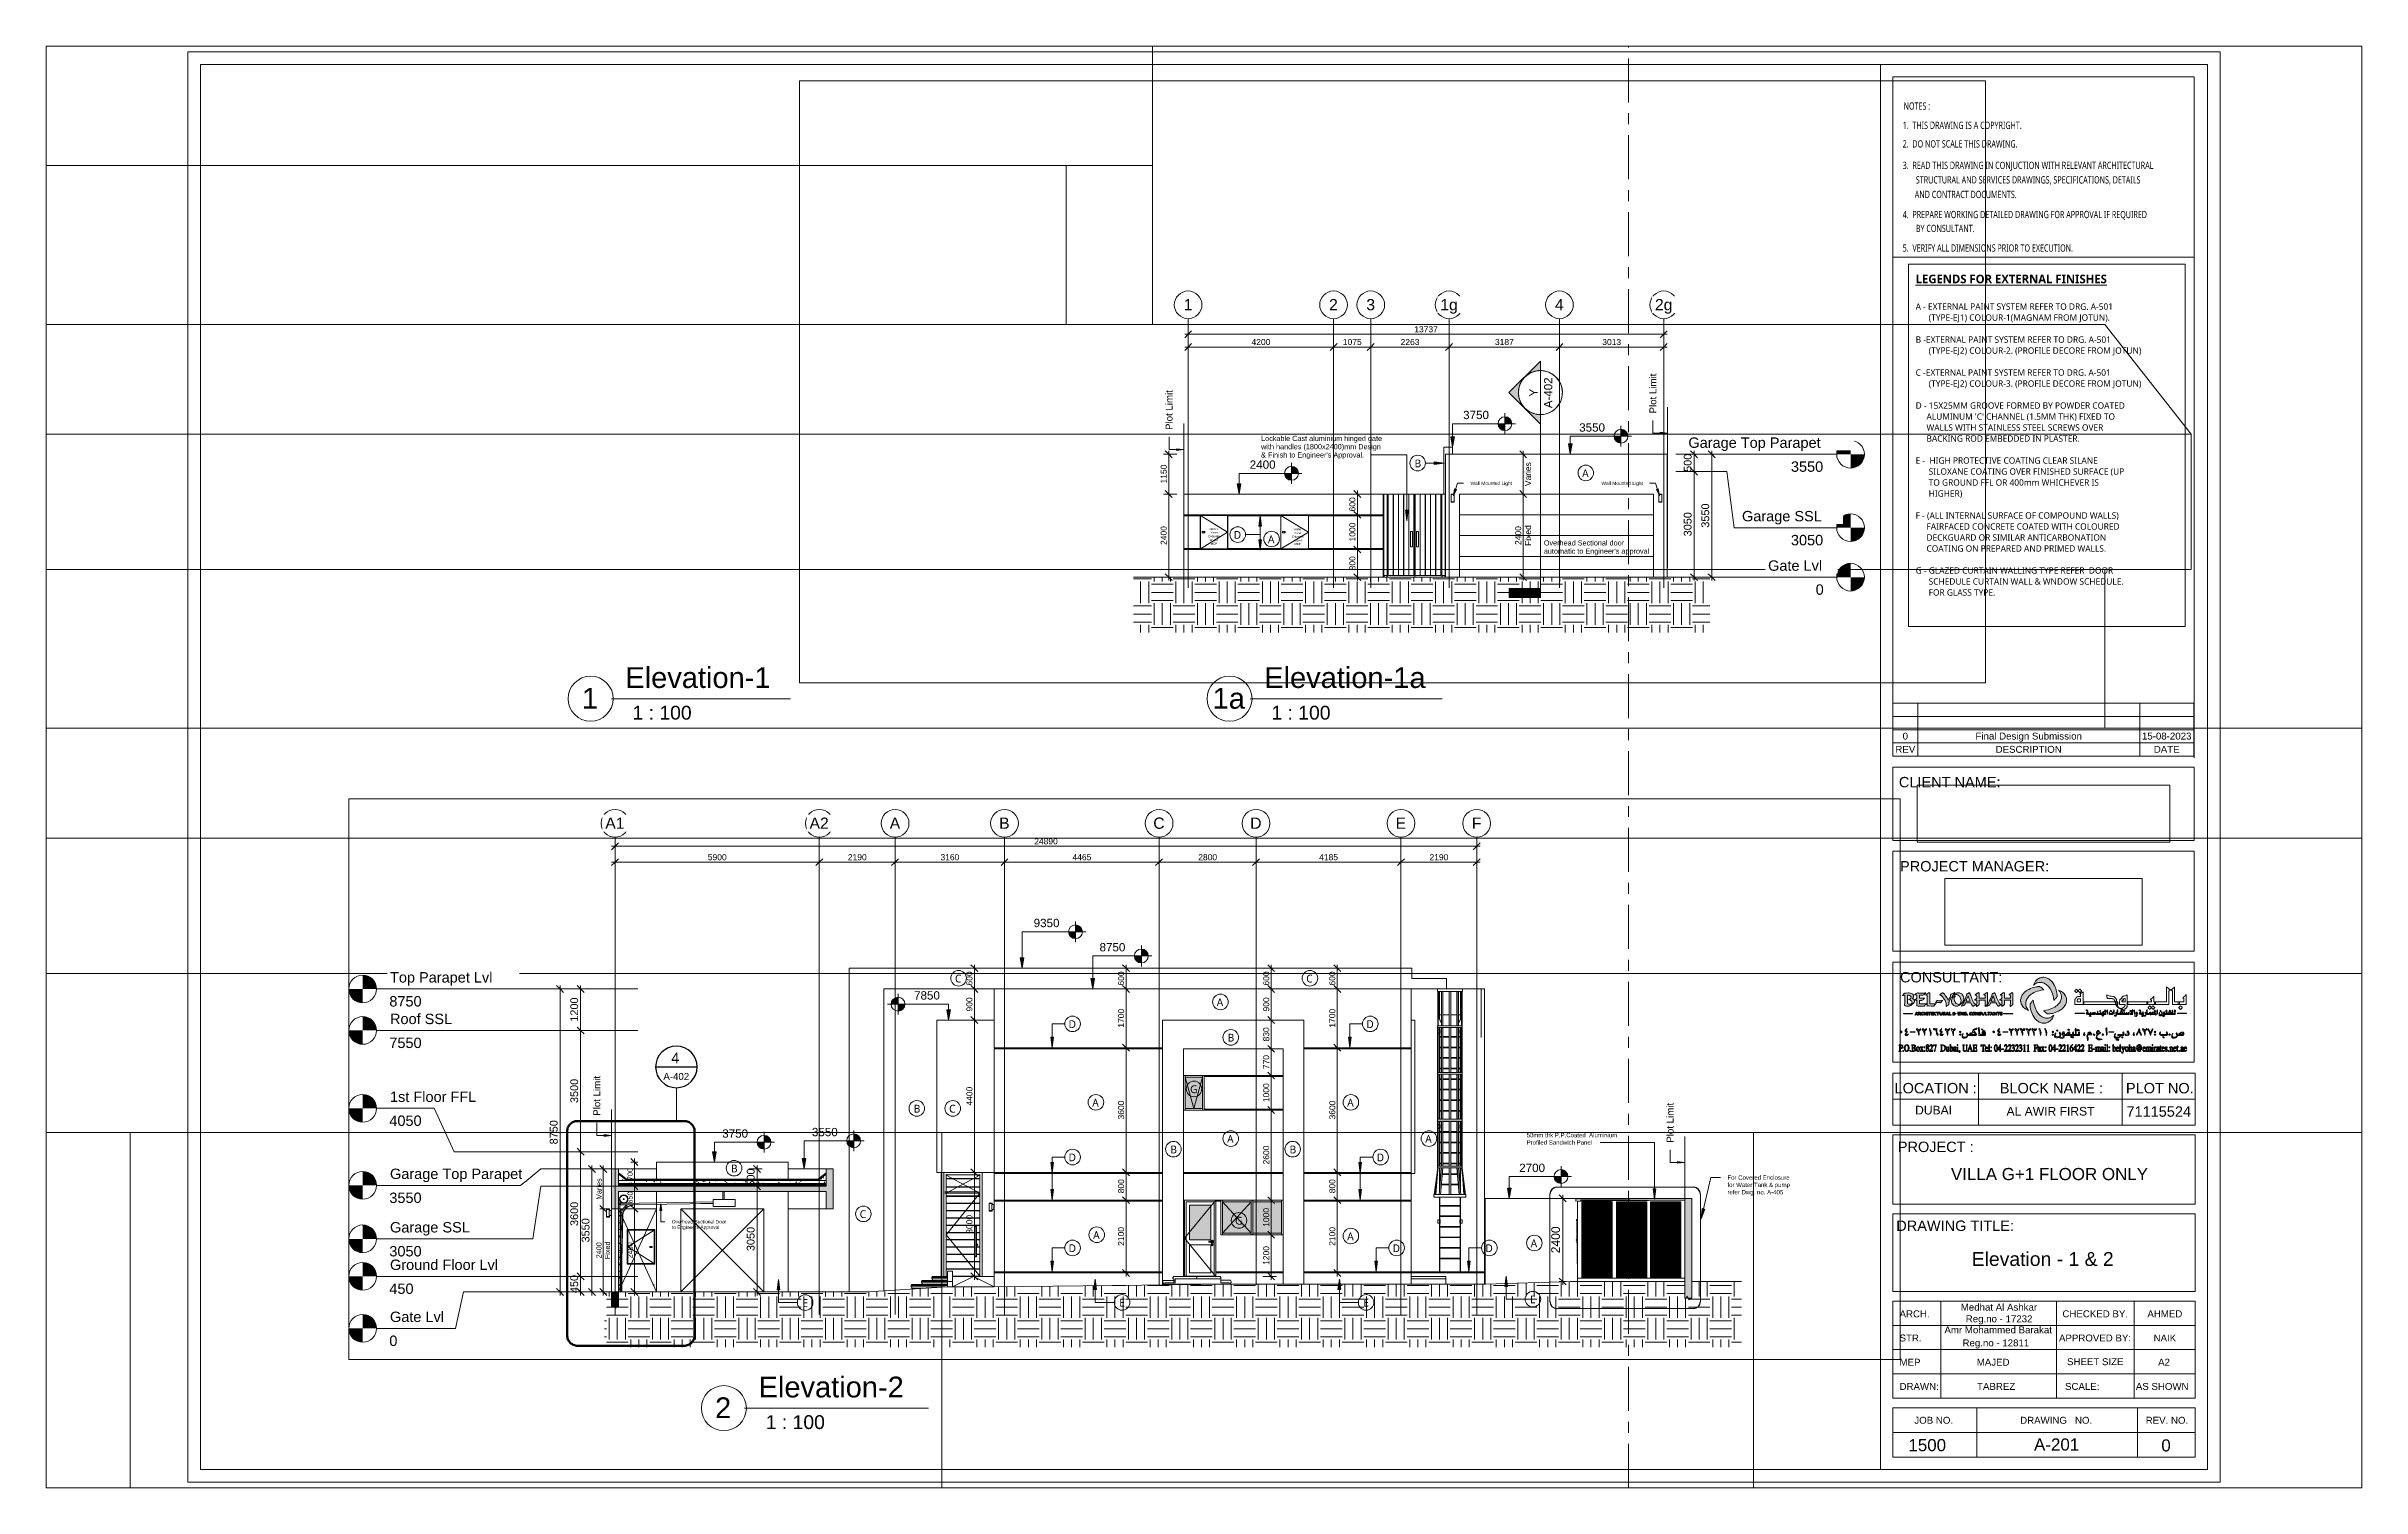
# Paper-space layout 'Layout1' of a CAD drawing. Header units: millimetres. Extents: x -33 to 635, y -3 to 414.
# The model-space entities are those that its viewports show. They can reach past a viewport. Long polylines and large blocks are cut down to what shows.
import ezdxf

# ---------------------------------------------------------------- set-up
doc = ezdxf.new("R2010")
doc.units = ezdxf.units.MM
for name, pattern in [('Callout Boundary', [2.38125, 1.190625, -1.190625]), ('Centre', [31.75, 6.35, -4.75, 15.9, -4.75]), ('Dash', [6, 3, -3]), ('Dash dot', [21, 10, -5, 1, -5]), ('Grid Line', [22.225, 12.7, -3.175, 3.175, -3.175]), ('Hidden', [7.14375, 4.7625, -2.38125])]:
    doc.linetypes.add(name, pattern=pattern)
for name, color, linetype, lineweight in [('A-ANNO-DIMS', 211, 'Continuous', 9), ('A-ANNO-DIMS-100', 211, 'Continuous', 9), ('A-ANNO-NOTE', 131, 'Continuous', 9), ('A-ANNO-SYMB', 150, 'Continuous', 9), ('A-DETL', 90, 'Continuous', 9), ('A-DETL-GENF', 92, 'Continuous', 9), ('A-DETL-HDLN', 90, 'Hidden', 9), ('A-DETL-MEDM', 33, 'Continuous', 25), ('A-DETL-THIN', 151, 'Continuous', 9), ('A-DOOR', 31, 'Continuous', 9), ('A-DOOR-FRAM', 31, 'Continuous', 9), ('A-FLOR', 192, 'Continuous', 9), ('A-FLOR-LEVL', 51, 'Continuous', 9), ('A-FLOR-MCUT', 51, 'Continuous', 9), ('A-FLOR-PATT', 8, 'Continuous', 35), ('A-GENM', 13, 'Continuous', 9), ('A-GLAZ', 151, 'Continuous', 9), ('A-GLAZ-CURT', 52, 'Continuous', 9), ('A-GLAZ-CURT-HDLN', 51, 'Dash', 9), ('A-GLAZ-CWMG', 51, 'Continuous', 9), ('A-WALL', 113, 'Continuous', 9), ('E-LITE-EQPM', 33, 'Continuous', 9), ('G-ANNO-DIMS', 111, 'Continuous', 9), ('G-ANNO-SCHD', 231, 'Continuous', 9), ('G-ANNO-TEXT', 231, 'Continuous', 9), ('G-ANNO-TTLB', 6, 'Continuous', 18), ('G-IMPT', 8, 'Continuous', 9), ('I-FURN', 30, 'Continuous', 9), ('Q-CASE', 31, 'Continuous', 9), ('S-COLS', 52, 'Hidden', 9), ('S-GRID', 1, 'Continuous', 9), ('S-GRID-IDEN', 1, 'Continuous', 9), ('S-STRS', 31, 'Continuous', 9)]:
    doc.layers.add(name, color=color, linetype=linetype, lineweight=lineweight)
doc.layers.add('G-ANNO-NPLT', color=191, linetype='Continuous', plot=False)
doc.styles.add('Arial', font='arial.ttf', dxfattribs={"height": 238.125})
doc.styles.add('Arial_1', font='arial.ttf', dxfattribs={"height": 300})
doc.styles.add('Arial_10', font='arial.ttf', dxfattribs={"height": 150})
doc.styles.add('Arial_11', font='arial.ttf', dxfattribs={"height": 100})
doc.styles.add('Arial_12', font='arial.ttf', dxfattribs={"height": 250})
doc.styles.add('Arial_13', font='arial.ttf', dxfattribs={"height": 150})
doc.styles.add('Arial_14', font='arial.ttf', dxfattribs={"height": 60})
doc.styles.add('Arial_15', font='arial.ttf', dxfattribs={"height": 3})
doc.styles.add('Arial_16', font='arial.ttf', dxfattribs={"height": 2})
doc.styles.add('Arial_17', font='arial.ttf', dxfattribs={"height": 2.5})
doc.styles.add('Arial_18', font='arial.ttf', dxfattribs={"height": 3.5})
doc.styles.add('Arial_19', font='arial.ttf', dxfattribs={"height": 4})
doc.styles.add('Arial_2', font='arial.ttf', dxfattribs={"height": 325})
doc.styles.add('Arial_20', font='arial.ttf', dxfattribs={"height": 6})
doc.styles.add('Arial_3', font='arial.ttf', dxfattribs={"height": 225})
doc.styles.add('Arial_4', font='arial.ttf', dxfattribs={"height": 240})
doc.styles.add('Arial_5', font='arial.ttf', dxfattribs={"height": 200})
doc.styles.add('Arial_7', font='arial.ttf', dxfattribs={"height": 175})
doc.styles.add('Arial_9', font='arial.ttf', dxfattribs={"height": 125})
doc.styles.add('Lucida Sans Unicode', font='l_10646.ttf', dxfattribs={"height": 225})
doc.styles.add('Lucida Sans Unicode_1', font='l_10646.ttf', dxfattribs={"height": 185})
doc.styles.add('Lucida Sans Unicode_2', font='l_10646.ttf', dxfattribs={"width": 0.7, "height": 2.1})
doc.styles.add('Lucida Sans Unicode_B', font='', dxfattribs={"height": 250})
doc.styles.get('Lucida Sans Unicode_B').set_extended_font_data('Lucida Sans Unicode', bold=True)
doc.dimstyles.new('100', dxfattribs={"dimscale": 304.8, "dimtxt": 153.03891, "dimasz": 0.656168, "dimexe": 0.328084, "dimexo": 0.0625, "dimgap": 0.016404, "dimtad": 1, "dimdec": 0, "dimzin": 0, "dimdsep": 46, "dimtxsty": 'Arial_10', "dimblk1": 'OBLIQUE', "dimblk2": 'OBLIQUE', "dimsah": 1, "dimcen": 0.09, "dimdle": 0.328084, "dimazin": 0, "dimtfac": 1, "dimtdec": 4, "dimtix": 1, "dimtmove": 0, "dimatfit": 3, "dimfxl": 0.328084, "dimfxlon": 1, "dimtvp": 1, "dimtolj": 1, "dimtzin": 0, "dimarcsym": 2})
doc.dimstyles.new('100_1', dxfattribs={"dimscale": 304.8, "dimtxt": 153.03891, "dimasz": 0.656168, "dimexe": 0.328084, "dimexo": 0.0625, "dimgap": 0.016404, "dimtad": 1, "dimdec": 0, "dimzin": 0, "dimdsep": 46, "dimtxsty": 'Arial_13', "dimblk1": 'OBLIQUE', "dimblk2": 'OBLIQUE', "dimsah": 1, "dimcen": 0.09, "dimdle": 0.328084, "dimazin": 0, "dimtfac": 1, "dimtdec": 4, "dimtix": 1, "dimtmove": 0, "dimatfit": 3, "dimfxl": 0.328084, "dimfxlon": 1, "dimtvp": 1, "dimtolj": 1, "dimtzin": 0, "dimarcsym": 2})
doc.dimstyles.new('25', dxfattribs={"dimscale": 304.8, "dimtxt": 255.06485, "dimasz": 0.656168, "dimexe": 0.328084, "dimexo": 0.0625, "dimgap": 0.016404, "dimtad": 1, "dimdec": 0, "dimzin": 0, "dimdsep": 46, "dimtxsty": 'Arial_12', "dimblk1": 'OBLIQUE', "dimblk2": 'OBLIQUE', "dimsah": 1, "dimcen": 0.09, "dimdle": 0.328084, "dimazin": 0, "dimtfac": 1, "dimtdec": 4, "dimtix": 1, "dimtmove": 0, "dimatfit": 3, "dimfxl": 0.328084, "dimfxlon": 1, "dimtvp": 1, "dimtolj": 1, "dimtzin": 0, "dimarcsym": 2})
doc.dimstyles.new('Ele-dim-100', dxfattribs={"dimscale": 304.8, "dimtxt": 229.558365, "dimasz": 0.656168, "dimexe": 0.492126, "dimexo": 0.0625, "dimgap": 0.016404, "dimtad": 1, "dimdec": 0, "dimrnd": 5, "dimzin": 0, "dimdsep": 46, "dimtxsty": 'Arial_3', "dimblk1": 'OBLIQUE', "dimblk2": 'OBLIQUE', "dimsah": 1, "dimcen": 0.09, "dimdle": 0.328084, "dimazin": 0, "dimtfac": 1, "dimtdec": 4, "dimtix": 1, "dimtmove": 0, "dimatfit": 3, "dimfxl": 0.787402, "dimfxlon": 1, "dimtvp": 1, "dimtolj": 1, "dimtzin": 0, "dimarcsym": 2})
doc.dimstyles.new('Ele-dim-100_2', dxfattribs={"dimscale": 304.8, "dimtxt": 178.545395, "dimasz": 0.656168, "dimexe": 0.492126, "dimexo": 0.0625, "dimgap": 0.016404, "dimtad": 1, "dimdec": 0, "dimrnd": 5, "dimzin": 0, "dimdsep": 46, "dimtxsty": 'Arial_7', "dimblk1": 'OBLIQUE', "dimblk2": 'OBLIQUE', "dimsah": 1, "dimcen": 0.09, "dimdle": 0.328084, "dimazin": 0, "dimtfac": 1, "dimtdec": 4, "dimtix": 1, "dimtmove": 0, "dimatfit": 3, "dimfxl": 0.787402, "dimfxlon": 1, "dimtvp": 1, "dimtolj": 1, "dimtzin": 0, "dimarcsym": 2})
doc.dimstyles.new('Ele-dim-100_3', dxfattribs={"dimscale": 304.8, "dimtxt": 229.558365, "dimasz": 0.656168, "dimexe": 0.492126, "dimexo": 0.0625, "dimgap": 0.016404, "dimtad": 1, "dimdec": 0, "dimrnd": 5, "dimzin": 0, "dimdsep": 46, "dimtxsty": 'Arial_3', "dimblk1": 'OBLIQUE', "dimblk2": 'OBLIQUE', "dimsah": 1, "dimcen": 0.09, "dimdle": 0.328084, "dimazin": 0, "dimtfac": 1, "dimtdec": 4, "dimtix": 1, "dimtmove": 2, "dimatfit": 3, "dimfxl": 0.787402, "dimfxlon": 1, "dimtvp": 1, "dimtolj": 1, "dimtzin": 0, "dimarcsym": 2})
doc.dimstyles.new('grid-dim', dxfattribs={"dimscale": 304.8, "dimtxt": 178.545395, "dimasz": 0.656168, "dimexe": 0.328084, "dimexo": 0.0625, "dimgap": 0.016404, "dimtad": 1, "dimdec": 0, "dimzin": 0, "dimdsep": 46, "dimtxsty": 'Arial_7', "dimblk1": 'OBLIQUE', "dimblk2": 'OBLIQUE', "dimsah": 1, "dimcen": 0.09, "dimdle": 0.328084, "dimazin": 0, "dimtfac": 1, "dimtdec": 4, "dimtix": 1, "dimtmove": 0, "dimatfit": 3, "dimfxl": 0.328084, "dimfxlon": 1, "dimtvp": 1, "dimtolj": 1, "dimtzin": 0, "dimarcsym": 2})
picture_1 = doc.add_image_def('image1.jpeg', size_in_pixel=(714, 241))
picture_2 = doc.add_image_def('image2.jpeg', size_in_pixel=(646, 145))
pattern_1 = [(0, (33580.17, 1200), (406.4, 101.6), [33.528, -271.272, 33.528, -271.272, -1625.6]), (0, (33580.17, 1200), (406.4, 101.6), [-609.6, 33.528, -576.072, 33.528, -271.272, -711.2]), (0, (33580.17, 1200), (406.4, 101.6), [-1524, 33.528, -169.672, 33.528, -474.472]), (120, (33732.57, 1250.8), (-291.1882, 301.1527), [33.528, -271.272, 33.528, -271.272, -1625.6]), (120, (33732.57, 1250.8), (-291.1882, 301.1527), [-609.6, 33.528, -576.072, 33.528, -271.272, -711.2]), (120, (33732.57, 1250.8), (-291.1882, 301.1527), [-1524, 33.528, -169.672, 33.528, -474.472]), (240, (33783.37, 1454), (-115.2118, -402.7527), [33.528, -271.272, 33.528, -271.272, -1625.6]), (240, (33783.37, 1454), (-115.2118, -402.7527), [-609.6, 33.528, -576.072, 33.528, -271.272, -711.2]), (240, (33783.37, 1454), (-115.2118, -402.7527), [-1524, 33.528, -169.672, 33.528, -474.472])]

psp = doc.layouts.get("Layout1")

# ---------------------------------------------------------------- texts
at = {"layer": 'G-ANNO-SCHD', "char_height": 2, "attachment_point": 2, "line_spacing_factor": 0.941778, "style": 'Arial_16'}
for s, insert, width in [('0', (503.56, 215.43), 1.8609), ('Final Design Submission', (539.19, 215.43), 36.7033), ('15-08-2023', (579.05, 215.43), 17.0907), ('REV', (503.56, 211.6), 6.8559), ('DESCRIPTION', (539.19, 211.6), 22.7712), ('DATE', (579.05, 211.6), 8.8881)]:
    psp.add_mtext(s, dxfattribs=dict(at, insert=insert, width=width))
at = {"layer": 'G-ANNO-TTLB', "lineweight": 9, "attachment_point": 1}
for s, insert, char_height, width, style in [('Elevation-1', (133.86, 234.32), 6, 51.308, 'Arial_20'), ('Elevation-1a', (318.39, 234.32), 6, 57, 'Arial_20'), ('1', (121.3, 228.34), 6, 5.692, 'Arial_20'), ('1a', (303.48, 228.34), 6, 11.384, 'Arial_20'), (' 1 : 100', (134.37, 223.18), 4, 22.7679, 'Arial_19'), (' 1 : 100', (318.9, 223.18), 4, 22.7679, 'Arial_19'), ('Elevation - 1 & 2', (522.74, 65.42), 4, 50.1055, 'Arial_19'), ('Elevation-2', (172.34, 29.46), 6, 51.308, 'Arial_20'), ('2', (159.78, 23.47), 6, 5.692, 'Arial_20'), (' 1 : 100', (172.85, 18.32), 4, 22.7679, 'Arial_19'), ('A-201', (540.74, 11.6), 3.5, 16.1139, 'Arial_18'), ('0', (577.5, 11.35), 3.5, 3.3671, 'Arial_18')]:
    psp.add_mtext(s, dxfattribs=dict(at, insert=insert, char_height=char_height, width=width, style=style))

msp = doc.modelspace()

# ---------------------------------------------------------------- texts
at = {"layer": 'A-ANNO-NOTE', "char_height": 225, "attachment_point": 1, "style": 'Lucida Sans Unicode'}
for s, insert, width in [('C', (29273.31, 9161.93), 264.5569), ('C', (39420.09, 9161.93), 264.5569), ('A', (36834.37, 8477), 264.5569), ('D', (32554.37, 7844.39), 288.6075), ('D', (41154.37, 7844.39), 288.6075), ('B', (37150.87, 7453.71), 224.4725), ('G', (36065.37, 5966.02), 280.5906), ('A', (33238.87, 5578.71), 264.5569), ('A', (40602.73, 5578.71), 264.5569), ('C', (29104.74, 5403.07), 264.5569), ('B', (28082.14, 5403.07), 224.4725), ('A', (37134.37, 4532.74), 264.5569), ('A', (42857.29, 4532.74), 264.5569), ('B', (35494.65, 4225.81), 224.4725), ('B', (38938.61, 4225.81), 224.4725), ('D', (32554.37, 3996.79), 288.6075), ('D', (41454.37, 3996.79), 288.6075), ('B', (22803.53, 3676.46), 224.4725), ('B', (77768.84, 3397.11), 224.4725), ('A', (82608.71, 3113.87), 264.5569), ('C', (26521.78, 2358.16), 264.5569), ('G', (37364.84, 2168.06), 280.5906), ('A', (33264.37, 1755.09), 264.5569), ('A', (40602.73, 1718.06), 264.5569), ('A', (45901.77, 1515.66), 264.5569), ('D', (32554.37, 1374.39), 288.6075), ('D', (41914.37, 1374.39), 288.6075), ('D', (44594.37, 1374.39), 288.6075), ('D', (72545.34, 1332.33), 288.6075), ('A', (73533.44, 1206.71), 264.5569), ('E', (45884.57, -105.31), 208.4387), ('E', (34017.39, -198.05), 208.4387), ('E', (41067.39, -198.05), 208.4387), ('E', (24864.57, -205.31), 208.4387)]:
    msp.add_mtext(s, dxfattribs=dict(at, insert=insert, width=width))
at = {"layer": 'A-ANNO-NOTE', "attachment_point": 1, "rotation": 90, "style": 'Arial'}
for s, insert, char_height, width in [('A-402', (81507.66, 4880.69), 238.125, 1082.2781), ('Y', (81087.29, 5218.19), 238.12, 264.5569)]:
    msp.add_mtext(s, dxfattribs=dict(at, insert=insert, char_height=char_height, width=width))
at = {"layer": 'A-ANNO-SYMB', "attachment_point": 1}
for s, insert, char_height, width, style in [('4', (21077.84, 6905.05), 300, 288.6075, 'Arial_1'), ('A-402', (20851.29, 6321.12), 200, 921.9406, 'Arial_5')]:
    msp.add_mtext(s, dxfattribs=dict(at, insert=insert, char_height=char_height, width=width, style=style))
at = {"layer": 'A-FLOR-LEVL', "char_height": 300, "attachment_point": 1, "style": 'Arial_1', "bg_fill": 3, "box_fill_scale": 1.25, "bg_fill_color": 256, "bg_fill_true_color": 13158600, "bg_fill_transparency": 0}
for s, insert, width in [('Top Parapet Lvl', (12955.19, 9234.39), 3663.7119), ('8750', (12936.42, 8542.55), 1154.43), ('Roof SSL', (12955.19, 8034.39), 2212.6575), ('7550', (12936.42, 7342.55), 1154.43), ('1st Floor FFL', (12955.19, 5785.94), 3062.4462), ('4050', (12936.42, 5094.11), 1154.43), ('Garage Top Parapet', (12955.19, 3560.41), 4721.9394), ('3550', (88638.58, 3342.55), 1154.43), ('3550', (12936.42, 2868.58), 1154.43), ('Garage SSL', (12955.19, 2016.89), 2845.9906), ('3050', (88638.58, 1220.64), 1154.43), ('Ground Floor Lvl', (12955.19, 934.39), 3848.1), ('450', (12936.42, 242.55), 865.8225), ('0', (89353.58, -207.45), 288.6075), ('Gate Lvl', (12955.19, -569.27), 1932.0669), ('0', (12936.42, -1261.11), 288.6075)]:
    msp.add_mtext(s, dxfattribs=dict(at, insert=insert, width=width))
at = {"layer": 'G-ANNO-DIMS', "char_height": 240, "width": 893.2442, "attachment_point": 1, "line_spacing_factor": 0.941778, "style": 'Arial_4'}
for s, insert in [('9350', (31547.21, 10774.2)), ('8750', (33449.66, 10074.1)), ('7850', (28092.12, 8682.6)), ('3750', (79171.58, 4804.86)), ('3550', (25141.67, 4736.54)), ('3750', (22551.3, 4694.53)), ('3550', (82523.24, 4442.76)), ('2700', (45571.36, 3703.54)), ('2400', (73007.99, 3371.01))]:
    msp.add_mtext(s, dxfattribs=dict(at, insert=insert))
at = {"layer": 'G-ANNO-TEXT', "color": 7, "attachment_point": 1}
for s, insert, char_height, width, style in [('\\LLEGENDS FOR EXTERNAL FINISHES', (95265.35, 15228.07), 250, 7223.2044, 'Lucida Sans Unicode_B'), ('A - EXTERNAL PAINT SYSTEM REFER TO DRG. A-501', (95265.35, 14398.28), 185, 8129.1112, 'Lucida Sans Unicode_1'), ('      (TYPE-EJ1) COLOUR-1(MAGNAM FROM JOTUN).', (95265.35, 14080.78), 185, 7936.7063, 'Lucida Sans Unicode_1'), ('B -EXTERNAL PAINT SYSTEM REFER TO DRG. A-501', (95265.35, 13445.78), 185, 7984.8075, 'Lucida Sans Unicode_1'), ('      (TYPE-EJ2) COLOUR-2. (PROFILE DECORE FROM JOTUN)', (95265.35, 13128.28), 185, 9179.3219, 'Lucida Sans Unicode_1'), ('C -EXTERNAL PAINT SYSTEM REFER TO DRG. A-501', (95265.35, 12493.28), 185, 8024.8919, 'Lucida Sans Unicode_1'), ('      (TYPE-EJ2) COLOUR-3. (PROFILE DECORE FROM JOTUN)', (95265.35, 12175.78), 185, 9179.3219, 'Lucida Sans Unicode_1'), ('D - 15X25MM GROOVE FORMED BY POWDER COATED', (95265.35, 11540.78), 185, 8337.55, 'Lucida Sans Unicode_1'), ("     ALUMINUM 'C' CHANNEL (1.5MM THK) FIXED TO", (95265.35, 11223.28), 185, 7976.7906, 'Lucida Sans Unicode_1'), ('     WALLS WITH STAINLESS STEEL SCREWS OVER', (95265.35, 10905.78), 185, 7447.6769, 'Lucida Sans Unicode_1'), ('     BACKING ROD EMBEDDED IN PLASTER.', (95265.35, 10588.28), 185, 6509.7025, 'Lucida Sans Unicode_1'), ('E -  HIGH PROTECTIVE COATING CLEAR SILANE', (95265.35, 9953.28), 185, 7335.4406, 'Lucida Sans Unicode_1'), ('      SILOXANE COATING OVER FINISHED SURFACE (UP', (95265.35, 9635.78), 185, 8305.4825, 'Lucida Sans Unicode_1'), ('      TO GROUND FFL OR 400mm WHICHEVER IS ', (95265.35, 9318.28), 185, 7431.6431, 'Lucida Sans Unicode_1'), ('      HIGHER)', (95265.35, 9000.78), 185, 1899.9994, 'Lucida Sans Unicode_1'), ('F - (ALL INTERNAL SURFACE OF COMPOUND WALLS)', (95265.35, 8365.78), 185, 8097.0438, 'Lucida Sans Unicode_1'), ('     FAIRFACED CONCRETE COATED WITH COLOURED', (95265.35, 8048.28), 185, 8201.2631, 'Lucida Sans Unicode_1'), ('     DECKGUARD OR SIMILAR ANTICARBONATION', (95265.35, 7730.78), 185, 7583.9638, 'Lucida Sans Unicode_1'), ('     COATING ON PREPARED AND PRIMED WALLS.', (95265.35, 7413.28), 185, 7551.8962, 'Lucida Sans Unicode_1'), ('G - GLAZED CURTAIN WALLING TYPE REFER  DOOR ', (95265.35, 6778.28), 185, 8016.875, 'Lucida Sans Unicode_1'), ('      SCHEDULE CURTAIN WALL & WNDOW SCHEDULE.', (95265.35, 6460.78), 185, 8233.3306, 'Lucida Sans Unicode_1'), ('      FOR GLASS TYPE.', (95265.35, 6143.28), 185, 3286.9187, 'Lucida Sans Unicode_1'), ('50mm thk P.P.Coated  Aluminium ', (45784.06, 4590.27), 125, 3318.9862, 'Arial_9'), ('Profiled Sandwich Panel', (45784.06, 4378.6), 125, 2332.9106, 'Arial_9'), ('Lockable Cast aluminium hinged gate ', (73335.7, 4081.57), 150, 4232.91, 'Arial_10'), ('with handles (1800x2400)mm Design ', (73335.7, 3843.45), 150, 4232.91, 'Arial_10'), ("& Finish to Engineer's Approval.", (73335.7, 3605.32), 150, 3591.56, 'Arial_10'), ('For Covered Enclosure ', (51585.4, 3365.49), 125, 2308.86, 'Arial_9'), ('for Water Tank & pump ', (51585.4, 3153.82), 125, 2332.9106, 'Arial_9'), ('refer Dwg. no. A-405 ', (51585.4, 2942.15), 125, 2076.3706, 'Arial_9'), ('Wall Mounted Light', (79385.08, 2760.25), 100, 1427.0038, 'Arial_11'), ('Wall Mounted Light', (83166.79, 2760.25), 100, 1427.0038, 'Arial_11'), ('Overhead Sectional Door ', (21094.83, 2077.02), 100, 1924.05, 'Arial_11'), ('to Engineers Approval', (21094.83, 1918.27), 100, 1643.4594, 'Arial_11'), ('Electric ', (71829.02, 1420.82), 60, 384.81, 'Arial_14'), ('Water ', (74278.56, 1410.82), 60, 312.6581, 'Arial_14'), ('Meter ', (71868.71, 1314.99), 60, 296.6244, 'Arial_14'), ('Meter ', (74285.18, 1304.99), 60, 296.6244, 'Arial_14'), ('Cabinate ', (71809.18, 1209.16), 60, 440.9281, 'Arial_14'), ('Cabinate ', (74225.65, 1199.16), 60, 416.8775, 'Arial_14'), ('as per ', (71855.48, 1103.32), 60, 320.675, 'Arial_14'), ('as per ', (74278.56, 1093.32), 60, 320.675, 'Arial_14'), ('Overhead Sectional door ', (81502.23, 1065), 150, 2845.9906, 'Arial_10'), ('MEP', (71881.94, 997.49), 60, 232.4894, 'Arial_14'), ('MEP', (74298.41, 987.49), 60, 232.4894, 'Arial_14'), ("automatic to Engineer's approval", (81502.23, 826.88), 150, 3655.695, 'Arial_10')]:
    msp.add_mtext(s, dxfattribs=dict(at, insert=insert, char_height=char_height, width=width, style=style))
at = {"layer": 'G-ANNO-TEXT', "color": 7, "char_height": 200, "width": 1435.0206, "attachment_point": 1, "rotation": 90, "style": 'Arial_5'}
for insert in [(18828.01, 5087.45), (84551.79, 4728.91), (49828.02, 4310.17), (70576.79, 4251.65)]:
    msp.add_mtext('Plot Limit', dxfattribs=dict(at, insert=insert))

# ---------------------------------------------------------------- blocks, each defined once
blk = doc.blocks.new('1500-tiltle-sheet-A2 - logo-1_dwg_logo1-1667610-Elevation - 1 _ 2')
at = {"layer": 'G-IMPT', "lineweight": 18}
h = blk.add_hatch(color=256, dxfattribs=at)
edge = h.paths.add_edge_path()
edge.add_line((764.62, 165.64), (764.57, 165.6))
edge.add_line((764.67, 165.69), (764.62, 165.64))
edge = h.paths.add_edge_path()
edge.add_line((770.56, 161.27), (770.53, 161.24))
edge.add_line((770.6, 161.33), (770.56, 161.27))
edge = h.paths.add_edge_path()
edge.add_line((771.42, 162.34), (771.37, 162.26))
edge.add_line((771.44, 162.39), (771.42, 162.34))
edge = h.paths.add_edge_path()
edge.add_line((771.45, 162.5), (771.44, 162.44))
edge.add_line((771.45, 162.58), (771.45, 162.5))
edge = h.paths.add_edge_path()
edge.add_line((770.37, 166.04), (770.06, 166.49))
edge.add_line((770.06, 166.49), (769.88, 166.69))
edge.add_line((769.88, 166.69), (769.69, 166.89))
edge.add_line((769.69, 166.89), (769.49, 167.08))
edge.add_line((769.49, 167.08), (769.27, 167.25))
edge.add_line((769.27, 167.25), (769.04, 167.41))
edge.add_line((769.04, 167.41), (768.78, 167.55))
edge.add_line((768.78, 167.55), (768.52, 167.67))
edge.add_line((768.52, 167.67), (768.24, 167.77))
edge.add_line((768.24, 167.77), (767.94, 167.85))
edge.add_line((767.94, 167.85), (767.62, 167.9))
edge.add_line((767.62, 167.9), (767.28, 167.9))
edge.add_line((767.28, 167.9), (767.1, 167.87))
edge.add_line((767.1, 167.87), (766.9, 167.84))
edge.add_line((766.9, 167.84), (766.68, 167.78))
edge.add_line((766.68, 167.78), (766.44, 167.7))
edge.add_line((766.44, 167.7), (766.19, 167.59))
edge.add_line((766.19, 167.59), (765.94, 167.44))
edge.add_line((765.94, 167.44), (765.68, 167.25))
edge.add_line((765.68, 167.25), (765.44, 167.03))
edge.add_line((765.44, 167.03), (765.19, 166.75))
edge.add_line((765.19, 166.75), (764.96, 166.42))
edge.add_line((764.96, 166.42), (764.76, 166.04))
edge.add_line((764.76, 166.04), (764.57, 165.6))
edge.add_line((764.67, 165.69), (764.76, 165.76))
edge.add_line((764.86, 165.83), (764.76, 165.76))
edge.add_line((764.86, 165.83), (764.98, 165.91))
edge.add_line((764.98, 165.91), (765.26, 166.08))
edge.add_line((765.26, 166.08), (765.62, 166.25))
edge.add_line((765.62, 166.25), (765.81, 166.32))
edge.add_line((765.81, 166.32), (766.02, 166.38))
edge.add_line((766.02, 166.38), (766.24, 166.41))
edge.add_line((766.24, 166.41), (766.47, 166.43))
edge.add_line((766.47, 166.43), (766.7, 166.43))
edge.add_line((766.7, 166.43), (766.94, 166.39))
edge.add_line((766.94, 166.39), (767.19, 166.34))
edge.add_line((767.19, 166.34), (767.45, 166.26))
edge.add_line((767.45, 166.26), (767.71, 166.15))
edge.add_line((767.71, 166.15), (767.96, 166.02))
edge.add_line((767.96, 166.02), (768.23, 165.85))
edge.add_line((768.23, 165.85), (768.49, 165.65))
edge.add_line((768.49, 165.65), (768.75, 165.42))
edge.add_line((768.75, 165.42), (769, 165.15))
edge.add_line((769, 165.15), (769.25, 164.84))
edge.add_line((769.25, 164.84), (769.48, 164.47))
edge.add_line((769.48, 164.47), (769.69, 164.07))
edge.add_line((769.69, 164.07), (769.9, 163.61))
edge.add_line((769.9, 163.61), (770.09, 163.11))
edge.add_line((770.09, 163.11), (770.25, 162.54))
edge.add_line((770.25, 162.54), (770.4, 161.92))
edge.add_line((770.4, 161.92), (770.53, 161.24))
edge.add_line((770.6, 161.33), (770.66, 161.38))
edge.add_line((770.66, 161.38), (770.79, 161.53))
edge.add_line((770.79, 161.53), (770.95, 161.71))
edge.add_line((770.95, 161.71), (771.25, 162.1))
edge.add_line((771.25, 162.1), (771.37, 162.26))
edge.add_line((771.44, 162.39), (771.44, 162.44))
edge.add_line((771.45, 162.58), (771.44, 162.69))
edge.add_line((771.43, 162.82), (771.44, 162.69))
edge.add_line((771.43, 162.82), (771.42, 162.97))
edge.add_line((771.42, 162.97), (771.37, 163.31))
edge.add_line((771.37, 163.31), (771.29, 163.71))
edge.add_line((771.29, 163.71), (771.18, 164.15))
edge.add_line((771.18, 164.15), (771.05, 164.61))
edge.add_line((771.05, 164.61), (770.86, 165.09))
edge.add_line((770.86, 165.09), (770.64, 165.57))
edge.add_line((770.64, 165.57), (770.37, 166.04))
edge = h.paths.add_edge_path()
edge.add_line((763.61, 160.09), (763.6, 160.03))
edge.add_line((763.61, 160.13), (763.61, 160.09))
edge = h.paths.add_edge_path()
edge.add_line((764.45, 161.2), (764.39, 161.14))
edge.add_line((764.49, 161.25), (764.45, 161.2))
edge = h.paths.add_edge_path()
edge.add_line((769.37, 155.27), (769.11, 155.09))
edge.add_line((769.11, 155.09), (768.86, 154.94))
edge.add_line((768.86, 154.94), (768.61, 154.83))
edge.add_line((768.61, 154.83), (768.37, 154.74))
edge.add_line((768.37, 154.74), (768.15, 154.68))
edge.add_line((768.15, 154.68), (767.95, 154.65))
edge.add_line((767.95, 154.65), (767.78, 154.63))
edge.add_line((767.63, 154.62), (767.78, 154.63))
edge.add_line((767.63, 154.62), (767.45, 154.62))
edge.add_line((767.43, 154.63), (767.45, 154.62))
edge.add_line((767.43, 154.63), (767.11, 154.68))
edge.add_line((767.11, 154.68), (766.81, 154.76))
edge.add_line((766.81, 154.76), (766.53, 154.85))
edge.add_line((766.53, 154.85), (766.27, 154.97))
edge.add_line((766.27, 154.97), (766.01, 155.12))
edge.add_line((766.01, 155.12), (765.78, 155.28))
edge.add_line((765.78, 155.28), (765.56, 155.45))
edge.add_line((765.56, 155.45), (765.36, 155.63))
edge.add_line((765.36, 155.63), (765.17, 155.84))
edge.add_line((765.17, 155.84), (764.99, 156.04))
edge.add_line((764.99, 156.04), (764.68, 156.49))
edge.add_line((764.68, 156.49), (764.41, 156.95))
edge.add_line((764.41, 156.95), (764.19, 157.44))
edge.add_line((764.19, 157.44), (764.01, 157.92))
edge.add_line((764.01, 157.92), (763.87, 158.38))
edge.add_line((763.87, 158.38), (763.76, 158.82))
edge.add_line((763.76, 158.82), (763.68, 159.22))
edge.add_line((763.68, 159.22), (763.64, 159.55))
edge.add_line((763.62, 159.71), (763.64, 159.55))
edge.add_line((763.62, 159.71), (763.61, 159.83))
edge.add_line((763.6, 159.94), (763.61, 159.83))
edge.add_line((763.6, 159.94), (763.6, 160.03))
edge.add_line((763.61, 160.13), (763.64, 160.19))
edge.add_line((763.68, 160.26), (763.64, 160.19))
edge.add_line((763.68, 160.26), (763.8, 160.43))
edge.add_line((763.8, 160.43), (764.11, 160.81))
edge.add_line((764.11, 160.81), (764.27, 161))
edge.add_line((764.27, 161), (764.39, 161.14))
edge.add_line((764.49, 161.25), (764.53, 161.29))
edge.add_line((764.53, 161.29), (764.65, 160.6))
edge.add_line((764.65, 160.6), (764.8, 159.98))
edge.add_line((764.8, 159.98), (764.96, 159.42))
edge.add_line((764.96, 159.42), (765.15, 158.92))
edge.add_line((765.15, 158.92), (765.36, 158.46))
edge.add_line((765.36, 158.46), (765.57, 158.06))
edge.add_line((765.57, 158.06), (765.81, 157.69))
edge.add_line((765.81, 157.69), (766.05, 157.38))
edge.add_line((766.05, 157.38), (766.3, 157.1))
edge.add_line((766.3, 157.1), (766.56, 156.87))
edge.add_line((766.56, 156.87), (766.82, 156.67))
edge.add_line((766.82, 156.67), (767.09, 156.51))
edge.add_line((767.09, 156.51), (767.35, 156.37))
edge.add_line((767.35, 156.37), (767.6, 156.27))
edge.add_line((767.6, 156.27), (767.86, 156.19))
edge.add_line((767.86, 156.19), (768.11, 156.13))
edge.add_line((768.11, 156.13), (768.35, 156.1))
edge.add_line((768.35, 156.1), (768.58, 156.09))
edge.add_line((768.58, 156.09), (768.81, 156.11))
edge.add_line((768.81, 156.11), (769.03, 156.15))
edge.add_line((769.03, 156.15), (769.24, 156.21))
edge.add_line((769.24, 156.21), (769.44, 156.27))
edge.add_line((769.44, 156.27), (769.79, 156.44))
edge.add_line((769.79, 156.44), (770.07, 156.62))
edge.add_line((770.19, 156.7), (770.07, 156.62))
edge.add_line((770.19, 156.7), (770.3, 156.77))
edge.add_line((770.38, 156.84), (770.3, 156.77))
edge.add_line((770.38, 156.84), (770.43, 156.89))
edge.add_line((770.48, 156.92), (770.43, 156.89))
edge.add_line((770.48, 156.92), (770.3, 156.49))
edge.add_line((770.3, 156.49), (770.09, 156.1))
edge.add_line((770.09, 156.1), (769.86, 155.78))
edge.add_line((769.86, 155.78), (769.62, 155.5))
edge.add_line((769.62, 155.5), (769.37, 155.27))
h = blk.add_hatch(color=256, dxfattribs=at)
edge = h.paths.add_edge_path()
edge.add_line((736.82, 161.22), (736.82, 161.23))
edge.add_line((736.8, 161.2), (736.82, 161.22))
edge = h.paths.add_edge_path()
edge.add_line((736.27, 160.59), (736.29, 160.61))
edge.add_line((736.27, 160.59), (736.27, 160.59))
edge = h.paths.add_edge_path()
edge.add_line((736.31, 160.59), (736.27, 160.59))
edge.add_line((736.4, 160.59), (736.31, 160.59))
edge = h.paths.add_edge_path()
edge.add_line((737.81, 160.58), (737.79, 160.55))
edge.add_line((737.88, 160.65), (737.81, 160.58))
edge = h.paths.add_edge_path()
edge.add_line((738.06, 161.15), (738.2, 161.16))
edge.add_line((738.06, 161.15), (737.9, 161.14))
edge.add_line((737.9, 161.14), (737.74, 161.14))
edge.add_line((737.6, 161.14), (737.74, 161.14))
edge.add_line((737.6, 161.14), (737.5, 161.13))
edge.add_line((737.46, 161.13), (737.26, 161.14))
edge.add_line((737.26, 161.14), (737.09, 161.15))
edge.add_line((736.95, 161.19), (737.09, 161.15))
edge.add_line((736.95, 161.19), (736.82, 161.23))
edge.add_line((736.73, 161.13), (736.8, 161.2))
edge.add_line((736.73, 161.13), (736.64, 161.02))
edge.add_line((736.55, 160.91), (736.64, 161.02))
edge.add_line((736.55, 160.91), (736.45, 160.79))
edge.add_line((736.36, 160.69), (736.45, 160.79))
edge.add_line((736.36, 160.69), (736.29, 160.61))
edge.add_line((736.4, 160.59), (736.52, 160.6))
edge.add_line((736.68, 160.6), (736.52, 160.6))
edge.add_line((736.68, 160.6), (736.83, 160.61))
edge.add_line((736.95, 160.62), (736.83, 160.61))
edge.add_line((736.95, 160.62), (737.05, 160.62))
edge.add_line((737.08, 160.63), (737.05, 160.62))
edge.add_line((737.08, 160.63), (737.32, 160.62))
edge.add_line((737.32, 160.62), (737.54, 160.59))
edge.add_line((737.65, 160.58), (737.54, 160.59))
edge.add_line((737.65, 160.58), (737.79, 160.55))
edge.add_line((737.88, 160.65), (737.96, 160.75))
edge.add_line((738.06, 160.86), (737.96, 160.75))
edge.add_line((738.06, 160.86), (738.17, 160.97))
edge.add_line((738.25, 161.07), (738.17, 160.97))
edge.add_line((738.25, 161.07), (738.31, 161.14))
edge.add_line((738.34, 161.16), (738.31, 161.14))
edge.add_line((738.34, 161.16), (738.33, 161.16))
edge = h.paths.add_edge_path()
edge.add_line((729.52, 160.47), (729.49, 160.38))
edge.add_line((729.52, 160.47), (729.53, 160.59))
edge.add_line((729.53, 160.59), (729.51, 160.77))
edge.add_line((729.51, 160.77), (729.44, 160.94))
edge.add_line((729.44, 160.94), (729.34, 161.09))
edge.add_line((729.34, 161.09), (729.18, 161.23))
edge.add_line((729.18, 161.23), (729.04, 161.33))
edge.add_line((729.04, 161.33), (728.89, 161.39))
edge.add_line((728.75, 161.44), (728.89, 161.39))
edge.add_line((728.75, 161.44), (728.6, 161.45))
edge.add_line((728.6, 161.55), (728.6, 161.45))
edge.add_line((728.6, 161.55), (728.82, 161.61))
edge.add_line((728.82, 161.61), (729.01, 161.71))
edge.add_line((729.11, 161.81), (729.01, 161.71))
edge.add_line((729.11, 161.81), (729.18, 161.91))
edge.add_line((729.23, 162.02), (729.18, 161.91))
edge.add_line((729.23, 162.02), (729.24, 162.15))
edge.add_line((729.23, 162.27), (729.24, 162.15))
edge.add_line((729.23, 162.27), (729.18, 162.38))
edge.add_line((729.12, 162.48), (729.18, 162.38))
edge.add_line((729.12, 162.48), (729.02, 162.57))
edge.add_line((728.88, 162.65), (729.02, 162.57))
edge.add_line((728.88, 162.65), (728.72, 162.7))
edge.add_line((728.72, 162.7), (728.53, 162.74))
edge.add_line((728.53, 162.74), (728.31, 162.75))
edge.add_line((728.17, 162.75), (728.17, 160.32))
edge.add_line((728.17, 160.32), (728.39, 160.24))
edge.add_line((728.39, 160.24), (728.61, 160.18))
edge.add_line((728.61, 160.18), (728.81, 160.14))
edge.add_line((728.81, 160.14), (728.98, 160.13))
edge.add_line((729.11, 160.13), (728.98, 160.13))
edge.add_line((729.11, 160.13), (729.22, 160.15))
edge.add_line((729.31, 160.19), (729.22, 160.15))
edge.add_line((729.31, 160.19), (729.39, 160.23))
edge.add_line((729.45, 160.3), (729.39, 160.23))
edge.add_line((729.45, 160.3), (729.49, 160.38))
edge = h.paths.add_edge_path()
edge.add_line((727.39, 163.28), (727.4, 163.29))
edge.add_line((727.38, 163.26), (727.39, 163.28))
edge = h.paths.add_edge_path()
edge.add_line((726.72, 162.67), (726.74, 162.68))
edge.add_line((726.72, 162.66), (726.72, 162.67))
edge = h.paths.add_edge_path()
edge.add_line((726.74, 162.66), (726.72, 162.66))
edge.add_line((726.83, 162.67), (726.74, 162.66))
edge = h.paths.add_edge_path()
edge.add_line((727.39, 162.71), (727.32, 162.7))
edge.add_line((727.43, 162.71), (727.39, 162.71))
edge = h.paths.add_edge_path()
edge.add_line((727.44, 162.66), (727.43, 162.71))
edge.add_line((727.45, 162.59), (727.44, 162.66))
edge = h.paths.add_edge_path()
edge.add_line((730.05, 161.49), (730.13, 161.38))
edge.add_line((730.05, 161.49), (729.97, 161.59))
edge.add_line((729.86, 161.69), (729.97, 161.59))
edge.add_line((729.86, 161.69), (729.73, 161.77))
edge.add_line((729.59, 161.85), (729.73, 161.77))
edge.add_line((729.59, 161.85), (729.77, 161.97))
edge.add_line((729.77, 161.97), (729.89, 162.12))
edge.add_line((729.89, 162.12), (729.97, 162.28))
edge.add_line((729.97, 162.28), (729.98, 162.47))
edge.add_line((729.98, 162.59), (729.98, 162.47))
edge.add_line((729.98, 162.59), (729.95, 162.71))
edge.add_line((729.9, 162.81), (729.95, 162.71))
edge.add_line((729.9, 162.81), (729.82, 162.92))
edge.add_line((729.73, 163), (729.82, 162.92))
edge.add_line((729.73, 163), (729.61, 163.08))
edge.add_line((729.48, 163.16), (729.61, 163.08))
edge.add_line((729.48, 163.16), (729.32, 163.22))
edge.add_line((729.32, 163.22), (729.11, 163.29))
edge.add_line((729.11, 163.29), (728.87, 163.33))
edge.add_line((728.87, 163.33), (728.63, 163.36))
edge.add_line((728.63, 163.36), (728.38, 163.36))
edge.add_line((728.38, 163.36), (727.9, 163.35))
edge.add_line((727.9, 163.35), (727.67, 163.32))
edge.add_line((727.67, 163.32), (727.4, 163.29))
edge.add_line((727.3, 163.19), (727.38, 163.26))
edge.add_line((727.3, 163.19), (727.19, 163.09))
edge.add_line((727.19, 163.09), (727.06, 162.98))
edge.add_line((727.06, 162.98), (726.93, 162.86))
edge.add_line((726.82, 162.76), (726.93, 162.86))
edge.add_line((726.82, 162.76), (726.74, 162.68))
edge.add_line((726.83, 162.67), (727.07, 162.68))
edge.add_line((727.07, 162.68), (727.32, 162.7))
edge.add_line((727.45, 162.59), (727.45, 162.5))
edge.add_line((727.46, 162.39), (727.45, 162.5))
edge.add_line((727.46, 162.39), (727.46, 162.03))
edge.add_line((727.46, 162.03), (727.45, 161.76))
edge.add_line((727.45, 161.76), (727.45, 161.46))
edge.add_line((727.45, 161.46), (727.44, 161.14))
edge.add_line((727.44, 161.14), (727.42, 160.79))
edge.add_line((727.42, 160.79), (727.41, 160.46))
edge.add_line((727.41, 160.46), (727.39, 160.17))
edge.add_line((727.39, 160.17), (727.37, 159.93))
edge.add_line((727.37, 159.93), (727.35, 159.74))
edge.add_line((727.35, 159.74), (727.58, 159.67))
edge.add_line((727.58, 159.67), (727.76, 159.64))
edge.add_line((727.76, 159.64), (727.97, 159.6))
edge.add_line((727.97, 159.6), (728.14, 159.57))
edge.add_line((728.29, 159.55), (728.14, 159.57))
edge.add_line((728.29, 159.55), (728.41, 159.54))
edge.add_line((728.56, 159.55), (728.41, 159.54))
edge.add_line((728.56, 159.55), (728.7, 159.59))
edge.add_line((728.7, 159.59), (728.86, 159.64))
edge.add_line((728.86, 159.64), (729.02, 159.72))
edge.add_line((729.14, 159.78), (729.02, 159.72))
edge.add_line((729.14, 159.78), (729.29, 159.88))
edge.add_line((729.29, 159.88), (729.44, 159.99))
edge.add_line((729.44, 159.99), (729.61, 160.12))
edge.add_line((729.61, 160.12), (729.8, 160.27))
edge.add_line((729.8, 160.27), (729.94, 160.4))
edge.add_line((730.05, 160.51), (729.94, 160.4))
edge.add_line((730.05, 160.51), (730.12, 160.6))
edge.add_line((730.12, 160.6), (730.2, 160.79))
edge.add_line((730.2, 160.79), (730.23, 161))
edge.add_line((730.22, 161.13), (730.23, 161))
edge.add_line((730.22, 161.13), (730.18, 161.26))
edge.add_line((730.18, 161.26), (730.13, 161.38))
edge = h.paths.add_edge_path()
edge.add_line((732.06, 161.22), (732.01, 161.21))
edge.add_line((732.14, 161.22), (732.06, 161.22))
edge = h.paths.add_edge_path()
edge.add_line((732.56, 161.88), (732.63, 161.88))
edge.add_line((732.53, 161.87), (732.56, 161.88))
edge = h.paths.add_edge_path()
edge.add_line((731.01, 163.36), (731.13, 163.36))
edge.add_line((731, 163.36), (731.01, 163.36))
edge = h.paths.add_edge_path()
edge.add_line((730.97, 163.34), (731, 163.36))
edge.add_line((730.89, 163.28), (730.97, 163.34))
edge = h.paths.add_edge_path()
edge.add_line((730.25, 162.83), (730.27, 162.85))
edge.add_line((730.24, 162.83), (730.25, 162.83))
edge = h.paths.add_edge_path()
edge.add_line((730.27, 162.82), (730.24, 162.83))
edge.add_line((730.35, 162.81), (730.27, 162.82))
edge = h.paths.add_edge_path()
edge.add_line((730.92, 162.75), (730.85, 162.76))
edge.add_line((730.96, 162.74), (730.92, 162.75))
edge = h.paths.add_edge_path()
edge.add_line((730.95, 161.82), (730.96, 161.83))
edge.add_line((730.92, 161.81), (730.95, 161.82))
edge = h.paths.add_edge_path()
edge.add_line((730.29, 161.31), (730.37, 161.37))
edge.add_line((730.27, 161.29), (730.29, 161.31))
edge = h.paths.add_edge_path()
edge.add_line((732.99, 159.57), (732.91, 159.58))
edge.add_line((733.04, 159.57), (732.99, 159.57))
edge = h.paths.add_edge_path()
edge.add_line((733.05, 159.58), (733.04, 159.57))
edge.add_line((733.07, 159.6), (733.05, 159.58))
edge = h.paths.add_edge_path()
edge.add_line((733.67, 160.27), (733.65, 160.24))
edge.add_line((733.68, 160.28), (733.67, 160.27))
edge = h.paths.add_edge_path()
edge.add_line((733.5, 160.25), (733.6, 160.26))
edge.add_line((733.5, 160.25), (733.36, 160.23))
edge.add_line((733.36, 160.23), (733.19, 160.22))
edge.add_line((733.19, 160.22), (732.82, 160.21))
edge.add_line((732.82, 160.21), (732.44, 160.2))
edge.add_line((732.44, 160.2), (732.02, 160.21))
edge.add_line((732.02, 160.21), (731.82, 160.22))
edge.add_line((731.69, 160.23), (731.82, 160.22))
edge.add_line((731.69, 160.23), (731.69, 161.21))
edge.add_line((731.69, 161.21), (732.01, 161.21))
edge.add_line((732.14, 161.22), (732.23, 161.23))
edge.add_line((732.3, 161.25), (732.23, 161.23))
edge.add_line((732.3, 161.25), (732.42, 161.26))
edge.add_line((732.56, 161.33), (732.42, 161.26))
edge.add_line((732.56, 161.33), (732.7, 161.43))
edge.add_line((732.7, 161.43), (732.86, 161.57))
edge.add_line((732.86, 161.57), (732.98, 161.7))
edge.add_line((732.98, 161.7), (733.13, 161.89))
edge.add_line((733.03, 161.89), (732.83, 161.88))
edge.add_line((732.83, 161.88), (732.63, 161.88))
edge.add_line((732.27, 161.86), (732.4, 161.87))
edge.add_line((732.27, 161.86), (732.11, 161.86))
edge.add_line((731.96, 161.85), (732.11, 161.86))
edge.add_line((731.96, 161.85), (731.82, 161.84))
edge.add_line((731.69, 161.84), (731.69, 162.7))
edge.add_line((731.69, 162.7), (732.3, 162.7))
edge.add_line((732.3, 162.7), (732.49, 162.71))
edge.add_line((732.49, 162.71), (732.67, 162.74))
edge.add_line((732.67, 162.74), (732.82, 162.8))
edge.add_line((732.82, 162.8), (732.97, 162.87))
edge.add_line((732.97, 162.87), (733.51, 163.36))
edge.add_line((733.36, 163.36), (733.47, 163.36))
edge.add_line((733.36, 163.36), (733.19, 163.35))
edge.add_line((733.19, 163.35), (733.01, 163.34))
edge.add_line((733.01, 163.34), (732.82, 163.33))
edge.add_line((732.82, 163.33), (732.66, 163.32))
edge.add_line((732.55, 163.31), (732.66, 163.32))
edge.add_line((732.55, 163.31), (732.03, 163.31))
edge.add_line((732.03, 163.31), (731.62, 163.32))
edge.add_line((731.62, 163.32), (731.43, 163.33))
edge.add_line((731.28, 163.34), (731.43, 163.33))
edge.add_line((731.28, 163.34), (731.13, 163.36))
edge.add_line((730.89, 163.28), (730.76, 163.19))
edge.add_line((730.76, 163.19), (730.62, 163.1))
edge.add_line((730.62, 163.1), (730.48, 162.99))
edge.add_line((730.35, 162.91), (730.48, 162.99))
edge.add_line((730.35, 162.91), (730.27, 162.85))
edge.add_line((730.35, 162.81), (730.6, 162.79))
edge.add_line((730.6, 162.79), (730.85, 162.76))
edge.add_line((730.96, 162.74), (730.96, 161.83))
edge.add_line((730.85, 161.75), (730.92, 161.81))
edge.add_line((730.85, 161.75), (730.73, 161.66))
edge.add_line((730.73, 161.66), (730.6, 161.56))
edge.add_line((730.48, 161.46), (730.6, 161.56))
edge.add_line((730.48, 161.46), (730.37, 161.37))
edge.add_line((730.26, 161.29), (730.27, 161.29))
edge.add_line((730.26, 161.29), (730.62, 161.26))
edge.add_line((730.62, 161.26), (730.96, 161.25))
edge.add_line((730.96, 161.25), (730.96, 160.88))
edge.add_line((730.96, 160.88), (730.93, 160.11))
edge.add_line((730.93, 160.11), (730.92, 159.93))
edge.add_line((730.91, 159.78), (730.92, 159.93))
edge.add_line((730.91, 159.78), (730.9, 159.68))
edge.add_line((730.88, 159.61), (730.9, 159.68))
edge.add_line((730.88, 159.61), (731.13, 159.61))
edge.add_line((731.26, 159.6), (731.13, 159.61))
edge.add_line((731.26, 159.6), (731.58, 159.6))
edge.add_line((731.58, 159.6), (731.77, 159.6))
edge.add_line((731.77, 159.6), (731.98, 159.6))
edge.add_line((731.98, 159.6), (732.19, 159.59))
edge.add_line((732.19, 159.59), (732.38, 159.59))
edge.add_line((732.38, 159.59), (732.55, 159.58))
edge.add_line((732.55, 159.58), (732.91, 159.58))
edge.add_line((733.14, 159.68), (733.07, 159.6))
edge.add_line((733.14, 159.68), (733.25, 159.79))
edge.add_line((733.25, 159.79), (733.36, 159.92))
edge.add_line((733.36, 159.92), (733.48, 160.05))
edge.add_line((733.57, 160.16), (733.48, 160.05))
edge.add_line((733.57, 160.16), (733.65, 160.24))
edge.add_line((733.68, 160.28), (733.6, 160.26))
edge = h.paths.add_edge_path()
edge.add_line((734.58, 163.43), (734.64, 163.37))
edge.add_line((734.5, 163.45), (734.58, 163.43))
edge = h.paths.add_edge_path()
edge.add_line((733.99, 163.19), (734.01, 163.21))
edge.add_line((733.93, 163.15), (733.99, 163.19))
edge = h.paths.add_edge_path()
edge.add_line((733.5, 162.87), (733.56, 162.9))
edge.add_line((733.49, 162.85), (733.5, 162.87))
edge = h.paths.add_edge_path()
edge.add_line((733.52, 162.75), (733.49, 162.85))
edge.add_line((733.63, 162.79), (733.52, 162.75))
edge = h.paths.add_edge_path()
edge.add_line((733.76, 162.79), (733.68, 162.81))
edge.add_line((733.81, 162.75), (733.76, 162.79))
edge = h.paths.add_edge_path()
edge.add_line((735.81, 159.58), (735.8, 159.57))
edge.add_line((735.84, 159.6), (735.81, 159.58))
edge = h.paths.add_edge_path()
edge.add_line((736.47, 160.28), (736.4, 160.2))
edge.add_line((736.5, 160.3), (736.47, 160.28))
edge = h.paths.add_edge_path()
edge.add_line((735.96, 160.24), (735.66, 160.22))
edge.add_line((735.66, 160.22), (735.01, 160.22))
edge.add_line((735.01, 160.22), (734.82, 160.23))
edge.add_line((734.68, 160.24), (734.82, 160.23))
edge.add_line((734.68, 160.24), (734.68, 163.15))
edge.add_line((734.67, 163.28), (734.68, 163.15))
edge.add_line((734.67, 163.28), (734.64, 163.37))
edge.add_line((734.5, 163.45), (734.42, 163.43))
edge.add_line((734.3, 163.39), (734.42, 163.43))
edge.add_line((734.3, 163.39), (734.18, 163.31))
edge.add_line((734.18, 163.31), (734.01, 163.21))
edge.add_line((733.93, 163.15), (733.75, 163.03))
edge.add_line((733.75, 163.03), (733.56, 162.9))
edge.add_line((733.63, 162.79), (733.68, 162.81))
edge.add_line((733.81, 162.75), (733.87, 162.69))
edge.add_line((733.9, 162.61), (733.87, 162.69))
edge.add_line((733.9, 162.61), (733.93, 162.44))
edge.add_line((733.93, 162.44), (733.93, 162.22))
edge.add_line((733.93, 162.22), (733.93, 161.58))
edge.add_line((733.93, 161.58), (733.93, 161.39))
edge.add_line((733.93, 161.39), (733.93, 160.95))
edge.add_line((733.93, 160.95), (733.92, 160.71))
edge.add_line((733.92, 160.71), (733.92, 160.29))
edge.add_line((733.92, 160.29), (733.91, 160.1))
edge.add_line((733.91, 160.1), (733.91, 159.57))
edge.add_line((733.91, 159.57), (734.14, 159.62))
edge.add_line((734.14, 159.62), (734.36, 159.64))
edge.add_line((734.36, 159.64), (735.05, 159.6))
edge.add_line((735.05, 159.6), (735.41, 159.58))
edge.add_line((735.41, 159.58), (735.8, 159.57))
edge.add_line((735.84, 159.6), (735.91, 159.69))
edge.add_line((735.91, 159.69), (736.03, 159.81))
edge.add_line((736.03, 159.81), (736.15, 159.94))
edge.add_line((736.15, 159.94), (736.28, 160.08))
edge.add_line((736.28, 160.08), (736.4, 160.2))
edge.add_line((736.51, 160.31), (736.5, 160.3))
edge.add_line((736.51, 160.31), (736.25, 160.27))
edge.add_line((736.25, 160.27), (735.96, 160.24))
edge = h.paths.add_edge_path()
edge.add_line((741.8, 163.51), (741.83, 163.53))
edge.add_line((741.74, 163.48), (741.8, 163.51))
edge = h.paths.add_edge_path()
edge.add_line((740.77, 163), (740.84, 163.04))
edge.add_line((740.71, 162.98), (740.77, 163))
edge = h.paths.add_edge_path()
edge.add_line((740.65, 162.95), (740.67, 162.95))
edge.add_line((740.66, 162.92), (740.65, 162.95))
edge = h.paths.add_edge_path()
edge.add_line((740.35, 161.88), (740.37, 161.91))
edge.add_line((740.31, 161.82), (740.35, 161.88))
edge = h.paths.add_edge_path()
edge.add_line((740.01, 161.33), (740.05, 161.39))
edge.add_line((739.99, 161.3), (740.01, 161.33))
edge = h.paths.add_edge_path()
edge.add_line((738.49, 163.36), (738.55, 163.31))
edge.add_line((738.44, 163.38), (738.49, 163.36))
edge = h.paths.add_edge_path()
edge.add_line((738.32, 163.38), (738.39, 163.39))
edge.add_line((738.26, 163.36), (738.32, 163.38))
edge = h.paths.add_edge_path()
edge.add_line((738.25, 163.35), (738.26, 163.36))
edge.add_line((738.23, 163.33), (738.25, 163.35))
edge = h.paths.add_edge_path()
edge.add_line((737.52, 162.87), (737.55, 162.88))
edge.add_line((737.51, 162.86), (737.52, 162.87))
edge = h.paths.add_edge_path()
edge.add_line((737.52, 162.85), (737.51, 162.86))
edge.add_line((737.55, 162.81), (737.52, 162.85))
edge = h.paths.add_edge_path()
edge.add_line((737.57, 162.78), (737.55, 162.81))
edge.add_line((737.57, 162.76), (737.57, 162.78))
edge = h.paths.add_edge_path()
edge.add_line((737.63, 162.8), (737.57, 162.76))
edge.add_line((737.69, 162.81), (737.63, 162.8))
edge = h.paths.add_edge_path()
edge.add_line((739.05, 161.24), (739.01, 161.3))
edge.add_line((739.08, 161.2), (739.05, 161.24))
edge = h.paths.add_edge_path()
edge.add_line((739.1, 161.17), (739.08, 161.2))
edge.add_line((739.11, 161.15), (739.1, 161.17))
edge = h.paths.add_edge_path()
edge.add_line((739.35, 159.48), (739.36, 159.5))
edge.add_line((739.36, 159.48), (739.35, 159.48))
edge = h.paths.add_edge_path()
edge.add_line((739.39, 159.5), (739.36, 159.48))
edge.add_line((739.48, 159.56), (739.39, 159.5))
edge = h.paths.add_edge_path()
edge.add_line((740.16, 160.03), (740.07, 159.96))
edge.add_line((740.19, 160.04), (740.16, 160.03))
edge = h.paths.add_edge_path()
edge.add_line((741.87, 163.43), (741.83, 163.38))
edge.add_line((741.9, 163.48), (741.87, 163.43))
edge = h.paths.add_edge_path()
edge.add_line((741.83, 163.53), (741.85, 163.54))
edge.add_line((741.74, 163.48), (741.66, 163.44))
edge.add_line((741.66, 163.44), (741.47, 163.35))
edge.add_line((741.47, 163.35), (741.25, 163.24))
edge.add_line((741.25, 163.24), (741.03, 163.13))
edge.add_line((741.03, 163.13), (740.84, 163.04))
edge.add_line((740.71, 162.98), (740.67, 162.95))
edge.add_line((740.66, 162.83), (740.66, 162.92))
edge.add_line((740.66, 162.83), (740.65, 162.65))
edge.add_line((740.65, 162.65), (740.62, 162.47))
edge.add_line((740.62, 162.47), (740.52, 162.19))
edge.add_line((740.52, 162.19), (740.37, 161.91))
edge.add_line((740.31, 161.82), (740.18, 161.6))
edge.add_line((740.18, 161.6), (740.05, 161.39))
edge.add_line((739.99, 161.3), (739.66, 161.84))
edge.add_line((739.66, 161.84), (739.48, 162.13))
edge.add_line((739.48, 162.13), (739.3, 162.4))
edge.add_line((739.3, 162.4), (739.14, 162.64))
edge.add_line((739.14, 162.64), (738.99, 162.85))
edge.add_line((738.99, 162.85), (738.89, 162.98))
edge.add_line((738.8, 163.08), (738.89, 162.98))
edge.add_line((738.8, 163.08), (738.71, 163.18))
edge.add_line((738.63, 163.25), (738.71, 163.18))
edge.add_line((738.63, 163.25), (738.55, 163.31))
edge.add_line((738.44, 163.38), (738.39, 163.39))
edge.add_line((738.14, 163.28), (738.23, 163.33))
edge.add_line((738.14, 163.28), (738.02, 163.2))
edge.add_line((738.02, 163.2), (737.88, 163.11))
edge.add_line((737.88, 163.11), (737.75, 163.02))
edge.add_line((737.63, 162.93), (737.75, 163.02))
edge.add_line((737.63, 162.93), (737.55, 162.88))
edge.add_line((737.69, 162.81), (737.75, 162.78))
edge.add_line((737.82, 162.74), (737.75, 162.78))
edge.add_line((737.82, 162.74), (737.91, 162.68))
edge.add_line((738.01, 162.59), (737.91, 162.68))
edge.add_line((738.01, 162.59), (738.22, 162.39))
edge.add_line((738.22, 162.39), (738.38, 162.18))
edge.add_line((738.38, 162.18), (738.49, 162.02))
edge.add_line((738.49, 162.02), (738.6, 161.88))
edge.add_line((738.68, 161.77), (738.6, 161.88))
edge.add_line((738.68, 161.77), (738.74, 161.68))
edge.add_line((738.83, 161.56), (738.74, 161.68))
edge.add_line((738.83, 161.56), (738.9, 161.46))
edge.add_line((738.97, 161.37), (738.9, 161.46))
edge.add_line((738.97, 161.37), (739.01, 161.3))
edge.add_line((739.11, 161.15), (739.23, 160.92))
edge.add_line((739.23, 160.92), (739.31, 160.67))
edge.add_line((739.31, 160.67), (739.36, 160.39))
edge.add_line((739.36, 160.39), (739.36, 160.04))
edge.add_line((739.36, 159.95), (739.36, 159.76))
edge.add_line((739.36, 159.76), (739.36, 159.5))
edge.add_line((739.48, 159.56), (739.62, 159.66))
edge.add_line((739.62, 159.66), (739.78, 159.76))
edge.add_line((739.78, 159.76), (739.93, 159.87))
edge.add_line((739.93, 159.87), (740.07, 159.96))
edge.add_line((740.19, 160.04), (740.2, 160.05))
edge.add_line((740.2, 160.05), (740.16, 160.22))
edge.add_line((740.16, 160.22), (740.16, 160.42))
edge.add_line((740.16, 160.58), (740.16, 160.42))
edge.add_line((740.16, 160.58), (740.17, 160.71))
edge.add_line((740.21, 160.83), (740.17, 160.71))
edge.add_line((740.21, 160.83), (740.25, 160.94))
edge.add_line((740.25, 160.94), (740.63, 161.53))
edge.add_line((740.63, 161.53), (740.76, 161.73))
edge.add_line((740.76, 161.73), (740.87, 161.92))
edge.add_line((740.87, 161.92), (740.98, 162.08))
edge.add_line((740.98, 162.08), (741.08, 162.24))
edge.add_line((741.08, 162.24), (741.17, 162.37))
edge.add_line((741.25, 162.5), (741.17, 162.37))
edge.add_line((741.25, 162.5), (741.32, 162.61))
edge.add_line((741.38, 162.69), (741.32, 162.61))
edge.add_line((741.38, 162.69), (741.47, 162.85))
edge.add_line((741.47, 162.85), (741.57, 162.99))
edge.add_line((741.64, 163.11), (741.57, 162.99))
edge.add_line((741.64, 163.11), (741.72, 163.22))
edge.add_line((741.78, 163.3), (741.72, 163.22))
edge.add_line((741.78, 163.3), (741.83, 163.38))
edge.add_line((741.9, 163.48), (741.85, 163.54))
edge = h.paths.add_edge_path()
edge.add_line((741.74, 162.93), (741.72, 162.94))
edge.add_line((741.76, 162.87), (741.74, 162.93))
edge = h.paths.add_edge_path()
edge.add_line((741.79, 162.83), (741.76, 162.87))
edge.add_line((741.81, 162.81), (741.79, 162.83))
edge = h.paths.add_edge_path()
edge.add_line((741.95, 162.41), (741.96, 162.39))
edge.add_line((741.91, 162.44), (741.95, 162.41))
edge = h.paths.add_edge_path()
edge.add_line((741.88, 162.48), (741.91, 162.44))
edge.add_line((741.87, 162.5), (741.88, 162.48))
edge = h.paths.add_edge_path()
edge.add_line((744.44, 161.94), (744.41, 162.15))
edge.add_line((744.41, 162.15), (744.37, 162.34))
edge.add_line((744.37, 162.34), (744.31, 162.51))
edge.add_line((744.31, 162.51), (744.23, 162.68))
edge.add_line((744.23, 162.68), (744.14, 162.82))
edge.add_line((744.14, 162.82), (744.03, 162.96))
edge.add_line((744.03, 162.96), (743.9, 163.07))
edge.add_line((743.9, 163.07), (743.68, 163.22))
edge.add_line((743.68, 163.22), (743.46, 163.32))
edge.add_line((743.46, 163.32), (743.23, 163.38))
edge.add_line((743.23, 163.38), (742.97, 163.41))
edge.add_line((742.97, 163.41), (742.69, 163.37))
edge.add_line((742.69, 163.37), (742.38, 163.29))
edge.add_line((742.38, 163.29), (742.06, 163.14))
edge.add_line((742.06, 163.14), (741.72, 162.94))
edge.add_line((741.81, 162.81), (742.04, 162.87))
edge.add_line((742.04, 162.87), (742.26, 162.9))
edge.add_line((742.41, 162.89), (742.26, 162.9))
edge.add_line((742.41, 162.89), (742.56, 162.87))
edge.add_line((742.69, 162.82), (742.56, 162.87))
edge.add_line((742.69, 162.82), (742.82, 162.76))
edge.add_line((742.95, 162.68), (742.82, 162.76))
edge.add_line((742.95, 162.68), (743.07, 162.59))
edge.add_line((743.18, 162.48), (743.07, 162.59))
edge.add_line((743.18, 162.48), (743.29, 162.35))
edge.add_line((743.29, 162.35), (743.45, 162.07))
edge.add_line((743.45, 162.07), (743.57, 161.78))
edge.add_line((743.57, 161.78), (743.65, 161.46))
edge.add_line((743.65, 161.46), (743.67, 161.12))
edge.add_line((743.67, 161.12), (743.66, 160.91))
edge.add_line((743.66, 160.91), (743.63, 160.72))
edge.add_line((743.63, 160.72), (743.57, 160.55))
edge.add_line((743.57, 160.55), (743.5, 160.4))
edge.add_line((743.5, 160.4), (743.39, 160.25))
edge.add_line((743.27, 160.15), (743.39, 160.25))
edge.add_line((743.27, 160.15), (743.12, 160.09))
edge.add_line((743.12, 160.09), (742.95, 160.07))
edge.add_line((742.95, 160.07), (742.73, 160.09))
edge.add_line((742.73, 160.09), (742.52, 160.19))
edge.add_line((742.52, 160.19), (742.32, 160.34))
edge.add_line((742.32, 160.34), (742.11, 160.56))
edge.add_line((742.11, 160.56), (741.94, 160.82))
edge.add_line((741.94, 160.82), (741.82, 161.08))
edge.add_line((741.82, 161.08), (741.74, 161.34))
edge.add_line((741.74, 161.34), (741.71, 161.62))
edge.add_line((741.71, 161.62), (741.73, 161.82))
edge.add_line((741.73, 161.82), (741.77, 162.02))
edge.add_line((741.77, 162.02), (741.85, 162.21))
edge.add_line((741.85, 162.21), (741.96, 162.39))
edge.add_line((741.87, 162.5), (741.62, 162.3))
edge.add_line((741.62, 162.3), (741.41, 162.11))
edge.add_line((741.41, 162.11), (741.25, 161.94))
edge.add_line((741.25, 161.94), (741.13, 161.77))
edge.add_line((741.13, 161.77), (741.04, 161.62))
edge.add_line((741.04, 161.62), (740.98, 161.44))
edge.add_line((740.98, 161.44), (740.94, 161.25))
edge.add_line((740.94, 161.25), (740.93, 161.05))
edge.add_line((740.93, 161.05), (740.96, 160.71))
edge.add_line((740.96, 160.71), (741.04, 160.4))
edge.add_line((741.04, 160.4), (741.18, 160.14))
edge.add_line((741.18, 160.14), (741.38, 159.91))
edge.add_line((741.38, 159.91), (741.59, 159.73))
edge.add_line((741.59, 159.73), (741.82, 159.61))
edge.add_line((741.82, 159.61), (742.08, 159.54))
edge.add_line((742.08, 159.54), (742.36, 159.51))
edge.add_line((742.36, 159.51), (742.53, 159.53))
edge.add_line((742.53, 159.53), (742.7, 159.56))
edge.add_line((742.7, 159.56), (742.88, 159.62))
edge.add_line((742.88, 159.62), (743.06, 159.71))
edge.add_line((743.06, 159.71), (743.37, 159.91))
edge.add_line((743.37, 159.91), (743.66, 160.15))
edge.add_line((743.66, 160.15), (743.86, 160.36))
edge.add_line((743.86, 160.36), (744.03, 160.57))
edge.add_line((744.03, 160.57), (744.17, 160.76))
edge.add_line((744.17, 160.76), (744.27, 160.94))
edge.add_line((744.27, 160.94), (744.35, 161.12))
edge.add_line((744.35, 161.12), (744.41, 161.31))
edge.add_line((744.41, 161.31), (744.44, 161.51))
edge.add_line((744.44, 161.51), (744.45, 161.73))
edge.add_line((744.45, 161.73), (744.44, 161.94))
edge = h.paths.add_edge_path()
edge.add_line((745.71, 162.45), (745.74, 162.37))
edge.add_line((745.71, 162.5), (745.71, 162.45))
edge = h.paths.add_edge_path()
edge.add_line((745.12, 161.1), (745.15, 161.18))
edge.add_line((745.1, 161.04), (745.12, 161.1))
edge = h.paths.add_edge_path()
edge.add_line((745.12, 161), (745.09, 161.01))
edge.add_line((745.16, 160.99), (745.12, 161))
edge = h.paths.add_edge_path()
edge.add_line((745.59, 160.97), (745.53, 160.98))
edge.add_line((745.64, 160.97), (745.59, 160.97))
edge = h.paths.add_edge_path()
edge.add_line((746.27, 161.01), (746.2, 160.99))
edge.add_line((746.27, 161.01), (746.19, 161.22))
edge.add_line((746.19, 161.22), (746.11, 161.42))
edge.add_line((746.11, 161.42), (746.04, 161.58))
edge.add_line((745.99, 161.71), (746.04, 161.58))
edge.add_line((745.99, 161.71), (745.92, 161.89))
edge.add_line((745.86, 162.04), (745.92, 161.89))
edge.add_line((745.86, 162.04), (745.82, 162.18))
edge.add_line((745.77, 162.29), (745.82, 162.18))
edge.add_line((745.77, 162.29), (745.74, 162.37))
edge.add_line((745.71, 162.5), (745.7, 162.53))
edge.add_line((745.7, 162.53), (745.61, 162.31))
edge.add_line((745.61, 162.31), (745.52, 162.13))
edge.add_line((745.52, 162.13), (745.46, 161.97))
edge.add_line((745.41, 161.84), (745.46, 161.97))
edge.add_line((745.41, 161.84), (745.34, 161.67))
edge.add_line((745.28, 161.52), (745.34, 161.67))
edge.add_line((745.28, 161.52), (745.22, 161.39))
edge.add_line((745.18, 161.27), (745.22, 161.39))
edge.add_line((745.18, 161.27), (745.15, 161.18))
edge.add_line((745.1, 161.04), (745.09, 161.01))
edge.add_line((745.24, 160.98), (745.16, 160.99))
edge.add_line((745.24, 160.98), (745.53, 160.98))
edge.add_line((745.64, 160.97), (745.88, 160.98))
edge.add_line((745.88, 160.98), (746.08, 160.98))
edge.add_line((746.08, 160.98), (746.2, 160.99))
edge = h.paths.add_edge_path()
edge.add_line((747.89, 160.09), (747.92, 160.1))
edge.add_line((747.85, 160.08), (747.89, 160.09))
edge = h.paths.add_edge_path()
edge.add_line((747.79, 160.09), (747.85, 160.08))
edge.add_line((747.73, 160.13), (747.79, 160.09))
edge = h.paths.add_edge_path()
edge.add_line((746.51, 162.53), (746.51, 162.52))
edge.add_line((746.5, 162.56), (746.51, 162.53))
edge = h.paths.add_edge_path()
edge.add_line((746.21, 163.36), (746.22, 163.33))
edge.add_line((746.21, 163.36), (746.21, 163.36))
edge = h.paths.add_edge_path()
edge.add_line((746.19, 163.37), (746.21, 163.36))
edge.add_line((746.14, 163.38), (746.19, 163.37))
edge = h.paths.add_edge_path()
edge.add_line((746.09, 163.4), (746.14, 163.38))
edge.add_line((746.08, 163.41), (746.09, 163.4))
edge = h.paths.add_edge_path()
edge.add_line((746.05, 163.39), (746.08, 163.41))
edge.add_line((745.97, 163.36), (746.05, 163.39))
edge = h.paths.add_edge_path()
edge.add_line((743.8, 159.52), (743.8, 159.51))
edge.add_line((743.84, 159.53), (743.8, 159.52))
edge = h.paths.add_edge_path()
edge.add_line((744.72, 159.9), (744.62, 159.85))
edge.add_line((744.76, 159.91), (744.72, 159.9))
edge = h.paths.add_edge_path()
edge.add_line((744.96, 160.53), (744.91, 160.54))
edge.add_line((745.04, 160.52), (744.96, 160.53))
edge = h.paths.add_edge_path()
edge.add_line((747.22, 159.54), (747.16, 159.55))
edge.add_line((747.25, 159.54), (747.22, 159.54))
edge = h.paths.add_edge_path()
edge.add_line((747.31, 159.56), (747.25, 159.54))
edge.add_line((747.33, 159.59), (747.31, 159.56))
edge = h.paths.add_edge_path()
edge.add_line((747.94, 159.97), (747.86, 159.93))
edge.add_line((747.98, 159.99), (747.94, 159.97))
edge = h.paths.add_edge_path()
edge.add_line((747.97, 160.01), (747.98, 159.99))
edge.add_line((747.94, 160.05), (747.97, 160.01))
edge = h.paths.add_edge_path()
edge.add_line((747.92, 160.1), (747.93, 160.09))
edge.add_line((747.73, 160.13), (747.65, 160.19))
edge.add_line((747.58, 160.28), (747.65, 160.19))
edge.add_line((747.58, 160.28), (747.49, 160.39))
edge.add_line((747.41, 160.52), (747.49, 160.39))
edge.add_line((747.41, 160.52), (747.31, 160.68))
edge.add_line((747.31, 160.68), (747.21, 160.86))
edge.add_line((747.21, 160.86), (747.01, 161.26))
edge.add_line((747.01, 161.26), (746.82, 161.67))
edge.add_line((746.82, 161.67), (746.66, 162.09))
edge.add_line((746.66, 162.09), (746.51, 162.52))
edge.add_line((746.46, 162.66), (746.5, 162.56))
edge.add_line((746.46, 162.66), (746.42, 162.79))
edge.add_line((746.42, 162.79), (746.36, 162.94))
edge.add_line((746.36, 162.94), (746.31, 163.1))
edge.add_line((746.26, 163.24), (746.31, 163.1))
edge.add_line((746.26, 163.24), (746.22, 163.33))
edge.add_line((745.97, 163.36), (745.86, 163.3))
edge.add_line((745.74, 163.24), (745.86, 163.3))
edge.add_line((745.74, 163.24), (745.61, 163.18))
edge.add_line((745.5, 163.12), (745.61, 163.18))
edge.add_line((745.5, 163.12), (745.43, 163.09))
edge.add_line((745.4, 163.08), (745.43, 163.09))
edge.add_line((745.4, 163.08), (745.28, 162.66))
edge.add_line((745.28, 162.66), (745.11, 162.2))
edge.add_line((745.11, 162.2), (744.91, 161.7))
edge.add_line((744.91, 161.7), (744.67, 161.16))
edge.add_line((744.67, 161.16), (744.44, 160.66))
edge.add_line((744.44, 160.66), (744.21, 160.22))
edge.add_line((744.21, 160.22), (743.99, 159.84))
edge.add_line((743.99, 159.84), (743.8, 159.51))
edge.add_line((743.84, 159.53), (743.94, 159.58))
edge.add_line((743.94, 159.58), (744.1, 159.64))
edge.add_line((744.1, 159.64), (744.28, 159.72))
edge.add_line((744.28, 159.72), (744.46, 159.78))
edge.add_line((744.46, 159.78), (744.62, 159.85))
edge.add_line((744.77, 159.91), (744.76, 159.91))
edge.add_line((744.77, 159.91), (744.83, 160.23))
edge.add_line((744.83, 160.23), (744.91, 160.54))
edge.add_line((745.04, 160.52), (746.13, 160.52))
edge.add_line((746.26, 160.53), (746.13, 160.52))
edge.add_line((746.26, 160.53), (746.45, 160.53))
edge.add_line((746.49, 160.54), (746.45, 160.53))
edge.add_line((746.49, 160.54), (746.62, 160.28))
edge.add_line((746.62, 160.28), (746.74, 160.08))
edge.add_line((746.74, 160.08), (746.84, 159.9))
edge.add_line((746.93, 159.77), (746.84, 159.9))
edge.add_line((746.93, 159.77), (747.01, 159.67))
edge.add_line((747.09, 159.6), (747.01, 159.67))
edge.add_line((747.09, 159.6), (747.16, 159.55))
edge.add_line((747.33, 159.59), (747.41, 159.63))
edge.add_line((747.52, 159.7), (747.41, 159.63))
edge.add_line((747.52, 159.7), (747.64, 159.78))
edge.add_line((747.76, 159.86), (747.64, 159.78))
edge.add_line((747.76, 159.86), (747.86, 159.93))
edge.add_line((747.94, 160.05), (747.93, 160.09))
edge = h.paths.add_edge_path()
edge.add_line((751.16, 163.45), (751.2, 163.46))
edge.add_line((751.1, 163.43), (751.16, 163.45))
edge = h.paths.add_edge_path()
edge.add_line((750.94, 163.36), (751.02, 163.4))
edge.add_line((750.91, 163.34), (750.94, 163.36))
edge = h.paths.add_edge_path()
edge.add_line((750.31, 162.94), (750.39, 162.99))
edge.add_line((750.28, 162.92), (750.31, 162.94))
edge = h.paths.add_edge_path()
edge.add_line((750.29, 162.9), (750.28, 162.92))
edge.add_line((750.31, 162.87), (750.29, 162.9))
edge = h.paths.add_edge_path()
edge.add_line((750.33, 162.83), (750.31, 162.87))
edge.add_line((750.33, 162.81), (750.33, 162.83))
edge = h.paths.add_edge_path()
edge.add_line((750.39, 162.84), (750.33, 162.81))
edge.add_line((750.45, 162.85), (750.39, 162.84))
edge = h.paths.add_edge_path()
edge.add_line((750.6, 162.74), (750.54, 162.81))
edge.add_line((750.62, 162.68), (750.6, 162.74))
edge = h.paths.add_edge_path()
edge.add_line((748.91, 162.85), (748.91, 162.74))
edge.add_line((748.91, 162.88), (748.91, 162.85))
edge = h.paths.add_edge_path()
edge.add_line((748.49, 163.35), (748.5, 163.36))
edge.add_line((748.47, 163.33), (748.49, 163.35))
edge = h.paths.add_edge_path()
edge.add_line((747.75, 162.82), (747.78, 162.84))
edge.add_line((747.74, 162.81), (747.75, 162.82))
edge = h.paths.add_edge_path()
edge.add_line((747.99, 162.78), (747.92, 162.77))
edge.add_line((748.06, 162.75), (747.99, 162.78))
edge = h.paths.add_edge_path()
edge.add_line((748.19, 161.83), (748.22, 161.85))
edge.add_line((748.12, 161.77), (748.19, 161.83))
edge = h.paths.add_edge_path()
edge.add_line((747.62, 161.37), (747.64, 161.39))
edge.add_line((747.62, 161.29), (747.62, 161.37))
edge = h.paths.add_edge_path()
edge.add_line((748.19, 159.48), (748.18, 159.48))
edge.add_line((748.22, 159.5), (748.19, 159.48))
edge = h.paths.add_edge_path()
edge.add_line((748.93, 160.01), (748.91, 159.99))
edge.add_line((748.94, 160.01), (748.93, 160.01))
edge = h.paths.add_edge_path()
edge.add_line((750.62, 159.48), (750.61, 159.48))
edge.add_line((750.64, 159.5), (750.62, 159.48))
edge = h.paths.add_edge_path()
edge.add_line((751.35, 160.01), (751.32, 159.99))
edge.add_line((751.36, 160.01), (751.35, 160.01))
edge = h.paths.add_edge_path()
edge.add_line((751.35, 160.13), (751.36, 160.04))
edge.add_line((751.35, 160.13), (751.35, 161.43))
edge.add_line((751.35, 161.43), (751.34, 161.95))
edge.add_line((751.34, 161.95), (751.34, 162.85))
edge.add_line((751.35, 162.95), (751.34, 162.85))
edge.add_line((751.35, 162.95), (751.36, 163.07))
edge.add_line((751.35, 163.22), (751.36, 163.07))
edge.add_line((751.35, 163.22), (751.32, 163.35))
edge.add_line((751.28, 163.43), (751.32, 163.35))
edge.add_line((751.28, 163.43), (751.2, 163.46))
edge.add_line((751.1, 163.43), (751.02, 163.4))
edge.add_line((750.91, 163.34), (750.83, 163.29))
edge.add_line((750.73, 163.22), (750.83, 163.29))
edge.add_line((750.73, 163.22), (750.61, 163.14))
edge.add_line((750.49, 163.05), (750.61, 163.14))
edge.add_line((750.49, 163.05), (750.39, 162.99))
edge.add_line((750.45, 162.85), (750.54, 162.81))
edge.add_line((750.62, 162.68), (750.64, 162.59))
edge.add_line((750.64, 162.5), (750.64, 162.59))
edge.add_line((750.64, 162.5), (750.64, 161.88))
edge.add_line((750.64, 161.88), (748.94, 161.88))
edge.add_line((748.93, 162.04), (748.94, 161.93))
edge.add_line((748.93, 162.04), (748.93, 162.2))
edge.add_line((748.93, 162.2), (748.92, 162.39))
edge.add_line((748.92, 162.39), (748.92, 162.57))
edge.add_line((748.92, 162.57), (748.91, 162.74))
edge.add_line((748.91, 162.88), (748.91, 163.11))
edge.add_line((748.9, 163.26), (748.91, 163.11))
edge.add_line((748.9, 163.26), (748.88, 163.37))
edge.add_line((748.83, 163.43), (748.88, 163.37))
edge.add_line((748.83, 163.43), (748.74, 163.46))
edge.add_line((748.63, 163.43), (748.74, 163.46))
edge.add_line((748.63, 163.43), (748.5, 163.36))
edge.add_line((748.38, 163.27), (748.47, 163.33))
edge.add_line((748.38, 163.27), (748.26, 163.18))
edge.add_line((748.26, 163.18), (748.12, 163.09))
edge.add_line((748.12, 163.09), (747.99, 162.99))
edge.add_line((747.86, 162.9), (747.99, 162.99))
edge.add_line((747.86, 162.9), (747.78, 162.84))
edge.add_line((747.8, 162.73), (747.74, 162.81))
edge.add_line((747.8, 162.73), (747.92, 162.77))
edge.add_line((748.06, 162.75), (748.13, 162.68))
edge.add_line((748.18, 162.59), (748.13, 162.68))
edge.add_line((748.18, 162.59), (748.2, 162.49))
edge.add_line((748.2, 162.38), (748.22, 161.95))
edge.add_line((748.12, 161.77), (748.03, 161.7))
edge.add_line((748.03, 161.7), (747.8, 161.52))
edge.add_line((747.71, 161.45), (747.8, 161.52))
edge.add_line((747.71, 161.45), (747.64, 161.39))
edge.add_line((747.62, 161.29), (748.22, 161.29))
edge.add_line((748.22, 161.29), (748.22, 161.13))
edge.add_line((748.21, 161.01), (748.22, 161.13))
edge.add_line((748.21, 161.01), (748.21, 160.71))
edge.add_line((748.21, 160.71), (748.2, 160.39))
edge.add_line((748.2, 160.39), (748.19, 160.05))
edge.add_line((748.19, 160.05), (748.18, 159.76))
edge.add_line((748.18, 159.76), (748.18, 159.48))
edge.add_line((748.3, 159.56), (748.22, 159.5))
edge.add_line((748.3, 159.56), (748.42, 159.65))
edge.add_line((748.42, 159.65), (748.56, 159.74))
edge.add_line((748.56, 159.74), (748.7, 159.85))
edge.add_line((748.82, 159.93), (748.7, 159.85))
edge.add_line((748.82, 159.93), (748.91, 159.99))
edge.add_line((748.94, 160.01), (748.94, 160.66))
edge.add_line((748.94, 160.66), (748.95, 160.9))
edge.add_line((748.95, 160.9), (748.95, 161.31))
edge.add_line((748.95, 161.31), (750.64, 161.31))
edge.add_line((750.64, 161.31), (750.64, 161.02))
edge.add_line((750.64, 161.02), (750.64, 160.73))
edge.add_line((750.64, 160.73), (750.63, 160.4))
edge.add_line((750.63, 160.4), (750.63, 160.05))
edge.add_line((750.63, 160.05), (750.62, 159.76))
edge.add_line((750.62, 159.65), (750.62, 159.76))
edge.add_line((750.62, 159.65), (750.61, 159.55))
edge.add_line((750.73, 159.56), (750.64, 159.5))
edge.add_line((750.73, 159.56), (750.85, 159.65))
edge.add_line((750.85, 159.65), (750.98, 159.74))
edge.add_line((750.98, 159.74), (751.12, 159.85))
edge.add_line((751.24, 159.93), (751.12, 159.85))
edge.add_line((751.24, 159.93), (751.32, 159.99))
edge.add_line((751.36, 160.01), (751.36, 160.04))
edge = h.paths.add_edge_path()
edge.add_line((752.98, 162.45), (753.01, 162.37))
edge.add_line((752.97, 162.5), (752.98, 162.45))
edge = h.paths.add_edge_path()
edge.add_line((752.39, 161.1), (752.42, 161.18))
edge.add_line((752.37, 161.04), (752.39, 161.1))
edge = h.paths.add_edge_path()
edge.add_line((752.38, 161), (752.36, 161.01))
edge.add_line((752.43, 160.99), (752.38, 161))
edge = h.paths.add_edge_path()
edge.add_line((752.86, 160.97), (752.8, 160.98))
edge.add_line((752.9, 160.97), (752.86, 160.97))
edge = h.paths.add_edge_path()
edge.add_line((753.54, 161.01), (753.48, 160.99))
edge.add_line((753.54, 161.01), (753.45, 161.22))
edge.add_line((753.45, 161.22), (753.37, 161.42))
edge.add_line((753.37, 161.42), (753.31, 161.58))
edge.add_line((753.26, 161.71), (753.31, 161.58))
edge.add_line((753.26, 161.71), (753.19, 161.89))
edge.add_line((753.13, 162.04), (753.19, 161.89))
edge.add_line((753.13, 162.04), (753.08, 162.18))
edge.add_line((753.04, 162.29), (753.08, 162.18))
edge.add_line((753.04, 162.29), (753.01, 162.37))
edge.add_line((752.97, 162.5), (752.97, 162.53))
edge.add_line((752.97, 162.53), (752.87, 162.31))
edge.add_line((752.87, 162.31), (752.8, 162.13))
edge.add_line((752.8, 162.13), (752.73, 161.97))
edge.add_line((752.67, 161.84), (752.73, 161.97))
edge.add_line((752.67, 161.84), (752.61, 161.67))
edge.add_line((752.55, 161.52), (752.61, 161.67))
edge.add_line((752.55, 161.52), (752.49, 161.39))
edge.add_line((752.45, 161.27), (752.49, 161.39))
edge.add_line((752.45, 161.27), (752.42, 161.18))
edge.add_line((752.37, 161.04), (752.36, 161.01))
edge.add_line((752.51, 160.98), (752.43, 160.99))
edge.add_line((752.51, 160.98), (752.8, 160.98))
edge.add_line((752.9, 160.97), (753.15, 160.98))
edge.add_line((753.15, 160.98), (753.34, 160.98))
edge.add_line((753.34, 160.98), (753.48, 160.99))
edge = h.paths.add_edge_path()
edge.add_line((755.15, 160.09), (755.19, 160.1))
edge.add_line((755.11, 160.08), (755.15, 160.09))
edge = h.paths.add_edge_path()
edge.add_line((755.06, 160.09), (755.11, 160.08))
edge.add_line((754.99, 160.13), (755.06, 160.09))
edge = h.paths.add_edge_path()
edge.add_line((753.78, 162.53), (753.78, 162.52))
edge.add_line((753.77, 162.56), (753.78, 162.53))
edge = h.paths.add_edge_path()
edge.add_line((753.48, 163.36), (753.49, 163.33))
edge.add_line((753.48, 163.36), (753.48, 163.36))
edge = h.paths.add_edge_path()
edge.add_line((753.46, 163.37), (753.48, 163.36))
edge.add_line((753.41, 163.38), (753.46, 163.37))
edge = h.paths.add_edge_path()
edge.add_line((753.36, 163.4), (753.41, 163.38))
edge.add_line((753.35, 163.41), (753.36, 163.4))
edge = h.paths.add_edge_path()
edge.add_line((753.31, 163.39), (753.35, 163.41))
edge.add_line((753.23, 163.36), (753.31, 163.39))
edge = h.paths.add_edge_path()
edge.add_line((751.07, 159.52), (751.06, 159.51))
edge.add_line((751.1, 159.53), (751.07, 159.52))
edge = h.paths.add_edge_path()
edge.add_line((752, 159.9), (751.88, 159.85))
edge.add_line((752.03, 159.91), (752, 159.9))
edge = h.paths.add_edge_path()
edge.add_line((752.23, 160.53), (752.18, 160.54))
edge.add_line((752.31, 160.52), (752.23, 160.53))
edge = h.paths.add_edge_path()
edge.add_line((754.49, 159.54), (754.42, 159.55))
edge.add_line((754.52, 159.54), (754.49, 159.54))
edge = h.paths.add_edge_path()
edge.add_line((754.58, 159.56), (754.52, 159.54))
edge.add_line((754.6, 159.59), (754.58, 159.56))
edge = h.paths.add_edge_path()
edge.add_line((755.21, 159.97), (755.14, 159.93))
edge.add_line((755.24, 159.99), (755.21, 159.97))
edge = h.paths.add_edge_path()
edge.add_line((755.23, 160.01), (755.24, 159.99))
edge.add_line((755.21, 160.05), (755.23, 160.01))
edge = h.paths.add_edge_path()
edge.add_line((755.19, 160.1), (755.2, 160.09))
edge.add_line((754.99, 160.13), (754.92, 160.19))
edge.add_line((754.84, 160.28), (754.92, 160.19))
edge.add_line((754.84, 160.28), (754.77, 160.39))
edge.add_line((754.77, 160.39), (754.67, 160.52))
edge.add_line((754.67, 160.52), (754.58, 160.68))
edge.add_line((754.58, 160.68), (754.48, 160.86))
edge.add_line((754.48, 160.86), (754.28, 161.26))
edge.add_line((754.28, 161.26), (754.09, 161.67))
edge.add_line((754.09, 161.67), (753.93, 162.09))
edge.add_line((753.93, 162.09), (753.78, 162.52))
edge.add_line((753.73, 162.66), (753.77, 162.56))
edge.add_line((753.73, 162.66), (753.68, 162.79))
edge.add_line((753.68, 162.79), (753.63, 162.94))
edge.add_line((753.63, 162.94), (753.57, 163.1))
edge.add_line((753.53, 163.24), (753.57, 163.1))
edge.add_line((753.53, 163.24), (753.49, 163.33))
edge.add_line((753.23, 163.36), (753.13, 163.3))
edge.add_line((753, 163.24), (753.13, 163.3))
edge.add_line((753, 163.24), (752.88, 163.18))
edge.add_line((752.77, 163.12), (752.88, 163.18))
edge.add_line((752.77, 163.12), (752.69, 163.09))
edge.add_line((752.67, 163.08), (752.69, 163.09))
edge.add_line((752.67, 163.08), (752.54, 162.66))
edge.add_line((752.54, 162.66), (752.37, 162.2))
edge.add_line((752.37, 162.2), (752.18, 161.7))
edge.add_line((752.18, 161.7), (751.94, 161.16))
edge.add_line((751.94, 161.16), (751.7, 160.66))
edge.add_line((751.7, 160.66), (751.48, 160.22))
edge.add_line((751.48, 160.22), (751.26, 159.84))
edge.add_line((751.26, 159.84), (751.06, 159.51))
edge.add_line((751.1, 159.53), (751.21, 159.58))
edge.add_line((751.21, 159.58), (751.37, 159.64))
edge.add_line((751.37, 159.64), (751.55, 159.72))
edge.add_line((751.55, 159.72), (751.73, 159.78))
edge.add_line((751.73, 159.78), (751.88, 159.85))
edge.add_line((752.03, 159.91), (752.04, 159.91))
edge.add_line((752.04, 159.91), (752.09, 160.23))
edge.add_line((752.09, 160.23), (752.18, 160.54))
edge.add_line((752.31, 160.52), (753.39, 160.52))
edge.add_line((753.54, 160.53), (753.39, 160.52))
edge.add_line((753.54, 160.53), (753.72, 160.53))
edge.add_line((753.76, 160.54), (753.72, 160.53))
edge.add_line((753.76, 160.54), (753.89, 160.28))
edge.add_line((753.89, 160.28), (754.01, 160.08))
edge.add_line((754.01, 160.08), (754.11, 159.9))
edge.add_line((754.2, 159.77), (754.11, 159.9))
edge.add_line((754.2, 159.77), (754.28, 159.67))
edge.add_line((754.35, 159.6), (754.28, 159.67))
edge.add_line((754.35, 159.6), (754.42, 159.55))
edge.add_line((754.6, 159.59), (754.68, 159.63))
edge.add_line((754.78, 159.7), (754.68, 159.63))
edge.add_line((754.78, 159.7), (754.91, 159.78))
edge.add_line((755.03, 159.86), (754.91, 159.78))
edge.add_line((755.03, 159.86), (755.14, 159.93))
edge.add_line((755.21, 160.05), (755.2, 160.09))
edge = h.paths.add_edge_path()
edge.add_line((758.64, 160.01), (758.65, 160.01))
edge.add_line((758.61, 159.99), (758.64, 160.01))
edge = h.paths.add_edge_path()
edge.add_line((756.22, 160.01), (756.23, 160.01))
edge.add_line((756.2, 159.99), (756.22, 160.01))
edge = h.paths.add_edge_path()
edge.add_line((755.48, 159.48), (755.51, 159.5))
edge.add_line((755.47, 159.48), (755.48, 159.48))
edge = h.paths.add_edge_path()
edge.add_line((754.9, 161.37), (754.9, 161.29))
edge.add_line((754.93, 161.39), (754.9, 161.37))
edge = h.paths.add_edge_path()
edge.add_line((755.48, 161.83), (755.41, 161.77))
edge.add_line((755.51, 161.85), (755.48, 161.83))
edge = h.paths.add_edge_path()
edge.add_line((755.5, 162.17), (755.51, 161.95))
edge.add_line((755.5, 162.38), (755.5, 162.17))
edge = h.paths.add_edge_path()
edge.add_line((755.49, 162.46), (755.5, 162.38))
edge.add_line((755.49, 162.49), (755.49, 162.46))
edge = h.paths.add_edge_path()
edge.add_line((755.27, 162.78), (755.35, 162.75))
edge.add_line((755.2, 162.77), (755.27, 162.78))
edge = h.paths.add_edge_path()
edge.add_line((755.04, 162.81), (755.09, 162.73))
edge.add_line((755.05, 162.82), (755.04, 162.81))
edge = h.paths.add_edge_path()
edge.add_line((755.07, 162.84), (755.05, 162.82))
edge.add_line((755.15, 162.9), (755.07, 162.84))
edge = h.paths.add_edge_path()
edge.add_line((755.78, 163.35), (755.76, 163.33))
edge.add_line((755.79, 163.36), (755.78, 163.35))
edge = h.paths.add_edge_path()
edge.add_line((757.89, 162.74), (757.91, 162.68))
edge.add_line((757.84, 162.81), (757.89, 162.74))
edge = h.paths.add_edge_path()
edge.add_line((757.68, 162.84), (757.74, 162.85))
edge.add_line((757.62, 162.81), (757.68, 162.84))
edge = h.paths.add_edge_path()
edge.add_line((757.61, 162.83), (757.62, 162.81))
edge.add_line((757.6, 162.87), (757.61, 162.83))
edge = h.paths.add_edge_path()
edge.add_line((757.58, 162.9), (757.6, 162.87))
edge.add_line((757.57, 162.92), (757.58, 162.9))
edge = h.paths.add_edge_path()
edge.add_line((757.61, 162.94), (757.57, 162.92))
edge.add_line((757.67, 162.99), (757.61, 162.94))
edge = h.paths.add_edge_path()
edge.add_line((758.23, 163.36), (758.2, 163.34))
edge.add_line((758.31, 163.4), (758.23, 163.36))
edge = h.paths.add_edge_path()
edge.add_line((758.45, 163.45), (758.39, 163.43))
edge.add_line((758.5, 163.46), (758.45, 163.45))
edge = h.paths.add_edge_path()
edge.add_line((758.65, 160.46), (758.65, 160.01))
edge.add_line((758.53, 159.93), (758.61, 159.99))
edge.add_line((758.53, 159.93), (758.41, 159.85))
edge.add_line((758.41, 159.85), (758.28, 159.74))
edge.add_line((758.28, 159.74), (758.14, 159.65))
edge.add_line((758.02, 159.56), (758.14, 159.65))
edge.add_line((758.02, 159.56), (757.93, 159.5))
edge.add_line((757.91, 159.48), (757.93, 159.5))
edge.add_line((757.91, 159.48), (757.91, 159.76))
edge.add_line((757.91, 159.76), (757.91, 160.05))
edge.add_line((757.91, 160.05), (757.92, 160.4))
edge.add_line((757.92, 160.4), (757.92, 160.73))
edge.add_line((757.92, 160.73), (757.93, 161.02))
edge.add_line((757.93, 161.02), (757.93, 161.31))
edge.add_line((757.93, 161.31), (756.24, 161.31))
edge.add_line((756.24, 161.31), (756.24, 160.42))
edge.add_line((756.24, 160.42), (756.23, 160.22))
edge.add_line((756.23, 160.22), (756.23, 160.01))
edge.add_line((756.12, 159.93), (756.2, 159.99))
edge.add_line((756.12, 159.93), (755.99, 159.85))
edge.add_line((755.99, 159.85), (755.85, 159.74))
edge.add_line((755.85, 159.74), (755.71, 159.65))
edge.add_line((755.59, 159.56), (755.71, 159.65))
edge.add_line((755.59, 159.56), (755.51, 159.5))
edge.add_line((755.48, 159.64), (755.47, 159.55))
edge.add_line((755.48, 159.64), (755.48, 160.05))
edge.add_line((755.48, 160.05), (755.49, 160.39))
edge.add_line((755.49, 160.39), (755.5, 160.71))
edge.add_line((755.5, 160.71), (755.51, 161.01))
edge.add_line((755.51, 161.01), (755.51, 161.29))
edge.add_line((755.51, 161.29), (754.9, 161.29))
edge.add_line((754.93, 161.39), (755, 161.45))
edge.add_line((755.1, 161.52), (755, 161.45))
edge.add_line((755.1, 161.52), (755.2, 161.61))
edge.add_line((755.32, 161.7), (755.2, 161.61))
edge.add_line((755.32, 161.7), (755.41, 161.77))
edge.add_line((755.49, 162.49), (755.47, 162.59))
edge.add_line((755.42, 162.68), (755.47, 162.59))
edge.add_line((755.42, 162.68), (755.35, 162.75))
edge.add_line((755.2, 162.77), (755.09, 162.73))
edge.add_line((755.15, 162.9), (755.27, 162.99))
edge.add_line((755.27, 162.99), (755.42, 163.09))
edge.add_line((755.42, 163.09), (755.56, 163.18))
edge.add_line((755.68, 163.27), (755.56, 163.18))
edge.add_line((755.68, 163.27), (755.76, 163.33))
edge.add_line((755.79, 163.36), (755.93, 163.43))
edge.add_line((756.04, 163.46), (755.93, 163.43))
edge.add_line((756.04, 163.46), (756.12, 163.43))
edge.add_line((756.17, 163.37), (756.12, 163.43))
edge.add_line((756.17, 163.37), (756.19, 163.26))
edge.add_line((756.2, 163.11), (756.19, 163.26))
edge.add_line((756.2, 163.11), (756.2, 162.74))
edge.add_line((756.2, 162.74), (756.21, 162.57))
edge.add_line((756.21, 162.57), (756.22, 162.39))
edge.add_line((756.22, 162.39), (756.22, 162.2))
edge.add_line((756.22, 162.2), (756.23, 162.04))
edge.add_line((756.23, 161.88), (757.93, 161.88))
edge.add_line((757.93, 161.88), (757.93, 162.5))
edge.add_line((757.92, 162.59), (757.93, 162.5))
edge.add_line((757.92, 162.59), (757.91, 162.68))
edge.add_line((757.84, 162.81), (757.74, 162.85))
edge.add_line((757.67, 162.99), (757.79, 163.05))
edge.add_line((757.9, 163.14), (757.79, 163.05))
edge.add_line((757.9, 163.14), (758.02, 163.22))
edge.add_line((758.13, 163.29), (758.02, 163.22))
edge.add_line((758.13, 163.29), (758.2, 163.34))
edge.add_line((758.31, 163.4), (758.39, 163.43))
edge.add_line((758.5, 163.46), (758.57, 163.43))
edge.add_line((758.61, 163.35), (758.57, 163.43))
edge.add_line((758.61, 163.35), (758.64, 163.22))
edge.add_line((758.65, 163.07), (758.64, 163.22))
edge.add_line((758.65, 163.07), (758.64, 162.95))
edge.add_line((758.63, 162.85), (758.64, 162.95))
edge.add_line((758.63, 162.85), (758.63, 162.19))
edge.add_line((758.63, 162.19), (758.64, 161.95))
edge.add_line((758.64, 161.95), (758.64, 160.67))
edge.add_line((758.64, 160.67), (758.65, 160.46))
h = blk.add_hatch(color=256, dxfattribs=at)
edge = h.paths.add_edge_path()
edge.add_line((767.54, 164.29), (767.55, 164.29))
edge.add_line((767.51, 164.32), (767.54, 164.29))
edge = h.paths.add_edge_path()
edge.add_line((767.47, 164.36), (767.51, 164.32))
edge.add_line((767.41, 164.41), (767.47, 164.36))
edge = h.paths.add_edge_path()
edge.add_line((766.45, 165.17), (766.52, 165.14))
edge.add_line((766.39, 165.2), (766.45, 165.17))
edge = h.paths.add_edge_path()
edge.add_line((766.29, 165.21), (766.36, 165.21))
edge.add_line((766.2, 165.21), (766.29, 165.21))
edge = h.paths.add_edge_path()
edge.add_line((760.89, 161.36), (760.89, 161.39))
edge.add_line((760.88, 161.29), (760.89, 161.36))
edge = h.paths.add_edge_path()
edge.add_line((763.16, 158.37), (763.18, 158.34))
edge.add_line((763.1, 158.43), (763.16, 158.37))
edge = h.paths.add_edge_path()
edge.add_line((765.18, 163.67), (765.68, 163.85))
edge.add_line((765.68, 163.85), (766.25, 164.02))
edge.add_line((766.25, 164.02), (766.87, 164.16))
edge.add_line((766.87, 164.16), (767.55, 164.29))
edge.add_line((767.41, 164.41), (767.26, 164.55))
edge.add_line((767.26, 164.55), (767.08, 164.71))
edge.add_line((767.08, 164.71), (766.69, 165.02))
edge.add_line((766.69, 165.02), (766.52, 165.14))
edge.add_line((766.39, 165.2), (766.36, 165.21))
edge.add_line((766.2, 165.21), (766.1, 165.21))
edge.add_line((765.97, 165.2), (766.1, 165.21))
edge.add_line((765.97, 165.2), (765.82, 165.18))
edge.add_line((765.82, 165.18), (765.48, 165.13))
edge.add_line((765.48, 165.13), (765.08, 165.05))
edge.add_line((765.08, 165.05), (764.64, 164.95))
edge.add_line((764.64, 164.95), (764.18, 164.81))
edge.add_line((764.18, 164.81), (763.71, 164.63))
edge.add_line((763.71, 164.63), (763.22, 164.41))
edge.add_line((763.22, 164.41), (762.75, 164.14))
edge.add_line((762.75, 164.14), (762.3, 163.83))
edge.add_line((762.3, 163.83), (762.1, 163.65))
edge.add_line((762.1, 163.65), (761.9, 163.46))
edge.add_line((761.9, 163.46), (761.71, 163.25))
edge.add_line((761.71, 163.25), (761.54, 163.03))
edge.add_line((761.54, 163.03), (761.38, 162.8))
edge.add_line((761.38, 162.8), (761.24, 162.55))
edge.add_line((761.24, 162.55), (761.12, 162.28))
edge.add_line((761.12, 162.28), (761.02, 162))
edge.add_line((761.02, 162), (760.94, 161.7))
edge.add_line((760.94, 161.7), (760.89, 161.39))
edge.add_line((760.88, 161.29), (760.88, 161.19))
edge.add_line((760.89, 161.04), (760.88, 161.19))
edge.add_line((760.89, 161.04), (760.91, 160.86))
edge.add_line((760.91, 160.86), (760.95, 160.66))
edge.add_line((760.95, 160.66), (761, 160.44))
edge.add_line((761, 160.44), (761.09, 160.21))
edge.add_line((761.09, 160.21), (761.2, 159.96))
edge.add_line((761.2, 159.96), (761.35, 159.71))
edge.add_line((761.35, 159.71), (761.54, 159.45))
edge.add_line((761.54, 159.45), (761.76, 159.2))
edge.add_line((761.76, 159.2), (762.04, 158.96))
edge.add_line((762.04, 158.96), (762.36, 158.73))
edge.add_line((762.36, 158.73), (762.75, 158.51))
edge.add_line((762.75, 158.51), (763.18, 158.34))
edge.add_line((763.1, 158.43), (763.03, 158.52))
edge.add_line((762.96, 158.61), (763.03, 158.52))
edge.add_line((762.96, 158.61), (762.88, 158.74))
edge.add_line((762.88, 158.74), (762.7, 159.03))
edge.add_line((762.7, 159.03), (762.54, 159.38))
edge.add_line((762.54, 159.38), (762.47, 159.58))
edge.add_line((762.47, 159.58), (762.42, 159.78))
edge.add_line((762.42, 159.78), (762.37, 160))
edge.add_line((762.37, 160), (762.35, 160.23))
edge.add_line((762.35, 160.23), (762.36, 160.46))
edge.add_line((762.36, 160.46), (762.4, 160.71))
edge.add_line((762.4, 160.71), (762.45, 160.96))
edge.add_line((762.45, 160.96), (762.53, 161.2))
edge.add_line((762.53, 161.2), (762.64, 161.46))
edge.add_line((762.64, 161.46), (762.77, 161.73))
edge.add_line((762.77, 161.73), (762.93, 161.99))
edge.add_line((762.93, 161.99), (763.13, 162.25))
edge.add_line((763.13, 162.25), (763.37, 162.51))
edge.add_line((763.37, 162.51), (763.64, 162.76))
edge.add_line((763.64, 162.76), (763.96, 163))
edge.add_line((763.96, 163), (764.32, 163.24))
edge.add_line((764.32, 163.24), (764.72, 163.46))
edge.add_line((764.72, 163.46), (765.18, 163.67))
edge = h.paths.add_edge_path()
edge.add_line((768.66, 157.32), (768.7, 157.32))
edge.add_line((768.6, 157.35), (768.66, 157.32))
edge = h.paths.add_edge_path()
edge.add_line((767.59, 158.17), (767.65, 158.11))
edge.add_line((767.54, 158.2), (767.59, 158.17))
edge = h.paths.add_edge_path()
edge.add_line((774.16, 161.16), (774.17, 161.23))
edge.add_line((774.16, 161.14), (774.16, 161.16))
edge = h.paths.add_edge_path()
edge.add_line((774.11, 160.83), (774.03, 160.52))
edge.add_line((774.03, 160.52), (773.93, 160.24))
edge.add_line((773.93, 160.24), (773.81, 159.97))
edge.add_line((773.81, 159.97), (773.67, 159.72))
edge.add_line((773.67, 159.72), (773.51, 159.49))
edge.add_line((773.51, 159.49), (773.34, 159.28))
edge.add_line((773.34, 159.28), (773.15, 159.07))
edge.add_line((773.15, 159.07), (772.96, 158.88))
edge.add_line((772.96, 158.88), (772.75, 158.7))
edge.add_line((772.75, 158.7), (772.3, 158.38))
edge.add_line((772.3, 158.38), (771.83, 158.12))
edge.add_line((771.83, 158.12), (771.35, 157.9))
edge.add_line((771.35, 157.9), (770.87, 157.72))
edge.add_line((770.87, 157.72), (770.41, 157.58))
edge.add_line((770.41, 157.58), (769.97, 157.47))
edge.add_line((769.97, 157.47), (769.57, 157.39))
edge.add_line((769.57, 157.39), (769.23, 157.35))
edge.add_line((769.08, 157.33), (769.23, 157.35))
edge.add_line((769.08, 157.33), (768.95, 157.32))
edge.add_line((768.85, 157.32), (768.95, 157.32))
edge.add_line((768.6, 157.35), (768.53, 157.39))
edge.add_line((768.53, 157.39), (768.36, 157.5))
edge.add_line((768.36, 157.5), (767.97, 157.81))
edge.add_line((767.97, 157.81), (767.79, 157.98))
edge.add_line((767.79, 157.98), (767.65, 158.11))
edge.add_line((767.54, 158.2), (767.51, 158.23))
edge.add_line((767.5, 158.24), (767.51, 158.23))
edge.add_line((767.5, 158.24), (768.18, 158.37))
edge.add_line((768.18, 158.37), (768.8, 158.51))
edge.add_line((768.8, 158.51), (769.37, 158.67))
edge.add_line((769.37, 158.67), (769.88, 158.86))
edge.add_line((769.88, 158.86), (770.33, 159.07))
edge.add_line((770.33, 159.07), (770.74, 159.29))
edge.add_line((770.74, 159.29), (771.1, 159.52))
edge.add_line((771.1, 159.52), (771.42, 159.77))
edge.add_line((771.42, 159.77), (771.68, 160.02))
edge.add_line((771.68, 160.02), (771.92, 160.28))
edge.add_line((771.92, 160.28), (772.12, 160.53))
edge.add_line((772.12, 160.53), (772.28, 160.8))
edge.add_line((772.28, 160.8), (772.41, 161.06))
edge.add_line((772.41, 161.06), (772.53, 161.32))
edge.add_line((772.53, 161.32), (772.6, 161.57))
edge.add_line((772.6, 161.57), (772.65, 161.82))
edge.add_line((772.65, 161.82), (772.69, 162.07))
edge.add_line((772.69, 162.07), (772.7, 162.3))
edge.add_line((772.7, 162.3), (772.68, 162.52))
edge.add_line((772.68, 162.52), (772.64, 162.74))
edge.add_line((772.64, 162.74), (772.59, 162.94))
edge.add_line((772.59, 162.94), (772.52, 163.14))
edge.add_line((772.52, 163.14), (772.35, 163.49))
edge.add_line((772.35, 163.49), (772.17, 163.79))
edge.add_line((772.1, 163.91), (772.17, 163.79))
edge.add_line((772.1, 163.91), (772.02, 164.01))
edge.add_line((771.95, 164.09), (772.02, 164.01))
edge.add_line((771.95, 164.09), (771.9, 164.15))
edge.add_line((771.87, 164.19), (771.9, 164.15))
edge.add_line((771.87, 164.19), (772.3, 164.01))
edge.add_line((772.3, 164.01), (772.69, 163.8))
edge.add_line((772.69, 163.8), (773.02, 163.57))
edge.add_line((773.02, 163.57), (773.29, 163.33))
edge.add_line((773.29, 163.33), (773.51, 163.08))
edge.add_line((773.51, 163.08), (773.7, 162.82))
edge.add_line((773.7, 162.82), (773.85, 162.56))
edge.add_line((773.85, 162.56), (773.96, 162.32))
edge.add_line((773.96, 162.32), (774.05, 162.08))
edge.add_line((774.05, 162.08), (774.1, 161.86))
edge.add_line((774.1, 161.86), (774.14, 161.66))
edge.add_line((774.14, 161.66), (774.16, 161.49))
edge.add_line((774.17, 161.34), (774.16, 161.49))
edge.add_line((774.17, 161.34), (774.17, 161.23))
edge.add_line((774.16, 161.14), (774.11, 160.83))
for p, q in [((762.42, 159.78), (762.37, 160)), ((789.63, 158.78), (789.47, 158.88)), ((789.67, 158.9), (789.73, 158.89))]:
    blk.add_line(p, q, dxfattribs=at)
at = {"layer": 'G-IMPT', "lineweight": 18, "flags": 128}
for points in [[(771.18, 164.15), (771.05, 164.61), (770.86, 165.09), (770.64, 165.57), (770.37, 166.04), (770.06, 166.49), (769.88, 166.69), (769.69, 166.89), (769.49, 167.08), (769.27, 167.25), (769.04, 167.41), (768.78, 167.55), (768.52, 167.67), (768.24, 167.77), (767.94, 167.85), (767.62, 167.9), (767.59, 167.9), (767.53, 167.9), (767.42, 167.9), (767.28, 167.9), (767.1, 167.87), (766.9, 167.84), (766.68, 167.78), (766.44, 167.7), (766.19, 167.59), (765.94, 167.44), (765.68, 167.25), (765.44, 167.03), (765.19, 166.75), (764.96, 166.42), (764.76, 166.04), (764.57, 165.59), (764.57, 165.6), (764.62, 165.64), (764.67, 165.69), (764.76, 165.76), (764.86, 165.83), (764.98, 165.91), (765.26, 166.08), (765.62, 166.25), (765.81, 166.32), (766.02, 166.38), (766.24, 166.41), (766.47, 166.43), (766.7, 166.43), (766.94, 166.39), (767.19, 166.34), (767.45, 166.26), (767.71, 166.15), (767.96, 166.02), (768.23, 165.85), (768.49, 165.65), (768.75, 165.42), (769, 165.15), (769.25, 164.84), (769.48, 164.47), (769.69, 164.07), (769.9, 163.61), (770.09, 163.11), (770.25, 162.54), (770.4, 161.92), (770.53, 161.24), (770.54, 161.25), (770.56, 161.27), (770.6, 161.33), (770.66, 161.38), (770.79, 161.53), (770.95, 161.71), (771.25, 162.1), (771.37, 162.26), (771.42, 162.34), (771.44, 162.39), (771.44, 162.44), (771.45, 162.5), (771.45, 162.58), (771.44, 162.69), (771.43, 162.82), (771.42, 162.97), (771.37, 163.31)], [(762.37, 160), (762.35, 160.23), (762.36, 160.46), (762.4, 160.71), (762.45, 160.96), (762.53, 161.2), (762.64, 161.46), (762.77, 161.73), (762.93, 161.99), (763.13, 162.25), (763.37, 162.51), (763.64, 162.76), (763.96, 163), (764.32, 163.24), (764.72, 163.46), (765.18, 163.67), (765.68, 163.85), (766.25, 164.02), (766.87, 164.16), (767.55, 164.29), (767.54, 164.29), (767.51, 164.32), (767.47, 164.36), (767.41, 164.41), (767.26, 164.55), (767.08, 164.71), (766.69, 165.02), (766.52, 165.14), (766.45, 165.17), (766.39, 165.2), (766.36, 165.21), (766.29, 165.21), (766.2, 165.21), (766.1, 165.21), (765.97, 165.2), (765.82, 165.18), (765.48, 165.13), (765.08, 165.05), (764.64, 164.95), (764.18, 164.81), (763.71, 164.63), (763.22, 164.41), (762.75, 164.14), (762.3, 163.83), (762.1, 163.65), (761.9, 163.46), (761.71, 163.25), (761.54, 163.03), (761.38, 162.8), (761.24, 162.55), (761.12, 162.28), (761.02, 162), (760.94, 161.7), (760.89, 161.39), (760.89, 161.36), (760.88, 161.29), (760.88, 161.19), (760.89, 161.04), (760.91, 160.86), (760.95, 160.66), (761, 160.44), (761.09, 160.21), (761.2, 159.96), (761.35, 159.71), (761.54, 159.45), (761.76, 159.2), (762.04, 158.96), (762.36, 158.73), (762.75, 158.51), (763.2, 158.33), (763.18, 158.34), (763.16, 158.37), (763.1, 158.43), (763.03, 158.52), (762.96, 158.61), (762.88, 158.74), (762.7, 159.03), (762.54, 159.38), (762.47, 159.58), (762.42, 159.78)], [(771.37, 163.31), (771.29, 163.71), (771.18, 164.15)], [(789.73, 158.89), (789.85, 158.89), (789.98, 158.9), (790.11, 158.92), (790.22, 158.95), (790.34, 158.99), (790.46, 159.06), (790.59, 159.15), (790.73, 159.26), (790.85, 159.38), (790.94, 159.5), (790.99, 159.62), (791.02, 159.74), (791.04, 159.87), (791.04, 159.91), (791.04, 159.97), (791.04, 160.05), (791.04, 160.08), (791.02, 160.08), (790.97, 160.08), (790.9, 160.08), (790.8, 160.08), (790.54, 160.08), (790.26, 160.08), (789.97, 160.08), (789.72, 160.08), (789.61, 160.08), (789.54, 160.08), (789.48, 160.08), (789.47, 160.08), (789.47, 160.11), (789.47, 160.18), (789.47, 160.4), (789.47, 160.61), (789.47, 160.69), (789.47, 160.71), (789.48, 160.99), (789.51, 161.21), (789.55, 161.34), (789.61, 161.45), (789.68, 161.56), (789.77, 161.63), (789.83, 161.67), (789.91, 161.69), (790.03, 161.7), (790.16, 161.7), (790.16, 161.71), (790.16, 161.76), (790.16, 161.83), (790.16, 161.94), (790.17, 162.08), (790.19, 162.18), (790.22, 162.26), (790.26, 162.31), (790.37, 162.37), (790.53, 162.44), (790.72, 162.49), (790.95, 162.52), (791.17, 162.56), (791.38, 162.62), (791.54, 162.69), (791.69, 162.79), (791.69, 162.76), (791.69, 162.7), (791.69, 162.6), (791.69, 162.47), (791.69, 162.31), (791.69, 162.15), (791.69, 161.78), (791.69, 161.41), (791.69, 161.24), (791.69, 161.08), (791.69, 160.96), (791.69, 160.86), (791.69, 160.8), (791.69, 160.77), (791.71, 160.77), (791.76, 160.77), (791.83, 160.77), (791.84, 160.77), (791.84, 160.74), (791.84, 160.66), (791.84, 160.43), (791.84, 160.19), (791.84, 160.11), (791.84, 160.08), (791.83, 160.08), (791.77, 160.08), (791.73, 160.08), (791.7, 160.08), (791.7, 159.99), (791.69, 159.88), (791.67, 159.76), (791.65, 159.61), (791.64, 159.47), (791.59, 159.33), (791.53, 159.21), (791.46, 159.09), (791.35, 158.98), (791.24, 158.89), (791.1, 158.8), (790.95, 158.73), (790.82, 158.68), (790.7, 158.66), (790.5, 158.61), (790.38, 158.6), (790.29, 158.59), (790.14, 158.6), (789.98, 158.64), (789.8, 158.7), (789.63, 158.78)], [(740.15, 157.06), (740.16, 157.04), (740.14, 157.02), (740.09, 156.99), (740.03, 156.95), (740.01, 156.94), (739.98, 156.93), (739.96, 156.95), (739.92, 156.98), (739.87, 157.06), (739.82, 157.16), (739.79, 157.16), (739.73, 157.16), (739.64, 157.16), (739.59, 157.16), (739.57, 157.16), (739.54, 157.16), (739.52, 157.16), (739.46, 157.16), (739.42, 157.01), (739.39, 157.01), (739.31, 156.97), (739.23, 156.94), (739.19, 156.93), (739.29, 157.08), (739.4, 157.31), (739.5, 157.55), (739.57, 157.75), (739.59, 157.75), (739.65, 157.78), (739.7, 157.81), (739.73, 157.82), (739.75, 157.81), (739.77, 157.78), (739.79, 157.72), (739.81, 157.65), (739.82, 157.62), (739.9, 157.42), (739.98, 157.24), (740.03, 157.16), (740.07, 157.1), (740.1, 157.07), (740.13, 157.06), (740.15, 157.06), (740.14, 157.06)], [(789.8, 157.42), (789.79, 157.41), (789.76, 157.39), (789.73, 157.41), (789.68, 157.45), (789.68, 157.47), (789.69, 157.5), (789.71, 157.56), (789.73, 157.64), (789.74, 157.74), (789.75, 157.81), (789.65, 157.67), (789.59, 157.57), (789.58, 157.48), (789.56, 157.42), (789.54, 157.39), (789.53, 157.39), (789.49, 157.39), (789.38, 157.39), (789.27, 157.39), (789.24, 157.39), (789.22, 157.39), (789.22, 157.38), (789.22, 157.36), (789.22, 157.26), (789.22, 157.18), (789.22, 157.14), (789.22, 157.13), (789.24, 157.13), (789.26, 157.13), (789.35, 157.13), (789.43, 157.13), (789.47, 157.13), (789.48, 157.13), (789.51, 157.16), (789.56, 157.23), (789.6, 157.17), (789.64, 157.13), (789.67, 157.13), (789.71, 157.13), (789.76, 157.13), (789.79, 157.13), (789.79, 157.14), (789.79, 157.18), (789.79, 157.26), (789.79, 157.36), (789.79, 157.38), (789.79, 157.39), (789.8, 157.42), (789.79, 157.41)], [(789.47, 158.88), (789.3, 159.01), (789.51, 158.94), (789.67, 158.9)], [(790.07, 145.94), (790.04, 146.03), (790.04, 146.06), (790.04, 146.08), (790.06, 146.15), (790.09, 146.17), (790.14, 146.18), (790.26, 146.14), (790.28, 146.13), (790.3, 146.13), (790.33, 146.15), (790.38, 146.22), (790.43, 146.33), (790.47, 146.45), (790.48, 146.53), (790.48, 146.58), (790.47, 146.64), (790.41, 146.81), (790.38, 146.9), (790.35, 146.96), (790.35, 146.99), (790.31, 147.07), (790.28, 147.19), (790.23, 147.32), (790.18, 147.45), (790.15, 147.56), (790.12, 147.64), (790.1, 147.66), (790.09, 147.7), (790.05, 147.74), (790, 147.76), (790, 147.8), (790.02, 147.8), (790.07, 147.8), (790.22, 147.8), (790.37, 147.8), (790.42, 147.8), (790.44, 147.8), (790.44, 147.76), (790.36, 147.74), (790.33, 147.71), (790.32, 147.67), (790.34, 147.57), (790.35, 147.53), (790.38, 147.45), (790.41, 147.34), (790.46, 147.21), (790.51, 147.08), (790.54, 146.96), (790.57, 146.88), (790.59, 146.84), (790.59, 146.87), (790.61, 146.95), (790.66, 147.16), (790.72, 147.38), (790.74, 147.45), (790.75, 147.48), (790.78, 147.59), (790.79, 147.64), (790.8, 147.67), (790.78, 147.74), (790.7, 147.76), (790.7, 147.8), (790.71, 147.8), (790.74, 147.8), (790.84, 147.8), (790.94, 147.8), (790.97, 147.8), (790.98, 147.8), (790.98, 147.76), (790.94, 147.73), (790.91, 147.7), (790.89, 147.63), (790.88, 147.61), (790.87, 147.58), (790.85, 147.51), (790.84, 147.45), (790.78, 147.26), (790.72, 147.04), (790.65, 146.83), (790.6, 146.64), (790.59, 146.57), (790.57, 146.51), (790.56, 146.47), (790.55, 146.46), (790.49, 146.27), (790.43, 146.11), (790.37, 146), (790.3, 145.92)]]:
    blk.add_lwpolyline(points, dxfattribs=at)
for points in [[(730.05, 161.49), (729.97, 161.59), (729.86, 161.69), (729.73, 161.77), (729.59, 161.85), (729.77, 161.97), (729.89, 162.12), (729.97, 162.28), (729.98, 162.47), (729.98, 162.59), (729.95, 162.71), (729.9, 162.81), (729.82, 162.92), (729.73, 163), (729.61, 163.08), (729.48, 163.16), (729.32, 163.22), (729.11, 163.29), (728.87, 163.33), (728.63, 163.36), (728.38, 163.36), (727.9, 163.35), (727.67, 163.32), (727.4, 163.29), (727.39, 163.28), (727.38, 163.26), (727.3, 163.19), (727.19, 163.09), (727.06, 162.98), (726.93, 162.86), (726.82, 162.76), (726.74, 162.68), (726.72, 162.67), (726.72, 162.66), (726.74, 162.66), (726.83, 162.67), (727.07, 162.68), (727.32, 162.7), (727.39, 162.71), (727.43, 162.71), (727.44, 162.66), (727.45, 162.59), (727.45, 162.5), (727.46, 162.39), (727.46, 162.32), (727.46, 162.29), (727.46, 162.25), (727.46, 162.2), (727.46, 162.15), (727.46, 162.1), (727.46, 162.03), (727.45, 161.76), (727.45, 161.46), (727.44, 161.14), (727.42, 160.79), (727.41, 160.46), (727.39, 160.17), (727.37, 159.93), (727.35, 159.74), (727.58, 159.67), (727.76, 159.64), (727.97, 159.6), (728.14, 159.57), (728.29, 159.55), (728.41, 159.54), (728.56, 159.55), (728.7, 159.59), (728.86, 159.64), (729.02, 159.72), (729.14, 159.78), (729.29, 159.88), (729.44, 159.99), (729.61, 160.12), (729.8, 160.27), (729.94, 160.4), (730.05, 160.51), (730.12, 160.6), (730.2, 160.79), (730.23, 161), (730.22, 161.13), (730.18, 161.26), (730.13, 161.38)], [(729.39, 160.23), (729.31, 160.19), (729.22, 160.15), (729.11, 160.13), (728.98, 160.13), (728.81, 160.14), (728.61, 160.18), (728.39, 160.24), (728.17, 160.32), (728.17, 160.37), (728.17, 160.4), (728.17, 160.46), (728.17, 160.52), (728.17, 160.62), (728.17, 160.78), (728.17, 161.01), (728.17, 161.29), (728.17, 161.63), (728.17, 161.97), (728.17, 162.24), (728.17, 162.44), (728.17, 162.51), (728.17, 162.56), (728.17, 162.6), (728.17, 162.66), (728.17, 162.72), (728.17, 162.75), (728.19, 162.75), (728.24, 162.75), (728.29, 162.75), (728.31, 162.75), (728.53, 162.74), (728.72, 162.7), (728.88, 162.65), (729.02, 162.57), (729.12, 162.48), (729.18, 162.38), (729.23, 162.27), (729.24, 162.15), (729.23, 162.02), (729.18, 161.91), (729.11, 161.81), (729.01, 161.71), (728.82, 161.61), (728.6, 161.55), (728.6, 161.45), (728.75, 161.44), (728.89, 161.39), (729.04, 161.33), (729.18, 161.23), (729.34, 161.09), (729.44, 160.94), (729.51, 160.77), (729.53, 160.59), (729.52, 160.47), (729.49, 160.38), (729.45, 160.3)], [(733.68, 160.28), (733.67, 160.27), (733.65, 160.24), (733.57, 160.16), (733.48, 160.05), (733.36, 159.92), (733.25, 159.79), (733.14, 159.68), (733.07, 159.6), (733.05, 159.58), (733.04, 159.57), (732.99, 159.57), (732.91, 159.58), (732.82, 159.58), (732.7, 159.58), (732.55, 159.58), (732.38, 159.59), (732.19, 159.59), (731.98, 159.6), (731.77, 159.6), (731.58, 159.6), (731.4, 159.6), (731.26, 159.6), (731.13, 159.61), (731.03, 159.61), (730.94, 159.61), (730.88, 159.61), (730.9, 159.68), (730.91, 159.78), (730.92, 159.93), (730.93, 160.11), (730.96, 160.88), (730.96, 160.96), (730.96, 161.14), (730.96, 161.25), (730.62, 161.26), (730.26, 161.29), (730.27, 161.29), (730.29, 161.31), (730.37, 161.37), (730.48, 161.46), (730.6, 161.56), (730.73, 161.66), (730.85, 161.75), (730.92, 161.81), (730.95, 161.82), (730.96, 161.83), (730.96, 161.84), (730.96, 161.88), (730.96, 161.98), (730.96, 162.13), (730.96, 162.29), (730.96, 162.46), (730.96, 162.61), (730.96, 162.71), (730.96, 162.74), (730.96, 162.74), (730.92, 162.75), (730.85, 162.76), (730.6, 162.79), (730.35, 162.81), (730.27, 162.82), (730.24, 162.83), (730.25, 162.83), (730.27, 162.85), (730.35, 162.91), (730.48, 162.99), (730.62, 163.1), (730.76, 163.19), (730.89, 163.28), (730.97, 163.34), (731, 163.36), (731.01, 163.36), (731.13, 163.36), (731.28, 163.34), (731.43, 163.33), (731.62, 163.32), (732.03, 163.31), (732.51, 163.31), (732.51, 163.31), (732.55, 163.31), (732.66, 163.32), (732.82, 163.33), (733.01, 163.34), (733.19, 163.35), (733.36, 163.36), (733.47, 163.36), (733.5, 163.36), (733.51, 163.36), (732.97, 162.87), (732.82, 162.8), (732.67, 162.74), (732.49, 162.71), (732.3, 162.7), (732.27, 162.7), (732.2, 162.7), (731.99, 162.7), (731.78, 162.7), (731.71, 162.7), (731.69, 162.7), (731.69, 162.69), (731.69, 162.67), (731.69, 162.57), (731.69, 162.43), (731.69, 162.27), (731.69, 162.12), (731.69, 161.97), (731.69, 161.88), (731.69, 161.85), (731.69, 161.84), (731.7, 161.84), (731.72, 161.84), (731.82, 161.84), (731.96, 161.85), (732.11, 161.86), (732.27, 161.86), (732.4, 161.87), (732.5, 161.87), (732.52, 161.87), (732.53, 161.87), (732.56, 161.88), (732.63, 161.88), (732.83, 161.88), (733.03, 161.89), (733.1, 161.89), (733.13, 161.89), (732.98, 161.7), (732.86, 161.57), (732.7, 161.43), (732.56, 161.33), (732.42, 161.26), (732.3, 161.25), (732.23, 161.23), (732.14, 161.22), (732.06, 161.22), (732.01, 161.21), (731.99, 161.21), (731.96, 161.21), (731.9, 161.21), (731.78, 161.21), (731.69, 161.21), (731.69, 161.2), (731.69, 161.18), (731.69, 161.07), (731.69, 160.9), (731.69, 160.72), (731.69, 160.54), (731.69, 160.39), (731.69, 160.28), (731.69, 160.25), (731.69, 160.23), (731.82, 160.22), (732.02, 160.21), (732.44, 160.2), (732.82, 160.21), (733.19, 160.22), (733.36, 160.23), (733.5, 160.25), (733.6, 160.26)], [(736.51, 160.31), (736.5, 160.3), (736.47, 160.28), (736.4, 160.2), (736.28, 160.08), (736.15, 159.94), (736.03, 159.81), (735.91, 159.69), (735.84, 159.6), (735.81, 159.58), (735.8, 159.57), (735.41, 159.58), (735.05, 159.6), (734.36, 159.64), (734.14, 159.62), (733.91, 159.57), (733.91, 159.68), (733.91, 159.8), (733.91, 159.95), (733.91, 160.1), (733.92, 160.29), (733.92, 160.49), (733.92, 160.71), (733.93, 160.95), (733.93, 161.19), (733.93, 161.39), (733.93, 161.58), (733.93, 161.74), (733.93, 161.88), (733.93, 161.98), (733.93, 162.07), (733.93, 162.12), (733.93, 162.22), (733.93, 162.44), (733.9, 162.61), (733.87, 162.69), (733.81, 162.75), (733.76, 162.79), (733.68, 162.81), (733.63, 162.79), (733.52, 162.75), (733.49, 162.85), (733.5, 162.87), (733.56, 162.9), (733.75, 163.03), (733.93, 163.15), (733.99, 163.19), (734.01, 163.21), (734.18, 163.31), (734.3, 163.39), (734.42, 163.43), (734.5, 163.45), (734.58, 163.43), (734.64, 163.37), (734.67, 163.28), (734.68, 163.15), (734.68, 163.11), (734.68, 163.02), (734.68, 162.87), (734.68, 162.69), (734.68, 162.47), (734.68, 162.23), (734.68, 161.7), (734.68, 161.16), (734.68, 160.91), (734.68, 160.69), (734.68, 160.51), (734.68, 160.36), (734.68, 160.27), (734.68, 160.24), (734.82, 160.23), (735.01, 160.22), (735.2, 160.22), (735.34, 160.22), (735.66, 160.22), (735.96, 160.24), (736.25, 160.27)], [(738.34, 161.16), (738.31, 161.14), (738.25, 161.07), (738.17, 160.97), (738.06, 160.86), (737.96, 160.75), (737.88, 160.65), (737.81, 160.58), (737.79, 160.55), (737.65, 160.58), (737.54, 160.59), (737.32, 160.62), (737.08, 160.63), (737.05, 160.62), (736.95, 160.62), (736.83, 160.61), (736.68, 160.6), (736.52, 160.6), (736.4, 160.59), (736.31, 160.59), (736.27, 160.59), (736.27, 160.59), (736.29, 160.61), (736.36, 160.69), (736.45, 160.79), (736.55, 160.91), (736.64, 161.02), (736.73, 161.13), (736.8, 161.2), (736.82, 161.22), (736.82, 161.23), (736.95, 161.19), (737.09, 161.15), (737.26, 161.14), (737.46, 161.13), (737.47, 161.13), (737.5, 161.13), (737.6, 161.14), (737.74, 161.14), (737.9, 161.14), (738.06, 161.15), (738.2, 161.16), (738.31, 161.16), (738.33, 161.16)], [(741.9, 163.48), (741.87, 163.43), (741.83, 163.38), (741.78, 163.3), (741.72, 163.22), (741.64, 163.11), (741.57, 162.99), (741.47, 162.85), (741.38, 162.69), (741.32, 162.61), (741.25, 162.5), (741.17, 162.37), (741.08, 162.24), (740.98, 162.08), (740.87, 161.92), (740.76, 161.73), (740.63, 161.53), (740.25, 160.94), (740.21, 160.83), (740.17, 160.71), (740.16, 160.58), (740.16, 160.42), (740.16, 160.22), (740.2, 160.05), (740.19, 160.04), (740.16, 160.03), (740.07, 159.96), (739.93, 159.87), (739.78, 159.76), (739.62, 159.66), (739.48, 159.56), (739.39, 159.5), (739.36, 159.48), (739.35, 159.48), (739.36, 159.5), (739.36, 159.56), (739.36, 159.76), (739.36, 159.95), (739.36, 160.02), (739.36, 160.04), (739.36, 160.39), (739.31, 160.67), (739.23, 160.92), (739.11, 161.15), (739.1, 161.17), (739.08, 161.2), (739.05, 161.24), (739.01, 161.3), (738.97, 161.37), (738.9, 161.46), (738.83, 161.56), (738.74, 161.68), (738.68, 161.77), (738.6, 161.88), (738.49, 162.02), (738.38, 162.18), (738.22, 162.39), (738.01, 162.59), (737.91, 162.68), (737.82, 162.74), (737.75, 162.78), (737.69, 162.81), (737.63, 162.8), (737.57, 162.76), (737.57, 162.78), (737.55, 162.81), (737.52, 162.85), (737.51, 162.86), (737.52, 162.87), (737.55, 162.88), (737.63, 162.93), (737.75, 163.02), (737.88, 163.11), (738.02, 163.2), (738.14, 163.28), (738.23, 163.33), (738.25, 163.35), (738.26, 163.36), (738.32, 163.38), (738.39, 163.39), (738.44, 163.38), (738.49, 163.36), (738.55, 163.31), (738.63, 163.25), (738.71, 163.18), (738.8, 163.08), (738.89, 162.98), (738.99, 162.85), (739.14, 162.64), (739.3, 162.4), (739.48, 162.13), (739.66, 161.84), (739.99, 161.3), (740.01, 161.33), (740.05, 161.39), (740.18, 161.6), (740.31, 161.82), (740.35, 161.88), (740.37, 161.91), (740.52, 162.19), (740.62, 162.47), (740.65, 162.65), (740.66, 162.83), (740.66, 162.92), (740.65, 162.95), (740.67, 162.95), (740.71, 162.98), (740.77, 163), (740.84, 163.04), (741.03, 163.13), (741.25, 163.24), (741.47, 163.35), (741.66, 163.44), (741.74, 163.48), (741.8, 163.51), (741.83, 163.53), (741.85, 163.54)], [(744.45, 161.73), (744.44, 161.51), (744.41, 161.31), (744.35, 161.12), (744.27, 160.94), (744.17, 160.76), (744.03, 160.57), (743.86, 160.36), (743.66, 160.15), (743.37, 159.91), (743.06, 159.71), (742.88, 159.62), (742.7, 159.56), (742.53, 159.53), (742.36, 159.51), (742.08, 159.54), (741.82, 159.61), (741.59, 159.73), (741.38, 159.91), (741.18, 160.14), (741.04, 160.4), (740.96, 160.71), (740.93, 161.05), (740.94, 161.25), (740.98, 161.44), (741.04, 161.62), (741.13, 161.77), (741.25, 161.94), (741.41, 162.11), (741.62, 162.3), (741.87, 162.5), (741.88, 162.48), (741.91, 162.44), (741.95, 162.41), (741.96, 162.39), (741.85, 162.21), (741.77, 162.02), (741.73, 161.82), (741.71, 161.62), (741.74, 161.34), (741.82, 161.08), (741.94, 160.82), (742.11, 160.56), (742.32, 160.34), (742.52, 160.19), (742.73, 160.09), (742.95, 160.07), (743.12, 160.09), (743.27, 160.15), (743.39, 160.25), (743.5, 160.4), (743.57, 160.55), (743.63, 160.72), (743.66, 160.91), (743.67, 161.12), (743.65, 161.46), (743.57, 161.78), (743.45, 162.07), (743.29, 162.35), (743.18, 162.48), (743.07, 162.59), (742.95, 162.68), (742.82, 162.76), (742.69, 162.82), (742.56, 162.87), (742.41, 162.89), (742.26, 162.9), (742.04, 162.87), (741.81, 162.81), (741.79, 162.83), (741.76, 162.87), (741.74, 162.93), (741.72, 162.94), (742.06, 163.14), (742.38, 163.29), (742.69, 163.37), (742.97, 163.41), (743.23, 163.38), (743.46, 163.32), (743.68, 163.22), (743.9, 163.07), (744.03, 162.96), (744.14, 162.82), (744.23, 162.68), (744.31, 162.51), (744.37, 162.34), (744.41, 162.15), (744.44, 161.94)], [(747.92, 160.1), (747.89, 160.09), (747.85, 160.08), (747.79, 160.09), (747.73, 160.13), (747.65, 160.19), (747.58, 160.28), (747.49, 160.39), (747.41, 160.52), (747.31, 160.68), (747.21, 160.86), (747.01, 161.26), (746.82, 161.67), (746.66, 162.09), (746.51, 162.52), (746.51, 162.53), (746.5, 162.56), (746.46, 162.66), (746.42, 162.79), (746.36, 162.94), (746.31, 163.1), (746.26, 163.24), (746.22, 163.33), (746.21, 163.36), (746.21, 163.36), (746.19, 163.37), (746.14, 163.38), (746.09, 163.4), (746.08, 163.41), (746.05, 163.39), (745.97, 163.36), (745.86, 163.3), (745.74, 163.24), (745.61, 163.18), (745.5, 163.12), (745.43, 163.09), (745.4, 163.08), (745.28, 162.66), (745.11, 162.2), (744.91, 161.7), (744.67, 161.16), (744.44, 160.66), (744.21, 160.22), (743.99, 159.84), (743.8, 159.51), (743.8, 159.52), (743.84, 159.53), (743.94, 159.58), (744.1, 159.64), (744.28, 159.72), (744.46, 159.78), (744.62, 159.85), (744.72, 159.9), (744.76, 159.91), (744.77, 159.91), (744.83, 160.23), (744.91, 160.54), (744.96, 160.53), (745.04, 160.52), (745.17, 160.52), (745.2, 160.52), (745.21, 160.52), (745.29, 160.52), (745.4, 160.52), (745.42, 160.52), (745.44, 160.52), (745.48, 160.52), (745.71, 160.52), (746.13, 160.52), (746.26, 160.53), (746.38, 160.53), (746.45, 160.53), (746.49, 160.54), (746.62, 160.28), (746.74, 160.08), (746.84, 159.9), (746.93, 159.77), (747.01, 159.67), (747.09, 159.6), (747.16, 159.55), (747.22, 159.54), (747.25, 159.54), (747.31, 159.56), (747.33, 159.59), (747.41, 159.63), (747.52, 159.7), (747.64, 159.78), (747.76, 159.86), (747.86, 159.93), (747.94, 159.97), (747.98, 159.99), (747.97, 160.01), (747.94, 160.05), (747.93, 160.09)], [(746.08, 160.98), (745.88, 160.98), (745.64, 160.97), (745.59, 160.97), (745.53, 160.98), (745.45, 160.98), (745.34, 160.98), (745.24, 160.98), (745.16, 160.99), (745.12, 161), (745.09, 161.01), (745.1, 161.04), (745.12, 161.1), (745.15, 161.18), (745.18, 161.27), (745.22, 161.39), (745.28, 161.52), (745.34, 161.67), (745.41, 161.84), (745.46, 161.97), (745.52, 162.13), (745.61, 162.31), (745.7, 162.53), (745.71, 162.5), (745.71, 162.45), (745.74, 162.37), (745.77, 162.29), (745.82, 162.18), (745.86, 162.04), (745.92, 161.89), (745.99, 161.71), (746.04, 161.58), (746.11, 161.42), (746.19, 161.22), (746.27, 161.01), (746.2, 160.99)], [(751.36, 160.01), (751.35, 160.01), (751.32, 159.99), (751.24, 159.93), (751.12, 159.85), (750.98, 159.74), (750.85, 159.65), (750.73, 159.56), (750.64, 159.5), (750.62, 159.48), (750.61, 159.48), (750.61, 159.49), (750.61, 159.55), (750.62, 159.65), (750.62, 159.76), (750.63, 160.05), (750.63, 160.4), (750.64, 160.73), (750.64, 161.02), (750.64, 161.14), (750.64, 161.23), (750.64, 161.29), (750.64, 161.31), (750.63, 161.31), (750.58, 161.31), (750.49, 161.31), (750.38, 161.31), (750.11, 161.31), (749.8, 161.31), (749.48, 161.31), (749.22, 161.31), (749.1, 161.31), (749.02, 161.31), (748.97, 161.31), (748.95, 161.31), (748.95, 161.3), (748.95, 161.26), (748.95, 161.19), (748.95, 161.11), (748.95, 160.9), (748.94, 160.66), (748.94, 160.42), (748.94, 160.22), (748.94, 160.13), (748.94, 160.07), (748.94, 160.03), (748.94, 160.01), (748.93, 160.01), (748.91, 159.99), (748.82, 159.93), (748.7, 159.85), (748.56, 159.74), (748.42, 159.65), (748.3, 159.56), (748.22, 159.5), (748.19, 159.48), (748.18, 159.48), (748.18, 159.49), (748.18, 159.55), (748.18, 159.64), (748.18, 159.76), (748.19, 160.05), (748.2, 160.39), (748.21, 160.71), (748.21, 161.01), (748.22, 161.13), (748.22, 161.21), (748.22, 161.27), (748.22, 161.29), (748.19, 161.29), (748.12, 161.29), (747.92, 161.29), (747.71, 161.29), (747.64, 161.29), (747.62, 161.29), (747.62, 161.37), (747.64, 161.39), (747.71, 161.45), (747.8, 161.52), (747.92, 161.61), (748.03, 161.7), (748.12, 161.77), (748.19, 161.83), (748.22, 161.85), (748.22, 161.88), (748.22, 161.95), (748.21, 162.17), (748.2, 162.38), (748.2, 162.46), (748.2, 162.49), (748.18, 162.59), (748.13, 162.68), (748.06, 162.75), (747.99, 162.78), (747.92, 162.77), (747.8, 162.73), (747.74, 162.81), (747.75, 162.82), (747.78, 162.84), (747.86, 162.9), (747.99, 162.99), (748.12, 163.09), (748.26, 163.18), (748.38, 163.27), (748.47, 163.33), (748.49, 163.35), (748.5, 163.36), (748.63, 163.43), (748.74, 163.46), (748.83, 163.43), (748.88, 163.37), (748.9, 163.26), (748.91, 163.11), (748.91, 162.99), (748.91, 162.89), (748.91, 162.88), (748.91, 162.85), (748.91, 162.74), (748.92, 162.57), (748.92, 162.39), (748.93, 162.2), (748.93, 162.04), (748.94, 161.93), (748.94, 161.9), (748.94, 161.88), (748.96, 161.88), (749.02, 161.88), (749.1, 161.88), (749.21, 161.88), (749.48, 161.88), (749.79, 161.88), (750.1, 161.88), (750.38, 161.88), (750.49, 161.88), (750.58, 161.88), (750.63, 161.88), (750.64, 161.88), (750.64, 161.91), (750.64, 161.96), (750.64, 162.13), (750.64, 162.3), (750.64, 162.36), (750.64, 162.37), (750.64, 162.5), (750.64, 162.59), (750.62, 162.68), (750.6, 162.74), (750.54, 162.81), (750.45, 162.85), (750.39, 162.84), (750.33, 162.81), (750.33, 162.83), (750.31, 162.87), (750.29, 162.9), (750.28, 162.92), (750.31, 162.94), (750.39, 162.99), (750.49, 163.05), (750.61, 163.14), (750.73, 163.22), (750.83, 163.29), (750.91, 163.34), (750.94, 163.36), (751.02, 163.4), (751.1, 163.43), (751.16, 163.45), (751.2, 163.46), (751.28, 163.43), (751.32, 163.35), (751.35, 163.22), (751.36, 163.07), (751.35, 162.95), (751.34, 162.85), (751.34, 162.81), (751.34, 162.73), (751.34, 162.59), (751.34, 162.41), (751.34, 162.19), (751.34, 161.95), (751.35, 161.43), (751.35, 160.91), (751.35, 160.67), (751.35, 160.46), (751.35, 160.28), (751.35, 160.13), (751.36, 160.04)], [(755.19, 160.1), (755.15, 160.09), (755.11, 160.08), (755.06, 160.09), (754.99, 160.13), (754.92, 160.19), (754.84, 160.28), (754.77, 160.39), (754.67, 160.52), (754.58, 160.68), (754.48, 160.86), (754.28, 161.26), (754.09, 161.67), (753.93, 162.09), (753.78, 162.52), (753.78, 162.53), (753.77, 162.56), (753.73, 162.66), (753.68, 162.79), (753.63, 162.94), (753.57, 163.1), (753.53, 163.24), (753.49, 163.33), (753.48, 163.36), (753.48, 163.36), (753.46, 163.37), (753.41, 163.38), (753.36, 163.4), (753.35, 163.41), (753.31, 163.39), (753.23, 163.36), (753.13, 163.3), (753, 163.24), (752.88, 163.18), (752.77, 163.12), (752.69, 163.09), (752.67, 163.08), (752.54, 162.66), (752.37, 162.2), (752.18, 161.7), (751.94, 161.16), (751.7, 160.66), (751.48, 160.22), (751.26, 159.84), (751.06, 159.51), (751.07, 159.52), (751.1, 159.53), (751.21, 159.58), (751.37, 159.64), (751.55, 159.72), (751.73, 159.78), (751.88, 159.85), (752, 159.9), (752.03, 159.91), (752.04, 159.91), (752.09, 160.23), (752.18, 160.54), (752.23, 160.53), (752.31, 160.52), (752.43, 160.52), (752.47, 160.52), (752.48, 160.52), (752.56, 160.52), (752.67, 160.52), (752.69, 160.52), (752.7, 160.52), (752.75, 160.52), (752.98, 160.52), (753.39, 160.52), (753.54, 160.53), (753.64, 160.53), (753.72, 160.53), (753.76, 160.54), (753.89, 160.28), (754.01, 160.08), (754.11, 159.9), (754.2, 159.77), (754.28, 159.67), (754.35, 159.6), (754.42, 159.55), (754.49, 159.54), (754.52, 159.54), (754.58, 159.56), (754.6, 159.59), (754.68, 159.63), (754.78, 159.7), (754.91, 159.78), (755.03, 159.86), (755.14, 159.93), (755.21, 159.97), (755.24, 159.99), (755.23, 160.01), (755.21, 160.05), (755.2, 160.09)], [(753.34, 160.98), (753.15, 160.98), (752.9, 160.97), (752.86, 160.97), (752.8, 160.98), (752.72, 160.98), (752.61, 160.98), (752.51, 160.98), (752.43, 160.99), (752.38, 161), (752.36, 161.01), (752.37, 161.04), (752.39, 161.1), (752.42, 161.18), (752.45, 161.27), (752.49, 161.39), (752.55, 161.52), (752.61, 161.67), (752.67, 161.84), (752.73, 161.97), (752.8, 162.13), (752.87, 162.31), (752.97, 162.53), (752.97, 162.5), (752.98, 162.45), (753.01, 162.37), (753.04, 162.29), (753.08, 162.18), (753.13, 162.04), (753.19, 161.89), (753.26, 161.71), (753.31, 161.58), (753.37, 161.42), (753.45, 161.22), (753.54, 161.01), (753.48, 160.99)], [(758.65, 160.01), (758.64, 160.01), (758.61, 159.99), (758.53, 159.93), (758.41, 159.85), (758.28, 159.74), (758.14, 159.65), (758.02, 159.56), (757.93, 159.5), (757.91, 159.48), (757.91, 159.48), (757.91, 159.49), (757.91, 159.55), (757.91, 159.65), (757.91, 159.76), (757.91, 160.05), (757.92, 160.4), (757.92, 160.73), (757.93, 161.02), (757.93, 161.14), (757.93, 161.23), (757.93, 161.29), (757.93, 161.31), (757.91, 161.31), (757.86, 161.31), (757.78, 161.31), (757.67, 161.31), (757.4, 161.31), (757.09, 161.31), (756.78, 161.31), (756.5, 161.31), (756.39, 161.31), (756.31, 161.31), (756.25, 161.31), (756.24, 161.31), (756.24, 161.3), (756.24, 161.26), (756.24, 161.19), (756.24, 161.11), (756.24, 160.9), (756.24, 160.66), (756.24, 160.42), (756.23, 160.22), (756.23, 160.13), (756.23, 160.07), (756.23, 160.03), (756.23, 160.01), (756.22, 160.01), (756.2, 159.99), (756.12, 159.93), (755.99, 159.85), (755.85, 159.74), (755.71, 159.65), (755.59, 159.56), (755.51, 159.5), (755.48, 159.48), (755.47, 159.48), (755.47, 159.49), (755.47, 159.55), (755.48, 159.64), (755.48, 159.76), (755.48, 160.05), (755.49, 160.39), (755.5, 160.71), (755.51, 161.01), (755.51, 161.13), (755.51, 161.21), (755.51, 161.27), (755.51, 161.29), (755.48, 161.29), (755.41, 161.29), (755.2, 161.29), (755, 161.29), (754.93, 161.29), (754.9, 161.29), (754.9, 161.37), (754.93, 161.39), (755, 161.45), (755.1, 161.52), (755.2, 161.61), (755.32, 161.7), (755.41, 161.77), (755.48, 161.83), (755.51, 161.85), (755.51, 161.88), (755.51, 161.95), (755.5, 162.17), (755.5, 162.38), (755.49, 162.46), (755.49, 162.49), (755.47, 162.59), (755.42, 162.68), (755.35, 162.75), (755.27, 162.78), (755.2, 162.77), (755.09, 162.73), (755.04, 162.81), (755.05, 162.82), (755.07, 162.84), (755.15, 162.9), (755.27, 162.99), (755.42, 163.09), (755.56, 163.18), (755.68, 163.27), (755.76, 163.33), (755.78, 163.35), (755.79, 163.36), (755.93, 163.43), (756.04, 163.46), (756.12, 163.43), (756.17, 163.37), (756.19, 163.26), (756.2, 163.11), (756.2, 162.99), (756.2, 162.89), (756.2, 162.88), (756.2, 162.85), (756.2, 162.74), (756.21, 162.57), (756.22, 162.39), (756.22, 162.2), (756.23, 162.04), (756.23, 161.93), (756.23, 161.9), (756.23, 161.88), (756.25, 161.88), (756.31, 161.88), (756.39, 161.88), (756.5, 161.88), (756.77, 161.88), (757.08, 161.88), (757.4, 161.88), (757.67, 161.88), (757.78, 161.88), (757.86, 161.88), (757.91, 161.88), (757.93, 161.88), (757.93, 161.91), (757.93, 161.96), (757.93, 162.13), (757.93, 162.3), (757.93, 162.36), (757.93, 162.37), (757.93, 162.5), (757.92, 162.59), (757.91, 162.68), (757.89, 162.74), (757.84, 162.81), (757.74, 162.85), (757.68, 162.84), (757.62, 162.81), (757.61, 162.83), (757.6, 162.87), (757.58, 162.9), (757.57, 162.92), (757.61, 162.94), (757.67, 162.99), (757.79, 163.05), (757.9, 163.14), (758.02, 163.22), (758.13, 163.29), (758.2, 163.34), (758.23, 163.36), (758.31, 163.4), (758.39, 163.43), (758.45, 163.45), (758.5, 163.46), (758.57, 163.43), (758.61, 163.35), (758.64, 163.22), (758.65, 163.07), (758.64, 162.95), (758.63, 162.85), (758.63, 162.81), (758.63, 162.73), (758.63, 162.59), (758.63, 162.41), (758.63, 162.19), (758.64, 161.95), (758.64, 161.43), (758.64, 160.91), (758.64, 160.67), (758.65, 160.46), (758.65, 160.28), (758.65, 160.13), (758.65, 160.04)], [(770.49, 156.94), (770.48, 156.92), (770.43, 156.89), (770.38, 156.84), (770.3, 156.77), (770.19, 156.7), (770.07, 156.62), (769.79, 156.44), (769.44, 156.27), (769.24, 156.21), (769.03, 156.15), (768.81, 156.11), (768.58, 156.09), (768.35, 156.1), (768.11, 156.13), (767.86, 156.19), (767.6, 156.27), (767.35, 156.37), (767.09, 156.51), (766.82, 156.67), (766.56, 156.87), (766.3, 157.1), (766.05, 157.38), (765.81, 157.69), (765.57, 158.06), (765.36, 158.46), (765.15, 158.92), (764.96, 159.42), (764.8, 159.98), (764.65, 160.6), (764.53, 161.29), (764.51, 161.27), (764.49, 161.25), (764.45, 161.2), (764.39, 161.14), (764.27, 161), (764.11, 160.81), (763.8, 160.43), (763.68, 160.26), (763.64, 160.19), (763.61, 160.13), (763.61, 160.09), (763.6, 160.03), (763.6, 159.94), (763.61, 159.83), (763.62, 159.71), (763.64, 159.55), (763.68, 159.22), (763.76, 158.82), (763.87, 158.38), (764.01, 157.92), (764.19, 157.44), (764.41, 156.95), (764.68, 156.49), (764.99, 156.04), (765.17, 155.84), (765.36, 155.63), (765.56, 155.45), (765.78, 155.28), (766.01, 155.12), (766.27, 154.97), (766.53, 154.85), (766.81, 154.76), (767.11, 154.68), (767.43, 154.63), (767.45, 154.62), (767.53, 154.62), (767.63, 154.62), (767.78, 154.63), (767.95, 154.65), (768.15, 154.68), (768.37, 154.74), (768.61, 154.83), (768.86, 154.94), (769.11, 155.09), (769.37, 155.27), (769.62, 155.5), (769.86, 155.78), (770.09, 156.1), (770.3, 156.49)], [(771.85, 164.2), (771.87, 164.19), (771.9, 164.15), (771.95, 164.09), (772.02, 164.01), (772.1, 163.91), (772.17, 163.79), (772.35, 163.49), (772.52, 163.14), (772.59, 162.94), (772.64, 162.74), (772.68, 162.52), (772.7, 162.3), (772.69, 162.07), (772.65, 161.82), (772.6, 161.57), (772.53, 161.32), (772.41, 161.06), (772.28, 160.8), (772.12, 160.53), (771.92, 160.28), (771.68, 160.02), (771.42, 159.77), (771.1, 159.52), (770.74, 159.29), (770.33, 159.07), (769.88, 158.86), (769.37, 158.67), (768.8, 158.51), (768.18, 158.37), (767.5, 158.24), (767.51, 158.23), (767.54, 158.2), (767.59, 158.17), (767.65, 158.11), (767.79, 157.98), (767.97, 157.81), (768.36, 157.5), (768.53, 157.39), (768.6, 157.35), (768.66, 157.32), (768.7, 157.32), (768.76, 157.32), (768.85, 157.32), (768.95, 157.32), (769.08, 157.33), (769.23, 157.35), (769.57, 157.39), (769.97, 157.47), (770.41, 157.58), (770.87, 157.72), (771.35, 157.9), (771.83, 158.12), (772.3, 158.38), (772.75, 158.7), (772.96, 158.88), (773.15, 159.07), (773.34, 159.28), (773.51, 159.49), (773.67, 159.72), (773.81, 159.97), (773.93, 160.24), (774.03, 160.52), (774.11, 160.83), (774.16, 161.14), (774.16, 161.16), (774.17, 161.23), (774.17, 161.34), (774.16, 161.49), (774.14, 161.66), (774.1, 161.86), (774.05, 162.08), (773.96, 162.32), (773.85, 162.56), (773.7, 162.82), (773.51, 163.08), (773.29, 163.33), (773.02, 163.57), (772.69, 163.8), (772.3, 164.01)], [(778.51, 163.97), (778.49, 163.95), (778.43, 163.89), (778.26, 163.71), (778.09, 163.53), (778.03, 163.47), (778.02, 163.45), (777.99, 163.47), (777.93, 163.52), (777.77, 163.69), (777.59, 163.85), (777.53, 163.91), (777.52, 163.93), (777.49, 163.91), (777.43, 163.85), (777.26, 163.69), (777.09, 163.53), (777.03, 163.48), (777.01, 163.46), (776.98, 163.48), (776.93, 163.54), (776.75, 163.71), (776.58, 163.89), (776.53, 163.95), (776.5, 163.97), (776.52, 163.99), (776.58, 164.05), (776.74, 164.22), (776.91, 164.41), (776.97, 164.46), (776.99, 164.48), (777.01, 164.46), (777.07, 164.41), (777.24, 164.24), (777.42, 164.07), (777.48, 164.02), (777.5, 164), (777.52, 164.02), (777.58, 164.07), (777.75, 164.24), (777.92, 164.41), (777.98, 164.46), (778, 164.48), (778.02, 164.46), (778.08, 164.41), (778.26, 164.22), (778.43, 164.05), (778.49, 163.99)], [(779.19, 160.08), (779.16, 160.08), (779.07, 160.08), (778.94, 160.08), (778.77, 160.08), (778.57, 160.08), (778.34, 160.08), (777.86, 160.08), (777.37, 160.08), (777.15, 160.08), (776.94, 160.08), (776.77, 160.08), (776.64, 160.08), (776.55, 160.08), (776.53, 160.08), (776.53, 160.09), (776.53, 160.13), (776.53, 160.25), (776.53, 160.42), (776.53, 160.62), (776.53, 160.82), (776.53, 161), (776.53, 161.12), (776.53, 161.15), (776.53, 161.16), (776.53, 161.2), (776.54, 161.28), (776.57, 161.37), (776.58, 161.44), (776.6, 161.56), (776.67, 161.7), (776.78, 161.84), (776.92, 162), (777.09, 162.15), (777.24, 162.25), (777.39, 162.31), (777.52, 162.33), (777.56, 162.34), (777.64, 162.35), (777.71, 162.36), (777.75, 162.37), (777.95, 162.34), (778.2, 162.28), (778.2, 162.31), (778.2, 162.36), (778.2, 162.52), (778.2, 162.68), (778.2, 162.73), (778.2, 162.75), (778.18, 162.77), (778.14, 162.81), (778.07, 162.89), (777.97, 162.99), (777.97, 163.03), (777.99, 163.05), (778.17, 163.18), (778.39, 163.34), (778.63, 163.51), (778.92, 163.7), (778.92, 163.67), (778.92, 163.58), (778.92, 163.43), (778.92, 163.24), (778.92, 163.02), (778.92, 162.78), (778.92, 162.24), (778.92, 161.7), (778.92, 161.45), (778.92, 161.23), (778.92, 161.04), (778.92, 160.9), (778.92, 160.81), (778.92, 160.77), (778.93, 160.77), (778.96, 160.77), (779.06, 160.77), (779.14, 160.77), (779.18, 160.77), (779.19, 160.77), (779.19, 160.74), (779.19, 160.66), (779.19, 160.43), (779.19, 160.19), (779.19, 160.11)], [(778.2, 160.82), (778.2, 160.85), (778.2, 160.94), (778.2, 161.07), (778.2, 161.21), (778.2, 161.36), (778.2, 161.49), (778.2, 161.57), (778.2, 161.61), (778.14, 161.65), (778, 161.7), (777.84, 161.72), (777.77, 161.72), (777.72, 161.71), (777.62, 161.68), (777.52, 161.64), (777.45, 161.59), (777.39, 161.53), (777.32, 161.45), (777.25, 161.33), (777.21, 161.24), (777.21, 161.2), (777.21, 161.18), (777.21, 161.14), (777.21, 161.01), (777.21, 160.88), (777.21, 160.83), (777.21, 160.82), (777.21, 160.82), (777.25, 160.82), (777.36, 160.82), (777.52, 160.82), (777.71, 160.82), (777.89, 160.82), (778.04, 160.82), (778.15, 160.82), (778.19, 160.82)], [(788.99, 160.08), (788.96, 160.08), (788.87, 160.08), (788.74, 160.08), (788.56, 160.08), (788.33, 160.08), (788.07, 160.08), (787.76, 160.08), (787.42, 160.08), (787.05, 160.08), (786.66, 160.08), (786.24, 160.08), (785.81, 160.08), (784.9, 160.08), (783.96, 160.08), (783.02, 160.08), (782.12, 160.08), (781.68, 160.08), (781.27, 160.08), (780.87, 160.08), (780.51, 160.08), (780.17, 160.08), (779.86, 160.08), (779.6, 160.08), (779.37, 160.08), (779.19, 160.08), (779.05, 160.08), (778.97, 160.08), (778.94, 160.08), (778.94, 160.11), (778.94, 160.19), (778.94, 160.44), (778.94, 160.68), (778.94, 160.76), (778.94, 160.79), (778.97, 160.79), (779.05, 160.79), (779.19, 160.79), (779.37, 160.79), (779.6, 160.79), (779.86, 160.79), (780.17, 160.79), (780.51, 160.79), (780.87, 160.79), (781.27, 160.79), (781.68, 160.79), (782.12, 160.79), (783.02, 160.79), (783.96, 160.79), (784.9, 160.79), (785.81, 160.79), (786.24, 160.79), (786.66, 160.79), (787.05, 160.79), (787.42, 160.79), (787.76, 160.79), (788.07, 160.79), (788.33, 160.79), (788.56, 160.79), (788.74, 160.79), (788.87, 160.79), (788.96, 160.79), (788.99, 160.79), (788.99, 160.76), (788.99, 160.68), (788.99, 160.44), (788.99, 160.19), (788.99, 160.11)], [(788.2, 160.77), (788.17, 160.97), (788.11, 161.14), (788.03, 161.28), (787.91, 161.42), (787.78, 161.55), (787.64, 161.64), (787.51, 161.7), (787.36, 161.72), (787.34, 161.73), (787.32, 161.73), (787.21, 161.73), (787.07, 161.73), (786.9, 161.73), (786.74, 161.74), (786.59, 161.74), (786.5, 161.74), (786.46, 161.74), (786.46, 161.74), (786.31, 161.75), (786.18, 161.76), (786.08, 161.79), (785.98, 161.83), (785.91, 161.88), (785.87, 161.95), (785.84, 162.02), (785.83, 162.12), (785.83, 162.14), (785.83, 162.23), (785.83, 162.35), (785.83, 162.49), (785.83, 162.62), (785.83, 162.74), (785.83, 162.83), (785.83, 162.87), (786, 162.71), (786.21, 162.59), (786.43, 162.5), (786.69, 162.44), (787.08, 162.42), (787.48, 162.37), (787.7, 162.32), (787.87, 162.25), (788.01, 162.15), (788.13, 162.05), (788.3, 161.86), (788.38, 161.75), (788.46, 161.61), (788.54, 161.46), (788.6, 161.29), (788.63, 161.09), (788.66, 160.86), (788.67, 160.59), (788.68, 160.35), (788.7, 160.18), (788.74, 160.04), (788.75, 159.96), (788.79, 159.85), (788.85, 159.72), (788.92, 159.58), (788.94, 159.54), (788.98, 159.48), (789.05, 159.35), (789.16, 159.19), (789.26, 159.04), (789.11, 159.12), (788.96, 159.25), (788.68, 159.57), (788.57, 159.71), (788.48, 159.84), (788.41, 159.96), (788.37, 160.09), (788.35, 160.17), (788.32, 160.28), (788.27, 160.5), (788.25, 160.6), (788.23, 160.69), (788.21, 160.75)], [(791.04, 160.77), (791.04, 160.78), (791.04, 160.82), (791.04, 160.94), (791.04, 161.1), (791.04, 161.29), (791.04, 161.48), (791.04, 161.64), (791.04, 161.76), (791.04, 161.79), (791.04, 161.8), (790.89, 161.77), (790.68, 161.71), (790.59, 161.64), (790.54, 161.53), (790.54, 161.49), (790.56, 161.45), (790.59, 161.37), (790.64, 161.29), (790.65, 161.25), (790.65, 161.22), (790.64, 161.22), (790.56, 161.25), (790.51, 161.26), (790.36, 161.24), (790.25, 161.16), (790.2, 161.1), (790.16, 161.02), (790.14, 160.9), (790.13, 160.77), (790.14, 160.77), (790.16, 160.77), (790.27, 160.77), (790.41, 160.77), (790.59, 160.77), (790.75, 160.77), (790.9, 160.77), (791.01, 160.77), (791.03, 160.77)], [(797.62, 160.08), (797.6, 160.08), (797.55, 160.08), (797.47, 160.08), (797.36, 160.08), (797.23, 160.08), (797.07, 160.08), (796.88, 160.08), (796.69, 160.08), (796.24, 160.08), (795.74, 160.08), (795.2, 160.08), (794.65, 160.08), (794.1, 160.08), (793.56, 160.08), (793.06, 160.08), (792.61, 160.08), (792.41, 160.08), (792.23, 160.08), (792.07, 160.08), (791.94, 160.08), (791.83, 160.08), (791.75, 160.08), (791.7, 160.08), (791.69, 160.08), (791.69, 160.11), (791.69, 160.19), (791.69, 160.44), (791.69, 160.68), (791.69, 160.76), (791.69, 160.79), (791.7, 160.79), (791.75, 160.79), (791.83, 160.79), (791.94, 160.79), (792.07, 160.79), (792.23, 160.79), (792.41, 160.79), (792.61, 160.79), (793.06, 160.79), (793.56, 160.79), (794.1, 160.79), (794.65, 160.79), (795.2, 160.79), (795.74, 160.79), (796.24, 160.79), (796.69, 160.79), (796.88, 160.79), (797.07, 160.79), (797.23, 160.79), (797.36, 160.79), (797.47, 160.79), (797.55, 160.79), (797.6, 160.79), (797.62, 160.79), (797.62, 160.76), (797.62, 160.68), (797.62, 160.44), (797.62, 160.19), (797.62, 160.11)], [(799.82, 160.08), (799.79, 160.08), (799.72, 160.08), (799.6, 160.08), (799.43, 160.08), (799.24, 160.08), (799.04, 160.08), (798.57, 160.08), (798.12, 160.08), (797.9, 160.08), (797.71, 160.08), (797.56, 160.08), (797.43, 160.08), (797.35, 160.08), (797.32, 160.08), (797.32, 160.11), (797.32, 160.19), (797.32, 160.43), (797.32, 160.66), (797.32, 160.74), (797.32, 160.77), (797.34, 160.77), (797.38, 160.77), (797.45, 160.77), (797.54, 160.77), (797.76, 160.77), (798.02, 160.77), (798.28, 160.77), (798.5, 160.77), (798.6, 160.77), (798.67, 160.77), (798.71, 160.77), (798.73, 160.77), (798.73, 160.79), (798.73, 160.83), (798.73, 160.98), (798.73, 161.13), (798.73, 161.17), (798.73, 161.19), (798.66, 161.24), (798.57, 161.31), (798.37, 161.46), (798.38, 161.47), (798.42, 161.51), (798.46, 161.55), (798.53, 161.6), (798.69, 161.75), (798.88, 161.9), (799.06, 162.07), (799.23, 162.21), (799.29, 162.26), (799.35, 162.31), (799.38, 162.33), (799.39, 162.35), (799.39, 162.33), (799.39, 162.28), (799.39, 162.2), (799.39, 162.1), (799.39, 161.85), (799.39, 161.56), (799.39, 161.27), (799.39, 161.02), (799.39, 160.92), (799.39, 160.84), (799.39, 160.79), (799.39, 160.77), (799.41, 160.77), (799.46, 160.77), (799.6, 160.77), (799.76, 160.77), (799.8, 160.77), (799.82, 160.77), (799.82, 160.74), (799.82, 160.66), (799.82, 160.43), (799.82, 160.19), (799.82, 160.11)], [(803.71, 163.97), (803.77, 164), (803.88, 164.04), (804.16, 164.17), (804.14, 164.18), (804.1, 164.21), (804.05, 164.26), (803.98, 164.32), (803.8, 164.47), (803.6, 164.66), (803.4, 164.83), (803.22, 164.98), (803.15, 165.04), (803.09, 165.09), (803.05, 165.12), (803.05, 165.14), (803.05, 165.12), (803.05, 165.09), (803.05, 165.03), (803.05, 164.96), (803.05, 164.77), (803.05, 164.51), (803.05, 164.22), (803.05, 163.88), (803.05, 163.15), (803.05, 162.42), (803.05, 162.08), (803.05, 161.78), (803.05, 161.53), (803.05, 161.33), (803.05, 161.26), (803.05, 161.2), (803.05, 161.17), (803.05, 161.16), (803.05, 161.14), (803.05, 161.1), (803.05, 160.96), (803.05, 160.83), (803.05, 160.79), (803.05, 160.77), (803.04, 160.77), (803, 160.77), (802.89, 160.77), (802.72, 160.77), (802.49, 160.77), (802.23, 160.77), (801.94, 160.77), (801.29, 160.77), (800.64, 160.77), (800.35, 160.77), (800.09, 160.77), (799.86, 160.77), (799.69, 160.77), (799.58, 160.77), (799.55, 160.77), (799.54, 160.77), (799.54, 160.74), (799.54, 160.66), (799.54, 160.43), (799.54, 160.19), (799.54, 160.11), (799.54, 160.08), (799.55, 160.08), (799.59, 160.08), (799.65, 160.08), (799.72, 160.08), (799.92, 160.08), (800.19, 160.08), (800.51, 160.08), (800.86, 160.08), (801.63, 160.08), (802.39, 160.08), (802.74, 160.08), (803.06, 160.08), (803.33, 160.08), (803.53, 160.08), (803.6, 160.08), (803.66, 160.08), (803.7, 160.08), (803.71, 160.08), (803.71, 160.09), (803.71, 160.09), (803.71, 160.13), (803.71, 160.18), (803.71, 160.25), (803.71, 160.45), (803.71, 160.7), (803.71, 160.99), (803.71, 161.32), (803.71, 162.03), (803.71, 162.74), (803.71, 163.07), (803.71, 163.36), (803.71, 163.61), (803.71, 163.8), (803.71, 163.87), (803.71, 163.92), (803.71, 163.96)], [(806.75, 160.08), (806.72, 160.08), (806.66, 160.08), (806.56, 160.08), (806.43, 160.08), (806.27, 160.08), (806.1, 160.08), (805.73, 160.08), (805.36, 160.08), (805.19, 160.08), (805.03, 160.08), (804.9, 160.08), (804.81, 160.08), (804.74, 160.08), (804.72, 160.08), (804.72, 160.09), (804.72, 160.12), (804.72, 160.17), (804.72, 160.25), (804.72, 160.44), (804.72, 160.68), (804.72, 160.97), (804.72, 161.3), (804.72, 162), (804.72, 162.7), (804.72, 163.03), (804.72, 163.32), (804.72, 163.56), (804.72, 163.75), (804.72, 163.82), (804.72, 163.87), (804.72, 163.91), (804.72, 163.92), (804.65, 163.97), (804.54, 164.04), (804.33, 164.17), (804.34, 164.19), (804.37, 164.22), (804.42, 164.26), (804.49, 164.32), (804.65, 164.47), (804.85, 164.63), (805.04, 164.79), (805.21, 164.94), (805.27, 165), (805.33, 165.04), (805.36, 165.07), (805.37, 165.08), (805.37, 165.07), (805.37, 165.03), (805.37, 164.97), (805.37, 164.9), (805.37, 164.8), (805.37, 164.68), (805.37, 164.41), (805.37, 164.08), (805.37, 163.72), (805.37, 162.93), (805.37, 162.13), (805.37, 161.77), (805.37, 161.45), (805.37, 161.17), (805.37, 161.06), (805.37, 160.96), (805.37, 160.88), (805.37, 160.83), (805.37, 160.78), (805.37, 160.77), (805.39, 160.77), (805.43, 160.77), (805.5, 160.77), (805.58, 160.77), (805.81, 160.77), (806.06, 160.77), (806.31, 160.77), (806.53, 160.77), (806.62, 160.77), (806.69, 160.77), (806.73, 160.77), (806.75, 160.77), (806.75, 160.74), (806.75, 160.66), (806.75, 160.43), (806.75, 160.19), (806.75, 160.11)], [(808.7, 160.08), (808.67, 160.08), (808.6, 160.08), (808.48, 160.08), (808.35, 160.08), (808.17, 160.08), (807.98, 160.08), (807.56, 160.08), (807.14, 160.08), (806.95, 160.08), (806.78, 160.08), (806.63, 160.08), (806.52, 160.08), (806.45, 160.08), (806.43, 160.08), (806.43, 160.11), (806.43, 160.19), (806.43, 160.43), (806.43, 160.66), (806.43, 160.74), (806.43, 160.77), (806.44, 160.77), (806.5, 160.77), (806.57, 160.77), (806.67, 160.77), (806.92, 160.77), (807.21, 160.77), (807.49, 160.77), (807.74, 160.77), (807.85, 160.77), (807.92, 160.77), (807.98, 160.77), (807.99, 160.77), (807.99, 160.78), (807.99, 160.82), (807.99, 160.93), (807.99, 161.08), (807.99, 161.26), (807.99, 161.44), (807.99, 161.59), (807.99, 161.7), (807.99, 161.74), (807.99, 161.75), (807.88, 161.83), (807.73, 161.94), (807.75, 161.95), (807.78, 161.99), (807.83, 162.03), (807.89, 162.09), (808.04, 162.25), (808.22, 162.41), (808.4, 162.58), (808.54, 162.74), (808.6, 162.8), (808.66, 162.84), (808.68, 162.87), (808.7, 162.88), (808.7, 162.85), (808.7, 162.76), (808.7, 162.62), (808.7, 162.44), (808.7, 162.23), (808.7, 162), (808.7, 161.48), (808.7, 160.96), (808.7, 160.73), (808.7, 160.52), (808.7, 160.34), (808.7, 160.2), (808.7, 160.11)], [(729.7, 157.33), (729.68, 157.33), (729.59, 157.33), (729.45, 157.33), (729.28, 157.33), (729.08, 157.33), (728.86, 157.33), (728.36, 157.33), (727.87, 157.33), (727.64, 157.33), (727.44, 157.33), (727.27, 157.33), (727.14, 157.33), (727.05, 157.33), (727.02, 157.33), (727.02, 157.35), (727.02, 157.39), (727.02, 157.43), (727.02, 157.44), (727.05, 157.44), (727.14, 157.44), (727.27, 157.44), (727.44, 157.44), (727.64, 157.44), (727.87, 157.44), (728.36, 157.44), (728.86, 157.44), (729.08, 157.44), (729.28, 157.44), (729.45, 157.44), (729.59, 157.44), (729.68, 157.44), (729.7, 157.44), (729.7, 157.43), (729.7, 157.39), (729.7, 157.35)], [(731.25, 157.06), (731.24, 157.06), (731.23, 157.06), (731.21, 157.07), (731.17, 157.1), (731.13, 157.16), (731.09, 157.24), (731, 157.42), (730.92, 157.62), (730.91, 157.65), (730.89, 157.72), (730.87, 157.78), (730.85, 157.81), (730.83, 157.82), (730.8, 157.81), (730.75, 157.78), (730.69, 157.75), (730.67, 157.75), (730.6, 157.55), (730.5, 157.31), (730.4, 157.08), (730.3, 156.93), (730.34, 156.94), (730.42, 156.97), (730.49, 157.01), (730.53, 157.01), (730.56, 157.16), (730.63, 157.16), (730.65, 157.16), (730.67, 157.16), (730.69, 157.16), (730.74, 157.16), (730.84, 157.16), (730.9, 157.16), (730.92, 157.16), (730.97, 157.06), (731.03, 156.98), (731.06, 156.95), (731.09, 156.93), (731.11, 156.94), (731.14, 156.95), (731.19, 156.99), (731.24, 157.02), (731.27, 157.04)], [(730.83, 157.26), (730.72, 157.26), (730.7, 157.26), (730.66, 157.26), (730.61, 157.26), (730.6, 157.27), (730.6, 157.29), (730.62, 157.33), (730.64, 157.38), (730.67, 157.46), (730.7, 157.53), (730.74, 157.62), (730.74, 157.6), (730.76, 157.56), (730.78, 157.5), (730.8, 157.44), (730.84, 157.37), (730.87, 157.27)], [(732.12, 157.03), (732.09, 157.02), (732.04, 156.99), (731.99, 156.95), (731.97, 156.95), (731.93, 156.93), (731.9, 156.95), (731.88, 156.97), (731.83, 157.02), (731.79, 157.09), (731.78, 157.11), (731.77, 157.13), (731.71, 157.23), (731.66, 157.32), (731.65, 157.35), (731.64, 157.37), (731.71, 157.39), (731.76, 157.43), (731.8, 157.48), (731.81, 157.53), (731.79, 157.61), (731.74, 157.66), (731.68, 157.68), (731.61, 157.69), (731.57, 157.68), (731.56, 157.68), (731.56, 157.57), (731.56, 157.45), (731.56, 157.37), (731.56, 157.31), (731.56, 157.26), (731.56, 157.19), (731.56, 157.13), (731.56, 157.04), (731.53, 157.02), (731.46, 156.98), (731.4, 156.94), (731.37, 156.92), (731.37, 156.98), (731.37, 157.07), (731.39, 157.32), (731.39, 157.46), (731.39, 157.51), (731.39, 157.53), (731.39, 157.56), (731.39, 157.58), (731.39, 157.59), (731.39, 157.63), (731.39, 157.67), (731.35, 157.67), (731.3, 157.67), (731.24, 157.67), (731.22, 157.66), (731.24, 157.69), (731.28, 157.74), (731.34, 157.78), (731.36, 157.81), (731.39, 157.81), (731.46, 157.81), (731.53, 157.82), (731.56, 157.82), (731.72, 157.81), (731.84, 157.79), (731.9, 157.76), (731.95, 157.72), (731.97, 157.67), (731.98, 157.61), (731.97, 157.55), (731.95, 157.5), (731.9, 157.44), (731.83, 157.39), (731.83, 157.38), (731.86, 157.33), (731.89, 157.29), (731.9, 157.27), (731.96, 157.18), (732.01, 157.11), (732.05, 157.07), (732.08, 157.05), (732.09, 157.05), (732.1, 157.06)], [(732.83, 157.07), (732.68, 156.96), (732.62, 156.94), (732.56, 156.93), (732.44, 156.95), (732.32, 157.03), (732.25, 157.1), (732.2, 157.18), (732.17, 157.26), (732.16, 157.36), (732.17, 157.44), (732.2, 157.53), (732.25, 157.61), (732.32, 157.68), (732.44, 157.76), (732.57, 157.81), (732.65, 157.82), (732.71, 157.82), (732.79, 157.81), (732.82, 157.77), (732.82, 157.75), (732.8, 157.71), (732.77, 157.69), (732.73, 157.66), (732.68, 157.63), (732.62, 157.69), (732.51, 157.72), (732.45, 157.7), (732.39, 157.65), (732.35, 157.57), (732.33, 157.48), (732.36, 157.35), (732.44, 157.22), (732.5, 157.16), (732.57, 157.11), (732.64, 157.08), (732.72, 157.07), (732.82, 157.09)], [(733.73, 157.04), (733.7, 157.02), (733.64, 156.98), (733.58, 156.94), (733.56, 156.92), (733.56, 156.94), (733.56, 156.98), (733.56, 157.13), (733.56, 157.27), (733.56, 157.32), (733.56, 157.34), (733.55, 157.34), (733.5, 157.34), (733.38, 157.34), (733.24, 157.34), (733.19, 157.34), (733.18, 157.34), (733.18, 157.32), (733.18, 157.29), (733.18, 157.19), (733.18, 157.08), (733.18, 157.05), (733.18, 157.04), (733.14, 157.02), (733.08, 156.98), (733.02, 156.94), (733, 156.92), (733, 156.94), (733, 156.98), (733.01, 157.13), (733.01, 157.27), (733.01, 157.32), (733.01, 157.33), (732.99, 157.33), (732.94, 157.33), (732.89, 157.33), (732.87, 157.33), (732.87, 157.35), (732.89, 157.37), (732.94, 157.41), (732.99, 157.44), (733.01, 157.46), (733.01, 157.49), (733.01, 157.54), (733.01, 157.59), (733.01, 157.61), (732.99, 157.66), (732.95, 157.68), (732.91, 157.67), (732.9, 157.69), (732.93, 157.7), (732.99, 157.75), (733.05, 157.79), (733.07, 157.81), (733.13, 157.83), (733.16, 157.81), (733.17, 157.75), (733.17, 157.7), (733.17, 157.67), (733.17, 157.59), (733.17, 157.5), (733.18, 157.47), (733.19, 157.47), (733.24, 157.47), (733.37, 157.47), (733.5, 157.47), (733.55, 157.47), (733.56, 157.47), (733.56, 157.49), (733.56, 157.53), (733.56, 157.56), (733.56, 157.58), (733.56, 157.67), (733.52, 157.69), (733.5, 157.69), (733.49, 157.71), (733.5, 157.73), (733.56, 157.76), (733.61, 157.8), (733.63, 157.81), (733.69, 157.83), (733.72, 157.81), (733.73, 157.75), (733.73, 157.72), (733.73, 157.69), (733.73, 157.67), (733.73, 157.59), (733.73, 157.37), (733.73, 157.14), (733.73, 157.07)], [(734.11, 157.03), (734.08, 157.01), (734.02, 156.97), (733.95, 156.94), (733.93, 156.92), (733.93, 157), (733.93, 157.06), (733.94, 157.19), (733.94, 157.31), (733.94, 157.41), (733.93, 157.55), (733.93, 157.63), (733.91, 157.68), (733.88, 157.69), (733.87, 157.69), (733.85, 157.68), (733.84, 157.7), (733.86, 157.71), (733.9, 157.74), (733.94, 157.77), (733.96, 157.78), (734, 157.81), (734.02, 157.81), (734.06, 157.84), (734.1, 157.81), (734.11, 157.73), (734.11, 157.69), (734.11, 157.62), (734.11, 157.38), (734.11, 157.14), (734.11, 157.06)], [(735.1, 157.82), (735.08, 157.81), (735.04, 157.78), (735.01, 157.75), (735, 157.74), (734.95, 157.69), (734.92, 157.67), (734.87, 157.66), (734.81, 157.66), (734.76, 157.65), (734.71, 157.65), (734.71, 157.36), (734.72, 157.06), (734.71, 157.06), (734.68, 157.04), (734.61, 156.99), (734.54, 156.94), (734.51, 156.92), (734.5, 156.92), (734.51, 157.01), (734.52, 157.13), (734.52, 157.42), (734.52, 157.45), (734.52, 157.46), (734.52, 157.48), (734.52, 157.5), (734.52, 157.55), (734.52, 157.58), (734.52, 157.61), (734.52, 157.64), (734.52, 157.66), (734.5, 157.66), (734.47, 157.66), (734.35, 157.67), (734.24, 157.69), (734.19, 157.69), (734.18, 157.69), (734.21, 157.71), (734.27, 157.75), (734.34, 157.81), (734.36, 157.82), (734.43, 157.81), (734.53, 157.81), (734.73, 157.81), (734.96, 157.81), (735.04, 157.81)], [(735.82, 157.1), (735.8, 157.07), (735.75, 157.02), (735.7, 156.96), (735.67, 156.94), (735.65, 156.94), (735.59, 156.94), (735.52, 156.95), (735.43, 156.95), (735.34, 156.95), (735.26, 156.95), (735.21, 156.95), (735.17, 156.95), (735.18, 156.99), (735.19, 157.07), (735.19, 157.24), (735.19, 157.26), (735.19, 157.32), (735.11, 157.32), (735.04, 157.33), (735.06, 157.35), (735.11, 157.39), (735.16, 157.44), (735.19, 157.46), (735.19, 157.5), (735.19, 157.56), (735.19, 157.63), (735.19, 157.67), (735.16, 157.68), (735.11, 157.68), (735.05, 157.69), (735.03, 157.69), (735.05, 157.71), (735.11, 157.75), (735.17, 157.8), (735.21, 157.81), (735.27, 157.81), (735.35, 157.81), (735.55, 157.8), (735.59, 157.81), (735.66, 157.81), (735.75, 157.81), (735.78, 157.81), (735.66, 157.7), (735.59, 157.67), (735.5, 157.66), (735.48, 157.66), (735.43, 157.66), (735.38, 157.66), (735.36, 157.66), (735.36, 157.63), (735.36, 157.56), (735.36, 157.5), (735.36, 157.46), (735.39, 157.46), (735.46, 157.46), (735.53, 157.47), (735.56, 157.47), (735.58, 157.47), (735.63, 157.47), (735.67, 157.47), (735.69, 157.47), (735.63, 157.4), (735.56, 157.34), (735.5, 157.32), (735.47, 157.32), (735.36, 157.32), (735.36, 157.28), (735.36, 157.2), (735.36, 157.13), (735.36, 157.09), (735.44, 157.08), (735.53, 157.08), (735.71, 157.09), (735.78, 157.09)], [(736.54, 157.07), (736.39, 156.96), (736.32, 156.94), (736.27, 156.93), (736.15, 156.95), (736.02, 157.03), (735.96, 157.1), (735.9, 157.18), (735.88, 157.26), (735.87, 157.36), (735.88, 157.44), (735.9, 157.53), (735.96, 157.61), (736.02, 157.68), (736.15, 157.76), (736.28, 157.81), (736.36, 157.82), (736.42, 157.82), (736.5, 157.81), (736.53, 157.77), (736.53, 157.75), (736.51, 157.71), (736.48, 157.69), (736.44, 157.66), (736.39, 157.63), (736.33, 157.69), (736.22, 157.72), (736.15, 157.7), (736.1, 157.65), (736.05, 157.57), (736.04, 157.48), (736.07, 157.35), (736.14, 157.22), (736.2, 157.16), (736.27, 157.11), (736.34, 157.08), (736.42, 157.07), (736.53, 157.09)], [(737.46, 157.82), (737.44, 157.81), (737.42, 157.78), (737.38, 157.75), (737.37, 157.74), (737.32, 157.69), (737.29, 157.67), (737.25, 157.66), (737.19, 157.66), (737.13, 157.65), (737.07, 157.65), (737.08, 157.36), (737.09, 157.06), (737.07, 157.06), (737.06, 157.04), (736.98, 156.99), (736.9, 156.94), (736.88, 156.92), (736.87, 156.92), (736.88, 157.01), (736.89, 157.13), (736.89, 157.42), (736.89, 157.45), (736.89, 157.46), (736.89, 157.48), (736.89, 157.5), (736.89, 157.55), (736.89, 157.58), (736.89, 157.61), (736.89, 157.64), (736.89, 157.66), (736.88, 157.66), (736.83, 157.66), (736.72, 157.67), (736.6, 157.69), (736.57, 157.69), (736.55, 157.69), (736.58, 157.71), (736.64, 157.75), (736.7, 157.81), (736.74, 157.82), (736.81, 157.81), (736.89, 157.81), (737.09, 157.81), (737.32, 157.81), (737.42, 157.81)], [(738.42, 157.83), (738.33, 157.5), (738.19, 157.19), (738.12, 157.07), (738.04, 156.99), (737.96, 156.93), (737.89, 156.91), (737.84, 156.92), (737.79, 156.95), (737.74, 157), (737.68, 157.07), (737.58, 157.21), (737.5, 157.38), (737.44, 157.54), (737.43, 157.63), (737.45, 157.71), (737.51, 157.75), (737.58, 157.8), (737.63, 157.82), (737.64, 157.69), (737.69, 157.53), (737.74, 157.37), (737.81, 157.23), (737.85, 157.17), (737.89, 157.13), (737.94, 157.1), (737.97, 157.09), (738.05, 157.12), (738.12, 157.22), (738.17, 157.36), (738.18, 157.53), (738.17, 157.68), (738.18, 157.69), (738.2, 157.7), (738.29, 157.75), (738.38, 157.81), (738.41, 157.82)], [(739.27, 157.03), (739.24, 157.02), (739.19, 156.99), (739.15, 156.95), (739.12, 156.95), (739.08, 156.93), (739.05, 156.95), (739.03, 156.97), (738.99, 157.02), (738.94, 157.09), (738.94, 157.11), (738.92, 157.13), (738.86, 157.23), (738.81, 157.32), (738.8, 157.35), (738.79, 157.37), (738.86, 157.39), (738.91, 157.43), (738.95, 157.48), (738.96, 157.53), (738.94, 157.61), (738.89, 157.66), (738.84, 157.68), (738.76, 157.69), (738.73, 157.68), (738.72, 157.68), (738.71, 157.57), (738.71, 157.45), (738.71, 157.37), (738.71, 157.31), (738.71, 157.26), (738.71, 157.19), (738.71, 157.13), (738.72, 157.04), (738.68, 157.02), (738.62, 156.98), (738.55, 156.94), (738.52, 156.92), (738.52, 156.98), (738.53, 157.07), (738.54, 157.32), (738.54, 157.44), (738.54, 157.52), (738.54, 157.55), (738.54, 157.56), (738.54, 157.58), (738.54, 157.67), (738.51, 157.67), (738.45, 157.67), (738.39, 157.67), (738.37, 157.66), (738.39, 157.69), (738.44, 157.74), (738.49, 157.78), (738.51, 157.81), (738.55, 157.81), (738.62, 157.81), (738.68, 157.82), (738.71, 157.82), (738.88, 157.81), (738.99, 157.79), (739.05, 157.76), (739.11, 157.72), (739.13, 157.67), (739.14, 157.61), (739.13, 157.55), (739.11, 157.5), (739.05, 157.44), (738.98, 157.39), (738.99, 157.38), (739.01, 157.33), (739.04, 157.29), (739.05, 157.27), (739.11, 157.18), (739.16, 157.11), (739.2, 157.07), (739.23, 157.05), (739.24, 157.05), (739.25, 157.06)], [(739.73, 157.26), (739.62, 157.26), (739.6, 157.26), (739.55, 157.26), (739.51, 157.26), (739.49, 157.27), (739.5, 157.29), (739.52, 157.33), (739.54, 157.38), (739.57, 157.46), (739.6, 157.53), (739.64, 157.62), (739.64, 157.6), (739.66, 157.56), (739.67, 157.5), (739.7, 157.44), (739.73, 157.37), (739.77, 157.27)], [(740.87, 157.11), (740.84, 157.08), (740.79, 157.02), (740.74, 156.96), (740.71, 156.94), (740.54, 156.95), (740.38, 156.95), (740.28, 156.94), (740.28, 156.99), (740.28, 157.07), (740.28, 157.15), (740.28, 157.26), (740.28, 157.4), (740.28, 157.5), (740.28, 157.53), (740.28, 157.54), (740.28, 157.55), (740.28, 157.57), (740.28, 157.63), (740.25, 157.67), (740.22, 157.69), (740.19, 157.67), (740.18, 157.69), (740.2, 157.7), (740.24, 157.74), (740.28, 157.76), (740.3, 157.78), (740.37, 157.82), (740.41, 157.83), (740.44, 157.81), (740.46, 157.76), (740.46, 157.74), (740.46, 157.66), (740.46, 157.43), (740.46, 157.19), (740.46, 157.12), (740.46, 157.09), (740.53, 157.09), (740.6, 157.09), (740.75, 157.09)], [(742.25, 157.47), (742.25, 157.47), (742.21, 157.47), (742.13, 157.47), (742.05, 157.46), (742.02, 157.46), (742.01, 157.46), (742.01, 157.48), (742.01, 157.53), (742.01, 157.58), (742.01, 157.6), (741.99, 157.58), (741.92, 157.54), (741.86, 157.5), (741.82, 157.47), (741.82, 157.45), (741.8, 157.45), (741.73, 157.45), (741.66, 157.46), (741.63, 157.46), (741.56, 157.47), (741.51, 157.5), (741.48, 157.54), (741.47, 157.58), (741.5, 157.65), (741.53, 157.68), (741.58, 157.68), (741.67, 157.65), (741.73, 157.58), (741.75, 157.59), (741.78, 157.62), (741.82, 157.64), (741.83, 157.65), (741.87, 157.68), (741.88, 157.7), (741.87, 157.73), (741.83, 157.75), (741.78, 157.77), (741.72, 157.78), (741.58, 157.75), (741.44, 157.68), (741.33, 157.59), (741.31, 157.5), (741.32, 157.44), (741.35, 157.39), (741.45, 157.33), (741.38, 157.28), (741.33, 157.24), (741.31, 157.19), (741.3, 157.14), (741.32, 157.07), (741.38, 157), (741.45, 156.96), (741.52, 156.94), (741.58, 156.93), (741.61, 156.93), (741.68, 156.94), (741.75, 156.97), (741.84, 157.05), (741.86, 157.06), (741.88, 157.09), (741.92, 157.12), (741.93, 157.13), (741.97, 157.17), (742, 157.25), (742.01, 157.3), (742.01, 157.32), (742.02, 157.32), (742.06, 157.32), (742.1, 157.32), (742.12, 157.32), (742.13, 157.34), (742.19, 157.38), (742.24, 157.44), (742.26, 157.45)], [(741.8, 157.09), (741.76, 157.07), (741.7, 157.07), (741.62, 157.08), (741.54, 157.11), (741.49, 157.16), (741.47, 157.23), (741.48, 157.27), (741.51, 157.31), (741.58, 157.32), (741.67, 157.33), (741.7, 157.33), (741.76, 157.32), (741.81, 157.32), (741.83, 157.32), (741.83, 157.23), (741.82, 157.13)], [(743.44, 157.1), (743.42, 157.07), (743.36, 157.02), (743.32, 156.96), (743.3, 156.94), (743.26, 156.94), (743.22, 156.94), (743.14, 156.95), (743.05, 156.95), (742.96, 156.95), (742.88, 156.95), (742.83, 156.95), (742.8, 156.95), (742.81, 156.99), (742.81, 157.07), (742.81, 157.24), (742.81, 157.26), (742.81, 157.32), (742.74, 157.32), (742.65, 157.33), (742.68, 157.35), (742.74, 157.39), (742.79, 157.44), (742.81, 157.46), (742.81, 157.5), (742.81, 157.56), (742.81, 157.63), (742.81, 157.67), (742.79, 157.68), (742.73, 157.68), (742.68, 157.69), (742.65, 157.69), (742.68, 157.71), (742.74, 157.75), (742.8, 157.8), (742.82, 157.81), (742.88, 157.81), (742.97, 157.81), (743.18, 157.8), (743.21, 157.81), (743.29, 157.81), (743.36, 157.81), (743.41, 157.81), (743.28, 157.7), (743.21, 157.67), (743.12, 157.66), (743.1, 157.66), (743.06, 157.66), (743, 157.66), (742.99, 157.66), (742.99, 157.63), (742.99, 157.56), (742.99, 157.5), (742.99, 157.46), (743.01, 157.46), (743.08, 157.46), (743.15, 157.47), (743.18, 157.47), (743.2, 157.47), (743.24, 157.47), (743.3, 157.47), (743.31, 157.47), (743.25, 157.4), (743.18, 157.34), (743.12, 157.32), (743.09, 157.32), (742.99, 157.32), (742.99, 157.28), (742.99, 157.2), (742.99, 157.13), (742.99, 157.09), (743.06, 157.08), (743.16, 157.08), (743.33, 157.09), (743.4, 157.09)], [(744.4, 157.85), (744.39, 157.69), (744.38, 157.48), (744.38, 157.34), (744.37, 157.25), (744.37, 157.17), (744.37, 157.1), (744.37, 157.06), (744.37, 157.02), (744.29, 156.97), (744.23, 156.91), (744.19, 157.01), (744.12, 157.12), (744.04, 157.21), (743.93, 157.32), (743.77, 157.48), (743.76, 157.4), (743.76, 157.34), (743.76, 157.24), (743.77, 157.15), (743.78, 157.04), (743.75, 157.01), (743.69, 156.98), (743.62, 156.94), (743.6, 156.91), (743.61, 156.97), (743.61, 157.09), (743.62, 157.25), (743.62, 157.44), (743.63, 157.6), (743.55, 157.67), (743.47, 157.69), (743.45, 157.69), (743.43, 157.69), (743.42, 157.71), (743.44, 157.73), (743.54, 157.79), (743.57, 157.81), (743.61, 157.82), (743.68, 157.8), (743.72, 157.77), (743.77, 157.72), (743.79, 157.71), (743.81, 157.69), (743.89, 157.61), (743.98, 157.53), (744, 157.5), (744.02, 157.5), (744.14, 157.38), (744.24, 157.26), (744.24, 157.32), (744.25, 157.41), (744.23, 157.58), (744.21, 157.72), (744.23, 157.75), (744.3, 157.79), (744.37, 157.83)], [(745.33, 157.29), (745.31, 157.21), (745.23, 157.1), (745.15, 157.03), (745.06, 156.97), (744.97, 156.94), (744.91, 156.93), (744.83, 156.94), (744.76, 156.96), (744.69, 157.01), (744.63, 157.07), (744.55, 157.2), (744.53, 157.35), (744.54, 157.44), (744.56, 157.53), (744.61, 157.61), (744.68, 157.69), (744.77, 157.75), (744.85, 157.79), (744.96, 157.81), (745.06, 157.82), (745.17, 157.81), (745.21, 157.79), (745.21, 157.76), (745.21, 157.73), (745.19, 157.71), (745.16, 157.69), (745.12, 157.68), (745.08, 157.65), (745.05, 157.64), (744.99, 157.7), (744.9, 157.73), (744.84, 157.71), (744.78, 157.68), (744.72, 157.59), (744.7, 157.48), (744.73, 157.32), (744.81, 157.19), (744.92, 157.08), (745.04, 157.06), (745.1, 157.07), (745.15, 157.09), (745.16, 157.13), (745.16, 157.19), (745.15, 157.25), (745.13, 157.29), (745.08, 157.33), (745.01, 157.36), (745.07, 157.4), (745.12, 157.44), (745.2, 157.46), (745.25, 157.44), (745.29, 157.41), (745.32, 157.36)], [(745.64, 157.01), (745.59, 156.97), (745.54, 156.94), (745.5, 156.92), (745.44, 156.95), (745.41, 157.02), (745.43, 157.07), (745.49, 157.12), (745.54, 157.15), (745.58, 157.07)], [(746.77, 157.07), (746.63, 156.96), (746.56, 156.94), (746.5, 156.93), (746.38, 156.95), (746.26, 157.03), (746.19, 157.1), (746.14, 157.18), (746.12, 157.26), (746.11, 157.36), (746.12, 157.44), (746.14, 157.53), (746.19, 157.61), (746.26, 157.68), (746.38, 157.76), (746.51, 157.81), (746.59, 157.82), (746.65, 157.82), (746.73, 157.81), (746.77, 157.77), (746.77, 157.75), (746.75, 157.71), (746.72, 157.69), (746.68, 157.66), (746.63, 157.63), (746.56, 157.69), (746.45, 157.72), (746.39, 157.7), (746.33, 157.65), (746.29, 157.57), (746.27, 157.48), (746.3, 157.35), (746.38, 157.22), (746.44, 157.16), (746.51, 157.11), (746.58, 157.08), (746.66, 157.07), (746.76, 157.09)], [(747.66, 157.44), (747.65, 157.34), (747.62, 157.26), (747.56, 157.17), (747.48, 157.07), (747.34, 156.97), (747.25, 156.94), (747.18, 156.93), (747.06, 156.95), (746.95, 157.01), (746.88, 157.13), (746.85, 157.28), (746.86, 157.37), (746.89, 157.44), (746.96, 157.52), (747.06, 157.61), (747.08, 157.59), (747.05, 157.5), (747.03, 157.41), (747.06, 157.29), (747.12, 157.17), (747.21, 157.08), (747.31, 157.05), (747.38, 157.07), (747.44, 157.13), (747.47, 157.2), (747.48, 157.3), (747.46, 157.44), (747.39, 157.58), (747.29, 157.68), (747.16, 157.7), (747.05, 157.69), (747.03, 157.72), (747.19, 157.8), (747.31, 157.82), (747.43, 157.81), (747.53, 157.75), (747.59, 157.69), (747.62, 157.62), (747.65, 157.53)], [(748.67, 157.85), (748.67, 157.69), (748.66, 157.48), (748.65, 157.34), (748.65, 157.25), (748.65, 157.17), (748.65, 157.1), (748.65, 157.06), (748.65, 157.02), (748.57, 156.97), (748.49, 156.91), (748.47, 157.01), (748.39, 157.12), (748.31, 157.21), (748.2, 157.32), (748.04, 157.48), (748.04, 157.4), (748.04, 157.34), (748.04, 157.24), (748.05, 157.15), (748.05, 157.04), (748.03, 157.01), (747.96, 156.98), (747.9, 156.94), (747.87, 156.91), (747.88, 156.97), (747.89, 157.09), (747.89, 157.25), (747.9, 157.44), (747.91, 157.6), (747.82, 157.67), (747.74, 157.69), (747.73, 157.69), (747.7, 157.69), (747.69, 157.71), (747.71, 157.73), (747.81, 157.79), (747.85, 157.81), (747.88, 157.82), (747.96, 157.8), (747.99, 157.77), (748.05, 157.72), (748.05, 157.71), (748.08, 157.69), (748.17, 157.61), (748.25, 157.53), (748.28, 157.5), (748.29, 157.5), (748.41, 157.38), (748.52, 157.26), (748.52, 157.32), (748.52, 157.41), (748.51, 157.58), (748.48, 157.72), (748.51, 157.75), (748.58, 157.79), (748.65, 157.83)], [(749.53, 157.28), (749.51, 157.23), (749.48, 157.18), (749.47, 157.14), (749.43, 157.11), (749.38, 157.05), (749.29, 157), (749.17, 156.95), (749.05, 156.93), (748.97, 156.93), (748.91, 156.95), (748.85, 157), (748.83, 157.04), (748.85, 157.08), (748.91, 157.13), (748.91, 157.13), (748.96, 157.16), (748.99, 157.18), (749.01, 157.19), (749.04, 157.13), (749.09, 157.08), (749.15, 157.06), (749.21, 157.04), (749.29, 157.07), (749.33, 157.11), (749.34, 157.15), (749.31, 157.24), (749.22, 157.3), (748.97, 157.36), (748.92, 157.39), (748.88, 157.43), (748.85, 157.47), (748.85, 157.51), (748.88, 157.62), (748.93, 157.68), (749.03, 157.75), (749.15, 157.8), (749.28, 157.82), (749.41, 157.8), (749.46, 157.77), (749.47, 157.74), (749.46, 157.72), (749.44, 157.7), (749.42, 157.69), (749.37, 157.67), (749.33, 157.64), (749.31, 157.63), (749.24, 157.7), (749.16, 157.73), (749.1, 157.72), (749.07, 157.7), (749.04, 157.66), (749.03, 157.61), (749.06, 157.55), (749.16, 157.5), (749.4, 157.42), (749.49, 157.36)], [(750.58, 157.83), (750.5, 157.5), (750.36, 157.19), (750.28, 157.07), (750.21, 156.99), (750.13, 156.93), (750.06, 156.91), (750.01, 156.92), (749.96, 156.95), (749.9, 157), (749.84, 157.07), (749.75, 157.21), (749.67, 157.38), (749.61, 157.54), (749.59, 157.63), (749.62, 157.71), (749.67, 157.75), (749.75, 157.8), (749.8, 157.82), (749.82, 157.69), (749.85, 157.53), (749.91, 157.37), (749.97, 157.23), (750.02, 157.17), (750.06, 157.13), (750.1, 157.1), (750.14, 157.09), (750.21, 157.12), (750.28, 157.22), (750.33, 157.36), (750.35, 157.53), (750.33, 157.68), (750.34, 157.69), (750.37, 157.7), (750.46, 157.75), (750.55, 157.81), (750.58, 157.82)], [(751.3, 157.11), (751.27, 157.08), (751.21, 157.02), (751.16, 156.96), (751.13, 156.94), (750.96, 156.95), (750.8, 156.95), (750.7, 156.94), (750.7, 156.99), (750.7, 157.07), (750.7, 157.15), (750.7, 157.26), (750.7, 157.4), (750.7, 157.5), (750.7, 157.53), (750.7, 157.54), (750.7, 157.55), (750.7, 157.57), (750.7, 157.63), (750.68, 157.67), (750.64, 157.69), (750.61, 157.67), (750.6, 157.69), (750.62, 157.7), (750.66, 157.74), (750.7, 157.76), (750.72, 157.78), (750.79, 157.82), (750.83, 157.83), (750.87, 157.81), (750.88, 157.76), (750.88, 157.74), (750.88, 157.66), (750.88, 157.43), (750.88, 157.19), (750.88, 157.12), (750.88, 157.09), (750.95, 157.09), (751.02, 157.09), (751.17, 157.09)], [(752.2, 157.82), (752.19, 157.81), (752.16, 157.78), (752.12, 157.75), (752.12, 157.74), (752.06, 157.69), (752.03, 157.67), (751.99, 157.66), (751.93, 157.66), (751.87, 157.65), (751.82, 157.65), (751.82, 157.36), (751.83, 157.06), (751.82, 157.06), (751.8, 157.04), (751.72, 156.99), (751.64, 156.94), (751.62, 156.92), (751.61, 156.92), (751.63, 157.01), (751.63, 157.13), (751.63, 157.42), (751.63, 157.45), (751.63, 157.46), (751.63, 157.48), (751.63, 157.5), (751.63, 157.55), (751.63, 157.58), (751.63, 157.61), (751.63, 157.64), (751.63, 157.66), (751.62, 157.66), (751.58, 157.66), (751.46, 157.67), (751.34, 157.69), (751.31, 157.69), (751.29, 157.69), (751.32, 157.71), (751.38, 157.75), (751.45, 157.81), (751.48, 157.82), (751.55, 157.81), (751.64, 157.81), (751.83, 157.81), (752.07, 157.81), (752.16, 157.81)], [(753.01, 157.06), (752.99, 157.06), (752.97, 157.07), (752.93, 157.1), (752.9, 157.16), (752.85, 157.24), (752.76, 157.42), (752.69, 157.62), (752.67, 157.65), (752.66, 157.72), (752.63, 157.78), (752.62, 157.81), (752.59, 157.82), (752.56, 157.81), (752.51, 157.78), (752.46, 157.75), (752.43, 157.75), (752.37, 157.55), (752.26, 157.31), (752.16, 157.08), (752.06, 156.93), (752.1, 156.94), (752.18, 156.97), (752.25, 157.01), (752.29, 157.01), (752.32, 157.16), (752.39, 157.16), (752.41, 157.16), (752.43, 157.16), (752.45, 157.16), (752.5, 157.16), (752.6, 157.16), (752.66, 157.16), (752.68, 157.16), (752.74, 157.06), (752.79, 156.98), (752.82, 156.95), (752.86, 156.93), (752.87, 156.94), (752.9, 156.95), (752.95, 156.99), (753, 157.02), (753.03, 157.04)], [(752.59, 157.26), (752.49, 157.26), (752.46, 157.26), (752.42, 157.26), (752.38, 157.26), (752.37, 157.27), (752.37, 157.29), (752.38, 157.33), (752.41, 157.38), (752.43, 157.46), (752.46, 157.53), (752.5, 157.62), (752.5, 157.6), (752.52, 157.56), (752.54, 157.5), (752.57, 157.44), (752.6, 157.37), (752.63, 157.27)], [(753.97, 157.85), (753.97, 157.69), (753.96, 157.48), (753.95, 157.34), (753.95, 157.25), (753.94, 157.17), (753.94, 157.1), (753.94, 157.06), (753.94, 157.02), (753.86, 156.97), (753.79, 156.91), (753.76, 157.01), (753.69, 157.12), (753.6, 157.21), (753.5, 157.32), (753.34, 157.48), (753.34, 157.4), (753.34, 157.34), (753.34, 157.24), (753.34, 157.15), (753.35, 157.04), (753.32, 157.01), (753.26, 156.98), (753.2, 156.94), (753.17, 156.91), (753.17, 156.97), (753.18, 157.09), (753.19, 157.25), (753.2, 157.44), (753.2, 157.6), (753.11, 157.67), (753.04, 157.69), (753.02, 157.69), (753, 157.69), (752.98, 157.71), (753.01, 157.73), (753.11, 157.79), (753.14, 157.81), (753.17, 157.82), (753.26, 157.8), (753.29, 157.77), (753.35, 157.72), (753.35, 157.71), (753.38, 157.69), (753.47, 157.61), (753.55, 157.53), (753.58, 157.5), (753.59, 157.5), (753.71, 157.38), (753.81, 157.26), (753.82, 157.32), (753.82, 157.41), (753.81, 157.58), (753.78, 157.72), (753.81, 157.75), (753.87, 157.79), (753.94, 157.83)], [(754.95, 157.82), (754.94, 157.81), (754.9, 157.78), (754.87, 157.75), (754.85, 157.74), (754.81, 157.69), (754.77, 157.67), (754.73, 157.66), (754.67, 157.66), (754.62, 157.65), (754.56, 157.65), (754.57, 157.36), (754.58, 157.06), (754.57, 157.06), (754.54, 157.04), (754.46, 156.99), (754.39, 156.94), (754.36, 156.92), (754.35, 156.92), (754.37, 157.01), (754.37, 157.13), (754.38, 157.42), (754.38, 157.45), (754.38, 157.46), (754.38, 157.48), (754.38, 157.5), (754.38, 157.55), (754.38, 157.58), (754.38, 157.61), (754.38, 157.64), (754.38, 157.66), (754.36, 157.66), (754.33, 157.66), (754.21, 157.67), (754.09, 157.69), (754.05, 157.69), (754.03, 157.69), (754.07, 157.71), (754.13, 157.75), (754.2, 157.81), (754.22, 157.82), (754.29, 157.81), (754.39, 157.81), (754.58, 157.81), (754.81, 157.81), (754.9, 157.81)], [(755.63, 157.28), (755.63, 157.23), (755.59, 157.18), (755.57, 157.14), (755.55, 157.11), (755.49, 157.05), (755.41, 157), (755.29, 156.95), (755.17, 156.93), (755.02, 156.95), (754.96, 157), (754.95, 157.04), (754.96, 157.08), (755.02, 157.13), (755.03, 157.13), (755.07, 157.16), (755.1, 157.18), (755.12, 157.19), (755.15, 157.13), (755.2, 157.08), (755.26, 157.06), (755.33, 157.04), (755.41, 157.07), (755.45, 157.11), (755.45, 157.15), (755.42, 157.24), (755.33, 157.3), (755.09, 157.36), (755.03, 157.39), (755, 157.43), (754.97, 157.47), (754.96, 157.51), (754.99, 157.62), (755.05, 157.68), (755.14, 157.75), (755.26, 157.8), (755.4, 157.82), (755.52, 157.8), (755.57, 157.77), (755.58, 157.74), (755.57, 157.72), (755.55, 157.7), (755.53, 157.69), (755.49, 157.67), (755.45, 157.64), (755.42, 157.63), (755.36, 157.7), (755.26, 157.73), (755.21, 157.72), (755.18, 157.7), (755.15, 157.66), (755.14, 157.61), (755.17, 157.55), (755.26, 157.5), (755.51, 157.42), (755.6, 157.36)], [(758.65, 157.33), (758.62, 157.33), (758.53, 157.33), (758.4, 157.33), (758.22, 157.33), (758.03, 157.33), (757.79, 157.33), (757.3, 157.33), (756.81, 157.33), (756.59, 157.33), (756.38, 157.33), (756.21, 157.33), (756.08, 157.33), (756, 157.33), (755.96, 157.33), (755.96, 157.35), (755.96, 157.39), (755.96, 157.43), (755.96, 157.44), (756, 157.44), (756.08, 157.44), (756.21, 157.44), (756.38, 157.44), (756.59, 157.44), (756.81, 157.44), (757.3, 157.44), (757.79, 157.44), (758.03, 157.44), (758.22, 157.44), (758.4, 157.44), (758.53, 157.44), (758.62, 157.44), (758.65, 157.44), (758.65, 157.43), (758.65, 157.39), (758.65, 157.35)], [(779.31, 157.45), (779.28, 157.45), (779.19, 157.45), (779.06, 157.45), (778.89, 157.45), (778.69, 157.45), (778.46, 157.45), (777.98, 157.45), (777.49, 157.45), (777.27, 157.45), (777.06, 157.45), (776.89, 157.45), (776.76, 157.45), (776.67, 157.45), (776.65, 157.45), (776.65, 157.47), (776.65, 157.51), (776.65, 157.56), (776.65, 157.57), (776.67, 157.57), (776.76, 157.57), (776.89, 157.57), (777.06, 157.57), (777.27, 157.57), (777.49, 157.57), (777.98, 157.57), (778.46, 157.57), (778.69, 157.57), (778.89, 157.57), (779.06, 157.57), (779.19, 157.57), (779.28, 157.57), (779.31, 157.57), (779.31, 157.56), (779.31, 157.51), (779.31, 157.47)], [(780.11, 158.46), (780.07, 158.42), (780.05, 158.38), (780.03, 158.37), (780.03, 158.36), (779.99, 158.38), (779.9, 158.46), (779.84, 158.37), (779.8, 158.3), (779.85, 158.26), (779.88, 158.23), (779.92, 158.21), (779.93, 158.2), (779.96, 158.23), (780.01, 158.3), (780.07, 158.25), (780.11, 158.23), (780.14, 158.2), (780.16, 158.2), (780.17, 158.21), (780.2, 158.25), (780.25, 158.32), (780.27, 158.35), (780.24, 158.37), (780.19, 158.41), (780.14, 158.44)], [(780.54, 157.39), (780.48, 157.39), (780.42, 157.41), (780.41, 157.44), (780.37, 157.68), (780.35, 157.88), (780.32, 158.06), (780.3, 158.2), (780.26, 158.09), (780.23, 158.02), (780.2, 157.98), (780.2, 157.97), (780.21, 157.93), (780.22, 157.89), (780.06, 157.76), (779.97, 157.68), (779.93, 157.6), (779.89, 157.47), (779.86, 157.38), (779.85, 157.33), (779.85, 157.32), (779.85, 157.28), (779.86, 157.28), (779.89, 157.27), (780, 157.25), (780.11, 157.22), (780.14, 157.21), (780.15, 157.2), (780.19, 157.24), (780.23, 157.31), (780.26, 157.38), (780.3, 157.42), (780.31, 157.3), (780.32, 157.21), (780.36, 157.15), (780.39, 157.13), (780.42, 157.13), (780.46, 157.13), (780.51, 157.13), (780.54, 157.13), (780.54, 157.14), (780.54, 157.18), (780.54, 157.26), (780.54, 157.36), (780.54, 157.38)], [(780.17, 157.5), (780.12, 157.5), (780.02, 157.54), (780.12, 157.61), (780.17, 157.67), (780.21, 157.75), (780.25, 157.79), (780.26, 157.7), (780.28, 157.63), (780.28, 157.57), (780.29, 157.54), (780.29, 157.5), (780.27, 157.5), (780.23, 157.5), (780.19, 157.5)], [(780.69, 157.13), (780.66, 157.13), (780.59, 157.13), (780.53, 157.13), (780.49, 157.13), (780.49, 157.14), (780.49, 157.18), (780.49, 157.26), (780.49, 157.36), (780.49, 157.38), (780.49, 157.39), (780.53, 157.39), (780.59, 157.39), (780.66, 157.39), (780.69, 157.39), (780.69, 157.38), (780.69, 157.36), (780.69, 157.26), (780.69, 157.18), (780.69, 157.14)], [(781.33, 157.13), (781.3, 157.13), (781.25, 157.13), (781.2, 157.13), (781.17, 157.13), (781.13, 157.15), (781.1, 157.19), (781.06, 157.26), (781.05, 157.3), (781.04, 157.27), (781.02, 157.21), (780.99, 157.16), (780.97, 157.13), (780.97, 157.13), (780.92, 157.13), (780.81, 157.13), (780.7, 157.13), (780.66, 157.13), (780.65, 157.13), (780.65, 157.14), (780.65, 157.18), (780.65, 157.26), (780.65, 157.36), (780.65, 157.38), (780.65, 157.39), (780.67, 157.39), (780.71, 157.39), (780.84, 157.39), (780.97, 157.39), (781.01, 157.39), (781.03, 157.39), (781.04, 157.44), (781.04, 157.54), (781.04, 157.59), (781.05, 157.65), (781.09, 157.72), (781.17, 157.83), (781.18, 157.76), (781.17, 157.64), (781.16, 157.57), (781.16, 157.53), (781.17, 157.49), (781.19, 157.44), (781.23, 157.42), (781.28, 157.39), (781.33, 157.39), (781.33, 157.38), (781.33, 157.36), (781.33, 157.26), (781.33, 157.18), (781.33, 157.14)], [(781.22, 156.78), (781.17, 156.7), (781.11, 156.6), (781.09, 156.62), (781.04, 156.66), (780.99, 156.7), (780.97, 156.71), (780.93, 156.67), (780.9, 156.64), (780.89, 156.61), (780.88, 156.6), (780.86, 156.62), (780.81, 156.65), (780.76, 156.7), (780.73, 156.72), (780.78, 156.8), (780.85, 156.9), (780.9, 156.84), (780.97, 156.78), (781.04, 156.86), (781.07, 156.89), (781.1, 156.88), (781.15, 156.84), (781.2, 156.8)], [(781.84, 157.42), (781.84, 157.41), (781.82, 157.39), (781.82, 157.38), (781.82, 157.36), (781.82, 157.26), (781.82, 157.18), (781.82, 157.14), (781.82, 157.13), (781.8, 157.13), (781.75, 157.13), (781.7, 157.13), (781.68, 157.13), (781.63, 157.17), (781.6, 157.23), (781.55, 157.16), (781.51, 157.13), (781.5, 157.13), (781.47, 157.13), (781.39, 157.13), (781.29, 157.13), (781.27, 157.13), (781.26, 157.13), (781.26, 157.14), (781.26, 157.18), (781.26, 157.26), (781.26, 157.36), (781.26, 157.38), (781.26, 157.39), (781.27, 157.39), (781.31, 157.39), (781.42, 157.39), (781.53, 157.39), (781.57, 157.39), (781.58, 157.39), (781.6, 157.42), (781.61, 157.48), (781.62, 157.57), (781.69, 157.67), (781.78, 157.81), (781.78, 157.74), (781.77, 157.64), (781.74, 157.56), (781.73, 157.5), (781.72, 157.47), (781.71, 157.45), (781.76, 157.41), (781.8, 157.39), (781.82, 157.41)], [(782.38, 157.41), (782.35, 157.29), (782.33, 157.22), (782.32, 157.18), (782.3, 157.15), (782.3, 157.13), (782.28, 157.13), (782.27, 157.13), (782.24, 157.13), (782.15, 157.13), (782.06, 157.13), (782.03, 157.13), (782.02, 157.13), (782.01, 157.18), (782, 157.19), (781.97, 157.16), (781.93, 157.13), (781.9, 157.13), (781.84, 157.13), (781.78, 157.13), (781.76, 157.13), (781.76, 157.14), (781.76, 157.17), (781.76, 157.26), (781.76, 157.35), (781.76, 157.38), (781.76, 157.39), (781.79, 157.39), (781.86, 157.39), (781.94, 157.39), (781.97, 157.39), (781.97, 157.46), (781.99, 157.55), (782.05, 157.65), (782.14, 157.75), (782.14, 157.74), (782.13, 157.7), (782.11, 157.61), (782.09, 157.51), (782.08, 157.49), (782.08, 157.48), (782.08, 157.39), (782.11, 157.39), (782.16, 157.39), (782.22, 157.39), (782.25, 157.39), (782.24, 157.44), (782.24, 157.49), (782.23, 157.54), (782.22, 157.56), (782.24, 157.59), (782.28, 157.66), (782.33, 157.74), (782.38, 157.79), (782.38, 157.77), (782.38, 157.73), (782.38, 157.6), (782.38, 157.47), (782.38, 157.43)], [(783.41, 157.13), (783.38, 157.13), (783.31, 157.13), (783.24, 157.13), (783.2, 157.13), (783.19, 157.21), (783.15, 157.31), (783.13, 157.29), (783.1, 157.24), (783.08, 157.18), (783.06, 157.13), (783.04, 157.13), (782.99, 157.13), (782.83, 157.13), (782.68, 157.13), (782.63, 157.13), (782.6, 157.13), (782.58, 157.15), (782.57, 157.19), (782.58, 157.31), (782.59, 157.46), (782.62, 157.56), (782.65, 157.63), (782.66, 157.62), (782.66, 157.5), (782.66, 157.44), (782.68, 157.41), (782.7, 157.4), (782.71, 157.4), (782.76, 157.4), (782.91, 157.4), (783.06, 157.4), (783.1, 157.4), (783.12, 157.4), (783.13, 157.44), (783.12, 157.52), (783.09, 157.67), (783.05, 157.84), (783.06, 157.86), (783.07, 157.88), (783.1, 157.98), (783.13, 158.06), (783.15, 158.09), (783.15, 158.11), (783.18, 157.98), (783.2, 157.83), (783.24, 157.67), (783.27, 157.47), (783.31, 157.42), (783.36, 157.4), (783.41, 157.4), (783.41, 157.39), (783.41, 157.36), (783.41, 157.27), (783.41, 157.18), (783.41, 157.14)], [(783.56, 157.13), (783.52, 157.13), (783.45, 157.13), (783.38, 157.13), (783.36, 157.13), (783.36, 157.14), (783.36, 157.18), (783.36, 157.26), (783.36, 157.36), (783.36, 157.38), (783.36, 157.39), (783.38, 157.39), (783.45, 157.39), (783.52, 157.39), (783.56, 157.39), (783.56, 157.38), (783.56, 157.36), (783.56, 157.26), (783.56, 157.18), (783.56, 157.14)], [(784.17, 157.13), (784.14, 157.13), (784.09, 157.13), (784.04, 157.13), (784.02, 157.13), (783.99, 157.15), (783.95, 157.19), (783.91, 157.29), (783.9, 157.26), (783.87, 157.21), (783.86, 157.16), (783.84, 157.13), (783.83, 157.13), (783.79, 157.13), (783.68, 157.13), (783.56, 157.13), (783.52, 157.13), (783.5, 157.13), (783.5, 157.14), (783.5, 157.18), (783.5, 157.26), (783.5, 157.36), (783.5, 157.38), (783.5, 157.39), (783.52, 157.39), (783.56, 157.39), (783.69, 157.39), (783.82, 157.39), (783.87, 157.39), (783.88, 157.39), (783.89, 157.44), (783.9, 157.5), (783.9, 157.56), (783.91, 157.6), (783.94, 157.69), (784.04, 157.81), (784.04, 157.78), (784.04, 157.72), (784.04, 157.67), (784.04, 157.64), (784.04, 157.62), (784.03, 157.57), (784.03, 157.52), (784.02, 157.5), (784.03, 157.45), (784.05, 157.42), (784.08, 157.4), (784.12, 157.39), (784.17, 157.39), (784.17, 157.38), (784.17, 157.36), (784.17, 157.26), (784.17, 157.18), (784.17, 157.14)], [(784, 158.18), (784, 158.13), (783.95, 158.1), (783.88, 158.03), (783.87, 158.02), (783.84, 158.04), (783.79, 158.08), (783.74, 158.13), (783.72, 158.18), (783.74, 158.21), (783.8, 158.28), (783.84, 158.33), (783.87, 158.35), (783.89, 158.32), (783.94, 158.26), (783.99, 158.2)], [(784.98, 157.39), (784.95, 157.39), (784.86, 157.39), (784.79, 157.39), (784.74, 157.39), (784.81, 157.58), (784.86, 157.75), (784.88, 157.89), (784.89, 158.01), (784.86, 158.03), (784.83, 158.02), (784.79, 157.99), (784.74, 157.94), (784.67, 157.87), (784.55, 157.75), (784.49, 157.66), (784.44, 157.56), (784.4, 157.46), (784.4, 157.44), (784.39, 157.39), (784.38, 157.39), (784.35, 157.39), (784.24, 157.39), (784.14, 157.39), (784.11, 157.39), (784.1, 157.39), (784.1, 157.38), (784.1, 157.36), (784.1, 157.26), (784.1, 157.18), (784.1, 157.14), (784.1, 157.13), (784.13, 157.13), (784.21, 157.13), (784.29, 157.13), (784.32, 157.13), (784.36, 156.95), (784.41, 156.81), (784.5, 156.72), (784.61, 156.69), (784.7, 156.71), (784.75, 156.76), (784.8, 156.82), (784.8, 156.83), (784.82, 156.87), (784.85, 156.92), (784.87, 157), (784.92, 157.09), (784.96, 157.13), (784.98, 157.13), (784.98, 157.14), (784.98, 157.18), (784.98, 157.26), (784.98, 157.36), (784.98, 157.38)], [(784.67, 156.94), (784.62, 156.95), (784.56, 156.97), (784.53, 157), (784.49, 157.06), (784.43, 157.12), (784.42, 157.16), (784.42, 157.2), (784.49, 157.2), (784.53, 157.19), (784.6, 157.16), (784.63, 157.14), (784.68, 157.11), (784.74, 157.04), (784.76, 156.99), (784.76, 156.94)], [(784.74, 157.59), (784.72, 157.56), (784.66, 157.53), (784.56, 157.48), (784.51, 157.46), (784.49, 157.46), (784.53, 157.55), (784.61, 157.64), (784.75, 157.8), (784.77, 157.74), (784.77, 157.66)], [(785.54, 158.2), (785.49, 158.12), (785.48, 158.11), (785.47, 158.07), (785.43, 158.02), (785.4, 157.95), (785.39, 157.93), (785.39, 157.91), (785.4, 157.86), (785.41, 157.7), (785.42, 157.55), (785.43, 157.5), (785.43, 157.47), (785.43, 157.46), (785.42, 157.43), (785.41, 157.31), (785.39, 157.19), (785.39, 157.16), (785.39, 157.15), (785.36, 157.14), (785.35, 157.13), (785.33, 157.13), (785.29, 157.13), (785.14, 157.13), (784.98, 157.13), (784.94, 157.13), (784.92, 157.13), (784.92, 157.14), (784.92, 157.18), (784.92, 157.26), (784.92, 157.36), (784.92, 157.38), (784.92, 157.39), (784.94, 157.39), (784.98, 157.39), (785.11, 157.39), (785.23, 157.39), (785.28, 157.39), (785.29, 157.39), (785.3, 157.47), (785.29, 157.56), (785.28, 157.69), (785.27, 157.77), (785.25, 157.87), (785.23, 158), (785.21, 158.12), (785.14, 158.2), (785.21, 158.37), (785.28, 158.52), (785.28, 158.45), (785.29, 158.41), (785.33, 158.37), (785.4, 158.31)], [(785.99, 157.62), (785.97, 157.36), (785.89, 157.13), (785.89, 157.14), (785.89, 157.18), (785.87, 157.29), (785.86, 157.45), (785.85, 157.64), (785.83, 157.82), (785.81, 157.99), (785.8, 158.1), (785.79, 158.13), (785.79, 158.14), (785.81, 158.19), (785.86, 158.3), (785.91, 158.4), (785.94, 158.46), (785.94, 158.45), (785.94, 158.43), (785.95, 158.33), (785.96, 158.19), (785.97, 158.04), (785.97, 157.88), (785.98, 157.75), (785.99, 157.66), (785.99, 157.63)], [(787.51, 157.61), (787.5, 157.5), (787.48, 157.39), (787.45, 157.27), (787.4, 157.13), (787.37, 157.13), (787.28, 157.13), (787.15, 157.13), (787.02, 157.13), (786.87, 157.13), (786.75, 157.13), (786.66, 157.13), (786.63, 157.13), (786.61, 157.14), (786.6, 157.15), (786.55, 157.17), (786.5, 157.22), (786.45, 157.28), (786.43, 157.35), (786.43, 157.37), (786.43, 157.42), (786.44, 157.53), (786.46, 157.68), (786.48, 157.75), (786.5, 157.81), (786.52, 157.86), (786.54, 157.88), (786.55, 157.87), (786.54, 157.82), (786.54, 157.74), (786.53, 157.66), (786.53, 157.63), (786.54, 157.53), (786.57, 157.49), (786.61, 157.44), (786.66, 157.42), (786.71, 157.41), (786.73, 157.41), (786.81, 157.41), (787.03, 157.41), (787.26, 157.41), (787.34, 157.41), (787.37, 157.41), (787.39, 157.44), (787.38, 157.48), (787.36, 157.53), (787.33, 157.59), (787.3, 157.68), (787.3, 157.69), (787.32, 157.71), (787.35, 157.79), (787.39, 157.87), (787.39, 157.9), (787.4, 157.91), (787.44, 157.85), (787.47, 157.77), (787.5, 157.69)], [(787.21, 158.2), (787.1, 158.05), (787.08, 158.06), (787.03, 158.09), (786.98, 158.12), (786.96, 158.14), (786.89, 158.05), (786.74, 158.15), (786.78, 158.22), (786.81, 158.26), (786.83, 158.29), (786.85, 158.3), (786.87, 158.29), (786.91, 158.25), (786.96, 158.22), (786.97, 158.21), (786.99, 158.22), (787.02, 158.24), (787.05, 158.28), (787.07, 158.3), (787.09, 158.29), (787.14, 158.25), (787.19, 158.22)], [(787.92, 157.62), (787.89, 157.36), (787.82, 157.13), (787.82, 157.14), (787.82, 157.18), (787.8, 157.29), (787.79, 157.45), (787.77, 157.64), (787.76, 157.82), (787.74, 157.99), (787.73, 158.1), (787.72, 158.13), (787.72, 158.14), (787.74, 158.19), (787.79, 158.3), (787.83, 158.4), (787.87, 158.46), (787.87, 158.45), (787.87, 158.43), (787.88, 158.33), (787.88, 158.19), (787.89, 158.04), (787.9, 157.88), (787.91, 157.75), (787.92, 157.66), (787.92, 157.63)], [(788.64, 157.36), (788.62, 157.16), (788.56, 156.94), (788.5, 156.82), (788.44, 156.72), (788.37, 156.67), (788.29, 156.65), (788.2, 156.67), (788.06, 156.74), (787.99, 156.78), (787.93, 156.82), (787.89, 156.84), (787.87, 156.86), (787.87, 156.89), (787.89, 156.9), (787.92, 156.89), (787.99, 156.86), (788.07, 156.83), (788.12, 156.82), (788.16, 156.83), (788.22, 156.87), (788.29, 156.92), (788.37, 157), (788.44, 157.09), (788.5, 157.18), (788.54, 157.25), (788.55, 157.32), (788.52, 157.38), (788.45, 157.48), (788.39, 157.56), (788.35, 157.59), (788.36, 157.61), (788.37, 157.63), (788.38, 157.73), (788.41, 157.81), (788.42, 157.85), (788.43, 157.86), (788.51, 157.76), (788.59, 157.63), (788.62, 157.5)], [(789.14, 157.13), (789.12, 157.13), (789.1, 157.13), (788.99, 157.13), (788.9, 157.13), (788.87, 157.13), (788.86, 157.13), (788.86, 157.15), (788.86, 157.19), (788.85, 157.25), (788.84, 157.32), (788.83, 157.51), (788.81, 157.74), (788.8, 157.96), (788.78, 158.15), (788.78, 158.23), (788.77, 158.29), (788.77, 158.33), (788.77, 158.34), (788.77, 158.37), (788.8, 158.4), (788.91, 158.56), (788.92, 158.47), (788.93, 158.33), (788.95, 158.04), (788.97, 157.8), (788.99, 157.6), (789, 157.45), (789.02, 157.43), (789.05, 157.41), (789.1, 157.39), (789.14, 157.39), (789.14, 157.38), (789.14, 157.36), (789.14, 157.26), (789.14, 157.18), (789.14, 157.14)], [(789.29, 157.13), (789.26, 157.13), (789.19, 157.13), (789.12, 157.13), (789.09, 157.13), (789.09, 157.14), (789.09, 157.18), (789.09, 157.26), (789.09, 157.36), (789.09, 157.38), (789.09, 157.39), (789.12, 157.39), (789.19, 157.39), (789.26, 157.39), (789.29, 157.39), (789.29, 157.38), (789.29, 157.36), (789.29, 157.26), (789.29, 157.18), (789.29, 157.14)], [(790.44, 157.13), (790.37, 157.13), (790.33, 157.21), (790.3, 157.13), (790.28, 157.13), (790.26, 157.13), (790.16, 157.13), (790.07, 157.13), (790.04, 157.13), (790.03, 157.13), (790.02, 157.15), (790, 157.19), (789.98, 157.18), (789.96, 157.13), (789.92, 157.13), (789.85, 157.13), (789.78, 157.13), (789.74, 157.13), (789.74, 157.14), (789.74, 157.18), (789.74, 157.26), (789.74, 157.36), (789.74, 157.38), (789.74, 157.39), (789.75, 157.39), (789.79, 157.39), (789.87, 157.39), (789.96, 157.39), (789.98, 157.39), (789.99, 157.39), (789.99, 157.46), (789.99, 157.55), (790.01, 157.57), (790.04, 157.63), (790.15, 157.76), (790.13, 157.63), (790.11, 157.54), (790.1, 157.48), (790.1, 157.44), (790.1, 157.39), (790.14, 157.39), (790.2, 157.39), (790.26, 157.39), (790.28, 157.39), (790.28, 157.43), (790.28, 157.5), (790.27, 157.54), (790.26, 157.57), (790.27, 157.61), (790.31, 157.69), (790.36, 157.76), (790.39, 157.81), (790.39, 157.77), (790.39, 157.7), (790.39, 157.63), (790.39, 157.6), (790.39, 157.57), (790.38, 157.52), (790.37, 157.47), (790.37, 157.44), (790.38, 157.41), (790.41, 157.39), (790.44, 157.39), (790.44, 157.38), (790.44, 157.36), (790.44, 157.26), (790.44, 157.18), (790.44, 157.14)], [(790.26, 158.11), (790.16, 157.95), (790.13, 157.97), (790.08, 158), (790.03, 158.04), (790, 158.06), (789.98, 158.04), (789.95, 158), (789.92, 157.97), (789.91, 157.96), (789.9, 157.97), (789.87, 157.99), (789.83, 158.01), (789.77, 158.06), (789.8, 158.11), (789.86, 158.2), (789.92, 158.16), (789.97, 158.12), (789.99, 158.11), (790.01, 158.1), (790.02, 158.11), (790.04, 158.14), (790.09, 158.18), (790.11, 158.2), (790.13, 158.18), (790.18, 158.15), (790.23, 158.12)], [(790.1, 158.31), (790.06, 158.26), (790, 158.19), (789.95, 158.24), (789.9, 158.3), (789.91, 158.32), (789.95, 158.37), (789.98, 158.41), (789.99, 158.43), (790.04, 158.37)], [(791.06, 157.13), (791.04, 157.13), (791, 157.13), (790.96, 157.13), (790.94, 157.13), (790.89, 157.15), (790.84, 157.2), (790.83, 157.24), (790.81, 157.29), (790.8, 157.26), (790.78, 157.21), (790.75, 157.16), (790.74, 157.13), (790.72, 157.13), (790.68, 157.13), (790.56, 157.13), (790.43, 157.13), (790.4, 157.13), (790.38, 157.13), (790.38, 157.14), (790.38, 157.18), (790.38, 157.26), (790.38, 157.36), (790.38, 157.38), (790.38, 157.39), (790.4, 157.39), (790.44, 157.39), (790.59, 157.39), (790.72, 157.39), (790.77, 157.39), (790.78, 157.39), (790.8, 157.44), (790.8, 157.52), (790.8, 157.6), (790.81, 157.64), (790.87, 157.75), (790.94, 157.83), (790.94, 157.82), (790.94, 157.79), (790.93, 157.69), (790.92, 157.57), (790.92, 157.54), (790.92, 157.53), (790.92, 157.5), (790.96, 157.43), (791.01, 157.39), (791.06, 157.39), (791.06, 157.38), (791.06, 157.36), (791.06, 157.26), (791.06, 157.18), (791.06, 157.14)], [(790.97, 158.24), (790.93, 158.18), (790.87, 158.09), (790.85, 158.08), (790.85, 158.07), (790.84, 158.08), (790.8, 158.1), (790.75, 158.13), (790.7, 158.18), (790.65, 158.13), (790.63, 158.1), (790.61, 158.08), (790.61, 158.07), (790.58, 158.09), (790.52, 158.13), (790.45, 158.19), (790.47, 158.23), (790.51, 158.29), (790.55, 158.34), (790.57, 158.36), (790.58, 158.34), (790.62, 158.31), (790.65, 158.28), (790.68, 158.26), (790.71, 158.25), (790.72, 158.26), (790.75, 158.29), (790.78, 158.33), (790.81, 158.36), (790.84, 158.34), (790.89, 158.3), (790.95, 158.26)], [(791.57, 157.42), (791.56, 157.41), (791.55, 157.39), (791.55, 157.38), (791.55, 157.36), (791.55, 157.26), (791.55, 157.18), (791.55, 157.14), (791.55, 157.13), (791.52, 157.13), (791.47, 157.13), (791.43, 157.13), (791.4, 157.13), (791.35, 157.17), (791.33, 157.23), (791.27, 157.16), (791.24, 157.13), (791.22, 157.13), (791.2, 157.13), (791.11, 157.13), (791.02, 157.13), (790.99, 157.13), (790.98, 157.13), (790.98, 157.14), (790.98, 157.18), (790.98, 157.26), (790.98, 157.36), (790.98, 157.38), (790.98, 157.39), (791, 157.39), (791.03, 157.39), (791.15, 157.39), (791.26, 157.39), (791.29, 157.39), (791.31, 157.39), (791.33, 157.42), (791.34, 157.48), (791.35, 157.57), (791.41, 157.67), (791.52, 157.81), (791.51, 157.74), (791.49, 157.64), (791.47, 157.56), (791.46, 157.5), (791.45, 157.47), (791.45, 157.45), (791.48, 157.41), (791.52, 157.39), (791.54, 157.41)], [(791.7, 157.39), (791.67, 157.39), (791.6, 157.39), (791.54, 157.39), (791.51, 157.39), (791.51, 157.38), (791.51, 157.36), (791.51, 157.26), (791.51, 157.18), (791.51, 157.14), (791.51, 157.13), (791.54, 157.13), (791.6, 157.13), (791.67, 157.13), (791.7, 157.13), (791.7, 157.14), (791.7, 157.18), (791.7, 157.26), (791.7, 157.36), (791.7, 157.38)], [(792.26, 157.41), (792.23, 157.29), (792.21, 157.22), (792.2, 157.18), (792.19, 157.15), (792.18, 157.13), (792.16, 157.13), (792.14, 157.13), (792.12, 157.13), (792.03, 157.13), (791.94, 157.13), (791.91, 157.13), (791.9, 157.13), (791.89, 157.18), (791.88, 157.19), (791.85, 157.16), (791.81, 157.13), (791.78, 157.13), (791.72, 157.13), (791.66, 157.13), (791.64, 157.13), (791.64, 157.14), (791.64, 157.17), (791.64, 157.26), (791.64, 157.35), (791.64, 157.38), (791.64, 157.39), (791.67, 157.39), (791.74, 157.39), (791.82, 157.39), (791.85, 157.39), (791.85, 157.46), (791.87, 157.55), (791.93, 157.65), (792.01, 157.75), (792.01, 157.74), (792.01, 157.7), (791.99, 157.61), (791.97, 157.51), (791.97, 157.49), (791.96, 157.48), (791.96, 157.39), (791.99, 157.39), (792.05, 157.39), (792.1, 157.39), (792.13, 157.39), (792.13, 157.44), (792.12, 157.49), (792.11, 157.54), (792.11, 157.56), (792.12, 157.59), (792.16, 157.66), (792.21, 157.74), (792.26, 157.79), (792.26, 157.77), (792.26, 157.73), (792.26, 157.6), (792.26, 157.47), (792.26, 157.43)], [(793.44, 158.3), (793.43, 158.28), (793.41, 158.23), (793.37, 158.16), (793.33, 158.07), (793.31, 158.06), (793.27, 158.09), (793.23, 157.85), (793.21, 157.81), (793.18, 157.74), (793.16, 157.68), (793.15, 157.66), (793.15, 157.64), (793.17, 157.61), (793.2, 157.49), (793.22, 157.35), (793.2, 157.13), (793.18, 157.13), (793.12, 157.13), (792.94, 157.13), (792.75, 157.13), (792.69, 157.13), (792.67, 157.13), (792.64, 157.19), (792.63, 157.3), (792.64, 157.41), (792.66, 157.5), (792.69, 157.44), (792.72, 157.42), (792.75, 157.41), (792.8, 157.42), (792.85, 157.46), (792.92, 157.53), (793, 157.63), (792.96, 157.69), (792.9, 157.78), (792.84, 157.87), (792.78, 157.92), (792.75, 157.84), (792.73, 157.86), (792.69, 157.89), (792.62, 157.94), (792.51, 158.02), (792.49, 158.06), (792.48, 158.15), (792.49, 158.2), (792.5, 158.31), (792.53, 158.31), (792.58, 158.31), (792.63, 158.31), (792.65, 158.31), (792.66, 158.38), (792.77, 158.27), (792.89, 158.12), (793, 157.94), (793.08, 157.8), (793.12, 157.93), (793.13, 158.09), (793.12, 158.18), (793.09, 158.27), (793.09, 158.28), (793.11, 158.31), (793.16, 158.43), (793.21, 158.53), (793.23, 158.56), (793.24, 158.57), (793.25, 158.48), (793.28, 158.45), (793.32, 158.41), (793.41, 158.34)], [(793.1, 157.39), (793.04, 157.54), (792.98, 157.45), (792.92, 157.39)], [(793.85, 157.62), (793.83, 157.36), (793.75, 157.13), (793.75, 157.14), (793.74, 157.18), (793.74, 157.29), (793.72, 157.45), (793.7, 157.64), (793.68, 157.82), (793.68, 157.99), (793.66, 158.1), (793.66, 158.13), (793.66, 158.14), (793.68, 158.19), (793.72, 158.3), (793.77, 158.4), (793.8, 158.46), (793.8, 158.45), (793.8, 158.43), (793.81, 158.33), (793.82, 158.19), (793.83, 158.04), (793.84, 157.88), (793.85, 157.75), (793.85, 157.66), (793.85, 157.63)], [(794.6, 157.55), (794.58, 157.63), (794.52, 157.76), (794.47, 157.84), (794.42, 157.87), (794.38, 157.85), (794.34, 157.81), (794.29, 157.76), (794.24, 157.68), (794.18, 157.54), (794.16, 157.45), (794.16, 157.43), (794.16, 157.38), (794.17, 157.27), (794.18, 157.2), (794.23, 157.15), (794.3, 157.13), (794.37, 157.14), (794.42, 157.18), (794.47, 157.25), (794.5, 157.36), (794.51, 157.36), (794.52, 157.27), (794.51, 157.18), (794.47, 157.09), (794.41, 157), (794.31, 156.89), (794.23, 156.81), (794.15, 156.75), (794.08, 156.71), (794.02, 156.7), (793.99, 156.71), (793.92, 156.73), (793.86, 156.75), (793.83, 156.75), (793.8, 156.74), (793.8, 156.71), (793.86, 156.67), (793.98, 156.62), (794.13, 156.58), (794.23, 156.56), (794.3, 156.58), (794.38, 156.64), (794.45, 156.73), (794.51, 156.87), (794.59, 157.13), (794.61, 157.39)], [(794.35, 157.4), (794.29, 157.42), (794.25, 157.44), (794.23, 157.47), (794.25, 157.51), (794.29, 157.55), (794.35, 157.57), (794.42, 157.55), (794.44, 157.5), (794.45, 157.44), (794.4, 157.41)], [(795.56, 158.35), (795.54, 158.32), (795.5, 158.25), (795.46, 158.21), (795.45, 158.2), (795.43, 158.2), (795.4, 158.23), (795.36, 158.25), (795.3, 158.3), (795.25, 158.23), (795.22, 158.2), (795.21, 158.21), (795.18, 158.23), (795.14, 158.26), (795.09, 158.3), (795.13, 158.37), (795.19, 158.46), (795.28, 158.38), (795.32, 158.36), (795.32, 158.37), (795.34, 158.38), (795.36, 158.42), (795.4, 158.46), (795.43, 158.44), (795.48, 158.41), (795.53, 158.37)], [(795.83, 157.13), (795.8, 157.13), (795.75, 157.13), (795.71, 157.13), (795.68, 157.13), (795.65, 157.15), (795.61, 157.21), (795.6, 157.3), (795.59, 157.42), (795.55, 157.38), (795.52, 157.31), (795.48, 157.24), (795.44, 157.2), (795.43, 157.21), (795.4, 157.22), (795.29, 157.25), (795.19, 157.27), (795.16, 157.28), (795.14, 157.28), (795.14, 157.32), (795.15, 157.33), (795.16, 157.38), (795.18, 157.47), (795.22, 157.6), (795.26, 157.68), (795.35, 157.76), (795.51, 157.89), (795.5, 157.93), (795.49, 157.97), (795.5, 157.98), (795.52, 158.02), (795.55, 158.09), (795.59, 158.2), (795.61, 158.06), (795.64, 157.88), (795.66, 157.68), (795.7, 157.44), (795.72, 157.41), (795.77, 157.39), (795.83, 157.39), (795.83, 157.38), (795.83, 157.36), (795.83, 157.26), (795.83, 157.18), (795.83, 157.14)], [(795.58, 157.5), (795.58, 157.54), (795.57, 157.57), (795.57, 157.63), (795.55, 157.7), (795.54, 157.79), (795.5, 157.75), (795.46, 157.67), (795.41, 157.61), (795.31, 157.54), (795.41, 157.5), (795.46, 157.5), (795.48, 157.5), (795.52, 157.5), (795.56, 157.5)], [(796.39, 157.53), (796.39, 157.49), (796.38, 157.41), (796.36, 157.29), (796.34, 157.13), (796.32, 157.13), (796.26, 157.13), (796.05, 157.13), (795.85, 157.13), (795.78, 157.13), (795.76, 157.13), (795.76, 157.14), (795.76, 157.18), (795.76, 157.26), (795.76, 157.36), (795.76, 157.38), (795.76, 157.39), (795.78, 157.39), (795.84, 157.39), (796.02, 157.39), (796.19, 157.39), (796.25, 157.39), (796.27, 157.39), (796.27, 157.41), (796.27, 157.44), (796.24, 157.51), (796.14, 157.7), (796.15, 157.71), (796.16, 157.74), (796.2, 157.81), (796.23, 157.89), (796.25, 157.92), (796.25, 157.93), (796.33, 157.81), (796.37, 157.66), (796.39, 157.59)], [(796.3, 156.76), (796.28, 156.72), (796.27, 156.69), (796.21, 156.6), (796.19, 156.58), (796.17, 156.58), (796.14, 156.6), (796.09, 156.64), (796.03, 156.69), (796.01, 156.64), (795.96, 156.58), (795.8, 156.7), (795.81, 156.72), (795.83, 156.76), (795.86, 156.81), (795.9, 156.87), (795.91, 156.87), (795.93, 156.85), (796.01, 156.78), (796.05, 156.76), (796.06, 156.77), (796.09, 156.82), (796.13, 156.86), (796.14, 156.88), (796.17, 156.85), (796.22, 156.82), (796.27, 156.77)], [(797.14, 157.36), (797.13, 157.16), (797.06, 156.94), (797, 156.82), (796.94, 156.72), (796.87, 156.67), (796.79, 156.65), (796.7, 156.67), (796.57, 156.74), (796.49, 156.78), (796.44, 156.82), (796.39, 156.84), (796.38, 156.86), (796.38, 156.89), (796.39, 156.9), (796.42, 156.89), (796.5, 156.86), (796.57, 156.83), (796.63, 156.82), (796.67, 156.83), (796.72, 156.87), (796.79, 156.92), (796.87, 157), (796.95, 157.09), (797.01, 157.18), (797.04, 157.25), (797.05, 157.32), (797.03, 157.38), (796.96, 157.48), (796.89, 157.56), (796.86, 157.59), (796.86, 157.61), (796.87, 157.63), (796.89, 157.73), (796.92, 157.81), (796.93, 157.85), (796.93, 157.86), (797.02, 157.76), (797.09, 157.63), (797.13, 157.5)], [(797.64, 157.13), (797.63, 157.13), (797.6, 157.13), (797.5, 157.13), (797.4, 157.13), (797.38, 157.13), (797.36, 157.13), (797.36, 157.15), (797.36, 157.19), (797.35, 157.25), (797.35, 157.32), (797.33, 157.51), (797.31, 157.74), (797.3, 157.96), (797.29, 158.15), (797.28, 158.23), (797.27, 158.29), (797.27, 158.33), (797.27, 158.34), (797.28, 158.37), (797.3, 158.4), (797.41, 158.56), (797.43, 158.47), (797.44, 158.33), (797.45, 158.04), (797.47, 157.8), (797.49, 157.6), (797.5, 157.45), (797.53, 157.43), (797.56, 157.41), (797.6, 157.39), (797.64, 157.39), (797.64, 157.38), (797.64, 157.36), (797.64, 157.26), (797.64, 157.18), (797.64, 157.14)], [(797.8, 157.13), (797.76, 157.13), (797.69, 157.13), (797.62, 157.13), (797.6, 157.13), (797.6, 157.14), (797.6, 157.18), (797.6, 157.26), (797.6, 157.36), (797.6, 157.38), (797.6, 157.39), (797.62, 157.39), (797.69, 157.39), (797.76, 157.39), (797.8, 157.39), (797.8, 157.38), (797.8, 157.36), (797.8, 157.26), (797.8, 157.18), (797.8, 157.14)], [(799.65, 159.15), (799.51, 158.99), (799.39, 158.86), (799.28, 158.74), (799.17, 158.63), (799.16, 158.66), (799.1, 158.71), (798.93, 158.87), (798.77, 159.04), (798.72, 159.1), (798.69, 159.11), (798.67, 159.1), (798.61, 159.04), (798.44, 158.87), (798.27, 158.71), (798.22, 158.66), (798.19, 158.63), (798.18, 158.66), (798.12, 158.71), (797.94, 158.87), (797.77, 159.04), (797.72, 159.1), (797.69, 159.11), (797.72, 159.14), (797.77, 159.2), (797.94, 159.39), (798.11, 159.58), (798.16, 159.64), (798.18, 159.66), (798.2, 159.64), (798.26, 159.59), (798.43, 159.42), (798.61, 159.26), (798.66, 159.2), (798.68, 159.18), (798.7, 159.2), (798.75, 159.26), (798.92, 159.42), (799.08, 159.59), (799.13, 159.64), (799.15, 159.66), (799.17, 159.64), (799.23, 159.58), (799.4, 159.41), (799.57, 159.23), (799.62, 159.17)], [(798.7, 157.39), (798.63, 157.39), (798.6, 157.44), (798.57, 157.5), (798.54, 157.58), (798.5, 157.69), (798.49, 157.74), (798.49, 157.79), (798.48, 157.82), (798.44, 157.83), (798.37, 157.81), (798.29, 157.75), (798.19, 157.68), (798.14, 157.61), (798.12, 157.57), (798.08, 157.49), (798.05, 157.42), (798.03, 157.39), (798.02, 157.39), (797.99, 157.39), (797.89, 157.39), (797.8, 157.39), (797.76, 157.39), (797.75, 157.39), (797.75, 157.38), (797.75, 157.36), (797.75, 157.26), (797.75, 157.18), (797.75, 157.14), (797.75, 157.13), (797.78, 157.13), (797.86, 157.13), (797.93, 157.13), (797.96, 157.13), (797.99, 157.15), (798.01, 157.19), (798.04, 157.25), (798.06, 157.28), (798.08, 157.27), (798.12, 157.24), (798.27, 157.14), (798.42, 157.04), (798.46, 157.01), (798.48, 157), (798.5, 157.02), (798.52, 157.07), (798.54, 157.12), (798.55, 157.13), (798.57, 157.13), (798.62, 157.13), (798.67, 157.13), (798.7, 157.13), (798.7, 157.14), (798.7, 157.18), (798.7, 157.26), (798.7, 157.36), (798.7, 157.38)], [(798.45, 157.36), (798.43, 157.36), (798.39, 157.38), (798.31, 157.42), (798.21, 157.51), (798.26, 157.56), (798.35, 157.58), (798.4, 157.56), (798.43, 157.5), (798.47, 157.38), (798.47, 157.37)], [(799.46, 157.13), (799.41, 157.13), (799.34, 157.13), (799.25, 157.13), (799.22, 157.13), (799.21, 157.16), (799.18, 157.21), (799.16, 157.26), (799.16, 157.28), (799.13, 157.24), (799.09, 157.13), (799.07, 157.13), (799.02, 157.13), (798.86, 157.13), (798.7, 157.13), (798.65, 157.13), (798.63, 157.13), (798.63, 157.14), (798.63, 157.18), (798.63, 157.26), (798.63, 157.36), (798.63, 157.38), (798.63, 157.39), (798.65, 157.39), (798.7, 157.39), (798.86, 157.39), (799.01, 157.39), (799.06, 157.39), (799.08, 157.39), (799.04, 157.46), (799, 157.5), (798.96, 157.54), (798.91, 157.55), (798.85, 157.54), (798.85, 157.55), (798.86, 157.58), (798.9, 157.67), (798.93, 157.75), (798.94, 157.78), (798.95, 157.79), (799.04, 157.83), (799.15, 157.86), (799.23, 157.84), (799.32, 157.78), (799.38, 157.69), (799.4, 157.61), (799.39, 157.56), (799.37, 157.51), (799.33, 157.42), (799.33, 157.39), (799.35, 157.39), (799.39, 157.39), (799.43, 157.39), (799.46, 157.39), (799.46, 157.38), (799.46, 157.36), (799.46, 157.26), (799.46, 157.18), (799.46, 157.14)], [(800.01, 157.24), (800, 157.19), (799.98, 157.11), (799.96, 157.03), (799.93, 156.99), (799.85, 157.07), (799.8, 157.12), (799.75, 157.13), (799.73, 157.13), (799.7, 157.13), (799.57, 157.13), (799.44, 157.13), (799.4, 157.13), (799.38, 157.13), (799.38, 157.14), (799.38, 157.18), (799.38, 157.26), (799.38, 157.36), (799.38, 157.38), (799.38, 157.39), (799.39, 157.39), (799.42, 157.39), (799.51, 157.39), (799.6, 157.39), (799.63, 157.39), (799.64, 157.39), (799.65, 157.46), (799.65, 157.53), (799.64, 157.63), (799.62, 157.71), (799.6, 157.82), (799.59, 157.94), (799.56, 158.09), (799.55, 158.1), (799.53, 158.12), (799.5, 158.15), (799.49, 158.17), (799.51, 158.21), (799.55, 158.3), (799.6, 158.41), (799.62, 158.45), (799.65, 158.45), (799.66, 158.35), (799.75, 158.24), (799.87, 158.16), (799.84, 158.12), (799.81, 158.04), (799.78, 157.96), (799.74, 157.92), (799.74, 157.89), (799.74, 157.85), (799.75, 157.78), (799.75, 157.69), (799.76, 157.56), (799.78, 157.48), (799.82, 157.44), (799.9, 157.37), (799.98, 157.3)], [(800.43, 157.62), (800.4, 157.36), (800.33, 157.13), (800.33, 157.14), (800.32, 157.18), (800.31, 157.29), (800.29, 157.45), (800.27, 157.64), (800.26, 157.82), (800.25, 157.99), (800.24, 158.1), (800.23, 158.13), (800.23, 158.14), (800.25, 158.19), (800.29, 158.3), (800.34, 158.4), (800.38, 158.46), (800.38, 158.45), (800.38, 158.43), (800.39, 158.33), (800.4, 158.19), (800.4, 158.04), (800.41, 157.88), (800.42, 157.75), (800.42, 157.66), (800.42, 157.63)], [(801.8, 157.45), (801.8, 157.38), (801.78, 157.27), (801.75, 157.16), (801.74, 157.11), (801.71, 157.04), (801.66, 156.97), (801.6, 156.92), (801.51, 156.86), (801.39, 156.81), (801.29, 156.78), (801.24, 156.78), (801.2, 156.78), (801.14, 156.78), (801.04, 156.82), (800.96, 156.87), (800.91, 156.95), (800.89, 157.06), (800.88, 157.12), (800.88, 157.14), (800.88, 157.15), (800.89, 157.19), (800.9, 157.31), (800.94, 157.44), (800.96, 157.54), (801, 157.62), (801.02, 157.67), (801.05, 157.69), (801.07, 157.69), (801.07, 157.65), (801.06, 157.63), (801.03, 157.56), (801, 157.42), (800.99, 157.38), (800.99, 157.35), (801, 157.3), (801.02, 157.21), (801.07, 157.14), (801.14, 157.1), (801.22, 157.07), (801.27, 157.07), (801.31, 157.07), (801.34, 157.07), (801.43, 157.09), (801.52, 157.13), (801.59, 157.16), (801.64, 157.19), (801.68, 157.24), (801.69, 157.28), (801.67, 157.38), (801.62, 157.55), (801.59, 157.63), (801.57, 157.69), (801.56, 157.72), (801.56, 157.74), (801.56, 157.75), (801.58, 157.81), (801.61, 157.87), (801.66, 157.98), (801.71, 157.87), (801.75, 157.73), (801.79, 157.57)], [(801.4, 158.18), (801.39, 158.15), (801.35, 158.1), (801.31, 158.05), (801.28, 158.04), (801.24, 158.06), (801.15, 158.15), (801.16, 158.18), (801.19, 158.22), (801.24, 158.3), (801.26, 158.32), (801.27, 158.32), (801.3, 158.3), (801.34, 158.26), (801.39, 158.21)], [(802.66, 157.13), (802.58, 157.13), (802.54, 157), (802.5, 156.91), (802.44, 156.79), (802.37, 156.7), (802.27, 156.61), (802.2, 156.6), (802.15, 156.6), (802.06, 156.64), (801.95, 156.7), (801.85, 156.76), (801.78, 156.82), (801.78, 156.84), (801.81, 156.85), (801.84, 156.84), (801.91, 156.82), (801.98, 156.8), (802, 156.79), (802.09, 156.81), (802.18, 156.85), (802.28, 156.91), (802.37, 157.01), (802.45, 157.13), (802.33, 157.14), (802.24, 157.16), (802.2, 157.18), (802.16, 157.21), (802.12, 157.26), (802.11, 157.3), (802.11, 157.34), (802.12, 157.42), (802.15, 157.53), (802.18, 157.63), (802.21, 157.72), (802.26, 157.82), (802.32, 157.9), (802.39, 157.93), (802.42, 157.93), (802.46, 157.89), (802.49, 157.83), (802.56, 157.63), (802.6, 157.39), (802.66, 157.39), (802.66, 157.38), (802.66, 157.36), (802.66, 157.26), (802.66, 157.18), (802.66, 157.14)], [(802.43, 157.46), (802.43, 157.51), (802.41, 157.55), (802.37, 157.63), (802.32, 157.66), (802.29, 157.64), (802.25, 157.61), (802.23, 157.55), (802.25, 157.5), (802.28, 157.45), (802.33, 157.44), (802.37, 157.43), (802.42, 157.44)], [(803.33, 157.13), (803.3, 157.13), (803.24, 157.13), (803.18, 157.13), (803.16, 157.13), (803.11, 157.14), (803.09, 157.18), (803.05, 157.23), (803.04, 157.3), (803.02, 157.27), (802.99, 157.22), (802.97, 157.16), (802.96, 157.13), (802.94, 157.13), (802.9, 157.13), (802.77, 157.13), (802.63, 157.13), (802.59, 157.13), (802.57, 157.13), (802.57, 157.14), (802.57, 157.18), (802.57, 157.26), (802.57, 157.36), (802.57, 157.38), (802.57, 157.39), (802.6, 157.39), (802.64, 157.39), (802.79, 157.39), (802.93, 157.39), (802.99, 157.39), (803, 157.39), (803.01, 157.5), (803.03, 157.65), (803.09, 157.74), (803.16, 157.87), (803.17, 157.81), (803.17, 157.75), (803.17, 157.7), (803.16, 157.63), (803.16, 157.56), (803.16, 157.54), (803.17, 157.48), (803.24, 157.39), (803.33, 157.39), (803.33, 157.38), (803.33, 157.36), (803.33, 157.26), (803.33, 157.18), (803.33, 157.14)], [(803.21, 158.12), (803.2, 158.07), (803.16, 158), (803.09, 158), (803.02, 157.96), (802.94, 157.91), (802.86, 157.84), (802.85, 157.84), (802.88, 157.93), (802.96, 158), (802.94, 158.01), (802.87, 158.04), (802.85, 158.06), (802.84, 158.11), (802.86, 158.21), (802.91, 158.3), (802.96, 158.36), (803.02, 158.39), (803.07, 158.4), (803.11, 158.38), (803.11, 158.34), (803.11, 158.31), (803.08, 158.23), (803.05, 158.26), (803.01, 158.29), (802.98, 158.28), (802.93, 158.24), (802.9, 158.21), (802.92, 158.17), (802.98, 158.14), (803.05, 158.12), (803.13, 158.12)], [(803.78, 157.42), (803.77, 157.41), (803.76, 157.39), (803.76, 157.38), (803.76, 157.36), (803.76, 157.26), (803.76, 157.18), (803.76, 157.14), (803.76, 157.13), (803.73, 157.13), (803.68, 157.13), (803.64, 157.13), (803.61, 157.13), (803.57, 157.17), (803.54, 157.23), (803.48, 157.16), (803.45, 157.13), (803.44, 157.13), (803.41, 157.13), (803.32, 157.13), (803.23, 157.13), (803.21, 157.13), (803.19, 157.13), (803.19, 157.14), (803.19, 157.18), (803.19, 157.26), (803.19, 157.36), (803.19, 157.38), (803.19, 157.39), (803.21, 157.39), (803.24, 157.39), (803.36, 157.39), (803.47, 157.39), (803.5, 157.39), (803.52, 157.39), (803.54, 157.42), (803.55, 157.48), (803.56, 157.57), (803.62, 157.67), (803.73, 157.81), (803.72, 157.74), (803.7, 157.64), (803.68, 157.56), (803.66, 157.5), (803.66, 157.47), (803.66, 157.45), (803.7, 157.41), (803.73, 157.39), (803.76, 157.41)], [(804.41, 157.13), (804.34, 157.13), (804.3, 157.21), (804.28, 157.13), (804.26, 157.13), (804.23, 157.13), (804.14, 157.13), (804.04, 157.13), (804.02, 157.13), (804, 157.13), (803.99, 157.15), (803.97, 157.19), (803.96, 157.18), (803.93, 157.13), (803.9, 157.13), (803.83, 157.13), (803.75, 157.13), (803.72, 157.13), (803.72, 157.14), (803.72, 157.18), (803.72, 157.26), (803.72, 157.36), (803.72, 157.38), (803.72, 157.39), (803.73, 157.39), (803.76, 157.39), (803.85, 157.39), (803.92, 157.39), (803.96, 157.39), (803.97, 157.39), (803.97, 157.46), (803.97, 157.55), (803.98, 157.57), (804.02, 157.63), (804.12, 157.76), (804.1, 157.63), (804.09, 157.54), (804.08, 157.48), (804.08, 157.44), (804.08, 157.39), (804.11, 157.39), (804.17, 157.39), (804.23, 157.39), (804.26, 157.39), (804.26, 157.43), (804.25, 157.5), (804.24, 157.54), (804.23, 157.57), (804.24, 157.61), (804.28, 157.69), (804.34, 157.76), (804.36, 157.81), (804.36, 157.77), (804.36, 157.7), (804.36, 157.63), (804.36, 157.6), (804.36, 157.57), (804.35, 157.52), (804.34, 157.47), (804.34, 157.44), (804.35, 157.41), (804.39, 157.39), (804.41, 157.39), (804.41, 157.38), (804.41, 157.36), (804.41, 157.26), (804.41, 157.18), (804.41, 157.14)], [(804.23, 158.11), (804.13, 157.95), (804.1, 157.97), (804.05, 158), (804, 158.04), (803.97, 158.06), (803.96, 158.04), (803.92, 158), (803.9, 157.97), (803.88, 157.96), (803.87, 157.97), (803.85, 157.99), (803.8, 158.01), (803.74, 158.06), (803.78, 158.11), (803.84, 158.2), (803.9, 158.16), (803.94, 158.12), (803.97, 158.11), (803.98, 158.1), (803.99, 158.11), (804.02, 158.14), (804.06, 158.18), (804.09, 158.2), (804.1, 158.18), (804.16, 158.15), (804.21, 158.12)], [(804.08, 158.31), (804.03, 158.26), (803.97, 158.19), (803.92, 158.24), (803.87, 158.3), (803.89, 158.32), (803.92, 158.37), (803.95, 158.41), (803.97, 158.43), (804.01, 158.37)], [(804.96, 157.13), (804.92, 157.13), (804.86, 157.13), (804.8, 157.13), (804.77, 157.13), (804.76, 157.16), (804.75, 157.2), (804.74, 157.26), (804.73, 157.28), (804.7, 157.22), (804.65, 157.13), (804.64, 157.13), (804.6, 157.13), (804.5, 157.13), (804.4, 157.13), (804.36, 157.13), (804.35, 157.13), (804.35, 157.14), (804.35, 157.18), (804.35, 157.26), (804.35, 157.36), (804.35, 157.38), (804.35, 157.39), (804.37, 157.39), (804.4, 157.39), (804.53, 157.39), (804.66, 157.39), (804.7, 157.39), (804.71, 157.39), (804.71, 157.43), (804.71, 157.52), (804.69, 157.65), (804.67, 157.8), (804.65, 157.94), (804.64, 158.07), (804.63, 158.16), (804.63, 158.19), (804.63, 158.21), (804.65, 158.24), (804.71, 158.33), (804.76, 158.43), (804.77, 158.46), (804.78, 158.47), (804.79, 158.37), (804.8, 158.25), (804.81, 158.11), (804.83, 157.93), (804.84, 157.71), (804.85, 157.47), (804.87, 157.42), (804.92, 157.39), (804.96, 157.39), (804.96, 157.38), (804.96, 157.36), (804.96, 157.26), (804.96, 157.18), (804.96, 157.14)], [(805.09, 157.13), (805.07, 157.13), (805, 157.13), (804.93, 157.13), (804.9, 157.13), (804.9, 157.14), (804.9, 157.18), (804.9, 157.26), (804.9, 157.36), (804.9, 157.38), (804.9, 157.39), (804.93, 157.39), (805, 157.39), (805.07, 157.39), (805.09, 157.39), (805.09, 157.38), (805.09, 157.36), (805.09, 157.26), (805.09, 157.18), (805.09, 157.14)], [(805.64, 158.2), (805.6, 158.12), (805.59, 158.11), (805.58, 158.07), (805.54, 158.02), (805.51, 157.95), (805.5, 157.93), (805.5, 157.91), (805.51, 157.86), (805.51, 157.7), (805.53, 157.55), (805.54, 157.5), (805.54, 157.47), (805.54, 157.46), (805.53, 157.43), (805.51, 157.31), (805.5, 157.19), (805.5, 157.16), (805.49, 157.15), (805.47, 157.14), (805.45, 157.13), (805.44, 157.13), (805.39, 157.13), (805.24, 157.13), (805.09, 157.13), (805.05, 157.13), (805.03, 157.13), (805.03, 157.14), (805.03, 157.18), (805.03, 157.26), (805.03, 157.36), (805.03, 157.38), (805.03, 157.39), (805.04, 157.39), (805.08, 157.39), (805.21, 157.39), (805.34, 157.39), (805.39, 157.39), (805.4, 157.39), (805.41, 157.47), (805.4, 157.56), (805.39, 157.69), (805.38, 157.77), (805.36, 157.87), (805.34, 158), (805.32, 158.12), (805.25, 158.2), (805.32, 158.37), (805.39, 158.52), (805.39, 158.45), (805.4, 158.41), (805.43, 158.37), (805.51, 158.31)], [(808.84, 157.45), (808.81, 157.45), (808.72, 157.45), (808.6, 157.45), (808.42, 157.45), (808.23, 157.45), (807.99, 157.45), (807.51, 157.45), (807.02, 157.45), (806.79, 157.45), (806.59, 157.45), (806.42, 157.45), (806.29, 157.45), (806.2, 157.45), (806.18, 157.45), (806.18, 157.47), (806.18, 157.51), (806.18, 157.56), (806.18, 157.57), (806.2, 157.57), (806.29, 157.57), (806.42, 157.57), (806.59, 157.57), (806.79, 157.57), (807.02, 157.57), (807.51, 157.57), (807.99, 157.57), (808.23, 157.57), (808.42, 157.57), (808.6, 157.57), (808.72, 157.57), (808.81, 157.57), (808.84, 157.57), (808.84, 157.56), (808.84, 157.51), (808.84, 157.47)], [(807.61, 159.16), (807.58, 159.13), (807.52, 159.07), (807.43, 158.98), (807.34, 158.88), (807.24, 158.78), (807.16, 158.69), (807.1, 158.63), (807.07, 158.61), (807.06, 158.63), (806.99, 158.69), (806.91, 158.77), (806.81, 158.87), (806.71, 158.97), (806.63, 159.05), (806.57, 159.11), (806.55, 159.13), (806.57, 159.16), (806.63, 159.22), (806.71, 159.3), (806.81, 159.41), (806.91, 159.51), (806.99, 159.6), (807.06, 159.66), (807.07, 159.68), (807.1, 159.66), (807.16, 159.6), (807.24, 159.52), (807.34, 159.41), (807.43, 159.32), (807.52, 159.23), (807.58, 159.17)], [(725.75, 148.35), (725.85, 148.32), (725.91, 148.29), (725.92, 148.21), (725.93, 148.09), (725.93, 148.07), (725.93, 148.04), (725.93, 147.98), (725.93, 147.89), (725.93, 147.7), (725.93, 147.47), (725.93, 147.25), (725.93, 147.05), (725.93, 146.96), (725.93, 146.9), (725.93, 146.87), (725.93, 146.85), (725.93, 146.72), (725.91, 146.64), (725.85, 146.59), (725.75, 146.57), (725.75, 146.51), (725.78, 146.51), (725.85, 146.51), (726.05, 146.51), (726.26, 146.51), (726.33, 146.51), (726.35, 146.51), (726.35, 146.57), (726.25, 146.58), (726.19, 146.62), (726.16, 146.7), (726.16, 146.82), (726.16, 146.84), (726.16, 146.9), (726.16, 147.08), (726.16, 147.26), (726.16, 147.32), (726.16, 147.34), (726.29, 147.33), (726.45, 147.34), (726.57, 147.38), (726.67, 147.43), (726.75, 147.5), (726.78, 147.55), (726.83, 147.63), (726.86, 147.74), (726.88, 147.88), (726.87, 148.01), (726.84, 148.12), (726.78, 148.21), (726.72, 148.28), (726.63, 148.33), (726.53, 148.38), (726.32, 148.4), (726.29, 148.4), (726.23, 148.4), (726.04, 148.4), (725.85, 148.4), (725.78, 148.4), (725.75, 148.4)], [(726.63, 152.13), (726.62, 152.12), (726.59, 152.08), (726.53, 151.98), (726.47, 151.88), (726.44, 151.84), (726.43, 151.83), (726.39, 151.86), (726.31, 151.92), (726.2, 152), (726.04, 152.12), (726.05, 152.13), (726.08, 152.16), (726.15, 152.27), (726.22, 152.39), (726.24, 152.43), (726.25, 152.44), (726.37, 152.35), (726.47, 152.26), (726.56, 152.2)], [(726.16, 148.19), (726.16, 148.25), (726.17, 148.28), (726.24, 148.3), (726.35, 148.29), (726.48, 148.24), (726.54, 148.19), (726.59, 148.12), (726.64, 148.01), (726.65, 147.88), (726.64, 147.74), (726.6, 147.63), (726.55, 147.55), (726.49, 147.5), (726.37, 147.45), (726.28, 147.45), (726.16, 147.45), (726.16, 147.49), (726.16, 147.58), (726.16, 147.69), (726.16, 147.82), (726.16, 147.96), (726.16, 148.08), (726.16, 148.17)], [(727.98, 146.47), (728.13, 146.49), (728.26, 146.54), (728.38, 146.62), (728.48, 146.73), (728.57, 146.88), (728.63, 147.04), (728.67, 147.24), (728.69, 147.45), (728.67, 147.69), (728.63, 147.88), (728.56, 148.06), (728.46, 148.19), (728.36, 148.3), (728.24, 148.38), (728.11, 148.43), (727.98, 148.44), (727.85, 148.43), (727.72, 148.38), (727.61, 148.3), (727.5, 148.19), (727.41, 148.06), (727.34, 147.88), (727.3, 147.69), (727.28, 147.45), (727.29, 147.24), (727.33, 147.04), (727.4, 146.88), (727.49, 146.73), (727.59, 146.62), (727.71, 146.54), (727.84, 146.49)], [(728.47, 151.51), (728.43, 151.4), (728.34, 151.28), (728.24, 151.17), (728.13, 151.12), (728, 151.1), (727.97, 151.1), (727.96, 151.1), (727.94, 151.1), (727.86, 151.1), (727.74, 151.12), (727.64, 151.16), (727.58, 151.21), (727.54, 151.28), (727.54, 151.37), (727.56, 151.46), (727.61, 151.58), (727.7, 151.71), (727.8, 151.87), (727.94, 152.04), (727.9, 152.07), (727.85, 152.1), (727.77, 152.14), (727.68, 152.18), (727.6, 152.22), (727.55, 152.26), (727.52, 152.32), (727.51, 152.37), (727.52, 152.45), (727.55, 152.53), (727.61, 152.63), (727.68, 152.75), (727.83, 152.94), (728.01, 153.12), (728, 152.99), (727.99, 152.82), (727.81, 152.68), (727.72, 152.59), (727.68, 152.51), (727.69, 152.51), (727.72, 152.5), (727.83, 152.45), (727.93, 152.39), (727.96, 152.37), (727.97, 152.37), (728.05, 152.32), (728.11, 152.27), (728.14, 152.23), (728.15, 152.19), (728.14, 152.14), (728.1, 152.07), (728.04, 151.98), (727.95, 151.88), (727.86, 151.77), (727.79, 151.68), (727.76, 151.62), (727.74, 151.57), (727.76, 151.51), (727.83, 151.46), (727.89, 151.43), (727.95, 151.41), (727.99, 151.41), (728.04, 151.4), (728.23, 151.43), (728.33, 151.46)], [(727.98, 146.58), (727.89, 146.59), (727.81, 146.62), (727.73, 146.69), (727.66, 146.77), (727.61, 146.9), (727.57, 147.05), (727.53, 147.24), (727.52, 147.45), (727.53, 147.68), (727.57, 147.87), (727.61, 148.02), (727.67, 148.14), (727.74, 148.23), (727.82, 148.29), (727.9, 148.32), (727.98, 148.34), (728.07, 148.32), (728.14, 148.29), (728.22, 148.23), (728.29, 148.14), (728.35, 148.02), (728.4, 147.87), (728.43, 147.68), (728.44, 147.45), (728.43, 147.24), (728.4, 147.05), (728.36, 146.9), (728.3, 146.77), (728.23, 146.69), (728.15, 146.62), (728.07, 146.59)], [(730.42, 152.01), (730.42, 152.01), (730.36, 152.01), (730.29, 152.01), (730.2, 152.01), (729.98, 152.01), (729.72, 152.01), (729.45, 152.01), (729.23, 152.01), (729.13, 152.01), (729.06, 152.01), (729.02, 152.01), (729, 152.01), (729, 152.03), (729, 152.09), (729, 152.14), (729, 152.17), (729.02, 152.17), (729.06, 152.17), (729.13, 152.17), (729.23, 152.17), (729.45, 152.17), (729.72, 152.17), (729.98, 152.17), (730.2, 152.17), (730.29, 152.17), (730.36, 152.17), (730.42, 152.17), (730.42, 152.17), (730.42, 152.14), (730.42, 152.09), (730.42, 152.03)], [(729.33, 148.35), (729.43, 148.33), (729.49, 148.29), (729.53, 148.22), (729.53, 148.09), (729.53, 148.07), (729.53, 148.03), (729.53, 147.97), (729.53, 147.89), (729.53, 147.69), (729.53, 147.45), (729.53, 147.22), (729.53, 147.02), (729.53, 146.94), (729.53, 146.88), (729.53, 146.84), (729.53, 146.82), (729.53, 146.7), (729.49, 146.62), (729.43, 146.58), (729.33, 146.57), (729.33, 146.51), (729.36, 146.51), (729.44, 146.51), (729.68, 146.51), (729.93, 146.51), (730.01, 146.51), (730.05, 146.51), (730.2, 146.53), (730.32, 146.58), (730.42, 146.64), (730.48, 146.72), (730.52, 146.81), (730.54, 146.89), (730.56, 146.96), (730.56, 147.02), (730.55, 147.12), (730.53, 147.21), (730.45, 147.35), (730.34, 147.45), (730.2, 147.5), (730.2, 147.51), (730.29, 147.54), (730.38, 147.61), (730.42, 147.66), (730.46, 147.72), (730.48, 147.81), (730.48, 147.92), (730.48, 148.07), (730.42, 148.18), (730.36, 148.26), (730.28, 148.32), (730.1, 148.38), (729.92, 148.4), (729.9, 148.4), (729.83, 148.4), (729.62, 148.4), (729.42, 148.4), (729.36, 148.4), (729.33, 148.4)], [(729.75, 148.21), (729.76, 148.26), (729.8, 148.29), (729.84, 148.3), (729.9, 148.3), (730.02, 148.28), (730.14, 148.23), (730.19, 148.18), (730.23, 148.11), (730.26, 148.01), (730.27, 147.9), (730.26, 147.79), (730.23, 147.7), (730.18, 147.64), (730.13, 147.6), (730.03, 147.56), (729.95, 147.56), (729.92, 147.56), (729.86, 147.56), (729.79, 147.55), (729.75, 147.55), (729.75, 147.58), (729.75, 147.65), (729.75, 147.88), (729.75, 148.11), (729.75, 148.18)], [(729.75, 147.44), (729.88, 147.44), (729.98, 147.43), (730.1, 147.4), (730.22, 147.33), (730.26, 147.26), (730.29, 147.18), (730.31, 147.07), (730.31, 146.99), (730.3, 146.9), (730.28, 146.82), (730.25, 146.76), (730.17, 146.68), (730.07, 146.64), (729.97, 146.62), (729.89, 146.62), (729.84, 146.62), (729.77, 146.65), (729.75, 146.68), (729.75, 146.73), (729.75, 146.77), (729.75, 146.84), (729.75, 147.08), (729.75, 147.33), (729.75, 147.41)], [(731.24, 147.82), (731.14, 147.81), (731.05, 147.77), (730.97, 147.7), (730.91, 147.63), (730.85, 147.52), (730.81, 147.41), (730.79, 147.16), (730.79, 147.02), (730.82, 146.9), (730.85, 146.77), (730.91, 146.68), (730.98, 146.59), (731.06, 146.53), (731.16, 146.5), (731.25, 146.48), (731.36, 146.5), (731.46, 146.55), (731.54, 146.62), (731.61, 146.71), (731.7, 146.94), (731.72, 147.16), (731.71, 147.31), (731.69, 147.44), (731.65, 147.55), (731.59, 147.65), (731.52, 147.72), (731.44, 147.78), (731.34, 147.82)], [(732.02, 153.02), (732.02, 152.89), (731.97, 152.78), (731.92, 152.68), (731.83, 152.58), (731.74, 152.51), (731.64, 152.45), (731.53, 152.42), (731.41, 152.4), (731.48, 152.19), (731.53, 152), (731.56, 151.83), (731.57, 151.67), (731.55, 151.45), (731.51, 151.18), (731.49, 151.15), (731.46, 151.11), (731.46, 151.21), (731.44, 151.34), (731.39, 151.71), (731.27, 152.09), (731.08, 152.47), (730.83, 152.86), (730.84, 152.87), (730.85, 152.9), (730.91, 153), (730.95, 153.09), (730.97, 153.12), (730.97, 153.13), (731.05, 153.01), (731.16, 152.87), (731.22, 152.82), (731.3, 152.78), (731.4, 152.76), (731.53, 152.76), (731.65, 152.78), (731.77, 152.84), (731.82, 152.88), (731.87, 152.95), (731.94, 153.03), (732.01, 153.13), (732.02, 153.09)], [(731.28, 146.56), (731.19, 146.59), (731.12, 146.65), (731.07, 146.74), (731.03, 146.85), (730.98, 147.09), (730.97, 147.21), (730.97, 147.3), (730.99, 147.5), (731.05, 147.64), (731.13, 147.71), (731.22, 147.75), (731.29, 147.73), (731.36, 147.69), (731.41, 147.63), (731.46, 147.54), (731.52, 147.33), (731.53, 147.08), (731.53, 146.94), (731.51, 146.83), (731.48, 146.73), (731.45, 146.67), (731.37, 146.59)], [(732.27, 147.08), (732.26, 147.06), (732.24, 147.02), (732.18, 146.9), (732.12, 146.77), (732.1, 146.74), (732.09, 146.72), (732.05, 146.6), (732.06, 146.58), (732.08, 146.56), (732.14, 146.55), (732.14, 146.51), (732.13, 146.51), (732.09, 146.51), (731.98, 146.51), (731.88, 146.51), (731.84, 146.51), (731.83, 146.51), (731.83, 146.55), (731.9, 146.58), (731.94, 146.62), (731.98, 146.7), (731.99, 146.72), (732.02, 146.77), (732.1, 146.94), (732.19, 147.09), (732.21, 147.15), (732.23, 147.17), (732.22, 147.19), (732.2, 147.23), (732.13, 147.38), (732.06, 147.51), (732.03, 147.57), (732.02, 147.58), (731.97, 147.68), (731.93, 147.73), (731.89, 147.76), (731.84, 147.76), (731.84, 147.8), (731.86, 147.8), (731.91, 147.8), (732.07, 147.8), (732.21, 147.8), (732.27, 147.8), (732.28, 147.8), (732.28, 147.76), (732.22, 147.74), (732.2, 147.72), (732.2, 147.69), (732.2, 147.63), (732.24, 147.54), (732.33, 147.38), (732.37, 147.46), (732.4, 147.53), (732.45, 147.62), (732.46, 147.66), (732.46, 147.69), (732.45, 147.72), (732.44, 147.74), (732.38, 147.76), (732.38, 147.8), (732.39, 147.8), (732.43, 147.8), (732.55, 147.8), (732.66, 147.8), (732.7, 147.8), (732.72, 147.8), (732.72, 147.76), (732.65, 147.74), (732.6, 147.7), (732.54, 147.63), (732.54, 147.61), (732.51, 147.58), (732.45, 147.45), (732.39, 147.33), (732.38, 147.3), (732.37, 147.28), (732.38, 147.26), (732.41, 147.2), (732.51, 147.01), (732.6, 146.81), (732.63, 146.75), (732.64, 146.72), (732.7, 146.63), (732.75, 146.58), (732.78, 146.56), (732.82, 146.55), (732.82, 146.51), (732.8, 146.51), (732.75, 146.51), (732.6, 146.51), (732.45, 146.51), (732.4, 146.51), (732.39, 146.51), (732.39, 146.55), (732.45, 146.57), (732.47, 146.59), (732.47, 146.63), (732.45, 146.68), (732.44, 146.72), (732.43, 146.73), (732.41, 146.77), (732.35, 146.9), (732.29, 147.02), (732.27, 147.06)], [(733.68, 153.02), (733.68, 152.89), (733.64, 152.78), (733.58, 152.68), (733.5, 152.58), (733.4, 152.51), (733.3, 152.45), (733.19, 152.42), (733.07, 152.4), (733.14, 152.19), (733.19, 152), (733.22, 151.83), (733.23, 151.67), (733.21, 151.45), (733.17, 151.18), (733.15, 151.15), (733.13, 151.11), (733.12, 151.21), (733.1, 151.34), (733.05, 151.71), (732.93, 152.09), (732.75, 152.47), (732.5, 152.86), (732.5, 152.87), (732.51, 152.9), (732.57, 153), (732.61, 153.09), (732.63, 153.12), (732.64, 153.13), (732.71, 153.01), (732.82, 152.87), (732.88, 152.82), (732.96, 152.78), (733.07, 152.76), (733.19, 152.76), (733.31, 152.78), (733.43, 152.84), (733.48, 152.88), (733.54, 152.95), (733.6, 153.03), (733.67, 153.13), (733.68, 153.09)], [(733.03, 147.66), (733.05, 147.72), (733.07, 147.77), (733.11, 147.81), (733.15, 147.82), (733.19, 147.81), (733.24, 147.77), (733.26, 147.72), (733.27, 147.66), (733.26, 147.59), (733.23, 147.54), (733.19, 147.51), (733.15, 147.51), (733.12, 147.51), (733.07, 147.54), (733.05, 147.59)], [(733.57, 146.93), (733.59, 146.8), (733.63, 146.69), (733.71, 146.59), (733.81, 146.51), (733.93, 146.47), (734.02, 146.47), (734.11, 146.48), (734.24, 146.55), (734.33, 146.65), (734.38, 146.77), (734.41, 146.88), (734.4, 147.08), (734.36, 147.19), (734.31, 147.3), (734.22, 147.43), (734.08, 147.57), (734.18, 147.64), (734.26, 147.74), (734.34, 147.87), (734.36, 147.95), (734.36, 148.04), (734.34, 148.19), (734.27, 148.32), (734.15, 148.41), (734.07, 148.44), (733.99, 148.44), (733.85, 148.41), (733.72, 148.33), (733.67, 148.26), (733.62, 148.19), (733.6, 148.1), (733.59, 148), (733.61, 147.85), (733.66, 147.72), (733.74, 147.6), (733.86, 147.45), (733.73, 147.33), (733.64, 147.21), (733.59, 147.08)], [(733.91, 147.4), (733.99, 147.32), (734.06, 147.25), (734.18, 147.13), (734.23, 147.01), (734.24, 146.87), (734.23, 146.74), (734.18, 146.64), (734.11, 146.57), (734.01, 146.55), (733.95, 146.56), (733.9, 146.59), (733.81, 146.67), (733.75, 146.8), (733.74, 146.96), (733.75, 147.13), (733.8, 147.25), (733.86, 147.33)], [(733.75, 148.07), (733.78, 148.22), (733.81, 148.29), (733.87, 148.33), (733.95, 148.36), (734.04, 148.36), (734.11, 148.32), (734.16, 148.26), (734.19, 148.19), (734.21, 148.11), (734.22, 148.07), (734.22, 148.01), (734.2, 147.88), (734.16, 147.79), (734.12, 147.72), (734.01, 147.62), (733.94, 147.69), (733.86, 147.79), (733.78, 147.92)], [(735.05, 151.81), (735.04, 151.65), (735.02, 151.46), (734.98, 151.31), (734.95, 151.2), (734.9, 151.12), (734.88, 151.21), (734.84, 151.64), (734.76, 152.04), (734.63, 152.43), (734.46, 152.8), (734.47, 152.82), (734.49, 152.85), (734.54, 152.97), (734.6, 153.08), (734.61, 153.13), (734.62, 153.13), (734.71, 153.01), (734.79, 152.85), (734.88, 152.65), (734.95, 152.42), (735, 152.23), (735.04, 152.06), (735.04, 151.95)], [(735.43, 146.51), (735.39, 146.51), (735.29, 146.51), (735.16, 146.51), (735.01, 146.51), (734.85, 146.51), (734.73, 146.51), (734.63, 146.51), (734.59, 146.51), (734.59, 146.54), (734.61, 146.57), (734.65, 146.63), (734.79, 146.82), (734.92, 147), (734.96, 147.06), (734.98, 147.08), (735.07, 147.23), (735.15, 147.38), (735.2, 147.51), (735.23, 147.65), (735.25, 147.78), (735.25, 147.88), (735.23, 147.98), (735.19, 148.08), (735.13, 148.17), (735.03, 148.22), (734.91, 148.23), (734.82, 148.19), (734.75, 148.13), (734.71, 148.04), (734.64, 147.86), (734.6, 147.88), (734.64, 148.08), (734.72, 148.25), (734.8, 148.35), (734.91, 148.41), (735.01, 148.44), (735.12, 148.44), (735.22, 148.38), (735.31, 148.31), (735.39, 148.19), (735.43, 148.04), (735.43, 147.87), (735.41, 147.71), (735.35, 147.56), (735.29, 147.43), (735.22, 147.32), (735.16, 147.23), (735.15, 147.21), (735.1, 147.15), (734.98, 146.98), (734.85, 146.81), (734.82, 146.75), (734.8, 146.73), (734.82, 146.73), (734.88, 146.73), (735.06, 146.73), (735.23, 146.73), (735.29, 146.73), (735.31, 146.73), (735.37, 146.73), (735.41, 146.76), (735.46, 146.81), (735.52, 146.91), (735.54, 146.9), (735.54, 146.89), (735.53, 146.84), (735.48, 146.71), (735.45, 146.57), (735.43, 146.53)], [(736.56, 148.36), (736.56, 148.33), (736.54, 148.27), (736.52, 148.19), (736.49, 148.07), (736.42, 147.76), (736.33, 147.42), (736.25, 147.08), (736.18, 146.78), (736.15, 146.66), (736.13, 146.57), (736.11, 146.51), (736.1, 146.49), (736.09, 146.49), (736.03, 146.49), (735.99, 146.49), (735.96, 146.49), (735.97, 146.51), (735.98, 146.56), (736.01, 146.65), (736.03, 146.76), (736.1, 147.02), (736.18, 147.34), (736.26, 147.65), (736.33, 147.93), (736.35, 148.03), (736.37, 148.12), (736.39, 148.17), (736.4, 148.19), (736.37, 148.19), (736.32, 148.19), (736.16, 148.19), (736, 148.19), (735.95, 148.19), (735.93, 148.19), (735.84, 148.18), (735.78, 148.13), (735.72, 148.06), (735.68, 147.96), (735.64, 147.98), (735.65, 148), (735.66, 148.03), (735.69, 148.13), (735.72, 148.23), (735.73, 148.26), (735.73, 148.27), (735.74, 148.3), (735.75, 148.34), (735.76, 148.38), (735.77, 148.4), (735.8, 148.4), (735.89, 148.4), (736.02, 148.4), (736.16, 148.4), (736.31, 148.4), (736.44, 148.4), (736.52, 148.4), (736.56, 148.4)], [(737.06, 151.4), (737.05, 151.38), (737.04, 151.35), (736.99, 151.26), (736.94, 151.16), (736.92, 151.13), (736.91, 151.12), (736.85, 151.19), (736.79, 151.28), (736.72, 151.41), (736.66, 151.58), (736.64, 151.63), (736.63, 151.7), (736.6, 151.78), (736.58, 151.89), (736.56, 152), (736.54, 152.08), (736.53, 152.14), (736.53, 152.19), (736.53, 152.2), (736.53, 152.26), (736.53, 152.4), (736.53, 152.56), (736.53, 152.61), (736.53, 152.63), (736.53, 152.65), (736.53, 152.69), (736.53, 152.79), (736.41, 152.72), (736.26, 152.68), (736.22, 152.68), (736.16, 152.68), (736.08, 152.68), (736, 152.69), (735.9, 152.71), (735.84, 152.75), (735.78, 152.79), (735.78, 152.83), (735.77, 152.95), (735.77, 153.04), (735.78, 153.1), (735.78, 153.13), (735.81, 153.12), (735.89, 153.06), (735.97, 153.01), (736.08, 152.98), (736.18, 152.97), (736.19, 152.97), (736.22, 152.97), (736.28, 152.98), (736.37, 152.98), (736.58, 153.02), (736.68, 153.07), (736.68, 153.05), (736.68, 153), (736.68, 152.82), (736.68, 152.66), (736.68, 152.6), (736.68, 152.58), (736.69, 152.53), (736.7, 152.45), (736.73, 152.18), (736.78, 151.95), (736.89, 151.66)], [(738.55, 151.51), (738.51, 151.4), (738.43, 151.28), (738.32, 151.17), (738.22, 151.12), (738.08, 151.1), (738.06, 151.1), (738.05, 151.1), (738.02, 151.1), (737.94, 151.1), (737.82, 151.12), (737.73, 151.16), (737.66, 151.21), (737.63, 151.28), (737.63, 151.37), (737.64, 151.46), (737.69, 151.58), (737.78, 151.71), (737.88, 151.87), (738.02, 152.04), (737.99, 152.07), (737.94, 152.1), (737.86, 152.14), (737.76, 152.18), (737.69, 152.22), (737.63, 152.26), (737.6, 152.32), (737.59, 152.37), (737.61, 152.45), (737.63, 152.53), (737.69, 152.63), (737.76, 152.75), (737.92, 152.94), (738.09, 153.12), (738.08, 152.99), (738.07, 152.82), (737.89, 152.68), (737.81, 152.59), (737.76, 152.51), (737.77, 152.51), (737.81, 152.5), (737.91, 152.45), (738.01, 152.39), (738.05, 152.37), (738.06, 152.37), (738.13, 152.32), (738.19, 152.27), (738.23, 152.23), (738.24, 152.19), (738.23, 152.14), (738.18, 152.07), (738.12, 151.98), (738.03, 151.88), (737.94, 151.77), (737.88, 151.68), (737.84, 151.62), (737.82, 151.57), (737.85, 151.51), (737.92, 151.46), (737.98, 151.43), (738.04, 151.41), (738.06, 151.41), (738.12, 151.4), (738.31, 151.43), (738.41, 151.46)], [(737.77, 146.51), (737.8, 146.51), (737.87, 146.51), (738.08, 146.51), (738.29, 146.51), (738.36, 146.51), (738.38, 146.51), (738.61, 146.53), (738.79, 146.6), (738.93, 146.71), (739.05, 146.84), (739.12, 146.99), (739.17, 147.14), (739.2, 147.3), (739.21, 147.45), (739.19, 147.68), (739.15, 147.87), (739.07, 148.03), (738.98, 148.17), (738.85, 148.27), (738.7, 148.34), (738.54, 148.38), (738.36, 148.4), (738.33, 148.4), (738.26, 148.4), (738.06, 148.4), (737.87, 148.4), (737.8, 148.4), (737.77, 148.4), (737.77, 148.35), (737.88, 148.33), (737.93, 148.29), (737.96, 148.22), (737.96, 148.09), (737.96, 148.07), (737.96, 148.03), (737.96, 147.97), (737.96, 147.89), (737.96, 147.69), (737.96, 147.45), (737.96, 147.22), (737.96, 147.02), (737.96, 146.94), (737.96, 146.88), (737.96, 146.84), (737.96, 146.82), (737.95, 146.7), (737.93, 146.62), (737.88, 146.59), (737.77, 146.57)], [(738.18, 148.19), (738.19, 148.26), (738.23, 148.29), (738.28, 148.3), (738.46, 148.28), (738.59, 148.24), (738.69, 148.18), (738.78, 148.1), (738.85, 147.99), (738.9, 147.88), (738.97, 147.63), (738.98, 147.49), (738.98, 147.45), (738.98, 147.43), (738.98, 147.37), (738.95, 147.17), (738.91, 147.02), (738.85, 146.89), (738.78, 146.79), (738.69, 146.72), (738.61, 146.67), (738.53, 146.65), (738.37, 146.62), (738.32, 146.62), (738.29, 146.62), (738.25, 146.62), (738.19, 146.65), (738.18, 146.73), (738.18, 146.75), (738.18, 146.79), (738.18, 146.87), (738.18, 146.96), (738.18, 147.2), (738.18, 147.45), (738.18, 147.72), (738.18, 147.95), (738.18, 148.05), (738.18, 148.13), (738.18, 148.17)], [(740.34, 153.02), (740.32, 152.89), (740.28, 152.78), (740.22, 152.68), (740.14, 152.58), (740.04, 152.51), (739.95, 152.45), (739.84, 152.42), (739.73, 152.4), (739.79, 152.19), (739.84, 152), (739.86, 151.83), (739.87, 151.67), (739.85, 151.45), (739.81, 151.18), (739.8, 151.15), (739.77, 151.11), (739.76, 151.21), (739.74, 151.34), (739.69, 151.71), (739.57, 152.09), (739.39, 152.47), (739.14, 152.86), (739.15, 152.87), (739.16, 152.9), (739.21, 153), (739.26, 153.09), (739.27, 153.12), (739.28, 153.13), (739.36, 153.01), (739.47, 152.87), (739.53, 152.82), (739.6, 152.78), (739.71, 152.76), (739.83, 152.76), (739.96, 152.78), (740.07, 152.84), (740.12, 152.88), (740.18, 152.95), (740.24, 153.03), (740.31, 153.13), (740.33, 153.09)], [(740.31, 146.61), (740.02, 146.48), (740.01, 146.49), (740.01, 146.53), (740.01, 146.61), (740.01, 146.69), (740.01, 146.73), (740, 146.71), (739.97, 146.66), (739.93, 146.62), (739.92, 146.6), (739.85, 146.54), (739.79, 146.5), (739.73, 146.48), (739.69, 146.48), (739.61, 146.5), (739.54, 146.55), (739.49, 146.6), (739.47, 146.67), (739.45, 146.75), (739.44, 146.85), (739.44, 146.89), (739.44, 146.96), (739.44, 147.21), (739.44, 147.46), (739.44, 147.54), (739.44, 147.58), (739.42, 147.67), (739.4, 147.73), (739.3, 147.76), (739.3, 147.8), (739.32, 147.8), (739.36, 147.8), (739.47, 147.8), (739.57, 147.8), (739.6, 147.8), (739.62, 147.8), (739.62, 147.78), (739.62, 147.76), (739.62, 147.65), (739.62, 147.5), (739.62, 147.33), (739.62, 147.16), (739.62, 147.01), (739.62, 146.9), (739.62, 146.88), (739.62, 146.86), (739.62, 146.82), (739.65, 146.74), (739.69, 146.68), (739.78, 146.65), (739.87, 146.67), (739.97, 146.75), (739.99, 146.8), (740, 146.84), (740, 146.9), (740, 146.92), (740, 147), (740, 147.23), (740, 147.46), (740, 147.54), (740, 147.57), (740, 147.64), (739.97, 147.7), (739.93, 147.73), (739.85, 147.75), (739.85, 147.8), (739.85, 147.8), (739.9, 147.8), (740.01, 147.8), (740.13, 147.8), (740.16, 147.8), (740.18, 147.8), (740.18, 147.78), (740.18, 147.76), (740.18, 147.64), (740.18, 147.49), (740.18, 147.31), (740.18, 147.13), (740.18, 146.97), (740.18, 146.86), (740.18, 146.83), (740.18, 146.82), (740.18, 146.75), (740.2, 146.7), (740.24, 146.66), (740.31, 146.65)], [(740.51, 146.66), (740.52, 146.63), (740.54, 146.59), (740.63, 146.53), (740.74, 146.5), (740.84, 146.48), (740.97, 146.5), (741.08, 146.56), (741.18, 146.64), (741.25, 146.74), (741.3, 146.85), (741.33, 146.97), (741.35, 147.08), (741.36, 147.19), (741.33, 147.42), (741.27, 147.62), (741.21, 147.7), (741.14, 147.76), (741.07, 147.81), (740.98, 147.82), (740.87, 147.8), (740.77, 147.73), (740.71, 147.66), (740.69, 147.59), (740.69, 147.6), (740.69, 147.63), (740.69, 147.73), (740.69, 147.87), (740.69, 148.02), (740.69, 148.19), (740.69, 148.32), (740.69, 148.42), (740.69, 148.44), (740.69, 148.45), (740.67, 148.46), (740.36, 148.33), (740.36, 148.29), (740.41, 148.29), (740.47, 148.28), (740.49, 148.25), (740.51, 148.14), (740.51, 148.13), (740.51, 148.08), (740.51, 148.01), (740.51, 147.92), (740.51, 147.68), (740.51, 147.4), (740.51, 147.14), (740.51, 146.9), (740.51, 146.8), (740.51, 146.73), (740.51, 146.68)], [(740.69, 147.43), (740.71, 147.53), (740.77, 147.6), (740.84, 147.64), (740.9, 147.64), (740.96, 147.64), (741.02, 147.59), (741.07, 147.54), (741.11, 147.46), (741.15, 147.28), (741.17, 147.08), (741.16, 146.92), (741.13, 146.76), (741.08, 146.69), (741.04, 146.63), (740.97, 146.59), (740.9, 146.58), (740.84, 146.58), (740.77, 146.6), (740.71, 146.65), (740.69, 146.71), (740.69, 146.74), (740.69, 146.83), (740.69, 147.07), (740.69, 147.32), (740.69, 147.4)], [(742, 153.02), (741.98, 152.89), (741.95, 152.78), (741.88, 152.68), (741.8, 152.58), (741.71, 152.51), (741.61, 152.45), (741.5, 152.42), (741.39, 152.4), (741.45, 152.19), (741.5, 152), (741.52, 151.83), (741.53, 151.67), (741.51, 151.45), (741.47, 151.18), (741.46, 151.15), (741.43, 151.11), (741.42, 151.21), (741.4, 151.34), (741.35, 151.71), (741.23, 152.09), (741.05, 152.47), (740.8, 152.86), (740.81, 152.87), (740.83, 152.9), (740.87, 153), (740.92, 153.09), (740.93, 153.12), (740.94, 153.13), (741.02, 153.01), (741.13, 152.87), (741.19, 152.82), (741.27, 152.78), (741.37, 152.76), (741.49, 152.76), (741.63, 152.78), (741.73, 152.84), (741.78, 152.88), (741.84, 152.95), (741.9, 153.03), (741.97, 153.13), (741.99, 153.09)], [(742.38, 146.7), (742.33, 146.66), (742.28, 146.65), (742.25, 146.66), (742.23, 146.7), (742.22, 146.81), (742.22, 146.84), (742.22, 146.9), (742.22, 147.08), (742.22, 147.28), (742.22, 147.34), (742.22, 147.37), (742.21, 147.49), (742.19, 147.63), (742.13, 147.74), (742.07, 147.78), (742.01, 147.82), (741.91, 147.82), (741.83, 147.82), (741.7, 147.77), (741.62, 147.7), (741.57, 147.6), (741.55, 147.51), (741.55, 147.48), (741.58, 147.41), (741.61, 147.39), (741.65, 147.39), (741.71, 147.42), (741.74, 147.49), (741.73, 147.54), (741.73, 147.59), (741.73, 147.63), (741.74, 147.68), (741.82, 147.74), (741.9, 147.76), (741.95, 147.74), (742, 147.7), (742.03, 147.63), (742.04, 147.51), (742.04, 147.49), (742.04, 147.43), (742.04, 147.37), (742.04, 147.34), (741.87, 147.25), (741.72, 147.16), (741.61, 147.07), (741.54, 146.96), (741.51, 146.83), (741.51, 146.76), (741.51, 146.71), (741.54, 146.63), (741.58, 146.56), (741.64, 146.51), (741.7, 146.49), (741.76, 146.48), (741.82, 146.5), (741.95, 146.59), (742.05, 146.69), (742.06, 146.62), (742.07, 146.57), (742.11, 146.51), (742.15, 146.48), (742.19, 146.48), (742.22, 146.48), (742.26, 146.5), (742.32, 146.54), (742.38, 146.63)], [(742.04, 146.86), (742.03, 146.77), (742.01, 146.73), (741.97, 146.7), (741.92, 146.67), (741.84, 146.65), (741.78, 146.66), (741.74, 146.71), (741.7, 146.77), (741.7, 146.87), (741.7, 146.88), (741.7, 146.96), (741.75, 147.06), (741.79, 147.11), (741.85, 147.17), (741.94, 147.22), (742.04, 147.27), (742.04, 147.26), (742.04, 147.21), (742.04, 147.07), (742.04, 146.93), (742.04, 146.88)], [(742.42, 146.51), (742.44, 146.51), (742.5, 146.51), (742.67, 146.51), (742.84, 146.51), (742.9, 146.51), (742.93, 146.51), (742.93, 146.55), (742.83, 146.57), (742.79, 146.61), (742.77, 146.69), (742.76, 146.8), (742.76, 146.81), (742.76, 146.84), (742.76, 146.96), (742.76, 147.12), (742.76, 147.31), (742.76, 147.5), (742.76, 147.66), (742.76, 147.77), (742.76, 147.81), (742.76, 147.82), (742.75, 147.82), (742.43, 147.67), (742.43, 147.63), (742.5, 147.64), (742.56, 147.61), (742.57, 147.57), (742.58, 147.46), (742.58, 147.44), (742.58, 147.36), (742.58, 147.14), (742.58, 146.9), (742.58, 146.83), (742.58, 146.8), (742.58, 146.73), (742.57, 146.67), (742.55, 146.59), (742.5, 146.57), (742.42, 146.55)], [(742.55, 148.32), (742.57, 148.22), (742.61, 148.19), (742.65, 148.17), (742.7, 148.18), (742.74, 148.21), (742.75, 148.25), (742.76, 148.32), (742.75, 148.38), (742.74, 148.42), (742.7, 148.45), (742.65, 148.46), (742.61, 148.44), (742.57, 148.41)], [(743.64, 152.12), (743.63, 152.1), (743.6, 152.05), (743.55, 151.98), (743.5, 151.89), (743.38, 151.98), (743.3, 152.04), (743.24, 152.08), (743.23, 152.11), (743.24, 152.13), (743.26, 152.17), (743.3, 152.23), (743.36, 152.32), (743.41, 152.3), (743.47, 152.26), (743.55, 152.2)], [(743.67, 151.34), (743.61, 151.24), (743.52, 151.11), (743.51, 151.12), (743.48, 151.14), (743.38, 151.21), (743.29, 151.29), (743.26, 151.31), (743.24, 151.32), (743.25, 151.34), (743.27, 151.35), (743.31, 151.43), (743.36, 151.51), (743.38, 151.52), (743.38, 151.53), (743.44, 151.51), (743.5, 151.46), (743.58, 151.4)], [(745.78, 151.38), (745.71, 151.4), (745.71, 151.39), (745.71, 151.35), (745.71, 151.26), (745.71, 151.16), (745.71, 151.14), (745.71, 151.12), (745.71, 151.12), (745.73, 151.11), (745.7, 151.11), (745.66, 151.11), (745.65, 151.09), (745.64, 151.03), (745.58, 150.84), (745.49, 150.68), (745.36, 150.55), (745.2, 150.46), (745.05, 150.4), (744.91, 150.36), (744.74, 150.34), (744.57, 150.33), (744.45, 150.34), (744.34, 150.35), (744.23, 150.4), (744.15, 150.45), (744.06, 150.53), (744.01, 150.62), (743.97, 150.73), (743.96, 150.86), (743.98, 151.05), (744.04, 151.28), (744.13, 151.48), (744.24, 151.64), (744.28, 151.64), (744.28, 151.58), (744.28, 151.58), (744.26, 151.54), (744.23, 151.47), (744.19, 151.39), (744.12, 151.21), (744.1, 151.07), (744.11, 150.96), (744.15, 150.85), (744.21, 150.78), (744.29, 150.71), (744.45, 150.64), (744.65, 150.61), (744.85, 150.64), (745.11, 150.7), (745.28, 150.77), (745.39, 150.84), (745.46, 150.92), (745.48, 151.02), (745.46, 151.13), (745.42, 151.26), (745.35, 151.4), (745.26, 151.57), (745.27, 151.58), (745.28, 151.62), (745.33, 151.72), (745.38, 151.83), (745.39, 151.87), (745.4, 151.88), (745.42, 151.84), (745.46, 151.79), (745.5, 151.71), (745.54, 151.61), (745.58, 151.52), (745.62, 151.46), (745.65, 151.42), (745.68, 151.4), (745.73, 151.4)], [(745.56, 148.35), (745.46, 148.32), (745.4, 148.27), (745.36, 148.16), (745.36, 148.08), (745.35, 147.98), (745.35, 147.95), (745.35, 147.87), (745.35, 147.75), (745.35, 147.61), (745.35, 147.47), (745.35, 147.35), (745.35, 147.27), (745.35, 147.24), (745.35, 147.14), (745.34, 147.02), (745.33, 146.9), (745.28, 146.77), (745.22, 146.65), (745.12, 146.56), (744.98, 146.49), (744.8, 146.47), (744.62, 146.49), (744.49, 146.56), (744.4, 146.65), (744.34, 146.77), (744.29, 146.9), (744.28, 147.02), (744.27, 147.12), (744.27, 147.2), (744.27, 147.21), (744.27, 147.24), (744.27, 147.33), (744.27, 147.48), (744.27, 147.64), (744.27, 147.81), (744.27, 147.95), (744.27, 148.05), (744.27, 148.08), (744.27, 148.09), (744.26, 148.22), (744.23, 148.29), (744.17, 148.33), (744.08, 148.35), (744.08, 148.4), (744.1, 148.4), (744.17, 148.4), (744.38, 148.4), (744.59, 148.4), (744.66, 148.4), (744.68, 148.4), (744.68, 148.35), (744.58, 148.33), (744.52, 148.29), (744.49, 148.21), (744.48, 148.09), (744.48, 148.08), (744.48, 148.05), (744.48, 147.95), (744.48, 147.8), (744.48, 147.64), (744.48, 147.46), (744.48, 147.32), (744.48, 147.21), (744.48, 147.19), (744.48, 147.18), (744.49, 147.01), (744.54, 146.82), (744.58, 146.73), (744.65, 146.66), (744.74, 146.61), (744.86, 146.59), (744.97, 146.61), (745.08, 146.65), (745.15, 146.73), (745.21, 146.82), (745.23, 146.88), (745.25, 146.96), (745.26, 147.06), (745.26, 147.21), (745.26, 147.24), (745.26, 147.33), (745.26, 147.45), (745.26, 147.59), (745.26, 147.74), (745.26, 147.86), (745.26, 147.95), (745.26, 147.98), (745.26, 148.08), (745.25, 148.17), (745.24, 148.23), (745.21, 148.27), (745.15, 148.33), (745.06, 148.35), (745.06, 148.4), (745.08, 148.4), (745.14, 148.4), (745.31, 148.4), (745.48, 148.4), (745.53, 148.4), (745.56, 148.4)], [(747.02, 146.57), (746.96, 146.58), (746.91, 146.61), (746.88, 146.69), (746.82, 146.81), (746.82, 146.84), (746.81, 146.89), (746.78, 146.96), (746.75, 147.07), (746.66, 147.33), (746.56, 147.63), (746.46, 147.92), (746.38, 148.19), (746.34, 148.29), (746.32, 148.37), (746.3, 148.42), (746.29, 148.44), (746.25, 148.44), (746.25, 148.42), (746.23, 148.38), (746.21, 148.31), (746.18, 148.22), (746.11, 147.99), (746.03, 147.73), (745.95, 147.48), (745.88, 147.25), (745.84, 147.16), (745.83, 147.09), (745.81, 147.05), (745.81, 147.03), (745.73, 146.81), (745.69, 146.71), (745.64, 146.63), (745.59, 146.58), (745.54, 146.57), (745.54, 146.51), (745.56, 146.51), (745.6, 146.51), (745.75, 146.51), (745.89, 146.51), (745.95, 146.51), (745.96, 146.51), (745.96, 146.57), (745.88, 146.58), (745.83, 146.61), (745.82, 146.69), (745.83, 146.79), (745.84, 146.81), (745.85, 146.84), (745.89, 146.96), (745.92, 147.08), (745.93, 147.11), (745.94, 147.13), (745.95, 147.13), (746.02, 147.13), (746.21, 147.13), (746.41, 147.13), (746.47, 147.13), (746.5, 147.13), (746.5, 147.12), (746.51, 147.08), (746.54, 146.99), (746.57, 146.9), (746.58, 146.86), (746.58, 146.85), (746.63, 146.67), (746.61, 146.61), (746.57, 146.58), (746.47, 146.57), (746.47, 146.51), (746.5, 146.51), (746.56, 146.51), (746.75, 146.51), (746.94, 146.51), (747, 146.51), (747.02, 146.51)], [(746.99, 151.12), (746.97, 151.12), (746.92, 151.12), (746.77, 151.12), (746.63, 151.12), (746.57, 151.12), (746.56, 151.12), (746.42, 151.13), (746.33, 151.14), (746.26, 151.18), (746.21, 151.2), (746.2, 151.21), (746.18, 151.2), (746.14, 151.17), (746.11, 151.15), (746.09, 151.14), (746.03, 151.13), (745.99, 151.12), (745.97, 151.12), (745.94, 151.12), (745.82, 151.12), (745.7, 151.12), (745.66, 151.12), (745.64, 151.12), (745.64, 151.13), (745.64, 151.16), (745.64, 151.26), (745.64, 151.35), (745.64, 151.39), (745.64, 151.4), (745.67, 151.4), (745.72, 151.4), (745.9, 151.4), (746.08, 151.4), (746.14, 151.4), (746.16, 151.4), (746.18, 151.42), (746.18, 151.5), (746.18, 151.59), (746.18, 151.64), (746.2, 151.68), (746.26, 151.73), (746.34, 151.8), (746.45, 151.89), (746.45, 151.87), (746.44, 151.82), (746.39, 151.67), (746.36, 151.52), (746.35, 151.48), (746.34, 151.46), (746.35, 151.44), (746.38, 151.42), (746.44, 151.4), (746.52, 151.4), (746.56, 151.4), (746.62, 151.4), (746.69, 151.4), (746.72, 151.4), (746.71, 151.46), (746.69, 151.57), (746.68, 151.65), (746.67, 151.68), (746.69, 151.7), (746.73, 151.75), (746.8, 151.83), (746.9, 151.95), (746.9, 151.92), (746.9, 151.88), (746.9, 151.73), (746.9, 151.59), (746.9, 151.54), (746.9, 151.52), (746.89, 151.49), (746.88, 151.4), (746.9, 151.4), (746.94, 151.4), (746.97, 151.4), (746.99, 151.4), (746.99, 151.39), (746.99, 151.35), (746.99, 151.26), (746.99, 151.16), (746.99, 151.13)], [(745.97, 147.25), (745.98, 147.28), (746.01, 147.37), (746.05, 147.49), (746.09, 147.64), (746.14, 147.78), (746.18, 147.91), (746.2, 148), (746.21, 148.03), (746.23, 148), (746.26, 147.91), (746.3, 147.78), (746.34, 147.64), (746.38, 147.49), (746.43, 147.37), (746.45, 147.28), (746.46, 147.25), (746.45, 147.25), (746.38, 147.25), (746.22, 147.25), (746.05, 147.25), (745.99, 147.25)], [(748.34, 153.18), (748.3, 153.07), (748.25, 152.94), (748.04, 152.86), (747.8, 152.76), (747.51, 152.64), (747.19, 152.51), (747.35, 152.39), (747.48, 152.28), (747.57, 152.2), (747.65, 152.14), (747.78, 152.02), (747.89, 151.9), (747.99, 151.8), (748.05, 151.71), (748.09, 151.64), (748.12, 151.51), (748.11, 151.38), (748.07, 151.23), (748.05, 151.19), (748.01, 151.12), (747.99, 151.12), (747.96, 151.12), (747.83, 151.12), (747.65, 151.12), (747.45, 151.12), (747.25, 151.12), (747.06, 151.12), (746.94, 151.12), (746.9, 151.12), (746.88, 151.12), (746.88, 151.14), (746.88, 151.16), (746.88, 151.26), (746.88, 151.36), (746.88, 151.39), (746.88, 151.4), (746.9, 151.4), (746.94, 151.4), (747.06, 151.4), (747.24, 151.4), (747.43, 151.4), (747.63, 151.4), (747.81, 151.4), (747.93, 151.4), (747.97, 151.4), (747.98, 151.4), (747.94, 151.48), (747.88, 151.58), (747.8, 151.66), (747.71, 151.75), (747.67, 151.78), (747.6, 151.84), (747.49, 151.92), (747.35, 152.02), (747.31, 151.96), (747.28, 151.95), (747.26, 151.95), (747.22, 151.98), (747.1, 152.1), (747.02, 152.21), (747.01, 152.26), (747.02, 152.36), (747.08, 152.53), (747.15, 152.72), (747.25, 152.78), (747.39, 152.85), (747.56, 152.93), (747.7, 152.99), (747.83, 153.05), (747.93, 153.09), (748.01, 153.13), (748.07, 153.15), (748.11, 153.17), (748.13, 153.18), (748.16, 153.18), (748.23, 153.18), (748.3, 153.18)], [(748.23, 146.51), (748.23, 146.51), (748.18, 146.51), (748.05, 146.51), (747.87, 146.51), (747.66, 146.51), (747.44, 146.51), (747.26, 146.51), (747.13, 146.51), (747.09, 146.51), (747.08, 146.51), (747.08, 146.57), (747.17, 146.58), (747.23, 146.61), (747.25, 146.69), (747.26, 146.82), (747.26, 146.84), (747.26, 146.88), (747.26, 146.94), (747.26, 147.02), (747.26, 147.22), (747.26, 147.45), (747.26, 147.69), (747.26, 147.89), (747.26, 147.97), (747.26, 148.03), (747.26, 148.07), (747.26, 148.09), (747.26, 148.17), (747.25, 148.22), (747.22, 148.3), (747.17, 148.33), (747.08, 148.35), (747.08, 148.4), (747.09, 148.4), (747.12, 148.4), (747.25, 148.4), (747.44, 148.4), (747.65, 148.4), (747.86, 148.4), (748.04, 148.4), (748.17, 148.4), (748.2, 148.4), (748.22, 148.4), (748.22, 148.38), (748.22, 148.34), (748.22, 148.19), (748.23, 148.06), (748.23, 148.01), (748.23, 148), (748.17, 148), (748.16, 148.08), (748.14, 148.14), (748.09, 148.24), (747.99, 148.28), (747.85, 148.29), (747.83, 148.29), (747.8, 148.29), (747.7, 148.29), (747.6, 148.29), (747.56, 148.29), (747.56, 148.29), (747.5, 148.28), (747.49, 148.25), (747.49, 148.19), (747.49, 148.17), (747.49, 148.1), (747.49, 147.88), (747.49, 147.66), (747.49, 147.59), (747.49, 147.56), (747.49, 147.56), (747.54, 147.56), (747.65, 147.56), (747.76, 147.56), (747.8, 147.56), (747.81, 147.56), (747.93, 147.58), (747.99, 147.62), (748.03, 147.7), (748.05, 147.83), (748.1, 147.83), (748.1, 147.81), (748.1, 147.73), (748.1, 147.5), (748.1, 147.27), (748.1, 147.2), (748.1, 147.17), (748.05, 147.17), (748.03, 147.31), (747.99, 147.39), (747.93, 147.43), (747.81, 147.44), (747.8, 147.45), (747.76, 147.45), (747.65, 147.45), (747.54, 147.45), (747.49, 147.45), (747.49, 147.45), (747.49, 147.42), (747.49, 147.33), (747.49, 147.09), (747.49, 146.85), (747.49, 146.77), (747.49, 146.74), (747.49, 146.67), (747.52, 146.64), (747.56, 146.63), (747.62, 146.62), (747.7, 146.62), (747.8, 146.62), (747.98, 146.64), (748.11, 146.7), (748.2, 146.81), (748.23, 146.9), (748.27, 146.99), (748.33, 146.99), (748.33, 146.97), (748.32, 146.92), (748.29, 146.75), (748.25, 146.59), (748.24, 146.53)], [(749.45, 151.12), (749.42, 151.12), (749.35, 151.12), (749.16, 151.12), (748.96, 151.12), (748.9, 151.12), (748.87, 151.12), (748.86, 151.15), (748.86, 151.21), (748.85, 151.3), (748.85, 151.43), (748.83, 151.58), (748.82, 151.75), (748.79, 152.12), (748.76, 152.48), (748.75, 152.65), (748.73, 152.8), (748.73, 152.93), (748.72, 153.02), (748.72, 153.09), (748.72, 153.11), (748.72, 153.15), (748.72, 153.18), (748.74, 153.21), (748.79, 153.26), (748.84, 153.33), (748.91, 153.42), (748.91, 153.38), (748.92, 153.32), (748.93, 153.24), (748.94, 153.13), (748.95, 153), (748.97, 152.84), (748.97, 152.66), (748.99, 152.46), (749.04, 151.99), (749.1, 151.54), (749.12, 151.47), (749.18, 151.43), (749.27, 151.4), (749.38, 151.4), (749.45, 151.4), (749.45, 151.39), (749.45, 151.35), (749.45, 151.26), (749.45, 151.16), (749.45, 151.13)], [(750.66, 152.1), (750.59, 152.27), (750.52, 152.39), (750.44, 152.47), (750.35, 152.49), (750.27, 152.48), (750.17, 152.43), (750.07, 152.35), (749.96, 152.24), (749.86, 152.11), (749.78, 152.01), (749.74, 151.91), (749.73, 151.83), (749.74, 151.78), (749.77, 151.74), (749.81, 151.7), (749.86, 151.66), (749.96, 151.62), (750.07, 151.61), (750.18, 151.63), (750.29, 151.67), (750.39, 151.76), (750.49, 151.87), (750.52, 151.81), (750.56, 151.69), (750.59, 151.56), (750.6, 151.46), (750.59, 151.4), (750.58, 151.4), (750.54, 151.4), (750.48, 151.4), (750.39, 151.4), (750.19, 151.4), (749.96, 151.4), (749.72, 151.4), (749.52, 151.4), (749.43, 151.4), (749.37, 151.4), (749.33, 151.4), (749.32, 151.4), (749.32, 151.39), (749.32, 151.35), (749.32, 151.26), (749.32, 151.16), (749.32, 151.13), (749.32, 151.12), (749.33, 151.12), (749.37, 151.12), (749.43, 151.12), (749.52, 151.12), (749.72, 151.12), (749.96, 151.12), (750.2, 151.12), (750.4, 151.12), (750.48, 151.12), (750.55, 151.12), (750.59, 151.12), (750.6, 151.12), (750.64, 151.14), (750.67, 151.18), (750.7, 151.26), (750.72, 151.36), (750.76, 151.52), (750.76, 151.63), (750.76, 151.72), (750.74, 151.83), (750.7, 151.96)], [(750.36, 146.51), (750.33, 146.51), (750.27, 146.51), (750.05, 146.51), (749.84, 146.51), (749.77, 146.51), (749.74, 146.51), (749.74, 146.57), (749.85, 146.59), (749.91, 146.64), (749.94, 146.72), (749.94, 146.85), (749.94, 146.87), (749.94, 146.91), (749.94, 146.98), (749.94, 147.08), (749.94, 147.31), (749.94, 147.57), (749.94, 147.83), (749.94, 148.06), (749.94, 148.15), (749.94, 148.22), (749.94, 148.26), (749.94, 148.28), (749.92, 148.28), (749.88, 148.28), (749.84, 148.28), (749.83, 148.28), (749.68, 148.27), (749.59, 148.21), (749.55, 148.17), (749.53, 148.1), (749.5, 148.02), (749.48, 147.92), (749.43, 147.92), (749.43, 147.94), (749.43, 147.99), (749.44, 148.16), (749.44, 148.32), (749.45, 148.38), (749.45, 148.4), (749.46, 148.4), (749.5, 148.4), (749.56, 148.4), (749.64, 148.4), (749.83, 148.4), (750.05, 148.4), (750.27, 148.4), (750.46, 148.4), (750.54, 148.4), (750.6, 148.4), (750.64, 148.4), (750.65, 148.4), (750.65, 148.38), (750.65, 148.32), (750.66, 148.16), (750.66, 147.99), (750.66, 147.94), (750.67, 147.92), (750.62, 147.92), (750.59, 148.02), (750.58, 148.11), (750.55, 148.17), (750.52, 148.22), (750.42, 148.27), (750.27, 148.28), (750.26, 148.28), (750.21, 148.28), (750.18, 148.28), (750.16, 148.28), (750.16, 148.26), (750.16, 148.22), (750.16, 148.14), (750.16, 148.06), (750.16, 147.82), (750.16, 147.55), (750.16, 147.28), (750.16, 147.05), (750.16, 146.96), (750.16, 146.89), (750.16, 146.84), (750.16, 146.82), (750.16, 146.7), (750.2, 146.62), (750.26, 146.59), (750.36, 146.57)], [(749.71, 153.03), (749.65, 152.94), (749.58, 152.81), (749.59, 152.8), (749.62, 152.78), (749.73, 152.71), (749.84, 152.64), (749.87, 152.63), (749.89, 152.62), (749.91, 152.67), (749.95, 152.74), (749.99, 152.81), (750.02, 152.85), (749.84, 152.96)], [(750.19, 151.91), (750.14, 151.92), (750.06, 151.94), (749.97, 151.98), (749.95, 152.03), (749.97, 152.08), (750.05, 152.15), (750.14, 152.21), (750.19, 152.23), (750.25, 152.21), (750.31, 152.17), (750.38, 152.08), (750.45, 151.96), (750.31, 151.92)], [(751.43, 146.98), (751.38, 146.89), (751.32, 146.79), (751.22, 146.71), (751.1, 146.68), (750.99, 146.71), (750.94, 146.74), (750.89, 146.8), (750.84, 146.89), (750.8, 146.99), (750.77, 147.13), (750.76, 147.3), (750.78, 147.3), (750.86, 147.3), (751.09, 147.3), (751.32, 147.3), (751.39, 147.3), (751.42, 147.3), (751.41, 147.43), (751.38, 147.54), (751.35, 147.64), (751.3, 147.7), (751.25, 147.76), (751.19, 147.8), (751.05, 147.82), (750.98, 147.82), (750.9, 147.79), (750.83, 147.74), (750.76, 147.67), (750.7, 147.58), (750.65, 147.45), (750.62, 147.3), (750.61, 147.12), (750.62, 146.98), (750.64, 146.85), (750.67, 146.74), (750.72, 146.65), (750.78, 146.58), (750.84, 146.53), (750.92, 146.49), (751.01, 146.48), (751.12, 146.5), (751.2, 146.54), (751.28, 146.61), (751.34, 146.69), (751.43, 146.84), (751.45, 146.91), (751.46, 146.96)], [(750.76, 147.39), (750.8, 147.55), (750.85, 147.65), (750.92, 147.7), (751, 147.72), (751.06, 147.71), (751.1, 147.69), (751.16, 147.61), (751.2, 147.39), (751.19, 147.39), (751.13, 147.39), (750.98, 147.39), (750.83, 147.39), (750.78, 147.39)], [(751.55, 146.55), (751.63, 146.57), (751.68, 146.6), (751.71, 146.66), (751.72, 146.76), (751.72, 146.77), (751.72, 146.82), (751.72, 146.89), (751.72, 146.97), (751.72, 147.19), (751.72, 147.44), (751.72, 147.69), (751.72, 147.91), (751.72, 148), (751.72, 148.07), (751.72, 148.11), (751.72, 148.12), (751.71, 148.2), (751.7, 148.25), (751.67, 148.29), (751.62, 148.3), (751.55, 148.29), (751.55, 148.33), (751.88, 148.46), (751.89, 148.45), (751.89, 148.44), (751.89, 148.38), (751.89, 148.3), (751.89, 148.19), (751.89, 147.92), (751.89, 147.6), (751.89, 147.29), (751.89, 147.02), (751.89, 146.9), (751.89, 146.83), (751.89, 146.77), (751.89, 146.75), (751.9, 146.65), (751.93, 146.59), (751.98, 146.57), (752.06, 146.55), (752.06, 146.51), (752.04, 146.51), (751.98, 146.51), (751.81, 146.51), (751.63, 146.51), (751.57, 146.51), (751.55, 146.51)], [(752.27, 147.66), (752.29, 147.72), (752.31, 147.77), (752.35, 147.81), (752.39, 147.82), (752.44, 147.81), (752.48, 147.77), (752.5, 147.72), (752.51, 147.66), (752.5, 147.59), (752.47, 147.54), (752.43, 147.51), (752.39, 147.51), (752.36, 147.51), (752.31, 147.54), (752.29, 147.59)], [(753.37, 152.13), (753.37, 152.12), (753.35, 152.08), (753.28, 151.98), (753.21, 151.88), (753.19, 151.84), (753.18, 151.83), (753.14, 151.86), (753.05, 151.92), (752.94, 152), (752.8, 152.12), (752.8, 152.13), (752.82, 152.16), (752.89, 152.27), (752.96, 152.39), (752.98, 152.43), (752.99, 152.44), (753.11, 152.35), (753.22, 152.26), (753.3, 152.2)], [(753.77, 148.44), (753.63, 148.41), (753.53, 148.33), (753.44, 148.22), (753.38, 148.07), (753.3, 147.76), (753.29, 147.59), (753.29, 147.45), (753.29, 147.32), (753.3, 147.15), (753.38, 146.84), (753.44, 146.69), (753.53, 146.58), (753.63, 146.5), (753.77, 146.47), (753.91, 146.5), (754.01, 146.58), (754.09, 146.69), (754.15, 146.84), (754.23, 147.15), (754.25, 147.32), (754.25, 147.45), (754.25, 147.59), (754.23, 147.76), (754.15, 148.07), (754.09, 148.22), (754.01, 148.33), (753.91, 148.41)], [(753.77, 148.37), (753.86, 148.33), (753.93, 148.25), (753.97, 148.13), (754.01, 147.99), (754.04, 147.68), (754.04, 147.55), (754.04, 147.45), (754.04, 147.35), (754.04, 147.22), (754.01, 146.91), (753.97, 146.77), (753.93, 146.65), (753.86, 146.58), (753.77, 146.54), (753.67, 146.58), (753.61, 146.65), (753.56, 146.77), (753.53, 146.91), (753.49, 147.21), (753.49, 147.35), (753.49, 147.45), (753.49, 147.55), (753.49, 147.68), (753.53, 147.99), (753.56, 148.13), (753.61, 148.25), (753.67, 148.33)], [(755.22, 151.51), (755.18, 151.4), (755.09, 151.28), (754.98, 151.17), (754.88, 151.12), (754.75, 151.1), (754.72, 151.1), (754.71, 151.1), (754.68, 151.1), (754.61, 151.1), (754.48, 151.12), (754.39, 151.16), (754.33, 151.21), (754.29, 151.28), (754.28, 151.37), (754.31, 151.46), (754.36, 151.58), (754.44, 151.71), (754.55, 151.87), (754.68, 152.04), (754.65, 152.07), (754.59, 152.1), (754.52, 152.14), (754.42, 152.18), (754.35, 152.22), (754.3, 152.26), (754.27, 152.32), (754.26, 152.37), (754.27, 152.45), (754.3, 152.53), (754.35, 152.63), (754.43, 152.75), (754.59, 152.94), (754.76, 153.12), (754.75, 152.99), (754.73, 152.82), (754.55, 152.68), (754.46, 152.59), (754.42, 152.51), (754.44, 152.51), (754.47, 152.5), (754.57, 152.45), (754.67, 152.39), (754.71, 152.37), (754.72, 152.37), (754.8, 152.32), (754.85, 152.27), (754.89, 152.23), (754.9, 152.19), (754.89, 152.14), (754.85, 152.07), (754.78, 151.98), (754.7, 151.88), (754.6, 151.77), (754.54, 151.68), (754.5, 151.62), (754.49, 151.57), (754.51, 151.51), (754.58, 151.46), (754.65, 151.43), (754.71, 151.41), (754.73, 151.41), (754.78, 151.4), (754.97, 151.43), (755.08, 151.46)], [(755.32, 147.17), (755.28, 147.17), (755.2, 147.17), (755.13, 147.17), (755.09, 147.17), (755.09, 147.19), (755.09, 147.22), (755.09, 147.29), (755.09, 147.37), (755.09, 147.58), (755.09, 147.81), (755.09, 148.04), (755.09, 148.25), (755.09, 148.32), (755.09, 148.38), (755.09, 148.43), (755.09, 148.44), (755, 148.44), (755, 148.43), (754.97, 148.38), (754.94, 148.32), (754.89, 148.25), (754.79, 148.04), (754.66, 147.81), (754.54, 147.58), (754.43, 147.37), (754.39, 147.29), (754.36, 147.22), (754.34, 147.19), (754.33, 147.17), (754.33, 147.14), (754.33, 147.08), (754.33, 147.02), (754.33, 146.99), (754.35, 146.99), (754.42, 146.99), (754.63, 146.99), (754.83, 146.99), (754.9, 146.99), (754.93, 146.99), (754.93, 146.96), (754.93, 146.91), (754.93, 146.75), (754.93, 146.59), (754.93, 146.53), (754.93, 146.51), (754.96, 146.51), (755.02, 146.51), (755.07, 146.51), (755.09, 146.51), (755.09, 146.53), (755.09, 146.59), (755.09, 146.75), (755.09, 146.91), (755.09, 146.96), (755.09, 146.99), (755.13, 146.99), (755.2, 146.99), (755.28, 146.99), (755.32, 146.99), (755.32, 147.02), (755.32, 147.08), (755.32, 147.14)], [(754.93, 147.17), (754.9, 147.17), (754.85, 147.17), (754.67, 147.17), (754.5, 147.17), (754.44, 147.17), (754.41, 147.17), (754.42, 147.18), (754.44, 147.21), (754.49, 147.33), (754.58, 147.48), (754.67, 147.65), (754.77, 147.83), (754.84, 147.99), (754.9, 148.1), (754.92, 148.13), (754.92, 148.14), (754.93, 148.14), (754.93, 148.13), (754.93, 148.1), (754.93, 147.99), (754.93, 147.83), (754.93, 147.65), (754.93, 147.48), (754.93, 147.33), (754.93, 147.21), (754.93, 147.18)], [(755.99, 147.25), (755.99, 147.21), (755.99, 147.15), (755.99, 147.09), (755.99, 147.07), (755.96, 147.07), (755.9, 147.07), (755.72, 147.07), (755.54, 147.07), (755.48, 147.07), (755.45, 147.07), (755.45, 147.09), (755.45, 147.15), (755.45, 147.21), (755.45, 147.25), (755.48, 147.25), (755.54, 147.25), (755.72, 147.25), (755.9, 147.25), (755.96, 147.25)], [(757.17, 152.01), (757.16, 152.01), (757.11, 152.01), (757.05, 152.01), (756.95, 152.01), (756.72, 152.01), (756.46, 152.01), (756.2, 152.01), (755.97, 152.01), (755.88, 152.01), (755.81, 152.01), (755.76, 152.01), (755.75, 152.01), (755.75, 152.03), (755.75, 152.09), (755.75, 152.14), (755.75, 152.17), (755.76, 152.17), (755.81, 152.17), (755.88, 152.17), (755.97, 152.17), (756.2, 152.17), (756.46, 152.17), (756.72, 152.17), (756.95, 152.17), (757.05, 152.17), (757.11, 152.17), (757.16, 152.17), (757.17, 152.17), (757.17, 152.14), (757.17, 152.09), (757.17, 152.03)], [(756.99, 146.51), (756.95, 146.51), (756.86, 146.51), (756.72, 146.51), (756.57, 146.51), (756.42, 146.51), (756.28, 146.51), (756.19, 146.51), (756.15, 146.51), (756.15, 146.54), (756.17, 146.57), (756.21, 146.63), (756.34, 146.82), (756.47, 147), (756.51, 147.06), (756.53, 147.08), (756.62, 147.23), (756.7, 147.38), (756.76, 147.51), (756.8, 147.65), (756.81, 147.78), (756.8, 147.88), (756.79, 147.98), (756.75, 148.08), (756.68, 148.17), (756.59, 148.22), (756.47, 148.23), (756.38, 148.19), (756.31, 148.13), (756.26, 148.04), (756.2, 147.86), (756.15, 147.88), (756.2, 148.08), (756.28, 148.25), (756.37, 148.35), (756.47, 148.41), (756.57, 148.44), (756.68, 148.44), (756.79, 148.38), (756.87, 148.31), (756.94, 148.19), (756.99, 148.04), (756.99, 147.87), (756.97, 147.71), (756.92, 147.56), (756.85, 147.43), (756.78, 147.32), (756.72, 147.23), (756.7, 147.21), (756.67, 147.15), (756.54, 146.98), (756.42, 146.81), (756.37, 146.75), (756.36, 146.73), (756.38, 146.73), (756.44, 146.73), (756.62, 146.73), (756.8, 146.73), (756.85, 146.73), (756.87, 146.73), (756.93, 146.73), (756.98, 146.76), (757.02, 146.81), (757.08, 146.91), (757.11, 146.9), (757.1, 146.89), (757.09, 146.84), (757.05, 146.71), (757, 146.57), (756.99, 146.53)], [(758.06, 146.51), (758.02, 146.51), (757.92, 146.51), (757.79, 146.51), (757.64, 146.51), (757.48, 146.51), (757.36, 146.51), (757.26, 146.51), (757.23, 146.51), (757.23, 146.54), (757.24, 146.57), (757.28, 146.63), (757.42, 146.82), (757.54, 147), (757.59, 147.06), (757.61, 147.08), (757.7, 147.23), (757.78, 147.38), (757.83, 147.51), (757.86, 147.65), (757.88, 147.78), (757.88, 147.88), (757.86, 147.98), (757.82, 148.08), (757.76, 148.17), (757.67, 148.22), (757.54, 148.23), (757.45, 148.19), (757.38, 148.13), (757.34, 148.04), (757.27, 147.86), (757.23, 147.88), (757.28, 148.08), (757.35, 148.25), (757.43, 148.35), (757.54, 148.41), (757.64, 148.44), (757.75, 148.44), (757.85, 148.38), (757.95, 148.31), (758.02, 148.19), (758.06, 148.04), (758.06, 147.87), (758.04, 147.71), (757.98, 147.56), (757.92, 147.43), (757.85, 147.32), (757.79, 147.23), (757.78, 147.21), (757.73, 147.15), (757.61, 146.98), (757.48, 146.81), (757.45, 146.75), (757.43, 146.73), (757.45, 146.73), (757.51, 146.73), (757.69, 146.73), (757.86, 146.73), (757.92, 146.73), (757.94, 146.73), (758, 146.73), (758.04, 146.76), (758.1, 146.81), (758.15, 146.91), (758.17, 146.9), (758.17, 146.89), (758.16, 146.84), (758.11, 146.71), (758.08, 146.57), (758.06, 146.53)], [(758.77, 153.02), (758.76, 152.89), (758.72, 152.78), (758.66, 152.68), (758.58, 152.58), (758.48, 152.51), (758.39, 152.45), (758.28, 152.42), (758.16, 152.4), (758.22, 152.19), (758.28, 152), (758.3, 151.83), (758.31, 151.67), (758.29, 151.45), (758.25, 151.18), (758.24, 151.15), (758.21, 151.11), (758.2, 151.21), (758.18, 151.34), (758.13, 151.71), (758.01, 152.09), (757.83, 152.47), (757.58, 152.86), (757.59, 152.87), (757.6, 152.9), (757.65, 153), (757.7, 153.09), (757.71, 153.12), (757.72, 153.13), (757.79, 153.01), (757.91, 152.87), (757.97, 152.82), (758.04, 152.78), (758.15, 152.76), (758.27, 152.76), (758.4, 152.78), (758.51, 152.84), (758.56, 152.88), (758.62, 152.95), (758.68, 153.03), (758.75, 153.13), (758.77, 153.09)], [(758.55, 147.49), (758.66, 147.54), (758.75, 147.61), (758.83, 147.7), (758.88, 147.8), (758.9, 147.93), (758.91, 147.99), (758.9, 148.03), (758.89, 148.11), (758.85, 148.18), (758.8, 148.23), (758.73, 148.26), (758.64, 148.26), (758.55, 148.24), (758.47, 148.17), (758.42, 148.1), (758.38, 148.02), (758.35, 147.97), (758.33, 147.98), (758.39, 148.16), (758.46, 148.29), (758.54, 148.38), (758.63, 148.42), (758.72, 148.44), (758.77, 148.44), (758.84, 148.43), (758.95, 148.38), (759.02, 148.29), (759.06, 148.19), (759.08, 148.11), (759.07, 147.95), (759.01, 147.8), (758.88, 147.65), (758.95, 147.61), (759.02, 147.54), (759.1, 147.43), (759.13, 147.35), (759.15, 147.26), (759.15, 147.14), (759.15, 147.02), (759.12, 146.9), (759.09, 146.79), (759.02, 146.71), (758.96, 146.63), (758.88, 146.56), (758.79, 146.52), (758.7, 146.48), (758.59, 146.47), (758.56, 146.47), (758.55, 146.47), (758.54, 146.47), (758.52, 146.47), (758.45, 146.48), (758.38, 146.52), (758.34, 146.58), (758.32, 146.65), (758.35, 146.71), (758.4, 146.73), (758.45, 146.72), (758.51, 146.68), (758.65, 146.59), (758.73, 146.58), (758.84, 146.61), (758.92, 146.7), (758.97, 146.82), (759, 146.96), (759, 147.02), (759, 147.05), (758.98, 147.13), (758.96, 147.22), (758.91, 147.32), (758.84, 147.39), (758.72, 147.45), (758.65, 147.45), (758.56, 147.45)], [(760.44, 153.02), (760.42, 152.89), (760.38, 152.78), (760.32, 152.68), (760.24, 152.58), (760.15, 152.51), (760.05, 152.45), (759.94, 152.42), (759.83, 152.4), (759.89, 152.19), (759.94, 152), (759.96, 151.83), (759.97, 151.67), (759.95, 151.45), (759.91, 151.18), (759.9, 151.15), (759.87, 151.11), (759.86, 151.21), (759.84, 151.34), (759.79, 151.71), (759.67, 152.09), (759.49, 152.47), (759.24, 152.86), (759.25, 152.87), (759.27, 152.9), (759.31, 153), (759.36, 153.09), (759.37, 153.12), (759.38, 153.13), (759.46, 153.01), (759.57, 152.87), (759.63, 152.82), (759.7, 152.78), (759.81, 152.76), (759.93, 152.76), (760.06, 152.78), (760.17, 152.84), (760.22, 152.88), (760.28, 152.95), (760.34, 153.03), (760.41, 153.13), (760.43, 153.09)], [(760.2, 146.51), (760.16, 146.51), (760.07, 146.51), (759.94, 146.51), (759.78, 146.51), (759.63, 146.51), (759.5, 146.51), (759.4, 146.51), (759.36, 146.51), (759.36, 146.54), (759.38, 146.57), (759.42, 146.63), (759.56, 146.82), (759.69, 147), (759.73, 147.06), (759.75, 147.08), (759.84, 147.23), (759.92, 147.38), (759.97, 147.51), (760.01, 147.65), (760.02, 147.78), (760.02, 147.88), (760.01, 147.98), (759.96, 148.08), (759.9, 148.17), (759.81, 148.22), (759.68, 148.23), (759.59, 148.19), (759.52, 148.13), (759.48, 148.04), (759.41, 147.86), (759.37, 147.88), (759.41, 148.08), (759.49, 148.25), (759.58, 148.35), (759.68, 148.41), (759.78, 148.44), (759.89, 148.44), (760, 148.38), (760.09, 148.31), (760.16, 148.19), (760.2, 148.04), (760.2, 147.87), (760.18, 147.71), (760.13, 147.56), (760.07, 147.43), (760, 147.32), (759.94, 147.23), (759.92, 147.21), (759.88, 147.15), (759.76, 146.98), (759.63, 146.81), (759.59, 146.75), (759.58, 146.73), (759.59, 146.73), (759.65, 146.73), (759.83, 146.73), (760.01, 146.73), (760.07, 146.73), (760.08, 146.73), (760.14, 146.73), (760.19, 146.76), (760.24, 146.81), (760.29, 146.91), (760.32, 146.9), (760.32, 146.89), (760.3, 146.84), (760.26, 146.71), (760.22, 146.57), (760.2, 146.53)], [(760.69, 147.49), (760.81, 147.54), (760.89, 147.61), (760.97, 147.7), (761.02, 147.8), (761.05, 147.93), (761.06, 147.99), (761.05, 148.03), (761.03, 148.11), (761, 148.18), (760.94, 148.23), (760.87, 148.26), (760.78, 148.26), (760.69, 148.24), (760.62, 148.17), (760.57, 148.1), (760.52, 148.02), (760.5, 147.97), (760.47, 147.98), (760.52, 148.16), (760.6, 148.29), (760.69, 148.38), (760.77, 148.42), (760.86, 148.44), (760.91, 148.44), (760.98, 148.43), (761.09, 148.38), (761.16, 148.29), (761.2, 148.19), (761.22, 148.11), (761.21, 147.95), (761.15, 147.8), (761.02, 147.65), (761.09, 147.61), (761.17, 147.54), (761.24, 147.43), (761.27, 147.35), (761.29, 147.26), (761.3, 147.14), (761.29, 147.02), (761.26, 146.9), (761.23, 146.79), (761.17, 146.71), (761.11, 146.63), (761.02, 146.56), (760.94, 146.52), (760.84, 146.48), (760.73, 146.47), (760.7, 146.47), (760.69, 146.47), (760.69, 146.47), (760.66, 146.47), (760.59, 146.48), (760.52, 146.52), (760.48, 146.58), (760.46, 146.65), (760.5, 146.71), (760.54, 146.73), (760.59, 146.72), (760.65, 146.68), (760.79, 146.59), (760.87, 146.58), (760.98, 146.61), (761.06, 146.7), (761.12, 146.82), (761.14, 146.96), (761.14, 147.02), (761.14, 147.05), (761.12, 147.13), (761.1, 147.22), (761.06, 147.32), (760.98, 147.39), (760.87, 147.45), (760.8, 147.45), (760.7, 147.45)], [(762.18, 153.02), (762.17, 152.88), (762.1, 152.73), (762.05, 152.65), (761.99, 152.59), (761.94, 152.56), (761.88, 152.55), (761.77, 152.57), (761.67, 152.67), (761.66, 152.66), (761.61, 152.57), (761.54, 152.52), (761.44, 152.48), (761.33, 152.46), (761.42, 152.22), (761.49, 152), (761.52, 151.79), (761.54, 151.61), (761.52, 151.47), (761.49, 151.34), (761.45, 151.22), (761.39, 151.12), (761.39, 151.14), (761.39, 151.16), (761.39, 151.27), (761.39, 151.36), (761.39, 151.4), (761.39, 151.4), (761.37, 151.5), (761.31, 151.83), (761.19, 152.15), (761.03, 152.5), (760.82, 152.84), (760.82, 152.85), (760.84, 152.88), (760.89, 153), (760.94, 153.1), (760.96, 153.13), (760.97, 153.15), (761.03, 153.06), (761.08, 152.97), (761.13, 152.91), (761.18, 152.87), (761.27, 152.81), (761.39, 152.79), (761.47, 152.8), (761.54, 152.82), (761.61, 152.85), (761.67, 152.92), (761.71, 153), (761.74, 153.13), (761.76, 153.13), (761.77, 153.06), (761.78, 152.96), (761.8, 152.92), (761.86, 152.88), (761.91, 152.86), (761.95, 152.85), (762, 152.87), (762.05, 152.91), (762.11, 152.99), (762.17, 153.1)], [(761.69, 146.55), (761.78, 146.56), (761.85, 146.59), (761.88, 146.65), (761.9, 146.71), (761.9, 146.77), (761.9, 146.79), (761.9, 146.84), (761.9, 146.9), (761.9, 146.98), (761.9, 147.19), (761.9, 147.42), (761.9, 147.66), (761.9, 147.87), (761.9, 147.95), (761.9, 148.01), (761.9, 148.06), (761.9, 148.07), (761.89, 148.16), (761.86, 148.19), (761.82, 148.2), (761.79, 148.19), (761.75, 148.18), (761.68, 148.14), (761.68, 148.18), (761.69, 148.19), (761.74, 148.22), (761.87, 148.32), (762, 148.4), (762.05, 148.43), (762.06, 148.44), (762.08, 148.44), (762.08, 148.42), (762.08, 148.36), (762.08, 148.28), (762.08, 148.17), (762.08, 147.89), (762.08, 147.58), (762.08, 147.27), (762.08, 146.99), (762.08, 146.88), (762.08, 146.79), (762.08, 146.74), (762.08, 146.72), (762.09, 146.64), (762.12, 146.59), (762.18, 146.56), (762.29, 146.55), (762.29, 146.51), (762.26, 146.51), (762.19, 146.51), (761.99, 146.51), (761.79, 146.51), (761.72, 146.51), (761.69, 146.51)], [(763.76, 153.02), (763.74, 152.89), (763.71, 152.78), (763.65, 152.68), (763.56, 152.58), (763.47, 152.51), (763.37, 152.45), (763.27, 152.42), (763.15, 152.4), (763.22, 152.19), (763.26, 152), (763.28, 151.83), (763.29, 151.67), (763.28, 151.45), (763.23, 151.18), (763.22, 151.15), (763.2, 151.11), (763.18, 151.21), (763.16, 151.34), (763.11, 151.71), (763, 152.09), (762.81, 152.47), (762.56, 152.86), (762.57, 152.87), (762.59, 152.9), (762.63, 153), (762.68, 153.09), (762.7, 153.12), (762.7, 153.13), (762.78, 153.01), (762.9, 152.87), (762.95, 152.82), (763.03, 152.78), (763.13, 152.76), (763.25, 152.76), (763.39, 152.78), (763.49, 152.84), (763.54, 152.88), (763.6, 152.95), (763.66, 153.03), (763.74, 153.13), (763.75, 153.09)], [(762.77, 146.55), (762.85, 146.56), (762.91, 146.59), (762.96, 146.65), (762.97, 146.71), (762.97, 146.77), (762.97, 146.79), (762.97, 146.84), (762.97, 146.9), (762.97, 146.98), (762.97, 147.19), (762.97, 147.42), (762.97, 147.66), (762.97, 147.87), (762.97, 147.95), (762.97, 148.01), (762.97, 148.06), (762.97, 148.07), (762.96, 148.16), (762.94, 148.19), (762.9, 148.2), (762.86, 148.19), (762.82, 148.18), (762.75, 148.14), (762.75, 148.18), (762.77, 148.19), (762.81, 148.22), (762.94, 148.32), (763.08, 148.4), (763.12, 148.43), (763.14, 148.44), (763.16, 148.44), (763.16, 148.42), (763.16, 148.36), (763.16, 148.28), (763.16, 148.17), (763.16, 147.89), (763.16, 147.58), (763.16, 147.27), (763.16, 146.99), (763.16, 146.88), (763.16, 146.79), (763.16, 146.74), (763.16, 146.72), (763.16, 146.64), (763.2, 146.59), (763.26, 146.56), (763.35, 146.55), (763.35, 146.51), (763.34, 146.51), (763.27, 146.51), (763.06, 146.51), (762.86, 146.51), (762.79, 146.51), (762.77, 146.51)], [(765.5, 153.02), (765.49, 152.88), (765.42, 152.73), (765.38, 152.65), (765.31, 152.59), (765.26, 152.56), (765.2, 152.55), (765.09, 152.57), (764.99, 152.67), (764.98, 152.66), (764.93, 152.57), (764.86, 152.52), (764.76, 152.48), (764.65, 152.46), (764.74, 152.22), (764.81, 152), (764.84, 151.79), (764.86, 151.61), (764.85, 151.47), (764.82, 151.34), (764.77, 151.22), (764.71, 151.12), (764.71, 151.14), (764.71, 151.16), (764.71, 151.27), (764.71, 151.36), (764.71, 151.4), (764.71, 151.4), (764.7, 151.5), (764.64, 151.83), (764.52, 152.15), (764.36, 152.5), (764.14, 152.84), (764.15, 152.85), (764.17, 152.88), (764.21, 153), (764.27, 153.1), (764.28, 153.13), (764.29, 153.15), (764.35, 153.06), (764.4, 152.97), (764.45, 152.91), (764.5, 152.87), (764.59, 152.81), (764.71, 152.79), (764.79, 152.8), (764.86, 152.82), (764.93, 152.85), (764.99, 152.92), (765.03, 153), (765.06, 153.13), (765.08, 153.13), (765.09, 153.06), (765.11, 152.96), (765.13, 152.92), (765.18, 152.88), (765.23, 152.86), (765.27, 152.85), (765.32, 152.87), (765.38, 152.91), (765.44, 152.99), (765.5, 153.1)], [(765.63, 147.17), (765.62, 147.25), (765.61, 147.32), (765.56, 147.39), (765.5, 147.43), (765.39, 147.44), (765.38, 147.45), (765.35, 147.45), (765.24, 147.45), (765.13, 147.45), (765.1, 147.45), (765.08, 147.45), (765.08, 147.42), (765.08, 147.35), (765.08, 147.14), (765.08, 146.92), (765.08, 146.85), (765.08, 146.82), (765.09, 146.69), (765.13, 146.62), (765.19, 146.58), (765.28, 146.57), (765.28, 146.51), (765.25, 146.51), (765.19, 146.51), (764.98, 146.51), (764.77, 146.51), (764.7, 146.51), (764.68, 146.51), (764.68, 146.57), (764.78, 146.59), (764.83, 146.63), (764.86, 146.71), (764.87, 146.85), (764.87, 146.87), (764.87, 146.9), (764.87, 146.96), (764.87, 147.05), (764.87, 147.25), (764.87, 147.47), (764.87, 147.7), (764.87, 147.89), (764.87, 147.98), (764.87, 148.04), (764.87, 148.07), (764.87, 148.09), (764.87, 148.17), (764.86, 148.22), (764.82, 148.3), (764.76, 148.33), (764.68, 148.35), (764.68, 148.4), (764.7, 148.4), (764.73, 148.4), (764.86, 148.4), (765.04, 148.4), (765.25, 148.4), (765.46, 148.4), (765.64, 148.4), (765.77, 148.4), (765.81, 148.4), (765.82, 148.4), (765.82, 148.38), (765.82, 148.34), (765.82, 148.19), (765.82, 148.06), (765.82, 148.01), (765.82, 148), (765.77, 148), (765.75, 148.08), (765.74, 148.14), (765.68, 148.24), (765.59, 148.28), (765.44, 148.29), (765.44, 148.29), (765.4, 148.29), (765.3, 148.29), (765.2, 148.29), (765.17, 148.29), (765.15, 148.29), (765.1, 148.27), (765.09, 148.25), (765.08, 148.19), (765.08, 148.17), (765.08, 148.1), (765.08, 147.88), (765.08, 147.66), (765.08, 147.59), (765.08, 147.56), (765.1, 147.56), (765.13, 147.56), (765.24, 147.56), (765.35, 147.56), (765.38, 147.56), (765.39, 147.56), (765.5, 147.58), (765.57, 147.62), (765.61, 147.7), (765.63, 147.83), (765.68, 147.83), (765.68, 147.81), (765.68, 147.73), (765.68, 147.5), (765.68, 147.27), (765.68, 147.2), (765.68, 147.17)], [(766.76, 146.7), (766.72, 146.66), (766.67, 146.65), (766.63, 146.66), (766.61, 146.7), (766.61, 146.81), (766.61, 146.84), (766.61, 146.9), (766.61, 147.08), (766.61, 147.28), (766.61, 147.34), (766.61, 147.37), (766.6, 147.49), (766.58, 147.63), (766.51, 147.74), (766.46, 147.78), (766.39, 147.82), (766.3, 147.82), (766.22, 147.82), (766.09, 147.77), (766, 147.7), (765.95, 147.6), (765.93, 147.51), (765.93, 147.48), (765.97, 147.41), (765.99, 147.39), (766.04, 147.39), (766.1, 147.42), (766.12, 147.49), (766.12, 147.54), (766.12, 147.59), (766.12, 147.63), (766.12, 147.68), (766.2, 147.74), (766.29, 147.76), (766.34, 147.74), (766.38, 147.7), (766.42, 147.63), (766.42, 147.51), (766.42, 147.49), (766.42, 147.43), (766.42, 147.37), (766.42, 147.34), (766.25, 147.25), (766.11, 147.16), (765.99, 147.07), (765.93, 146.96), (765.9, 146.83), (765.89, 146.76), (765.9, 146.71), (765.93, 146.63), (765.96, 146.56), (766.02, 146.51), (766.08, 146.49), (766.14, 146.48), (766.21, 146.5), (766.33, 146.59), (766.43, 146.69), (766.44, 146.62), (766.45, 146.57), (766.49, 146.51), (766.54, 146.48), (766.57, 146.48), (766.61, 146.48), (766.65, 146.5), (766.7, 146.54), (766.76, 146.63)], [(766.42, 146.86), (766.42, 146.77), (766.4, 146.73), (766.36, 146.7), (766.3, 146.67), (766.23, 146.65), (766.17, 146.66), (766.12, 146.71), (766.09, 146.77), (766.08, 146.87), (766.08, 146.88), (766.09, 146.96), (766.13, 147.06), (766.18, 147.11), (766.24, 147.17), (766.32, 147.22), (766.42, 147.27), (766.42, 147.26), (766.42, 147.21), (766.42, 147.07), (766.42, 146.93), (766.42, 146.88)], [(766.78, 151.81), (766.77, 151.65), (766.74, 151.46), (766.72, 151.31), (766.67, 151.2), (766.63, 151.12), (766.61, 151.21), (766.57, 151.64), (766.49, 152.04), (766.36, 152.43), (766.19, 152.8), (766.2, 152.82), (766.22, 152.85), (766.27, 152.97), (766.32, 153.08), (766.34, 153.13), (766.35, 153.13), (766.44, 153.01), (766.53, 152.85), (766.61, 152.65), (766.68, 152.42), (766.73, 152.23), (766.77, 152.06), (766.78, 151.95)], [(767.24, 147.08), (767.23, 147.06), (767.22, 147.02), (767.16, 146.9), (767.1, 146.77), (767.08, 146.74), (767.07, 146.72), (767.03, 146.6), (767.04, 146.58), (767.06, 146.56), (767.11, 146.55), (767.11, 146.51), (767.1, 146.51), (767.06, 146.51), (766.96, 146.51), (766.85, 146.51), (766.81, 146.51), (766.8, 146.51), (766.8, 146.55), (766.87, 146.58), (766.92, 146.62), (766.96, 146.7), (766.97, 146.72), (766.99, 146.77), (767.08, 146.94), (767.16, 147.09), (767.19, 147.15), (767.2, 147.17), (767.19, 147.19), (767.17, 147.23), (767.1, 147.38), (767.04, 147.51), (767.01, 147.57), (767, 147.58), (766.94, 147.68), (766.9, 147.73), (766.86, 147.76), (766.82, 147.76), (766.82, 147.8), (766.84, 147.8), (766.89, 147.8), (767.04, 147.8), (767.19, 147.8), (767.24, 147.8), (767.26, 147.8), (767.26, 147.76), (767.2, 147.74), (767.17, 147.72), (767.16, 147.69), (767.18, 147.63), (767.22, 147.54), (767.29, 147.38), (767.34, 147.46), (767.37, 147.53), (767.41, 147.62), (767.44, 147.66), (767.44, 147.69), (767.43, 147.72), (767.41, 147.74), (767.35, 147.76), (767.35, 147.8), (767.37, 147.8), (767.41, 147.8), (767.53, 147.8), (767.64, 147.8), (767.68, 147.8), (767.69, 147.8), (767.69, 147.76), (767.63, 147.74), (767.58, 147.7), (767.52, 147.63), (767.51, 147.61), (767.49, 147.58), (767.43, 147.45), (767.37, 147.33), (767.35, 147.3), (767.35, 147.28), (767.35, 147.26), (767.39, 147.2), (767.47, 147.01), (767.57, 146.81), (767.6, 146.75), (767.61, 146.72), (767.67, 146.63), (767.72, 146.58), (767.76, 146.56), (767.79, 146.55), (767.79, 146.51), (767.78, 146.51), (767.72, 146.51), (767.58, 146.51), (767.43, 146.51), (767.38, 146.51), (767.36, 146.51), (767.36, 146.55), (767.43, 146.57), (767.44, 146.59), (767.45, 146.63), (767.43, 146.68), (767.41, 146.72), (767.41, 146.73), (767.39, 146.77), (767.33, 146.9), (767.27, 147.02), (767.24, 147.06)], [(768.44, 151.81), (768.43, 151.65), (768.4, 151.46), (768.38, 151.31), (768.33, 151.2), (768.29, 151.12), (768.27, 151.21), (768.23, 151.64), (768.15, 152.04), (768.03, 152.43), (767.85, 152.8), (767.86, 152.82), (767.88, 152.85), (767.93, 152.97), (767.98, 153.08), (768.01, 153.13), (768.01, 153.13), (768.1, 153.01), (768.19, 152.85), (768.27, 152.65), (768.34, 152.42), (768.4, 152.23), (768.43, 152.06), (768.44, 151.95)], [(768.01, 147.66), (768.02, 147.72), (768.04, 147.77), (768.09, 147.81), (768.13, 147.82), (768.17, 147.81), (768.21, 147.77), (768.24, 147.72), (768.25, 147.66), (768.23, 147.59), (768.21, 147.54), (768.16, 147.51), (768.13, 147.51), (768.09, 147.51), (768.05, 147.54), (768.03, 147.59)], [(769.51, 148.44), (769.37, 148.41), (769.26, 148.33), (769.18, 148.22), (769.11, 148.07), (769.04, 147.76), (769.02, 147.59), (769.01, 147.45), (769.02, 147.32), (769.04, 147.15), (769.11, 146.84), (769.18, 146.69), (769.26, 146.58), (769.37, 146.5), (769.51, 146.47), (769.63, 146.5), (769.75, 146.58), (769.83, 146.69), (769.89, 146.84), (769.97, 147.15), (769.98, 147.32), (769.99, 147.45), (769.98, 147.59), (769.97, 147.76), (769.89, 148.07), (769.83, 148.22), (769.75, 148.33), (769.63, 148.41)], [(769.51, 148.37), (769.59, 148.33), (769.66, 148.25), (769.71, 148.13), (769.75, 147.99), (769.77, 147.68), (769.78, 147.55), (769.78, 147.45), (769.78, 147.35), (769.77, 147.22), (769.75, 146.91), (769.71, 146.77), (769.66, 146.65), (769.59, 146.58), (769.51, 146.54), (769.41, 146.58), (769.34, 146.65), (769.29, 146.77), (769.26, 146.91), (769.23, 147.21), (769.22, 147.35), (769.22, 147.45), (769.22, 147.55), (769.23, 147.68), (769.26, 147.99), (769.29, 148.13), (769.34, 148.25), (769.41, 148.33)], [(770.38, 152.12), (770.37, 152.1), (770.35, 152.05), (770.31, 151.98), (770.25, 151.89), (770.12, 151.98), (770.04, 152.04), (770, 152.08), (769.98, 152.11), (769.99, 152.13), (770.01, 152.17), (770.06, 152.23), (770.12, 152.32), (770.15, 152.3), (770.21, 152.26), (770.29, 152.2)], [(770.42, 151.34), (770.36, 151.24), (770.26, 151.11), (770.25, 151.12), (770.23, 151.14), (770.13, 151.21), (770.04, 151.29), (770, 151.31), (770, 151.32), (770, 151.34), (770.01, 151.35), (770.06, 151.43), (770.11, 151.51), (770.12, 151.52), (770.13, 151.53), (770.18, 151.51), (770.25, 151.46), (770.32, 151.4)], [(771.05, 147.17), (771.01, 147.17), (770.94, 147.17), (770.86, 147.17), (770.83, 147.17), (770.83, 147.19), (770.83, 147.22), (770.83, 147.29), (770.83, 147.37), (770.83, 147.58), (770.83, 147.81), (770.83, 148.04), (770.83, 148.25), (770.83, 148.32), (770.83, 148.38), (770.83, 148.43), (770.83, 148.44), (770.74, 148.44), (770.73, 148.43), (770.71, 148.38), (770.68, 148.32), (770.63, 148.25), (770.52, 148.04), (770.4, 147.81), (770.28, 147.58), (770.17, 147.37), (770.12, 147.29), (770.09, 147.22), (770.07, 147.19), (770.06, 147.17), (770.06, 147.14), (770.06, 147.08), (770.06, 147.02), (770.06, 146.99), (770.09, 146.99), (770.16, 146.99), (770.37, 146.99), (770.57, 146.99), (770.64, 146.99), (770.67, 146.99), (770.67, 146.96), (770.67, 146.91), (770.67, 146.75), (770.67, 146.59), (770.67, 146.53), (770.67, 146.51), (770.69, 146.51), (770.74, 146.51), (770.8, 146.51), (770.83, 146.51), (770.83, 146.53), (770.83, 146.59), (770.83, 146.75), (770.83, 146.91), (770.83, 146.96), (770.83, 146.99), (770.86, 146.99), (770.94, 146.99), (771.01, 146.99), (771.05, 146.99), (771.05, 147.02), (771.05, 147.08), (771.05, 147.14)], [(770.67, 147.17), (770.64, 147.17), (770.58, 147.17), (770.41, 147.17), (770.23, 147.17), (770.17, 147.17), (770.15, 147.17), (770.16, 147.18), (770.17, 147.21), (770.23, 147.33), (770.31, 147.48), (770.4, 147.65), (770.49, 147.83), (770.58, 147.99), (770.64, 148.1), (770.65, 148.13), (770.66, 148.14), (770.67, 148.14), (770.67, 148.13), (770.67, 148.1), (770.67, 147.99), (770.67, 147.83), (770.67, 147.65), (770.67, 147.48), (770.67, 147.33), (770.67, 147.21), (770.67, 147.18)], [(772.49, 151.36), (772.47, 151.14), (772.4, 150.94), (772.28, 150.77), (772.12, 150.63), (771.96, 150.54), (771.78, 150.47), (771.58, 150.43), (771.36, 150.42), (771.23, 150.43), (771.11, 150.45), (771, 150.49), (770.91, 150.54), (770.82, 150.63), (770.75, 150.73), (770.72, 150.84), (770.71, 150.98), (770.71, 151.07), (770.73, 151.18), (770.76, 151.29), (770.8, 151.43), (770.86, 151.56), (770.91, 151.67), (770.96, 151.76), (771.02, 151.82), (771.05, 151.82), (771.05, 151.77), (771.02, 151.7), (770.99, 151.61), (770.95, 151.51), (770.89, 151.34), (770.87, 151.21), (770.89, 151.09), (770.92, 150.99), (770.99, 150.91), (771.06, 150.83), (771.24, 150.75), (771.46, 150.72), (771.68, 150.74), (771.94, 150.81), (772.1, 150.88), (772.22, 150.96), (772.29, 151.05), (772.31, 151.15), (772.3, 151.27), (772.25, 151.42), (772.18, 151.59), (772.07, 151.8), (772.08, 151.82), (772.1, 151.85), (772.16, 151.96), (772.22, 152.08), (772.23, 152.11), (772.24, 152.12), (772.34, 151.97), (772.42, 151.77), (772.47, 151.56)], [(771.72, 147.25), (771.72, 147.21), (771.72, 147.15), (771.72, 147.09), (771.72, 147.07), (771.7, 147.07), (771.64, 147.07), (771.46, 147.07), (771.28, 147.07), (771.22, 147.07), (771.19, 147.07), (771.19, 147.09), (771.19, 147.15), (771.19, 147.21), (771.19, 147.25), (771.22, 147.25), (771.28, 147.25), (771.46, 147.25), (771.64, 147.25), (771.7, 147.25)], [(771.71, 152.52), (771.65, 152.41), (771.56, 152.26), (771.54, 152.27), (771.51, 152.3), (771.4, 152.36), (771.28, 152.43), (771.24, 152.45), (771.23, 152.45), (771.23, 152.47), (771.25, 152.5), (771.29, 152.57), (771.34, 152.66), (771.36, 152.69), (771.36, 152.69), (771.42, 152.67), (771.5, 152.63), (771.6, 152.57)], [(772.72, 146.51), (772.69, 146.51), (772.59, 146.51), (772.46, 146.51), (772.3, 146.51), (772.15, 146.51), (772.02, 146.51), (771.92, 146.51), (771.89, 146.51), (771.89, 146.54), (771.91, 146.57), (771.95, 146.63), (772.08, 146.82), (772.21, 147), (772.25, 147.06), (772.27, 147.08), (772.36, 147.23), (772.44, 147.38), (772.49, 147.51), (772.53, 147.65), (772.54, 147.78), (772.54, 147.88), (772.53, 147.98), (772.49, 148.08), (772.42, 148.17), (772.33, 148.22), (772.21, 148.23), (772.11, 148.19), (772.05, 148.13), (772, 148.04), (771.93, 147.86), (771.89, 147.88), (771.94, 148.08), (772.01, 148.25), (772.1, 148.35), (772.2, 148.41), (772.31, 148.44), (772.41, 148.44), (772.52, 148.38), (772.61, 148.31), (772.68, 148.19), (772.72, 148.04), (772.73, 147.87), (772.7, 147.71), (772.65, 147.56), (772.59, 147.43), (772.52, 147.32), (772.46, 147.23), (772.44, 147.21), (772.4, 147.15), (772.28, 146.98), (772.16, 146.81), (772.11, 146.75), (772.1, 146.73), (772.12, 146.73), (772.17, 146.73), (772.35, 146.73), (772.53, 146.73), (772.59, 146.73), (772.61, 146.73), (772.66, 146.73), (772.71, 146.76), (772.76, 146.81), (772.81, 146.91), (772.84, 146.9), (772.84, 146.89), (772.82, 146.84), (772.78, 146.71), (772.74, 146.57), (772.72, 146.53)], [(773.79, 151.4), (773.72, 151.4), (773.64, 151.41), (773.62, 151.46), (773.58, 151.69), (773.53, 151.88), (773.45, 152.02), (773.36, 152.12), (773.27, 152.14), (773.22, 152.14), (773.13, 152.07), (773.05, 151.97), (772.93, 151.76), (772.9, 151.65), (772.87, 151.54), (772.87, 151.51), (772.87, 151.45), (772.87, 151.36), (772.89, 151.3), (772.94, 151.23), (772.99, 151.19), (773.07, 151.15), (773.15, 151.14), (773.47, 151.12), (773.43, 151.03), (773.37, 150.93), (773.29, 150.84), (773.2, 150.74), (773, 150.58), (772.81, 150.47), (772.72, 150.45), (772.64, 150.44), (772.59, 150.44), (772.57, 150.45), (772.4, 150.48), (772.28, 150.53), (772.23, 150.54), (772.21, 150.54), (772.19, 150.53), (772.16, 150.5), (772.22, 150.45), (772.28, 150.41), (772.37, 150.38), (772.47, 150.36), (772.59, 150.34), (772.75, 150.29), (772.82, 150.28), (772.86, 150.27), (772.9, 150.26), (772.91, 150.26), (773.04, 150.29), (773.14, 150.33), (773.21, 150.37), (773.33, 150.49), (773.43, 150.65), (773.51, 150.82), (773.59, 151.03), (773.61, 151.09), (773.62, 151.12), (773.64, 151.12), (773.7, 151.12), (773.76, 151.12), (773.79, 151.12), (773.79, 151.13), (773.79, 151.16), (773.79, 151.26), (773.79, 151.35), (773.79, 151.39)], [(773.79, 146.51), (773.76, 146.51), (773.66, 146.51), (773.53, 146.51), (773.38, 146.51), (773.22, 146.51), (773.08, 146.51), (772.99, 146.51), (772.96, 146.51), (772.96, 146.54), (772.97, 146.57), (773.02, 146.63), (773.14, 146.82), (773.28, 147), (773.33, 147.06), (773.34, 147.08), (773.44, 147.23), (773.51, 147.38), (773.57, 147.51), (773.6, 147.65), (773.62, 147.78), (773.62, 147.88), (773.6, 147.98), (773.56, 148.08), (773.5, 148.17), (773.39, 148.22), (773.27, 148.23), (773.19, 148.19), (773.12, 148.13), (773.07, 148.04), (773.01, 147.86), (772.96, 147.88), (773.01, 148.08), (773.08, 148.25), (773.17, 148.35), (773.27, 148.41), (773.38, 148.44), (773.49, 148.44), (773.59, 148.38), (773.68, 148.31), (773.75, 148.19), (773.79, 148.04), (773.8, 147.87), (773.77, 147.71), (773.72, 147.56), (773.65, 147.43), (773.58, 147.32), (773.52, 147.23), (773.51, 147.21), (773.47, 147.15), (773.35, 146.98), (773.22, 146.81), (773.18, 146.75), (773.17, 146.73), (773.19, 146.73), (773.25, 146.73), (773.42, 146.73), (773.6, 146.73), (773.66, 146.73), (773.68, 146.73), (773.73, 146.73), (773.78, 146.76), (773.82, 146.81), (773.88, 146.91), (773.91, 146.9), (773.9, 146.89), (773.89, 146.84), (773.85, 146.71), (773.81, 146.57), (773.8, 146.53)], [(773.34, 151.44), (773.29, 151.44), (773.27, 151.44), (773.14, 151.47), (773.07, 151.51), (773.01, 151.54), (772.99, 151.58), (773.02, 151.65), (773.08, 151.71), (773.14, 151.78), (773.18, 151.8), (773.26, 151.8), (773.33, 151.75), (773.43, 151.62), (773.45, 151.46), (773.41, 151.45)], [(775.23, 151.4), (775.21, 151.4), (775.18, 151.4), (775.1, 151.4), (775.02, 151.4), (774.99, 151.4), (774.98, 151.4), (775.1, 151.61), (775.13, 151.69), (775.14, 151.76), (775.13, 151.85), (775.1, 151.96), (775.06, 152.04), (775.03, 152.09), (774.99, 152.13), (774.95, 152.14), (774.87, 152.13), (774.76, 152.08), (774.65, 152.02), (774.53, 151.93), (774.42, 151.83), (774.33, 151.74), (774.26, 151.65), (774.2, 151.56), (774.19, 151.46), (774.2, 151.4), (774.18, 151.4), (774.13, 151.4), (773.95, 151.4), (773.78, 151.4), (773.72, 151.4), (773.7, 151.4), (773.7, 151.39), (773.7, 151.35), (773.7, 151.26), (773.7, 151.16), (773.7, 151.13), (773.7, 151.12), (773.72, 151.12), (773.77, 151.12), (773.84, 151.12), (773.95, 151.12), (774.19, 151.12), (774.46, 151.12), (774.75, 151.12), (774.99, 151.12), (775.08, 151.12), (775.16, 151.12), (775.21, 151.12), (775.23, 151.12), (775.23, 151.13), (775.23, 151.16), (775.23, 151.26), (775.23, 151.35), (775.23, 151.39)], [(774.22, 146.55), (774.3, 146.56), (774.37, 146.59), (774.41, 146.65), (774.42, 146.71), (774.42, 146.77), (774.42, 146.79), (774.42, 146.84), (774.42, 146.9), (774.42, 146.98), (774.42, 147.19), (774.42, 147.42), (774.42, 147.66), (774.42, 147.87), (774.42, 147.95), (774.42, 148.01), (774.42, 148.06), (774.42, 148.07), (774.41, 148.16), (774.39, 148.19), (774.35, 148.2), (774.31, 148.19), (774.27, 148.18), (774.2, 148.14), (774.2, 148.18), (774.22, 148.19), (774.26, 148.22), (774.39, 148.32), (774.53, 148.4), (774.57, 148.43), (774.59, 148.44), (774.61, 148.44), (774.61, 148.42), (774.61, 148.36), (774.61, 148.28), (774.61, 148.17), (774.61, 147.89), (774.61, 147.58), (774.61, 147.27), (774.61, 146.99), (774.61, 146.88), (774.61, 146.79), (774.61, 146.74), (774.61, 146.72), (774.62, 146.64), (774.64, 146.59), (774.71, 146.56), (774.81, 146.55), (774.81, 146.51), (774.78, 146.51), (774.72, 146.51), (774.51, 146.51), (774.31, 146.51), (774.25, 146.51), (774.22, 146.51)], [(774.83, 151.44), (774.76, 151.41), (774.7, 151.4), (774.62, 151.41), (774.53, 151.46), (774.44, 151.53), (774.41, 151.61), (774.44, 151.69), (774.54, 151.77), (774.64, 151.81), (774.71, 151.82), (774.8, 151.8), (774.87, 151.73), (774.92, 151.65), (774.93, 151.56), (774.91, 151.5)], [(774.64, 152.94), (774.59, 152.85), (774.56, 152.78), (774.53, 152.74), (774.52, 152.71), (774.65, 152.63), (774.84, 152.53), (774.91, 152.64), (774.98, 152.77), (774.96, 152.78), (774.93, 152.81), (774.81, 152.86), (774.69, 152.92), (774.65, 152.94)], [(776.29, 151.12), (776.26, 151.12), (776.18, 151.12), (776.1, 151.12), (776.07, 151.12), (776.03, 151.19), (775.98, 151.28), (775.96, 151.27), (775.93, 151.23), (775.9, 151.19), (775.85, 151.12), (775.82, 151.12), (775.73, 151.12), (775.49, 151.12), (775.24, 151.12), (775.16, 151.12), (775.12, 151.12), (775.12, 151.13), (775.12, 151.16), (775.12, 151.26), (775.12, 151.35), (775.12, 151.39), (775.12, 151.4), (775.16, 151.4), (775.25, 151.4), (775.39, 151.4), (775.54, 151.4), (775.69, 151.4), (775.83, 151.4), (775.92, 151.4), (775.96, 151.4), (775.96, 151.43), (775.95, 151.52), (775.93, 151.64), (775.92, 151.7), (775.92, 151.75), (775.92, 151.77), (775.92, 151.78), (775.94, 151.85), (776.01, 151.96), (776.05, 152.02), (776.09, 152.06), (776.11, 152.08), (776.12, 152.1), (776.12, 152.04), (776.14, 151.96), (776.15, 151.88), (776.15, 151.84), (776.15, 151.83), (776.15, 151.8), (776.15, 151.71), (776.15, 151.62), (776.15, 151.58), (776.15, 151.58), (776.16, 151.55), (776.16, 151.51), (776.17, 151.4), (776.18, 151.4), (776.23, 151.4), (776.28, 151.4), (776.29, 151.4), (776.29, 151.39), (776.29, 151.35), (776.29, 151.26), (776.29, 151.16), (776.29, 151.13)], [(775.99, 148.46), (775.87, 148.45), (775.76, 148.42), (775.55, 148.31), (775.38, 148.15), (775.25, 147.95), (775.16, 147.71), (775.12, 147.45), (775.12, 147.18), (775.15, 146.96), (775.2, 146.77), (775.28, 146.63), (775.38, 146.53), (775.49, 146.48), (775.55, 146.47), (775.61, 146.47), (775.76, 146.52), (775.87, 146.6), (775.95, 146.72), (776, 146.86), (776.03, 147), (776.04, 147.11), (776.04, 147.19), (776.03, 147.27), (776, 147.41), (775.95, 147.53), (775.88, 147.63), (775.8, 147.7), (775.71, 147.73), (775.66, 147.73), (775.62, 147.73), (775.53, 147.72), (775.45, 147.68), (775.36, 147.6), (775.43, 147.87), (775.48, 148), (775.55, 148.11), (775.64, 148.22), (775.74, 148.31), (775.86, 148.38), (775.99, 148.42)], [(775.55, 147.6), (775.63, 147.59), (775.69, 147.55), (775.74, 147.5), (775.79, 147.42), (775.83, 147.24), (775.85, 147.02), (775.84, 146.91), (775.83, 146.81), (775.78, 146.66), (775.7, 146.58), (775.61, 146.55), (775.55, 146.56), (775.49, 146.59), (775.44, 146.65), (775.4, 146.71), (775.36, 146.81), (775.33, 146.93), (775.31, 147.08), (775.3, 147.24), (775.31, 147.35), (775.32, 147.43), (775.33, 147.48), (775.35, 147.51), (775.44, 147.58)], [(776.23, 150.65), (776.17, 150.51), (776.1, 150.41), (775.98, 150.49), (775.8, 150.59), (775.75, 150.53), (775.7, 150.43), (775.68, 150.44), (775.65, 150.46), (775.53, 150.53), (775.42, 150.59), (775.38, 150.6), (775.36, 150.61), (775.44, 150.75), (775.5, 150.85), (775.55, 150.83), (775.63, 150.78), (775.72, 150.73), (775.83, 150.66), (775.87, 150.72), (775.92, 150.83), (775.96, 150.81), (776.02, 150.78), (776.11, 150.72)], [(777.12, 147.17), (777.09, 147.17), (777.01, 147.17), (776.93, 147.17), (776.9, 147.17), (776.9, 147.19), (776.9, 147.22), (776.9, 147.29), (776.9, 147.37), (776.9, 147.58), (776.9, 147.81), (776.9, 148.04), (776.9, 148.25), (776.9, 148.32), (776.9, 148.38), (776.9, 148.43), (776.9, 148.44), (776.8, 148.44), (776.79, 148.43), (776.78, 148.38), (776.74, 148.32), (776.7, 148.25), (776.6, 148.04), (776.47, 147.81), (776.35, 147.58), (776.23, 147.37), (776.19, 147.29), (776.17, 147.22), (776.14, 147.19), (776.13, 147.17), (776.13, 147.14), (776.13, 147.08), (776.13, 147.02), (776.13, 146.99), (776.16, 146.99), (776.23, 146.99), (776.43, 146.99), (776.64, 146.99), (776.71, 146.99), (776.73, 146.99), (776.73, 146.96), (776.73, 146.91), (776.73, 146.75), (776.73, 146.59), (776.73, 146.53), (776.73, 146.51), (776.76, 146.51), (776.82, 146.51), (776.87, 146.51), (776.9, 146.51), (776.9, 146.53), (776.9, 146.59), (776.9, 146.75), (776.9, 146.91), (776.9, 146.96), (776.9, 146.99), (776.93, 146.99), (777.01, 146.99), (777.09, 146.99), (777.12, 146.99), (777.12, 147.02), (777.12, 147.08), (777.12, 147.14)], [(777.09, 151.12), (777.09, 151.12), (777.05, 151.12), (776.96, 151.12), (776.87, 151.12), (776.84, 151.12), (776.83, 151.12), (776.82, 151.17), (776.82, 151.22), (776.8, 151.25), (776.74, 151.15), (776.7, 151.12), (776.67, 151.12), (776.61, 151.12), (776.44, 151.12), (776.27, 151.12), (776.21, 151.12), (776.18, 151.12), (776.18, 151.13), (776.18, 151.16), (776.18, 151.26), (776.18, 151.35), (776.18, 151.39), (776.18, 151.4), (776.21, 151.4), (776.28, 151.4), (776.49, 151.4), (776.7, 151.4), (776.77, 151.4), (776.79, 151.4), (776.79, 151.41), (776.78, 151.46), (776.78, 151.54), (776.77, 151.64), (776.73, 151.88), (776.7, 152.16), (776.66, 152.44), (776.63, 152.68), (776.61, 152.77), (776.6, 152.85), (776.6, 152.9), (776.6, 152.92), (776.6, 152.93), (776.64, 152.96), (776.72, 153.06), (776.8, 153.17), (776.83, 153.2), (776.84, 153.21), (776.85, 153.01), (776.87, 152.84), (776.88, 152.75), (776.89, 152.63), (776.9, 152.49), (776.91, 152.32), (776.91, 152.21), (776.92, 152.07), (776.93, 151.94), (776.95, 151.79), (776.96, 151.61), (776.98, 151.4), (777, 151.4), (777.03, 151.4), (777.08, 151.4), (777.09, 151.4), (777.09, 151.39), (777.09, 151.35), (777.09, 151.26), (777.09, 151.16), (777.09, 151.13)], [(776.73, 147.17), (776.71, 147.17), (776.66, 147.17), (776.47, 147.17), (776.29, 147.17), (776.24, 147.17), (776.22, 147.17), (776.23, 147.18), (776.24, 147.21), (776.29, 147.33), (776.38, 147.48), (776.47, 147.65), (776.57, 147.83), (776.65, 147.99), (776.71, 148.1), (776.72, 148.13), (776.72, 148.14), (776.73, 148.14), (776.73, 148.13), (776.73, 148.1), (776.73, 147.99), (776.73, 147.83), (776.73, 147.65), (776.73, 147.48), (776.73, 147.33), (776.73, 147.21), (776.73, 147.18)], [(777.94, 151.57), (777.94, 151.52), (777.92, 151.43), (777.89, 151.29), (777.86, 151.12), (777.85, 151.12), (777.83, 151.12), (777.72, 151.12), (777.58, 151.12), (777.41, 151.12), (777.25, 151.12), (777.1, 151.12), (777, 151.12), (776.97, 151.12), (776.97, 151.12), (776.97, 151.13), (776.97, 151.16), (776.97, 151.26), (776.97, 151.35), (776.97, 151.39), (776.97, 151.4), (777, 151.4), (777.09, 151.4), (777.21, 151.4), (777.36, 151.4), (777.51, 151.4), (777.64, 151.4), (777.73, 151.4), (777.77, 151.4), (777.77, 151.43), (777.77, 151.47), (777.75, 151.53), (777.71, 151.61), (777.68, 151.7), (777.64, 151.78), (777.61, 151.84), (777.59, 151.88), (777.58, 151.89), (777.59, 151.92), (777.62, 151.97), (777.67, 152.06), (777.73, 152.17), (777.8, 152.06), (777.85, 151.95), (777.89, 151.88), (777.93, 151.72)], [(777.9, 152.63), (777.89, 152.63), (777.88, 152.6), (777.83, 152.52), (777.79, 152.45), (777.77, 152.43), (777.77, 152.42), (777.71, 152.45), (777.65, 152.48), (777.57, 152.53), (777.46, 152.59), (777.42, 152.52), (777.36, 152.43), (777.34, 152.44), (777.31, 152.45), (777.2, 152.52), (777.09, 152.58), (777.05, 152.61), (777.04, 152.62), (777.11, 152.75), (777.17, 152.85), (777.18, 152.84), (777.21, 152.82), (777.32, 152.76), (777.42, 152.69), (777.46, 152.68), (777.46, 152.67), (777.51, 152.74), (777.57, 152.83), (777.58, 152.82), (777.62, 152.8), (777.74, 152.73), (777.85, 152.66), (777.89, 152.64)], [(778.08, 146.51), (778.04, 146.51), (777.95, 146.51), (777.81, 146.51), (777.66, 146.51), (777.51, 146.51), (777.37, 146.51), (777.28, 146.51), (777.24, 146.51), (777.24, 146.54), (777.26, 146.57), (777.3, 146.63), (777.43, 146.82), (777.56, 147), (777.61, 147.06), (777.62, 147.08), (777.71, 147.23), (777.79, 147.38), (777.85, 147.51), (777.89, 147.65), (777.9, 147.78), (777.89, 147.88), (777.88, 147.98), (777.84, 148.08), (777.77, 148.17), (777.68, 148.22), (777.56, 148.23), (777.47, 148.19), (777.4, 148.13), (777.35, 148.04), (777.29, 147.86), (777.24, 147.88), (777.29, 148.08), (777.37, 148.25), (777.46, 148.35), (777.56, 148.41), (777.66, 148.44), (777.77, 148.44), (777.88, 148.38), (777.96, 148.31), (778.03, 148.19), (778.08, 148.04), (778.08, 147.87), (778.06, 147.71), (778.01, 147.56), (777.94, 147.43), (777.87, 147.32), (777.81, 147.23), (777.8, 147.21), (777.76, 147.15), (777.63, 146.98), (777.51, 146.81), (777.46, 146.75), (777.45, 146.73), (777.47, 146.73), (777.53, 146.73), (777.71, 146.73), (777.89, 146.73), (777.94, 146.73), (777.96, 146.73), (778.02, 146.73), (778.07, 146.76), (778.11, 146.81), (778.17, 146.91), (778.2, 146.9), (778.19, 146.89), (778.18, 146.84), (778.14, 146.71), (778.09, 146.57), (778.08, 146.53)], [(779.15, 146.51), (779.11, 146.51), (779.01, 146.51), (778.88, 146.51), (778.73, 146.51), (778.57, 146.51), (778.45, 146.51), (778.35, 146.51), (778.32, 146.51), (778.32, 146.54), (778.32, 146.57), (778.37, 146.63), (778.51, 146.82), (778.63, 147), (778.68, 147.06), (778.69, 147.08), (778.79, 147.23), (778.87, 147.38), (778.92, 147.51), (778.95, 147.65), (778.97, 147.78), (778.97, 147.88), (778.95, 147.98), (778.91, 148.08), (778.85, 148.17), (778.75, 148.22), (778.63, 148.23), (778.54, 148.19), (778.48, 148.13), (778.43, 148.04), (778.36, 147.86), (778.32, 147.88), (778.37, 148.08), (778.44, 148.25), (778.52, 148.35), (778.63, 148.41), (778.73, 148.44), (778.84, 148.44), (778.94, 148.38), (779.04, 148.31), (779.11, 148.19), (779.15, 148.04), (779.15, 147.87), (779.12, 147.71), (779.07, 147.56), (779.01, 147.43), (778.94, 147.32), (778.88, 147.23), (778.87, 147.21), (778.82, 147.15), (778.7, 146.98), (778.57, 146.81), (778.54, 146.75), (778.52, 146.73), (778.55, 146.73), (778.6, 146.73), (778.78, 146.73), (778.95, 146.73), (779.01, 146.73), (779.03, 146.73), (779.09, 146.73), (779.13, 146.76), (779.19, 146.81), (779.24, 146.91), (779.26, 146.9), (779.26, 146.89), (779.25, 146.84), (779.2, 146.71), (779.17, 146.57), (779.15, 146.53)], [(779.49, 151.34), (779.48, 151.32), (779.44, 151.25), (779.41, 151.19), (779.37, 151.15), (779.32, 151.13), (779.28, 151.12), (779.25, 151.12), (779.2, 151.13), (779.14, 151.15), (779.1, 151.21), (779.06, 151.32), (779.06, 151.41), (779.1, 151.48), (779.13, 151.57), (779.21, 151.75), (779.28, 151.87), (779.35, 151.95), (779.37, 151.93), (779.38, 151.9), (779.37, 151.89), (779.37, 151.85), (779.34, 151.8), (779.31, 151.71), (779.28, 151.64), (779.25, 151.58), (779.25, 151.54), (779.24, 151.52), (779.25, 151.48), (779.29, 151.46), (779.33, 151.44), (779.4, 151.41), (779.49, 151.38)], [(781.5, 151.47), (781.4, 151.15), (781.02, 151.23), (780.68, 151.26), (780.55, 151.25), (780.41, 151.21), (780.31, 151.19), (780.25, 151.15), (780.21, 151.12), (780.2, 151.09), (780.25, 150.91), (780.29, 150.74), (780.32, 150.59), (780.36, 150.46), (780.37, 150.35), (780.39, 150.25), (780.4, 150.17), (780.41, 150.11), (780.4, 150.03), (780.38, 149.92), (780.36, 149.79), (780.32, 149.62), (780.28, 149.54), (780.28, 149.55), (780.27, 149.6), (780.26, 149.67), (780.24, 149.76), (780.2, 150), (780.15, 150.27), (780.11, 150.54), (780.06, 150.78), (780.05, 150.87), (780.04, 150.94), (780.03, 150.99), (780.02, 151.01), (780.1, 151.21), (780.23, 151.37), (780.3, 151.42), (780.44, 151.48), (780.62, 151.54), (780.77, 151.56), (780.9, 151.55), (781.04, 151.5), (781.06, 151.5), (780.99, 151.58), (780.93, 151.65), (780.88, 151.71), (780.85, 151.74), (780.74, 151.81), (780.64, 151.83), (780.59, 151.83), (780.52, 151.8), (780.43, 151.76), (780.34, 151.69), (780.3, 151.69), (780.32, 151.77), (780.37, 151.83), (780.43, 151.9), (780.52, 151.98), (780.68, 152.08), (780.83, 152.1), (780.87, 152.09), (780.92, 152.07), (780.98, 152.02), (781.05, 151.95), (781.16, 151.84), (781.25, 151.73), (781.36, 151.6)], [(781.57, 146.51), (781.56, 146.51), (781.53, 146.51), (781.39, 146.51), (781.21, 146.51), (780.99, 146.51), (780.79, 146.51), (780.6, 146.51), (780.47, 146.51), (780.43, 146.51), (780.42, 146.51), (780.42, 146.57), (780.5, 146.58), (780.56, 146.61), (780.6, 146.69), (780.6, 146.82), (780.6, 146.84), (780.6, 146.88), (780.6, 146.94), (780.6, 147.02), (780.6, 147.22), (780.6, 147.45), (780.6, 147.69), (780.6, 147.89), (780.6, 147.97), (780.6, 148.03), (780.6, 148.07), (780.6, 148.09), (780.6, 148.17), (780.59, 148.22), (780.56, 148.3), (780.5, 148.33), (780.42, 148.35), (780.42, 148.4), (780.42, 148.4), (780.47, 148.4), (780.6, 148.4), (780.78, 148.4), (780.98, 148.4), (781.19, 148.4), (781.38, 148.4), (781.51, 148.4), (781.54, 148.4), (781.55, 148.4), (781.55, 148.38), (781.55, 148.34), (781.56, 148.19), (781.56, 148.06), (781.56, 148.01), (781.56, 148), (781.51, 148), (781.49, 148.08), (781.47, 148.14), (781.42, 148.24), (781.33, 148.28), (781.18, 148.29), (781.16, 148.29), (781.14, 148.29), (781.04, 148.29), (780.94, 148.29), (780.91, 148.29), (780.89, 148.29), (780.84, 148.28), (780.83, 148.25), (780.82, 148.19), (780.82, 148.17), (780.82, 148.1), (780.82, 147.88), (780.82, 147.66), (780.82, 147.59), (780.82, 147.56), (780.84, 147.56), (780.87, 147.56), (780.98, 147.56), (781.1, 147.56), (781.14, 147.56), (781.15, 147.56), (781.27, 147.58), (781.33, 147.62), (781.36, 147.7), (781.39, 147.83), (781.43, 147.83), (781.43, 147.81), (781.43, 147.73), (781.43, 147.5), (781.43, 147.27), (781.43, 147.2), (781.43, 147.17), (781.39, 147.17), (781.36, 147.31), (781.33, 147.39), (781.26, 147.43), (781.15, 147.44), (781.14, 147.45), (781.1, 147.45), (780.98, 147.45), (780.87, 147.45), (780.84, 147.45), (780.82, 147.45), (780.82, 147.42), (780.82, 147.33), (780.82, 147.09), (780.82, 146.85), (780.82, 146.77), (780.82, 146.74), (780.83, 146.67), (780.86, 146.64), (780.9, 146.63), (780.96, 146.62), (781.04, 146.62), (781.14, 146.62), (781.31, 146.64), (781.44, 146.7), (781.53, 146.81), (781.57, 146.9), (781.61, 146.99), (781.67, 146.99), (781.66, 146.97), (781.65, 146.92), (781.62, 146.75), (781.59, 146.59), (781.58, 146.53)], [(782.31, 147.25), (782.31, 147.21), (782.31, 147.15), (782.31, 147.09), (782.31, 147.07), (782.28, 147.07), (782.22, 147.07), (782.04, 147.07), (781.86, 147.07), (781.8, 147.07), (781.78, 147.07), (781.78, 147.09), (781.78, 147.15), (781.78, 147.21), (781.78, 147.25), (781.8, 147.25), (781.86, 147.25), (782.04, 147.25), (782.22, 147.25), (782.28, 147.25)], [(782.39, 151.37), (782.38, 151.36), (782.35, 151.34), (782.29, 151.24), (782.22, 151.15), (782.21, 151.12), (782.2, 151.11), (782.18, 151.12), (782.15, 151.15), (782.03, 151.22), (781.92, 151.3), (781.89, 151.33), (781.87, 151.34), (781.88, 151.34), (781.9, 151.38), (781.96, 151.46), (782.03, 151.55), (782.05, 151.58), (782.06, 151.59), (782.2, 151.5)], [(782.59, 147.47), (782.59, 147.58), (782.58, 147.64), (782.55, 147.65), (782.52, 147.66), (782.45, 147.64), (782.45, 147.7), (782.76, 147.82), (782.76, 147.82), (782.76, 147.78), (782.76, 147.71), (782.76, 147.64), (782.76, 147.6), (782.86, 147.7), (782.94, 147.76), (783.01, 147.81), (783.1, 147.82), (783.19, 147.81), (783.26, 147.75), (783.3, 147.67), (783.32, 147.58), (783.38, 147.65), (783.45, 147.73), (783.56, 147.8), (783.67, 147.82), (783.75, 147.81), (783.81, 147.77), (783.85, 147.72), (783.88, 147.65), (783.92, 147.48), (783.93, 147.32), (783.93, 147.29), (783.93, 147.22), (783.93, 147.02), (783.93, 146.82), (783.93, 146.75), (783.93, 146.73), (783.93, 146.63), (783.96, 146.59), (784.01, 146.56), (784.07, 146.55), (784.07, 146.51), (784.06, 146.51), (784, 146.51), (783.84, 146.51), (783.68, 146.51), (783.63, 146.51), (783.6, 146.51), (783.6, 146.55), (783.67, 146.57), (783.71, 146.59), (783.74, 146.65), (783.75, 146.76), (783.75, 146.78), (783.75, 146.85), (783.75, 147.06), (783.75, 147.27), (783.75, 147.33), (783.75, 147.36), (783.75, 147.47), (783.72, 147.58), (783.68, 147.64), (783.64, 147.67), (783.59, 147.68), (783.5, 147.66), (783.44, 147.63), (783.35, 147.5), (783.35, 147.47), (783.35, 147.39), (783.35, 147.14), (783.35, 146.9), (783.35, 146.81), (783.35, 146.78), (783.35, 146.71), (783.36, 146.65), (783.39, 146.59), (783.44, 146.56), (783.5, 146.55), (783.5, 146.51), (783.49, 146.51), (783.43, 146.51), (783.26, 146.51), (783.1, 146.51), (783.05, 146.51), (783.02, 146.51), (783.02, 146.55), (783.09, 146.56), (783.13, 146.59), (783.16, 146.65), (783.17, 146.76), (783.17, 146.78), (783.17, 146.85), (783.17, 147.07), (783.17, 147.28), (783.17, 147.35), (783.17, 147.38), (783.16, 147.51), (783.13, 147.59), (783.09, 147.65), (783.02, 147.68), (782.92, 147.65), (782.84, 147.6), (782.79, 147.54), (782.77, 147.51), (782.77, 147.47), (782.77, 147.39), (782.77, 147.26), (782.77, 147.1), (782.77, 146.96), (782.77, 146.83), (782.77, 146.74), (782.77, 146.71), (782.79, 146.62), (782.82, 146.58), (782.92, 146.55), (782.92, 146.51), (782.9, 146.51), (782.85, 146.51), (782.69, 146.51), (782.52, 146.51), (782.46, 146.51), (782.45, 146.51), (782.45, 146.55), (782.51, 146.56), (782.55, 146.59), (782.58, 146.65), (782.59, 146.75), (782.59, 146.78), (782.59, 146.87), (782.59, 147.11), (782.59, 147.36), (782.59, 147.45)], [(784.49, 150.07), (784.42, 150.01), (784.3, 149.96), (784.16, 149.91), (783.97, 149.87), (783.83, 149.85), (783.67, 149.85), (783.49, 149.86), (783.33, 149.88), (783.19, 149.92), (783.05, 149.98), (782.91, 150.08), (782.81, 150.2), (782.75, 150.35), (782.72, 150.52), (782.76, 150.77), (782.83, 151.03), (782.96, 151.28), (783.12, 151.51), (782.97, 151.59), (782.87, 151.67), (782.81, 151.75), (782.78, 151.83), (782.79, 151.9), (782.82, 152.01), (782.88, 152.11), (782.95, 152.23), (783.04, 152.35), (783.13, 152.44), (783.23, 152.49), (783.32, 152.51), (783.41, 152.49), (783.5, 152.44), (783.58, 152.35), (783.65, 152.24), (783.65, 152.2), (783.49, 152.23), (783.34, 152.25), (783.24, 152.23), (783.12, 152.2), (783.06, 152.16), (783.01, 152.14), (782.98, 152.1), (782.97, 152.07), (782.99, 152.02), (783.01, 151.96), (783.07, 151.88), (783.15, 151.82), (783.25, 151.78), (783.35, 151.77), (783.42, 151.77), (783.5, 151.79), (783.59, 151.83), (783.69, 151.87), (783.79, 151.92), (783.86, 151.95), (783.91, 151.97), (783.93, 151.98), (783.98, 151.98), (783.93, 151.84), (783.89, 151.77), (783.86, 151.73), (783.81, 151.71), (783.75, 151.68), (783.66, 151.65), (783.56, 151.59), (783.41, 151.49), (783.27, 151.39), (783.16, 151.28), (783.07, 151.17), (782.99, 151.06), (782.94, 150.95), (782.9, 150.84), (782.89, 150.72), (782.93, 150.54), (783.01, 150.4), (783.15, 150.28), (783.35, 150.17), (783.5, 150.13), (783.68, 150.1), (783.86, 150.08), (784.06, 150.07), (784.07, 150.07), (784.12, 150.07), (784.27, 150.07), (784.42, 150.07), (784.47, 150.07)], [(785.03, 146.7), (784.98, 146.66), (784.93, 146.65), (784.89, 146.66), (784.87, 146.7), (784.86, 146.81), (784.86, 146.84), (784.86, 146.9), (784.86, 147.08), (784.86, 147.28), (784.86, 147.34), (784.86, 147.37), (784.86, 147.49), (784.84, 147.63), (784.78, 147.74), (784.73, 147.78), (784.65, 147.82), (784.56, 147.82), (784.49, 147.82), (784.36, 147.77), (784.27, 147.7), (784.22, 147.6), (784.2, 147.51), (784.2, 147.48), (784.24, 147.41), (784.26, 147.39), (784.3, 147.39), (784.36, 147.42), (784.38, 147.49), (784.38, 147.54), (784.37, 147.59), (784.37, 147.63), (784.39, 147.68), (784.46, 147.74), (784.55, 147.76), (784.61, 147.74), (784.65, 147.7), (784.68, 147.63), (784.69, 147.51), (784.69, 147.49), (784.69, 147.43), (784.69, 147.37), (784.69, 147.34), (784.51, 147.25), (784.37, 147.16), (784.26, 147.07), (784.19, 146.96), (784.16, 146.83), (784.16, 146.76), (784.16, 146.71), (784.18, 146.63), (784.23, 146.56), (784.28, 146.51), (784.34, 146.49), (784.41, 146.48), (784.47, 146.5), (784.6, 146.59), (784.69, 146.69), (784.7, 146.62), (784.72, 146.57), (784.75, 146.51), (784.8, 146.48), (784.84, 146.48), (784.86, 146.48), (784.91, 146.5), (784.96, 146.54), (785.03, 146.63)], [(784.69, 146.86), (784.68, 146.77), (784.66, 146.73), (784.62, 146.7), (784.56, 146.67), (784.49, 146.65), (784.43, 146.66), (784.39, 146.71), (784.36, 146.77), (784.35, 146.87), (784.35, 146.88), (784.36, 146.96), (784.4, 147.06), (784.44, 147.11), (784.5, 147.17), (784.59, 147.22), (784.69, 147.27), (784.69, 147.26), (784.69, 147.21), (784.69, 147.07), (784.69, 146.93), (784.69, 146.88)], [(784.92, 151.37), (784.91, 151.36), (784.89, 151.34), (784.82, 151.24), (784.76, 151.15), (784.74, 151.12), (784.73, 151.11), (784.72, 151.12), (784.68, 151.15), (784.57, 151.22), (784.46, 151.3), (784.42, 151.33), (784.41, 151.34), (784.42, 151.34), (784.43, 151.38), (784.5, 151.46), (784.56, 151.55), (784.59, 151.58), (784.6, 151.59), (784.74, 151.5)], [(785.06, 146.55), (785.15, 146.57), (785.2, 146.59), (785.23, 146.67), (785.23, 146.73), (785.23, 146.8), (785.23, 146.83), (785.23, 146.9), (785.23, 147.14), (785.23, 147.36), (785.23, 147.44), (785.23, 147.46), (785.23, 147.57), (785.21, 147.61), (785.16, 147.64), (785.07, 147.63), (785.07, 147.67), (785.41, 147.82), (785.41, 147.82), (785.41, 147.81), (785.41, 147.77), (785.41, 147.66), (785.41, 147.5), (785.41, 147.31), (785.41, 147.12), (785.41, 146.96), (785.41, 146.84), (785.41, 146.81), (785.41, 146.8), (785.41, 146.69), (785.44, 146.61), (785.48, 146.57), (785.57, 146.55), (785.57, 146.51), (785.55, 146.51), (785.49, 146.51), (785.32, 146.51), (785.14, 146.51), (785.09, 146.51), (785.06, 146.51)], [(785.3, 148.46), (785.35, 148.45), (785.38, 148.42), (785.41, 148.38), (785.41, 148.32), (785.41, 148.25), (785.38, 148.21), (785.35, 148.18), (785.3, 148.17), (785.25, 148.19), (785.22, 148.22), (785.2, 148.32), (785.23, 148.41), (785.25, 148.44)], [(785.85, 151.61), (785.85, 151.5), (785.82, 151.39), (785.78, 151.26), (785.72, 151.12), (785.71, 151.14), (785.71, 151.2), (785.7, 151.28), (785.68, 151.4), (785.66, 151.69), (785.62, 152.02), (785.59, 152.34), (785.56, 152.63), (785.54, 152.74), (785.54, 152.82), (785.54, 152.88), (785.53, 152.9), (785.54, 152.98), (785.59, 153.08), (785.66, 153.21), (785.75, 153.37), (785.75, 153.35), (785.75, 153.29), (785.76, 153.2), (785.77, 153.09), (785.78, 152.82), (785.8, 152.49), (785.82, 152.17), (785.84, 151.89), (785.84, 151.77), (785.85, 151.69), (785.85, 151.64)], [(785.67, 146.55), (785.75, 146.57), (785.8, 146.6), (785.83, 146.66), (785.84, 146.76), (785.84, 146.77), (785.84, 146.82), (785.84, 146.89), (785.84, 146.97), (785.84, 147.19), (785.84, 147.44), (785.84, 147.69), (785.84, 147.91), (785.84, 148), (785.84, 148.07), (785.84, 148.11), (785.84, 148.12), (785.83, 148.2), (785.82, 148.25), (785.78, 148.29), (785.74, 148.3), (785.66, 148.29), (785.66, 148.33), (786.01, 148.46), (786.02, 148.45), (786.02, 148.44), (786.02, 148.38), (786.02, 148.3), (786.02, 148.19), (786.02, 147.92), (786.02, 147.6), (786.02, 147.29), (786.02, 147.02), (786.02, 146.9), (786.02, 146.83), (786.02, 146.77), (786.02, 146.75), (786.03, 146.65), (786.05, 146.59), (786.09, 146.57), (786.17, 146.55), (786.17, 146.51), (786.15, 146.51), (786.09, 146.51), (785.92, 146.51), (785.75, 146.51), (785.69, 146.51), (785.67, 146.51)], [(787.77, 152.01), (787.76, 152.01), (787.7, 152.01), (787.63, 152.01), (787.55, 152.01), (787.32, 152.01), (787.06, 152.01), (786.79, 152.01), (786.57, 152.01), (786.47, 152.01), (786.4, 152.01), (786.36, 152.01), (786.34, 152.01), (786.34, 152.03), (786.34, 152.09), (786.34, 152.14), (786.34, 152.17), (786.36, 152.17), (786.4, 152.17), (786.47, 152.17), (786.57, 152.17), (786.79, 152.17), (787.06, 152.17), (787.32, 152.17), (787.55, 152.17), (787.63, 152.17), (787.7, 152.17), (787.76, 152.17), (787.77, 152.17), (787.77, 152.14), (787.77, 152.09), (787.77, 152.03)], [(786.4, 147.66), (786.4, 147.72), (786.43, 147.77), (786.46, 147.81), (786.51, 147.82), (786.56, 147.81), (786.59, 147.77), (786.62, 147.72), (786.63, 147.66), (786.62, 147.59), (786.59, 147.54), (786.55, 147.51), (786.51, 147.51), (786.47, 147.51), (786.44, 147.54), (786.4, 147.59)], [(787.5, 146.66), (787.51, 146.63), (787.54, 146.59), (787.63, 146.53), (787.74, 146.5), (787.83, 146.48), (787.97, 146.5), (788.08, 146.56), (788.17, 146.64), (788.24, 146.74), (788.29, 146.85), (788.33, 146.97), (788.35, 147.08), (788.36, 147.19), (788.33, 147.42), (788.26, 147.62), (788.2, 147.7), (788.14, 147.76), (788.07, 147.81), (787.97, 147.82), (787.86, 147.8), (787.77, 147.73), (787.71, 147.66), (787.69, 147.59), (787.68, 147.59), (787.68, 147.6), (787.68, 147.63), (787.68, 147.73), (787.68, 147.87), (787.68, 148.02), (787.68, 148.19), (787.68, 148.32), (787.68, 148.42), (787.68, 148.44), (787.68, 148.45), (787.67, 148.46), (787.36, 148.33), (787.36, 148.29), (787.4, 148.29), (787.46, 148.28), (787.49, 148.25), (787.5, 148.14), (787.5, 148.13), (787.5, 148.08), (787.5, 148.01), (787.5, 147.92), (787.5, 147.68), (787.5, 147.4), (787.5, 147.14), (787.5, 146.9), (787.5, 146.8), (787.5, 146.73), (787.5, 146.68)], [(787.68, 147.43), (787.7, 147.53), (787.76, 147.6), (787.83, 147.64), (787.89, 147.64), (787.96, 147.64), (788.02, 147.59), (788.07, 147.54), (788.1, 147.46), (788.15, 147.28), (788.17, 147.08), (788.16, 146.92), (788.12, 146.76), (788.08, 146.69), (788.03, 146.63), (787.97, 146.59), (787.88, 146.58), (787.83, 146.58), (787.76, 146.6), (787.7, 146.65), (787.68, 146.71), (787.68, 146.74), (787.68, 146.83), (787.68, 147.07), (787.68, 147.32), (787.68, 147.4)], [(789.95, 151.12), (789.92, 151.12), (789.88, 151.12), (789.84, 151.12), (789.82, 151.12), (789.78, 151.03), (789.71, 150.91), (789.63, 150.78), (789.54, 150.63), (789.49, 150.58), (789.23, 150.45), (788.92, 150.35), (788.72, 150.31), (788.54, 150.3), (788.42, 150.31), (788.31, 150.33), (788.21, 150.36), (788.13, 150.41), (788.04, 150.49), (787.99, 150.58), (787.94, 150.69), (787.94, 150.81), (787.96, 151.03), (788.05, 151.28), (788.11, 151.4), (788.17, 151.5), (788.23, 151.58), (788.29, 151.65), (788.31, 151.65), (788.31, 151.6), (788.31, 151.58), (788.29, 151.54), (788.25, 151.46), (788.2, 151.36), (788.16, 151.25), (788.12, 151.15), (788.1, 151.08), (788.09, 151.02), (788.1, 150.92), (788.13, 150.84), (788.17, 150.77), (788.24, 150.72), (788.31, 150.67), (788.41, 150.64), (788.52, 150.62), (788.66, 150.61), (788.67, 150.61), (788.7, 150.61), (788.77, 150.61), (788.86, 150.62), (789.1, 150.65), (789.29, 150.7), (789.43, 150.76), (789.54, 150.83), (789.54, 150.9), (789.51, 150.96), (789.47, 151), (789.42, 151.03), (789.31, 151.06), (789.17, 151.08), (789.02, 151.09), (788.93, 151.11), (789.01, 151.23), (789.09, 151.4), (789.1, 151.4), (789.13, 151.4), (789.23, 151.4), (789.36, 151.4), (789.52, 151.4), (789.67, 151.4), (789.81, 151.4), (789.91, 151.4), (789.93, 151.4), (789.95, 151.4), (789.95, 151.39), (789.95, 151.35), (789.95, 151.26), (789.95, 151.16), (789.95, 151.13)], [(789.22, 149.86), (789.2, 149.84), (789.18, 149.79), (789.13, 149.72), (789.11, 149.68), (789.05, 149.7), (788.99, 149.73), (788.92, 149.78), (788.83, 149.83), (788.82, 149.82), (788.81, 149.8), (788.78, 149.74), (788.74, 149.68), (788.62, 149.75), (788.43, 149.86), (788.48, 149.94), (788.56, 150.08), (788.57, 150.07), (788.61, 150.05), (788.71, 149.99), (788.81, 149.92), (788.84, 149.91), (788.86, 149.9), (788.89, 149.97), (788.94, 150.05), (788.95, 150.04), (788.99, 150.03), (789.08, 149.98), (789.18, 149.92), (789.2, 149.91), (789.22, 149.9)], [(789.3, 146.98), (789.25, 146.89), (789.18, 146.79), (789.09, 146.71), (788.96, 146.68), (788.86, 146.71), (788.81, 146.74), (788.75, 146.8), (788.7, 146.89), (788.67, 146.99), (788.64, 147.13), (788.62, 147.3), (788.65, 147.3), (788.73, 147.3), (788.96, 147.3), (789.18, 147.3), (789.26, 147.3), (789.29, 147.3), (789.28, 147.43), (789.25, 147.54), (789.21, 147.64), (789.17, 147.7), (789.11, 147.76), (789.05, 147.8), (788.92, 147.82), (788.85, 147.82), (788.77, 147.79), (788.7, 147.74), (788.63, 147.67), (788.57, 147.58), (788.52, 147.45), (788.49, 147.3), (788.48, 147.12), (788.49, 146.98), (788.5, 146.85), (788.54, 146.74), (788.59, 146.65), (788.64, 146.58), (788.71, 146.53), (788.79, 146.49), (788.87, 146.48), (788.99, 146.5), (789.07, 146.54), (789.15, 146.61), (789.21, 146.69), (789.3, 146.84), (789.32, 146.91), (789.33, 146.96)], [(788.63, 147.39), (788.67, 147.55), (788.72, 147.65), (788.79, 147.7), (788.87, 147.72), (788.93, 147.71), (788.97, 147.69), (789.03, 147.61), (789.07, 147.39), (789.05, 147.39), (789, 147.39), (788.85, 147.39), (788.7, 147.39), (788.65, 147.39)], [(789.42, 146.55), (789.49, 146.57), (789.54, 146.6), (789.58, 146.66), (789.58, 146.76), (789.58, 146.77), (789.58, 146.82), (789.58, 146.89), (789.58, 146.97), (789.58, 147.19), (789.58, 147.44), (789.58, 147.69), (789.58, 147.91), (789.58, 148), (789.58, 148.07), (789.58, 148.11), (789.58, 148.12), (789.58, 148.2), (789.56, 148.25), (789.54, 148.29), (789.48, 148.3), (789.42, 148.29), (789.42, 148.33), (789.75, 148.46), (789.76, 148.45), (789.76, 148.44), (789.76, 148.38), (789.76, 148.3), (789.76, 148.19), (789.76, 147.92), (789.76, 147.6), (789.76, 147.29), (789.76, 147.02), (789.76, 146.9), (789.76, 146.83), (789.76, 146.77), (789.76, 146.75), (789.77, 146.65), (789.79, 146.59), (789.85, 146.57), (789.92, 146.55), (789.92, 146.51), (789.9, 146.51), (789.85, 146.51), (789.67, 146.51), (789.49, 146.51), (789.44, 146.51), (789.42, 146.51)], [(790.76, 151.58), (790.76, 151.51), (790.74, 151.41), (790.72, 151.28), (790.67, 151.12), (790.66, 151.12), (790.64, 151.12), (790.53, 151.12), (790.4, 151.12), (790.23, 151.12), (790.07, 151.12), (789.93, 151.12), (789.83, 151.12), (789.8, 151.12), (789.79, 151.12), (789.79, 151.13), (789.79, 151.16), (789.79, 151.26), (789.79, 151.35), (789.79, 151.39), (789.79, 151.4), (789.82, 151.4), (789.91, 151.4), (790.04, 151.4), (790.19, 151.4), (790.34, 151.4), (790.47, 151.4), (790.55, 151.4), (790.59, 151.4), (790.59, 151.43), (790.58, 151.49), (790.54, 151.58), (790.48, 151.72), (790.41, 151.89), (790.41, 151.91), (790.44, 151.96), (790.48, 152.05), (790.54, 152.17), (790.58, 152.13), (790.61, 152.07), (790.65, 151.99), (790.69, 151.89), (790.74, 151.71)], [(790.49, 150.59), (790.47, 150.56), (790.45, 150.51), (790.41, 150.44), (790.35, 150.35), (790.34, 150.35), (790.3, 150.38), (790.19, 150.45), (790.09, 150.52), (790.05, 150.54), (790.04, 150.54), (790.11, 150.67), (790.16, 150.77), (790.19, 150.75), (790.25, 150.72), (790.35, 150.66)], [(791.57, 147.82), (791.46, 147.81), (791.37, 147.77), (791.29, 147.7), (791.22, 147.63), (791.17, 147.52), (791.14, 147.41), (791.1, 147.16), (791.11, 147.02), (791.14, 146.9), (791.18, 146.77), (791.23, 146.68), (791.3, 146.59), (791.38, 146.53), (791.47, 146.5), (791.57, 146.48), (791.69, 146.5), (791.78, 146.55), (791.87, 146.62), (791.93, 146.71), (792.01, 146.94), (792.05, 147.16), (792.04, 147.31), (792.01, 147.44), (791.97, 147.55), (791.91, 147.65), (791.84, 147.72), (791.76, 147.78), (791.66, 147.82)], [(792.25, 151.58), (792.25, 151.52), (792.24, 151.48), (792.19, 151.21), (792.07, 151.17), (791.93, 151.14), (791.75, 151.12), (791.52, 151.11), (791.5, 151.11), (791.45, 151.11), (791.39, 151.11), (791.36, 151.11), (791.23, 151.11), (791.15, 151.11), (791.15, 151.13), (791.15, 151.15), (791.18, 151.26), (791.21, 151.35), (791.22, 151.39), (791.22, 151.4), (791.28, 151.43), (791.43, 151.43), (791.46, 151.43), (791.52, 151.43), (791.62, 151.44), (791.75, 151.45), (791.9, 151.46), (792.08, 151.48), (792.1, 151.54), (792.08, 151.65), (792.01, 151.8), (791.87, 151.97), (791.76, 152.06), (791.71, 152.12), (791.7, 152.15), (791.7, 152.16), (791.7, 152.2), (791.72, 152.31), (791.74, 152.42), (791.75, 152.45), (791.75, 152.47), (791.91, 152.35), (792.05, 152.2), (792.15, 152.01), (792.22, 151.79)], [(791.6, 146.56), (791.52, 146.59), (791.45, 146.65), (791.39, 146.74), (791.35, 146.85), (791.31, 147.09), (791.3, 147.21), (791.29, 147.3), (791.32, 147.5), (791.37, 147.64), (791.46, 147.71), (791.55, 147.75), (791.62, 147.73), (791.68, 147.69), (791.73, 147.63), (791.77, 147.54), (791.83, 147.33), (791.85, 147.08), (791.85, 146.94), (791.83, 146.83), (791.8, 146.73), (791.76, 146.67), (791.69, 146.59)], [(793.15, 146.51), (793.13, 146.51), (793.08, 146.51), (792.93, 146.51), (792.77, 146.51), (792.72, 146.51), (792.7, 146.51), (792.7, 146.55), (792.76, 146.57), (792.81, 146.6), (792.84, 146.67), (792.84, 146.73), (792.85, 146.8), (792.85, 146.83), (792.85, 146.89), (792.85, 147.08), (792.85, 147.28), (792.85, 147.34), (792.85, 147.37), (792.83, 147.5), (792.81, 147.59), (792.75, 147.65), (792.68, 147.67), (792.63, 147.66), (792.57, 147.64), (792.51, 147.58), (792.44, 147.49), (792.44, 147.46), (792.44, 147.39), (792.44, 147.14), (792.44, 146.91), (792.44, 146.84), (792.44, 146.8), (792.44, 146.73), (792.45, 146.67), (792.48, 146.6), (792.52, 146.57), (792.59, 146.55), (792.59, 146.51), (792.57, 146.51), (792.52, 146.51), (792.36, 146.51), (792.2, 146.51), (792.15, 146.51), (792.13, 146.51), (792.13, 146.55), (792.2, 146.57), (792.24, 146.6), (792.26, 146.68), (792.26, 146.8), (792.26, 146.82), (792.26, 146.86), (792.26, 146.93), (792.26, 147.02), (792.26, 147.23), (792.26, 147.47), (792.26, 147.72), (792.26, 147.94), (792.26, 148.02), (792.26, 148.09), (792.26, 148.13), (792.26, 148.14), (792.26, 148.25), (792.23, 148.28), (792.17, 148.29), (792.13, 148.29), (792.13, 148.33), (792.44, 148.46), (792.44, 148.45), (792.44, 148.44), (792.44, 148.42), (792.44, 148.32), (792.44, 148.18), (792.44, 148.02), (792.44, 147.86), (792.44, 147.72), (792.44, 147.63), (792.44, 147.6), (792.44, 147.59), (792.45, 147.59), (792.51, 147.69), (792.58, 147.76), (792.67, 147.81), (792.76, 147.82), (792.85, 147.81), (792.91, 147.77), (792.96, 147.71), (793, 147.64), (793.02, 147.49), (793.02, 147.37), (793.02, 147.34), (793.02, 147.28), (793.02, 147.08), (793.02, 146.89), (793.02, 146.83), (793.02, 146.8), (793.03, 146.68), (793.05, 146.61), (793.09, 146.58), (793.15, 146.55)], [(794.13, 146.7), (794.09, 146.66), (794.03, 146.65), (793.99, 146.66), (793.98, 146.7), (793.97, 146.81), (793.97, 146.84), (793.97, 146.9), (793.97, 147.08), (793.97, 147.28), (793.97, 147.34), (793.97, 147.37), (793.97, 147.49), (793.94, 147.63), (793.88, 147.74), (793.83, 147.78), (793.75, 147.82), (793.67, 147.82), (793.58, 147.82), (793.46, 147.77), (793.37, 147.7), (793.32, 147.6), (793.31, 147.51), (793.31, 147.48), (793.34, 147.41), (793.37, 147.39), (793.4, 147.39), (793.46, 147.42), (793.49, 147.49), (793.49, 147.54), (793.48, 147.59), (793.48, 147.63), (793.49, 147.68), (793.56, 147.74), (793.66, 147.76), (793.7, 147.74), (793.75, 147.7), (793.79, 147.63), (793.8, 147.51), (793.8, 147.49), (793.8, 147.43), (793.8, 147.37), (793.8, 147.34), (793.61, 147.25), (793.48, 147.16), (793.37, 147.07), (793.3, 146.96), (793.26, 146.83), (793.26, 146.76), (793.26, 146.71), (793.29, 146.63), (793.33, 146.56), (793.38, 146.51), (793.44, 146.49), (793.51, 146.48), (793.57, 146.5), (793.69, 146.59), (793.8, 146.69), (793.8, 146.62), (793.82, 146.57), (793.86, 146.51), (793.9, 146.48), (793.94, 146.48), (793.97, 146.48), (794.01, 146.5), (794.06, 146.54), (794.13, 146.63)], [(793.8, 151.34), (793.79, 151.32), (793.75, 151.25), (793.72, 151.19), (793.68, 151.15), (793.63, 151.13), (793.59, 151.12), (793.57, 151.12), (793.51, 151.13), (793.45, 151.15), (793.41, 151.21), (793.37, 151.28), (793.37, 151.35), (793.38, 151.41), (793.42, 151.51), (793.52, 151.75), (793.59, 151.87), (793.66, 151.95), (793.68, 151.93), (793.69, 151.9), (793.68, 151.89), (793.68, 151.85), (793.65, 151.8), (793.62, 151.71), (793.59, 151.64), (793.56, 151.58), (793.55, 151.54), (793.55, 151.52), (793.57, 151.48), (793.6, 151.46), (793.64, 151.44), (793.71, 151.41), (793.8, 151.38)], [(793.8, 146.86), (793.79, 146.77), (793.76, 146.73), (793.73, 146.7), (793.67, 146.67), (793.59, 146.65), (793.54, 146.66), (793.49, 146.71), (793.46, 146.77), (793.45, 146.87), (793.45, 146.88), (793.46, 146.96), (793.5, 147.06), (793.55, 147.11), (793.61, 147.17), (793.69, 147.22), (793.8, 147.27), (793.8, 147.26), (793.8, 147.21), (793.8, 147.07), (793.8, 146.93), (793.8, 146.88)], [(795.79, 151.4), (795.78, 151.4), (795.77, 151.36), (795.72, 151.27), (795.68, 151.16), (795.66, 151.14), (795.65, 151.12), (795.53, 151.28), (795.43, 151.46), (795.34, 151.65), (795.28, 151.84), (795.23, 151.97), (795.19, 152.14), (795.15, 152.34), (795.09, 152.58), (795.03, 152.37), (794.97, 152.18), (794.91, 152.02), (794.85, 151.88), (794.66, 151.49), (794.41, 151.12), (794.36, 151.24), (794.34, 151.33), (794.32, 151.37), (794.31, 151.38), (794.32, 151.4), (794.34, 151.42), (794.37, 151.47), (794.42, 151.54), (794.52, 151.7), (794.58, 151.79), (794.72, 152.07), (794.85, 152.36), (794.9, 152.51), (794.95, 152.69), (795.02, 152.89), (795.09, 153.12), (795.13, 153.12), (795.17, 153), (795.21, 152.88), (795.3, 152.46), (795.43, 152.08), (795.59, 151.73)], [(795.6, 146.72), (795.46, 146.65), (795.31, 146.59), (795.22, 146.59), (795.19, 146.59), (795.15, 146.59), (795.05, 146.6), (794.96, 146.64), (794.87, 146.69), (794.73, 146.83), (794.63, 147.02), (794.57, 147.23), (794.56, 147.34), (794.56, 147.41), (794.56, 147.5), (794.58, 147.66), (794.61, 147.8), (794.65, 147.93), (794.7, 148.04), (794.76, 148.13), (794.83, 148.21), (794.91, 148.27), (794.98, 148.32), (795.07, 148.34), (795.16, 148.35), (795.27, 148.34), (795.36, 148.32), (795.46, 148.26), (795.53, 148.2), (795.65, 148.04), (795.74, 147.85), (795.77, 147.66), (795.78, 147.58), (795.77, 147.5), (795.75, 147.35), (795.71, 147.21), (795.65, 147.1), (795.56, 147.02), (795.52, 147.02), (795.48, 147.02), (795.45, 147.03), (795.42, 147.12), (795.42, 147.2), (795.43, 147.23), (795.45, 147.31), (795.46, 147.43), (795.49, 147.56), (795.52, 147.7), (795.54, 147.81), (795.56, 147.89), (795.56, 147.92), (795.54, 147.92), (795.49, 147.92), (795.44, 147.92), (795.41, 147.92), (795.41, 147.9), (795.4, 147.87), (795.4, 147.83), (795.4, 147.82), (795.36, 147.89), (795.3, 147.95), (795.26, 147.96), (795.25, 147.96), (795.22, 147.96), (795.14, 147.94), (795.08, 147.9), (795.02, 147.84), (794.92, 147.7), (794.86, 147.52), (794.83, 147.36), (794.82, 147.3), (794.82, 147.22), (794.85, 147.08), (794.89, 147), (794.93, 146.95), (794.98, 146.93), (795.03, 146.92), (795.11, 146.96), (795.19, 147.01), (795.24, 147.07), (795.28, 147.12), (795.28, 147.09), (795.3, 147.04), (795.33, 146.99), (795.38, 146.95), (795.44, 146.92), (795.49, 146.92), (795.56, 146.94), (795.67, 147.02), (795.77, 147.15), (795.83, 147.31), (795.86, 147.49), (795.87, 147.58), (795.87, 147.62), (795.86, 147.69), (795.81, 147.94), (795.71, 148.14), (795.56, 148.3), (795.47, 148.36), (795.37, 148.4), (795.28, 148.44), (795.16, 148.44), (795.04, 148.43), (794.93, 148.4), (794.83, 148.35), (794.72, 148.28), (794.64, 148.19), (794.56, 148.08), (794.49, 147.96), (794.44, 147.83), (794.41, 147.69), (794.39, 147.52), (794.38, 147.44), (794.38, 147.38), (794.39, 147.26), (794.46, 147.02), (794.57, 146.8), (794.66, 146.7), (794.75, 146.61), (794.86, 146.54), (794.99, 146.5), (795.13, 146.47), (795.17, 146.47), (795.19, 146.47), (795.22, 146.47), (795.31, 146.48), (795.47, 146.54), (795.63, 146.64)], [(795.36, 147.65), (795.34, 147.51), (795.32, 147.39), (795.29, 147.28), (795.26, 147.2), (795.22, 147.13), (795.18, 147.08), (795.15, 147.05), (795.1, 147.04), (795.05, 147.06), (795.01, 147.1), (794.98, 147.17), (794.97, 147.28), (794.98, 147.41), (795, 147.51), (795.03, 147.61), (795.08, 147.69), (795.17, 147.8), (795.22, 147.82), (795.27, 147.83), (795.31, 147.82), (795.34, 147.79), (795.35, 147.73)], [(797.31, 153.02), (797.3, 152.89), (797.26, 152.78), (797.2, 152.68), (797.12, 152.58), (797.02, 152.51), (796.93, 152.45), (796.82, 152.42), (796.7, 152.4), (796.76, 152.19), (796.82, 152), (796.84, 151.83), (796.85, 151.67), (796.83, 151.45), (796.79, 151.18), (796.78, 151.15), (796.75, 151.11), (796.74, 151.21), (796.72, 151.34), (796.67, 151.71), (796.55, 152.09), (796.37, 152.47), (796.12, 152.86), (796.13, 152.87), (796.14, 152.9), (796.19, 153), (796.24, 153.09), (796.25, 153.12), (796.26, 153.13), (796.33, 153.01), (796.45, 152.87), (796.51, 152.82), (796.58, 152.78), (796.69, 152.76), (796.81, 152.76), (796.94, 152.78), (797.05, 152.84), (797.1, 152.88), (797.16, 152.95), (797.22, 153.03), (797.29, 153.13), (797.31, 153.09)], [(796.98, 146.98), (796.94, 146.89), (796.87, 146.79), (796.77, 146.71), (796.64, 146.68), (796.54, 146.71), (796.48, 146.74), (796.44, 146.8), (796.39, 146.89), (796.35, 146.99), (796.33, 147.13), (796.31, 147.3), (796.33, 147.3), (796.41, 147.3), (796.64, 147.3), (796.87, 147.3), (796.94, 147.3), (796.97, 147.3), (796.96, 147.43), (796.94, 147.54), (796.89, 147.64), (796.85, 147.7), (796.8, 147.76), (796.74, 147.8), (796.59, 147.82), (796.53, 147.82), (796.45, 147.79), (796.39, 147.74), (796.32, 147.67), (796.25, 147.58), (796.2, 147.45), (796.17, 147.3), (796.16, 147.12), (796.17, 146.98), (796.19, 146.85), (796.22, 146.74), (796.27, 146.65), (796.33, 146.58), (796.39, 146.53), (796.47, 146.49), (796.56, 146.48), (796.67, 146.5), (796.76, 146.54), (796.83, 146.61), (796.89, 146.69), (796.98, 146.84), (797, 146.91), (797.01, 146.96)], [(796.32, 147.39), (796.35, 147.55), (796.4, 147.65), (796.46, 147.7), (796.55, 147.72), (796.61, 147.71), (796.65, 147.69), (796.71, 147.61), (796.76, 147.39), (796.74, 147.39), (796.69, 147.39), (796.53, 147.39), (796.39, 147.39), (796.33, 147.39)], [(797.24, 147.47), (797.24, 147.58), (797.22, 147.64), (797.19, 147.65), (797.17, 147.66), (797.1, 147.64), (797.1, 147.7), (797.4, 147.82), (797.41, 147.82), (797.41, 147.78), (797.41, 147.71), (797.41, 147.64), (797.41, 147.6), (797.5, 147.7), (797.58, 147.76), (797.66, 147.81), (797.75, 147.82), (797.83, 147.81), (797.9, 147.75), (797.94, 147.67), (797.97, 147.58), (798.02, 147.65), (798.1, 147.73), (798.2, 147.8), (798.31, 147.82), (798.39, 147.81), (798.45, 147.77), (798.49, 147.72), (798.53, 147.65), (798.56, 147.48), (798.57, 147.32), (798.57, 147.29), (798.57, 147.22), (798.57, 147.02), (798.57, 146.82), (798.57, 146.75), (798.57, 146.73), (798.58, 146.63), (798.61, 146.59), (798.66, 146.56), (798.72, 146.55), (798.72, 146.51), (798.7, 146.51), (798.64, 146.51), (798.49, 146.51), (798.32, 146.51), (798.27, 146.51), (798.24, 146.51), (798.24, 146.55), (798.31, 146.57), (798.36, 146.59), (798.38, 146.65), (798.39, 146.76), (798.39, 146.78), (798.39, 146.85), (798.39, 147.06), (798.39, 147.27), (798.39, 147.33), (798.39, 147.36), (798.38, 147.47), (798.36, 147.58), (798.32, 147.64), (798.29, 147.67), (798.24, 147.68), (798.15, 147.66), (798.09, 147.63), (797.99, 147.5), (797.99, 147.47), (797.99, 147.39), (797.99, 147.14), (797.99, 146.9), (797.99, 146.81), (797.99, 146.78), (797.99, 146.71), (798, 146.65), (798.04, 146.59), (798.09, 146.56), (798.15, 146.55), (798.15, 146.51), (798.13, 146.51), (798.07, 146.51), (797.91, 146.51), (797.75, 146.51), (797.69, 146.51), (797.67, 146.51), (797.67, 146.55), (797.74, 146.56), (797.78, 146.59), (797.81, 146.65), (797.81, 146.76), (797.81, 146.78), (797.81, 146.85), (797.81, 147.07), (797.81, 147.28), (797.81, 147.35), (797.81, 147.38), (797.81, 147.51), (797.78, 147.59), (797.74, 147.65), (797.67, 147.68), (797.56, 147.65), (797.49, 147.6), (797.44, 147.54), (797.42, 147.51), (797.42, 147.47), (797.42, 147.39), (797.42, 147.26), (797.42, 147.1), (797.42, 146.96), (797.42, 146.83), (797.42, 146.74), (797.42, 146.71), (797.44, 146.62), (797.46, 146.58), (797.56, 146.55), (797.56, 146.51), (797.55, 146.51), (797.5, 146.51), (797.33, 146.51), (797.17, 146.51), (797.11, 146.51), (797.09, 146.51), (797.09, 146.55), (797.15, 146.56), (797.19, 146.59), (797.23, 146.65), (797.24, 146.75), (797.24, 146.78), (797.24, 146.87), (797.24, 147.11), (797.24, 147.36), (797.24, 147.45)], [(799.09, 152.76), (799.08, 152.76), (799.06, 152.74), (799.04, 152.69), (799, 152.63), (798.91, 152.46), (798.82, 152.31), (798.76, 152.17), (798.7, 152.05), (798.6, 151.78), (798.51, 151.46), (798.5, 151.4), (798.48, 151.33), (798.44, 151.23), (798.41, 151.12), (798.37, 151.13), (798.34, 151.25), (798.3, 151.4), (798.25, 151.56), (798.2, 151.75), (798.1, 152), (797.98, 152.25), (797.83, 152.49), (797.67, 152.73), (797.68, 152.75), (797.68, 152.77), (797.73, 152.88), (797.76, 152.98), (797.78, 153.01), (797.78, 153.02), (797.87, 152.92), (797.97, 152.79), (798.05, 152.64), (798.13, 152.48), (798.21, 152.29), (798.28, 152.08), (798.34, 151.85), (798.4, 151.6), (798.47, 151.86), (798.54, 152.07), (798.59, 152.24), (798.63, 152.36), (798.71, 152.56), (798.79, 152.74), (798.89, 152.9), (798.99, 153.05), (799.04, 152.93), (799.06, 152.84), (799.08, 152.79)], [(798.76, 146.55), (798.84, 146.57), (798.89, 146.59), (798.92, 146.67), (798.92, 146.73), (798.92, 146.8), (798.92, 146.83), (798.92, 146.9), (798.92, 147.14), (798.92, 147.36), (798.92, 147.44), (798.92, 147.46), (798.92, 147.57), (798.9, 147.61), (798.86, 147.64), (798.77, 147.63), (798.77, 147.67), (799.1, 147.82), (799.1, 147.82), (799.1, 147.81), (799.1, 147.77), (799.1, 147.66), (799.1, 147.5), (799.1, 147.31), (799.1, 147.12), (799.1, 146.96), (799.1, 146.84), (799.1, 146.81), (799.1, 146.8), (799.11, 146.69), (799.13, 146.61), (799.17, 146.57), (799.27, 146.55), (799.27, 146.51), (799.24, 146.51), (799.18, 146.51), (799.01, 146.51), (798.84, 146.51), (798.78, 146.51), (798.76, 146.51)], [(798.99, 148.46), (799.04, 148.45), (799.08, 148.42), (799.1, 148.38), (799.1, 148.32), (799.1, 148.25), (799.08, 148.21), (799.04, 148.18), (798.99, 148.17), (798.95, 148.19), (798.92, 148.22), (798.89, 148.32), (798.92, 148.41), (798.95, 148.44)], [(799.48, 147.46), (799.47, 147.57), (799.46, 147.61), (799.41, 147.64), (799.34, 147.63), (799.34, 147.67), (799.65, 147.82), (799.66, 147.82), (799.66, 147.81), (799.66, 147.78), (799.66, 147.7), (799.66, 147.6), (799.66, 147.58), (799.66, 147.57), (799.71, 147.65), (799.75, 147.71), (799.83, 147.8), (799.9, 147.82), (799.97, 147.82), (800.01, 147.77), (800.03, 147.7), (800.03, 147.64), (800.02, 147.58), (799.98, 147.55), (799.93, 147.55), (799.84, 147.63), (799.79, 147.64), (799.74, 147.59), (799.68, 147.51), (799.66, 147.41), (799.66, 147.39), (799.66, 147.31), (799.66, 147.08), (799.66, 146.87), (799.66, 146.79), (799.66, 146.77), (799.67, 146.65), (799.71, 146.59), (799.77, 146.56), (799.84, 146.55), (799.84, 146.51), (799.82, 146.51), (799.76, 146.51), (799.59, 146.51), (799.41, 146.51), (799.35, 146.51), (799.33, 146.51), (799.33, 146.55), (799.41, 146.58), (799.45, 146.6), (799.47, 146.65), (799.48, 146.75), (799.48, 146.78), (799.48, 146.86), (799.48, 147.11), (799.48, 147.35), (799.48, 147.44)], [(799.9, 152.12), (799.89, 152.1), (799.86, 152.05), (799.82, 151.98), (799.76, 151.89), (799.64, 151.98), (799.56, 152.04), (799.51, 152.08), (799.49, 152.11), (799.5, 152.13), (799.53, 152.17), (799.57, 152.23), (799.63, 152.32), (799.66, 152.3), (799.72, 152.26), (799.8, 152.2)], [(799.93, 151.34), (799.88, 151.24), (799.78, 151.11), (799.77, 151.12), (799.74, 151.14), (799.65, 151.21), (799.55, 151.29), (799.52, 151.31), (799.51, 151.32), (799.52, 151.34), (799.53, 151.35), (799.58, 151.43), (799.62, 151.51), (799.64, 151.52), (799.65, 151.53), (799.7, 151.51), (799.76, 151.46), (799.84, 151.4)], [(800.98, 146.7), (800.94, 146.66), (800.89, 146.65), (800.84, 146.66), (800.83, 146.7), (800.82, 146.81), (800.82, 146.84), (800.82, 146.9), (800.82, 147.08), (800.82, 147.28), (800.82, 147.34), (800.82, 147.37), (800.82, 147.49), (800.79, 147.63), (800.73, 147.74), (800.68, 147.78), (800.6, 147.82), (800.52, 147.82), (800.44, 147.82), (800.31, 147.77), (800.22, 147.7), (800.17, 147.6), (800.15, 147.51), (800.15, 147.48), (800.19, 147.41), (800.21, 147.39), (800.26, 147.39), (800.31, 147.42), (800.34, 147.49), (800.34, 147.54), (800.33, 147.59), (800.33, 147.63), (800.34, 147.68), (800.41, 147.74), (800.51, 147.76), (800.56, 147.74), (800.6, 147.7), (800.64, 147.63), (800.64, 147.51), (800.64, 147.49), (800.64, 147.43), (800.64, 147.37), (800.64, 147.34), (800.46, 147.25), (800.33, 147.16), (800.21, 147.07), (800.15, 146.96), (800.11, 146.83), (800.11, 146.76), (800.12, 146.71), (800.14, 146.63), (800.18, 146.56), (800.23, 146.51), (800.29, 146.49), (800.36, 146.48), (800.42, 146.5), (800.55, 146.59), (800.64, 146.69), (800.65, 146.62), (800.67, 146.57), (800.7, 146.51), (800.75, 146.48), (800.79, 146.48), (800.82, 146.48), (800.86, 146.5), (800.91, 146.54), (800.98, 146.63)], [(800.64, 146.86), (800.64, 146.77), (800.61, 146.73), (800.58, 146.7), (800.52, 146.67), (800.44, 146.65), (800.39, 146.66), (800.34, 146.71), (800.31, 146.77), (800.3, 146.87), (800.3, 146.88), (800.31, 146.96), (800.35, 147.06), (800.4, 147.11), (800.46, 147.17), (800.54, 147.22), (800.64, 147.27), (800.64, 147.26), (800.64, 147.21), (800.64, 147.07), (800.64, 146.93), (800.64, 146.88)], [(803.33, 151.58), (803.33, 151.5), (803.31, 151.4), (803.29, 151.28), (803.24, 151.12), (803.23, 151.12), (803.17, 151.12), (803.09, 151.12), (802.98, 151.12), (802.69, 151.12), (802.37, 151.12), (802.05, 151.12), (801.76, 151.12), (801.65, 151.12), (801.57, 151.12), (801.51, 151.12), (801.49, 151.12), (801.48, 151.13), (801.42, 151.14), (801.25, 151.2), (801.11, 151.3), (801.02, 151.43), (800.99, 151.57), (801, 151.64), (801.01, 151.71), (801.05, 151.79), (801.1, 151.89), (801.15, 151.98), (801.2, 152.05), (801.24, 152.09), (801.28, 152.12), (801.28, 152.08), (801.23, 151.96), (801.2, 151.88), (801.18, 151.81), (801.17, 151.77), (801.2, 151.63), (801.28, 151.51), (801.4, 151.42), (801.55, 151.4), (801.57, 151.4), (801.62, 151.4), (801.69, 151.4), (801.8, 151.4), (802.06, 151.4), (802.35, 151.4), (802.65, 151.4), (802.91, 151.4), (803.01, 151.4), (803.09, 151.4), (803.14, 151.4), (803.16, 151.4), (803.16, 151.43), (803.15, 151.52), (803.11, 151.63), (803.05, 151.76), (802.96, 151.91), (802.97, 151.92), (802.99, 151.95), (803.04, 152.05), (803.1, 152.15), (803.11, 152.18), (803.11, 152.2), (803.18, 152.08), (803.26, 151.91), (803.31, 151.73)], [(801.53, 147.7), (801.5, 147.7), (801.42, 147.7), (801.35, 147.7), (801.32, 147.7), (801.32, 147.67), (801.32, 147.58), (801.32, 147.45), (801.32, 147.3), (801.32, 147.14), (801.32, 147.02), (801.32, 146.92), (801.32, 146.89), (801.32, 146.72), (801.36, 146.65), (801.42, 146.63), (801.47, 146.64), (801.51, 146.66), (801.55, 146.73), (801.58, 146.7), (801.53, 146.61), (801.47, 146.54), (801.4, 146.5), (801.33, 146.48), (801.26, 146.5), (801.19, 146.56), (801.14, 146.67), (801.14, 146.75), (801.14, 146.84), (801.14, 146.85), (801.14, 146.88), (801.14, 146.98), (801.14, 147.12), (801.14, 147.27), (801.14, 147.43), (801.14, 147.57), (801.14, 147.67), (801.14, 147.7), (801.14, 147.7), (801.12, 147.7), (801.07, 147.7), (801.04, 147.7), (801.01, 147.7), (801.01, 147.72), (801.04, 147.77), (801.1, 147.84), (801.2, 147.99), (801.25, 148.07), (801.3, 148.16), (801.31, 148.15), (801.32, 148.13), (801.32, 148.11), (801.32, 148.07), (801.32, 147.96), (801.32, 147.85), (801.32, 147.81), (801.32, 147.8), (801.35, 147.8), (801.42, 147.8), (801.5, 147.8), (801.53, 147.8)], [(802.45, 146.98), (802.41, 146.89), (802.34, 146.79), (802.25, 146.71), (802.12, 146.68), (802.01, 146.71), (801.95, 146.74), (801.91, 146.8), (801.86, 146.89), (801.82, 146.99), (801.8, 147.13), (801.78, 147.3), (801.81, 147.3), (801.88, 147.3), (802.12, 147.3), (802.34, 147.3), (802.42, 147.3), (802.44, 147.3), (802.43, 147.43), (802.41, 147.54), (802.37, 147.64), (802.32, 147.7), (802.27, 147.76), (802.21, 147.8), (802.06, 147.82), (802, 147.82), (801.93, 147.79), (801.86, 147.74), (801.79, 147.67), (801.72, 147.58), (801.68, 147.45), (801.64, 147.3), (801.63, 147.12), (801.64, 146.98), (801.66, 146.85), (801.69, 146.74), (801.75, 146.65), (801.8, 146.58), (801.87, 146.53), (801.94, 146.49), (802.03, 146.48), (802.14, 146.5), (802.23, 146.54), (802.31, 146.61), (802.37, 146.69), (802.45, 146.84), (802.47, 146.91), (802.49, 146.96)], [(801.79, 147.39), (801.82, 147.55), (801.88, 147.65), (801.94, 147.7), (802.02, 147.72), (802.08, 147.71), (802.12, 147.69), (802.18, 147.61), (802.23, 147.39), (802.21, 147.39), (802.16, 147.39), (802, 147.39), (801.86, 147.39), (801.81, 147.39)], [(802.37, 150.62), (802.31, 150.51), (802.23, 150.38), (802.21, 150.39), (802.18, 150.41), (802.07, 150.47), (801.97, 150.54), (801.94, 150.55), (801.93, 150.56), (801.97, 150.66), (802.06, 150.79), (802.18, 150.72)], [(803.17, 147.4), (803.14, 147.55), (803.1, 147.64), (803.05, 147.71), (803, 147.75), (802.95, 147.76), (802.89, 147.76), (802.85, 147.73), (802.8, 147.7), (802.77, 147.6), (802.77, 147.52), (802.8, 147.45), (802.86, 147.37), (802.87, 147.36), (802.9, 147.34), (802.98, 147.28), (803.05, 147.21), (803.09, 147.2), (803.1, 147.19), (803.2, 147.08), (803.26, 146.96), (803.28, 146.88), (803.27, 146.77), (803.23, 146.65), (803.17, 146.58), (803.1, 146.52), (803.02, 146.49), (802.94, 146.48), (802.89, 146.49), (802.8, 146.52), (802.72, 146.53), (802.68, 146.53), (802.67, 146.5), (802.64, 146.5), (802.64, 146.52), (802.64, 146.57), (802.64, 146.72), (802.64, 146.88), (802.64, 146.93), (802.64, 146.95), (802.68, 146.95), (802.72, 146.75), (802.76, 146.65), (802.82, 146.59), (802.92, 146.55), (802.96, 146.54), (802.98, 146.55), (803.06, 146.59), (803.1, 146.64), (803.12, 146.7), (803.12, 146.77), (803.11, 146.82), (803.08, 146.9), (803.01, 146.96), (802.99, 146.98), (802.95, 147.02), (802.91, 147.04), (802.89, 147.06), (802.8, 147.14), (802.71, 147.22), (802.66, 147.33), (802.64, 147.47), (802.66, 147.6), (802.71, 147.71), (802.8, 147.79), (802.86, 147.82), (802.94, 147.82), (803.05, 147.8), (803.13, 147.76), (803.17, 147.8), (803.19, 147.8), (803.19, 147.78), (803.2, 147.74), (803.2, 147.6), (803.2, 147.47), (803.2, 147.42), (803.2, 147.4)], [(804.17, 151.37), (804.16, 151.36), (804.15, 151.34), (804.08, 151.24), (804.02, 151.15), (804, 151.12), (803.99, 151.11), (803.97, 151.12), (803.94, 151.15), (803.83, 151.22), (803.72, 151.3), (803.68, 151.33), (803.66, 151.34), (803.67, 151.34), (803.69, 151.38), (803.76, 151.46), (803.82, 151.55), (803.85, 151.58), (803.85, 151.59), (803.99, 151.5)], [(804.07, 147.47), (804.06, 147.58), (804.04, 147.64), (804.02, 147.65), (803.99, 147.66), (803.93, 147.64), (803.93, 147.7), (804.22, 147.82), (804.24, 147.82), (804.24, 147.78), (804.24, 147.7), (804.24, 147.63), (804.24, 147.59), (804.32, 147.69), (804.39, 147.76), (804.47, 147.81), (804.55, 147.82), (804.64, 147.81), (804.71, 147.74), (804.75, 147.69), (804.78, 147.61), (804.8, 147.51), (804.81, 147.39), (804.81, 147.37), (804.81, 147.29), (804.81, 147.07), (804.81, 146.84), (804.81, 146.77), (804.81, 146.74), (804.81, 146.65), (804.84, 146.6), (804.87, 146.57), (804.94, 146.55), (804.94, 146.51), (804.92, 146.51), (804.87, 146.51), (804.71, 146.51), (804.56, 146.51), (804.51, 146.51), (804.49, 146.51), (804.49, 146.55), (804.54, 146.56), (804.59, 146.59), (804.62, 146.66), (804.62, 146.72), (804.63, 146.79), (804.63, 146.82), (804.63, 146.89), (804.63, 147.09), (804.63, 147.3), (804.63, 147.37), (804.63, 147.39), (804.62, 147.51), (804.59, 147.59), (804.54, 147.65), (804.47, 147.67), (804.41, 147.65), (804.36, 147.63), (804.31, 147.58), (804.25, 147.51), (804.25, 147.47), (804.25, 147.38), (804.25, 147.25), (804.25, 147.1), (804.25, 146.96), (804.25, 146.83), (804.25, 146.74), (804.25, 146.71), (804.26, 146.64), (804.28, 146.59), (804.32, 146.57), (804.39, 146.55), (804.39, 146.51), (804.37, 146.51), (804.32, 146.51), (804.16, 146.51), (804.01, 146.51), (803.96, 146.51), (803.94, 146.51), (803.94, 146.55), (804, 146.57), (804.04, 146.6), (804.06, 146.66), (804.07, 146.77), (804.07, 146.8), (804.07, 146.88), (804.07, 147.12), (804.07, 147.37), (804.07, 147.45)], [(806.33, 151.38), (806.25, 151.4), (806.25, 151.39), (806.25, 151.35), (806.25, 151.26), (806.25, 151.16), (806.25, 151.14), (806.25, 151.12), (806.26, 151.12), (806.28, 151.11), (806.25, 151.11), (806.21, 151.11), (806.2, 151.09), (806.19, 151.03), (806.13, 150.84), (806.04, 150.68), (805.91, 150.55), (805.75, 150.46), (805.6, 150.4), (805.45, 150.36), (805.29, 150.34), (805.12, 150.33), (805, 150.34), (804.89, 150.35), (804.78, 150.4), (804.7, 150.45), (804.61, 150.53), (804.56, 150.62), (804.53, 150.73), (804.51, 150.86), (804.53, 151.05), (804.59, 151.28), (804.69, 151.48), (804.79, 151.64), (804.83, 151.64), (804.83, 151.58), (804.83, 151.58), (804.81, 151.54), (804.78, 151.47), (804.74, 151.39), (804.67, 151.21), (804.65, 151.07), (804.66, 150.96), (804.7, 150.85), (804.76, 150.78), (804.84, 150.71), (805, 150.64), (805.2, 150.61), (805.4, 150.64), (805.66, 150.7), (805.82, 150.77), (805.94, 150.84), (806.01, 150.92), (806.03, 151.02), (806.01, 151.13), (805.97, 151.26), (805.9, 151.4), (805.81, 151.57), (805.82, 151.58), (805.83, 151.62), (805.88, 151.72), (805.93, 151.83), (805.94, 151.87), (805.95, 151.88), (805.97, 151.84), (806.01, 151.79), (806.05, 151.71), (806.09, 151.61), (806.13, 151.52), (806.17, 151.46), (806.2, 151.42), (806.24, 151.4), (806.28, 151.4)], [(805.84, 146.98), (805.8, 146.89), (805.73, 146.79), (805.64, 146.71), (805.51, 146.68), (805.4, 146.71), (805.35, 146.74), (805.3, 146.8), (805.25, 146.89), (805.21, 146.99), (805.19, 147.13), (805.17, 147.3), (805.2, 147.3), (805.27, 147.3), (805.51, 147.3), (805.73, 147.3), (805.81, 147.3), (805.83, 147.3), (805.82, 147.43), (805.8, 147.54), (805.76, 147.64), (805.71, 147.7), (805.66, 147.76), (805.6, 147.8), (805.46, 147.82), (805.39, 147.82), (805.32, 147.79), (805.25, 147.74), (805.18, 147.67), (805.12, 147.58), (805.07, 147.45), (805.03, 147.3), (805.02, 147.12), (805.03, 146.98), (805.05, 146.85), (805.08, 146.74), (805.14, 146.65), (805.19, 146.58), (805.26, 146.53), (805.33, 146.49), (805.42, 146.48), (805.53, 146.5), (805.62, 146.54), (805.7, 146.61), (805.76, 146.69), (805.84, 146.84), (805.87, 146.91), (805.88, 146.96)], [(805.18, 147.39), (805.21, 147.55), (805.27, 147.65), (805.33, 147.7), (805.41, 147.72), (805.47, 147.71), (805.51, 147.69), (805.58, 147.61), (805.62, 147.39), (805.6, 147.39), (805.55, 147.39), (805.39, 147.39), (805.25, 147.39), (805.2, 147.39)], [(806.47, 147.7), (806.44, 147.7), (806.36, 147.7), (806.28, 147.7), (806.25, 147.7), (806.25, 147.67), (806.25, 147.58), (806.25, 147.45), (806.25, 147.3), (806.25, 147.14), (806.25, 147.02), (806.25, 146.92), (806.25, 146.89), (806.26, 146.72), (806.3, 146.65), (806.36, 146.63), (806.4, 146.64), (806.44, 146.66), (806.49, 146.73), (806.51, 146.7), (806.47, 146.61), (806.41, 146.54), (806.34, 146.5), (806.26, 146.48), (806.19, 146.5), (806.13, 146.56), (806.08, 146.67), (806.07, 146.75), (806.07, 146.84), (806.07, 146.85), (806.07, 146.88), (806.07, 146.98), (806.07, 147.12), (806.07, 147.27), (806.07, 147.43), (806.07, 147.57), (806.07, 147.67), (806.07, 147.7), (806.07, 147.7), (806.05, 147.7), (806.01, 147.7), (805.97, 147.7), (805.95, 147.7), (805.95, 147.72), (805.98, 147.77), (806.04, 147.84), (806.14, 147.99), (806.19, 148.07), (806.24, 148.16), (806.25, 148.15), (806.25, 148.13), (806.25, 148.11), (806.25, 148.07), (806.25, 147.96), (806.25, 147.85), (806.25, 147.81), (806.25, 147.8), (806.28, 147.8), (806.36, 147.8), (806.44, 147.8), (806.47, 147.8)], [(807.89, 151.92), (807.8, 152), (807.72, 152.05), (807.64, 152.08), (807.57, 152.09), (807.51, 152.08), (807.43, 152.06), (807.36, 152.03), (807.27, 151.99), (807.18, 151.93), (807.06, 151.85), (806.9, 151.74), (806.79, 151.65), (806.71, 151.6), (806.69, 151.58), (806.56, 151.51), (806.48, 151.46), (806.41, 151.43), (806.36, 151.4), (806.32, 151.4), (806.29, 151.4), (806.24, 151.4), (806.18, 151.4), (806.15, 151.4), (806.15, 151.39), (806.15, 151.35), (806.15, 151.26), (806.15, 151.16), (806.15, 151.13), (806.15, 151.12), (806.18, 151.12), (806.23, 151.12), (806.31, 151.12), (806.41, 151.12), (806.68, 151.12), (806.97, 151.12), (807.27, 151.12), (807.54, 151.12), (807.64, 151.12), (807.72, 151.12), (807.77, 151.12), (807.79, 151.12), (807.84, 151.14), (807.89, 151.19), (807.97, 151.34), (808.02, 151.44), (808.07, 151.53), (808.08, 151.6), (808.07, 151.68), (808.04, 151.76), (807.98, 151.84)], [(807.74, 151.4), (807.73, 151.4), (807.69, 151.4), (807.57, 151.4), (807.4, 151.4), (807.2, 151.4), (807, 151.4), (806.83, 151.4), (806.71, 151.4), (806.68, 151.4), (806.66, 151.4), (806.7, 151.41), (806.76, 151.45), (806.84, 151.5), (806.93, 151.57), (807.04, 151.64), (807.12, 151.69), (807.18, 151.73), (807.24, 151.76), (807.32, 151.78), (807.42, 151.79), (807.46, 151.78), (807.5, 151.78), (807.51, 151.78), (807.53, 151.77), (807.61, 151.75), (807.69, 151.68), (807.79, 151.58), (807.84, 151.51), (807.85, 151.44), (807.8, 151.4)], [(807.99, 146.7), (807.96, 146.66), (807.9, 146.65), (807.86, 146.66), (807.85, 146.7), (807.84, 146.81), (807.84, 146.84), (807.84, 146.9), (807.84, 147.08), (807.84, 147.28), (807.84, 147.34), (807.84, 147.37), (807.84, 147.49), (807.81, 147.63), (807.75, 147.74), (807.69, 147.78), (807.62, 147.82), (807.54, 147.82), (807.45, 147.82), (807.33, 147.77), (807.24, 147.7), (807.19, 147.6), (807.17, 147.51), (807.18, 147.48), (807.2, 147.41), (807.24, 147.39), (807.27, 147.39), (807.33, 147.42), (807.36, 147.49), (807.36, 147.54), (807.35, 147.59), (807.35, 147.63), (807.36, 147.68), (807.43, 147.74), (807.53, 147.76), (807.57, 147.74), (807.62, 147.7), (807.65, 147.63), (807.67, 147.51), (807.67, 147.49), (807.67, 147.43), (807.67, 147.37), (807.67, 147.34), (807.49, 147.25), (807.34, 147.16), (807.24, 147.07), (807.17, 146.96), (807.13, 146.83), (807.13, 146.76), (807.13, 146.71), (807.16, 146.63), (807.2, 146.56), (807.25, 146.51), (807.31, 146.49), (807.38, 146.48), (807.44, 146.5), (807.56, 146.59), (807.67, 146.69), (807.67, 146.62), (807.69, 146.57), (807.73, 146.51), (807.77, 146.48), (807.8, 146.48), (807.84, 146.48), (807.88, 146.5), (807.93, 146.54), (807.99, 146.63)], [(807.67, 146.86), (807.66, 146.77), (807.63, 146.73), (807.59, 146.7), (807.54, 146.67), (807.46, 146.65), (807.41, 146.66), (807.36, 146.71), (807.33, 146.77), (807.32, 146.87), (807.32, 146.88), (807.33, 146.96), (807.37, 147.06), (807.42, 147.11), (807.48, 147.17), (807.55, 147.22), (807.67, 147.27), (807.67, 147.26), (807.67, 147.21), (807.67, 147.07), (807.67, 146.93), (807.67, 146.88)], [(808.88, 146.98), (808.83, 146.89), (808.76, 146.79), (808.67, 146.71), (808.54, 146.68), (808.43, 146.71), (808.38, 146.74), (808.33, 146.8), (808.29, 146.89), (808.25, 146.99), (808.22, 147.13), (808.2, 147.3), (808.23, 147.3), (808.3, 147.3), (808.54, 147.3), (808.77, 147.3), (808.84, 147.3), (808.87, 147.3), (808.85, 147.43), (808.83, 147.54), (808.79, 147.64), (808.75, 147.7), (808.69, 147.76), (808.63, 147.8), (808.49, 147.82), (808.42, 147.82), (808.35, 147.79), (808.28, 147.74), (808.21, 147.67), (808.15, 147.58), (808.1, 147.45), (808.07, 147.3), (808.05, 147.12), (808.06, 146.98), (808.09, 146.85), (808.12, 146.74), (808.17, 146.65), (808.23, 146.58), (808.29, 146.53), (808.37, 146.49), (808.46, 146.48), (808.56, 146.5), (808.66, 146.54), (808.73, 146.61), (808.79, 146.69), (808.87, 146.84), (808.9, 146.91), (808.91, 146.96)], [(808.21, 147.39), (808.24, 147.55), (808.29, 147.65), (808.36, 147.7), (808.45, 147.72), (808.5, 147.71), (808.54, 147.69), (808.6, 147.61), (808.65, 147.39), (808.63, 147.39), (808.58, 147.39), (808.43, 147.39), (808.28, 147.39), (808.23, 147.39)], [(726.83, 146.64), (726.84, 146.7), (726.86, 146.75), (726.9, 146.78), (726.94, 146.79), (726.99, 146.78), (727.02, 146.75), (727.05, 146.7), (727.06, 146.64), (727.05, 146.57), (727.02, 146.52), (726.98, 146.49), (726.94, 146.48), (726.9, 146.49), (726.86, 146.52), (726.84, 146.56)], [(728.91, 146.64), (728.92, 146.7), (728.94, 146.75), (728.98, 146.78), (729.02, 146.79), (729.07, 146.78), (729.11, 146.75), (729.13, 146.7), (729.14, 146.64), (729.13, 146.57), (729.1, 146.52), (729.06, 146.49), (729.02, 146.48), (728.99, 146.49), (728.94, 146.52), (728.92, 146.56)], [(733.03, 146.64), (733.05, 146.7), (733.07, 146.75), (733.11, 146.78), (733.15, 146.79), (733.19, 146.78), (733.24, 146.75), (733.26, 146.7), (733.27, 146.64), (733.26, 146.57), (733.23, 146.52), (733.19, 146.49), (733.15, 146.48), (733.12, 146.49), (733.07, 146.52), (733.05, 146.56)], [(743.13, 146.16), (743.2, 146.23), (743.25, 146.29), (743.3, 146.41), (743.31, 146.46), (743.31, 146.47), (743.3, 146.49), (743.28, 146.51), (743.26, 146.5), (743.24, 146.49), (743.23, 146.49), (743.18, 146.5), (743.13, 146.53), (743.1, 146.59), (743.1, 146.7), (743.14, 146.77), (743.18, 146.8), (743.24, 146.8), (743.31, 146.77), (743.35, 146.73), (743.37, 146.67), (743.39, 146.59), (743.39, 146.49), (743.37, 146.4), (743.33, 146.31), (743.24, 146.18), (743.19, 146.13), (743.15, 146.1)], [(752.27, 146.64), (752.29, 146.7), (752.31, 146.75), (752.35, 146.78), (752.39, 146.79), (752.44, 146.78), (752.48, 146.75), (752.5, 146.7), (752.51, 146.64), (752.5, 146.57), (752.47, 146.52), (752.43, 146.49), (752.39, 146.48), (752.36, 146.49), (752.31, 146.52), (752.29, 146.56)], [(768.01, 146.64), (768.02, 146.7), (768.04, 146.75), (768.09, 146.78), (768.13, 146.79), (768.17, 146.78), (768.21, 146.75), (768.24, 146.7), (768.25, 146.64), (768.23, 146.57), (768.21, 146.52), (768.16, 146.49), (768.13, 146.48), (768.09, 146.49), (768.05, 146.52), (768.03, 146.56)], [(786.4, 146.64), (786.4, 146.7), (786.43, 146.75), (786.46, 146.78), (786.51, 146.79), (786.56, 146.78), (786.59, 146.75), (786.62, 146.7), (786.63, 146.64), (786.62, 146.57), (786.59, 146.52), (786.55, 146.49), (786.51, 146.48), (786.47, 146.49), (786.44, 146.52), (786.4, 146.56)], [(803.51, 146.64), (803.52, 146.7), (803.54, 146.75), (803.59, 146.78), (803.63, 146.79), (803.67, 146.78), (803.72, 146.75), (803.74, 146.7), (803.75, 146.64), (803.73, 146.57), (803.71, 146.52), (803.66, 146.49), (803.63, 146.48), (803.6, 146.49), (803.55, 146.52), (803.53, 146.56)], [(806.78, 146.48), (806.82, 146.49), (806.86, 146.52), (806.89, 146.57), (806.9, 146.64), (806.89, 146.7), (806.87, 146.75), (806.83, 146.78), (806.78, 146.79), (806.74, 146.78), (806.7, 146.75), (806.68, 146.7), (806.67, 146.64), (806.68, 146.56), (806.71, 146.52), (806.75, 146.49)]]:
    blk.add_lwpolyline(points, close=True, dxfattribs=at)
blk = doc.blocks.new('1500-tiltle-sheet-A2 - 1500-tiltle-sheet-A2-1667707-Elevation - 1 _ 2')
at = {"layer": 'G-ANNO-TTLB'}
for p, q in [((7.5, -1), (7.5, 412)), ((7.5, 412), (594.5, 412)), ((7.5, 412), (7.5, -1)), ((594.5, 412), (7.5, 412)), ((11.17, 2.67), (11.17, 408.33)), ((11.17, 408.33), (590.83, 408.33)), ((496.43, 2.67), (496.43, 408.33)), ((590.83, 408.33), (590.83, 2.67)), ((594.5, 412), (594.5, -1)), ((594.5, -1), (594.5, 412)), ((586.95, 404.76), (499.99, 404.76)), ((499.99, 404.76), (499.99, 209.76)), ((586.95, 208.11), (586.95, 404.76)), ((586.95, 205.5), (499.99, 205.5)), ((499.99, 205.5), (499.99, 184.32)), ((586.95, 184.32), (586.95, 205.5)), ((499.99, 184.32), (586.95, 184.32)), ((499.99, 152.28), (499.99, 181.21)), ((499.99, 181.21), (586.95, 181.21)), ((586.95, 181.21), (586.95, 152.28)), ((586.95, 152.28), (499.99, 152.28)), ((499.99, 120.24), (499.99, 149.17)), ((499.99, 149.17), (586.95, 149.17)), ((586.95, 149.17), (586.95, 120.24)), ((586.95, 120.24), (499.99, 120.24)), ((587.26, 117.13), (499.99, 117.13)), ((499.99, 117.13), (499.99, 102.04)), ((524.67, 117.13), (524.67, 102.04)), ((566.18, 117.13), (566.18, 102.04)), ((587.26, 102.04), (587.26, 117.13)), ((499.99, 109.58), (587.26, 109.58)), ((499.99, 102.04), (587.26, 102.04)), ((587.26, 99.24), (499.99, 99.24)), ((499.99, 99.24), (499.99, 79.28)), ((587.26, 79.28), (587.26, 99.24)), ((587.26, 76.48), (499.91, 76.48)), ((499.91, 76.48), (499.91, 54.02)), ((499.99, 79.28), (587.26, 79.28)), ((587.26, 54.02), (587.26, 76.48)), ((499.91, 54.02), (587.26, 54.02)), ((587.26, 51.23), (499.91, 51.23)), ((499.91, 51.23), (499.91, 23.28)), ((513.78, 51.23), (513.78, 23.28)), ((547.18, 51.23), (547.18, 23.28)), ((569.65, 51.23), (569.65, 23.28)), ((587.26, 23.28), (587.26, 51.23)), ((499.91, 44.24), (587.26, 44.24)), ((499.91, 37.25), (587.26, 37.25)), ((499.91, 30.26), (587.26, 30.26)), ((499.91, 23.28), (587.26, 23.28)), ((587.26, 20.48), (499.91, 20.48)), ((499.91, 20.48), (499.91, 6.24)), ((524.24, 20.48), (524.24, 6.24)), ((570.58, 20.48), (570.58, 6.24)), ((587.26, 6.24), (587.26, 20.48)), ((499.91, 13.36), (587.26, 13.36)), ((590.83, 2.67), (11.17, 2.67)), ((499.91, 6.24), (587.26, 6.24)), ((594.5, -1), (7.5, -1)), ((7.5, -1), (594.5, -1))]:
    blk.add_line(p, q, dxfattribs=at)
at = {"layer": 'G-ANNO-TTLB', "lineweight": 9}
blk.add_line((499.99, 352.73), (586.95, 352.73), dxfattribs=at)
blk.add_blockref('1500-tiltle-sheet-A2 - logo-1_dwg_logo1-1667610-Elevation - 1 _ 2', (-224.03, -23.12))
at = {"layer": 'G-ANNO-TTLB', "lineweight": 9, "attachment_point": 1}
for s, insert, char_height, width, style in [('NOTES :', (503.06, 397.41), 2.1, 9.6523, 'Lucida Sans Unicode_2'), ('1.  THIS DRAWING IS A COPYRIGHT.', (502.8, 391.86), 2.1, 43.211, 'Lucida Sans Unicode_2'), ('2.  DO NOT SCALE THIS DRAWING.', (502.8, 386.49), 2.1, 41.9202, 'Lucida Sans Unicode_2'), ('3.  READ THIS DRAWING IN CONJUCTION WITH RELEVANT ARCHITECTURAL', (502.8, 380.3), 2.1, 90.743, 'Lucida Sans Unicode_2'), ('STRUCTURAL AND SERVICES DRAWINGS, SPECIFICATIONS, DETAILS', (506.6, 376.1), 2.1, 80.6979, 'Lucida Sans Unicode_2'), ('AND CONTRACT DOCUMENTS.', (506.29, 371.89), 2.1, 37.2624, 'Lucida Sans Unicode_2'), ('4.  PREPARE WORKING DETAILED DRAWING FOR APPROVAL IF REQUIRED', (502.8, 366.09), 2.1, 87.1514, 'Lucida Sans Unicode_2'), ('BY CONSULTANT.', (506.6, 362.08), 2.1, 21.3249, 'Lucida Sans Unicode_2'), ('5.  VERIFY ALL DIMENSIONS PRIOR TO EXECUTION.', (502.8, 356.42), 2.1, 61.1688, 'Lucida Sans Unicode_2'), ('CLIENT NAME:', (501.71, 202.63), 3, 36.0759, 'Arial_15'), ('PROJECT MANAGER:', (502.03, 178.34), 3, 52.9114, 'Arial_15'), ('CONSULTANT:', (502.03, 146.3), 3, 36.3966, 'Arial_15'), ('LOCATION :', (500.45, 114.26), 3, 29.2616, 'Arial_15'), ('BLOCK NAME :', (530.85, 114.26), 3, 36.6371, 'Arial_15'), ('PLOT NO.', (567.29, 114.26), 3, 24.1308, 'Arial_15'), ('DUBAI', (506.38, 107.66), 2.5, 12.9072, 'Arial_17'), ('AL AWIR FIRST', (532.79, 107.34), 2.5, 31.0253, 'Arial_17'), ('71115524', (567.43, 107.5), 3, 23.0886, 'Arial_15'), ('PROJECT :', (501.4, 97.31), 3, 26.9367, 'Arial_15'), ('VILLA G+1 FLOOR ONLY', (516.73, 89.71), 3.5, 69.9873, 'Arial_18'), ('DRAWING TITLE:', (500.95, 74.53), 3, 42.1688, 'Arial_15'), ('ARCH.', (501.89, 48.59), 2, 10.7426, 'Arial_16'), ('Medhat Al Ashkar', (519.57, 50.51), 2, 27.3375, 'Arial_16'), ('Reg.no - 17232', (521.02, 47.15), 2, 23.8101, 'Arial_16'), ('CHECKED BY.', (548.94, 48.59), 2, 23.4093, 'Arial_16'), ('AHMED', (573.48, 48.59), 2, 12.4262, 'Arial_16'), ('STR.', (501.89, 41.61), 2, 7.8565, 'Arial_16'), ('Amr Mohammed Barakat', (514.86, 43.96), 2, 38.4008, 'Arial_16'), ('Reg.no - 12811', (520.08, 40.19), 2, 23.8101, 'Arial_16'), ('APPROVED BY:', (547.95, 41.61), 2, 25.7342, 'Arial_16'), ('NAIK', (575.27, 41.61), 2, 8.097, 'Arial_16'), ('MEP', (501.89, 34.62), 2, 7.4557, 'Arial_16'), (' MAJED', (523.42, 34.62), 2, 12.6667, 'Arial_16'), ('SHEET SIZE', (550.27, 34.77), 2, 20.2025, 'Arial_16'), ('A2', (576.58, 34.62), 2, 4.2489, 'Arial_16'), ('DRAWN:', (501.89, 27.63), 2, 14.1097, 'Arial_16'), ('TABREZ', (524.28, 27.63), 2, 13.6287, 'Arial_16'), ('SCALE:', (549.68, 27.63), 2, 12.346, 'Arial_16'), ('AS SHOWN', (570.15, 27.63), 2, 18.9198, 'Arial_16'), ('JOB NO.', (506.17, 17.85), 2, 13.789, 'Arial_16'), ('DRAWING   NO.', (536.73, 17.85), 2, 25.7342, 'Arial_16'), ('REV. NO. ', (572.99, 17.85), 2, 16.1139, 'Arial_16'), ('1500', (504.45, 11.43), 3.5, 13.4683, 'Arial_18')]:
    blk.add_mtext(s, dxfattribs=dict(at, insert=insert, char_height=char_height, width=width, style=style))
at = {"layer": 'G-ANNO-TTLB'}
image = blk.add_image(picture_2, insert=(506.98, 183.83), size_in_units=(73, 16.39), dxfattribs=at)
image.dxf.flags = 7
image = blk.add_image(picture_1, insert=(514.97, 154.03), size_in_units=(57, 19.24), dxfattribs=at)
image.dxf.flags = 7
blk = doc.blocks.new('Viewport - M_View Title-long-312777-Elevation - 1 _ 2')
at = {"layer": 'G-ANNO-TTLB', "lineweight": 9}
for start, end in [(360, 180), (180, 0)]:
    blk.add_arc((-6, 0), 6.5, start, end, dxfattribs=at)
blk = doc.blocks.new('Double_Aluminum_Door_with_Transom_6328 - TD1-1172526-Elevation-2')
at = {"layer": 'A-DOOR-FRAM'}
for p, q in [((-7027.83, 2620), (-7027.83, 2650)), ((-7027.83, 550), (-7027.83, 579.91))]:
    blk.add_line(p, q, dxfattribs=at)
blk = doc.blocks.new('Fabric_Sofa_17232 - Fabric_Sofa_17232-616158-Elevation-2')
at = {"layer": 'I-FURN'}
for p, q in [((-7732.47, 455), (-7732.16, 450)), ((-7696.84, 455), (-7697.16, 450))]:
    blk.add_line(p, q, dxfattribs=at)
blk = doc.blocks.new('single-sofa-chair - single-sofa-chair-619459-Elevation-2')
at = {"layer": 'I-FURN'}
for p, q in [((-8020.99, 450), (-8021.31, 455)), ((-7985.99, 450), (-7985.68, 455))]:
    blk.add_line(p, q, dxfattribs=at)
blk = doc.blocks.new('Ramp - Ramp-660691-Elevation-2')
at = {"layer": 'A-FLOR-LEVL'}
blk.add_line((-7027.83, 450), (-8227.83, 450), dxfattribs=at)
blk = doc.blocks.new('Generic Models 1 - Generic Models 1-685400-Elevation-2')
at = {"layer": 'A-GENM'}
for p in [(-10212.83, 30.33), (-10012.83, 8750)]:
    blk.add_line(p, (-10212.83, 8750), dxfattribs=at)
blk = doc.blocks.new('System Panel - Glazed-557371-Elevation-2')
at = {"layer": 'A-GLAZ-CURT'}
blk.add_hatch(color=254, dxfattribs=at).paths.add_polyline_path([(708.71, 1700), (1272.17, 1700), (1272.17, 2600), (447.17, 2600), (447.17, 1700), (622.97, 1700)])
blk = doc.blocks.new('Rectangular Mullion - 50 x 150mm-736311-Elevation-2')
at = {"layer": 'A-GLAZ-CWMG'}
blk.add_line((-427.83, 2650), (-427.83, 1650), dxfattribs=at)
blk = doc.blocks.new('Rectangular Mullion - 50 x 150mm-736312-Elevation-2')
at = {"layer": 'A-GLAZ-CWMG'}
blk.add_line((1272.17, 1650), (1272.17, 2650), dxfattribs=at)
blk = doc.blocks.new('Rectangular Mullion - 50 x 150mm-736307-Elevation-2')
at = {"layer": 'A-GLAZ-CWMG'}
for p, q in [((-427.83, 2600), (-427.83, 2650)), ((397.17, 2650), (397.17, 2600)), ((397.17, 2600), (-427.83, 2600))]:
    blk.add_line(p, q, dxfattribs=at)
blk = doc.blocks.new('Rectangular Mullion - 50 x 150mm-736308-Elevation-2')
at = {"layer": 'A-GLAZ-CWMG'}
for p, q in [((447.17, 1650), (447.17, 1700)), ((447.17, 1700), (1272.17, 1700)), ((1272.17, 1700), (1272.17, 1650))]:
    blk.add_line(p, q, dxfattribs=at)
blk = doc.blocks.new('M_Fixed Glazed Panel - Glazed Panel-739554-Elevation-2')
at = {"layer": 'A-GLAZ-CURT'}
blk.add_hatch(color=254, dxfattribs=at).paths.add_polyline_path([(-427.83, 1700), (397.17, 1700), (397.17, 2600), (-427.83, 2600), (-427.83, 1718.09)])
for p, q in [((-427.83, 2600), (397.17, 2600)), ((-427.83, 1700), (-427.83, 2600)), ((397.17, 1700), (397.17, 2600)), ((397.17, 1700), (-427.83, 1700))]:
    blk.add_line(p, q, dxfattribs=at)
at = {"layer": 'A-GLAZ-CURT-HDLN'}
for p, q in [((-427.83, 1700), (397.17, 2600)), ((-427.83, 2600), (397.17, 1700))]:
    blk.add_line(p, q, dxfattribs=at)
blk = doc.blocks.new('Rectangular Mullion - 50 x 150mm-736309-Elevation-2')
at = {"layer": 'A-GLAZ-CWMG'}
for p, q in [((447.17, 2600), (447.17, 2650)), ((1272.17, 2650), (1272.17, 2600)), ((1272.17, 2600), (447.17, 2600))]:
    blk.add_line(p, q, dxfattribs=at)
blk = doc.blocks.new('Rectangular Mullion - 50 x 150mm-736310-Elevation-2')
at = {"layer": 'A-GLAZ-CWMG'}
for p, q in [((-427.83, 1650), (-427.83, 1700)), ((-427.83, 1700), (397.17, 1700)), ((397.17, 1700), (397.17, 1650))]:
    blk.add_line(p, q, dxfattribs=at)
blk = doc.blocks.new('Rectangular Mullion - 50x150mm-557370-Elevation-2')
at = {"layer": 'A-GLAZ-CWMG'}
for p, q in [((397.17, 2650), (397.17, 1650)), ((447.17, 2650), (447.17, 1650))]:
    blk.add_line(p, q, dxfattribs=at)
blk = doc.blocks.new('BEL-TD7 - UD1-1651757-Elevation-2')
at = {"layer": 'A-DOOR', "linetype": 'Dash'}
for p, q in [((-627.83, 2650), (-1527.83, 1550)), ((-1527.83, 1550), (-627.83, 450))]:
    blk.add_line(p, q, dxfattribs=at)
at = {"layer": 'A-DOOR'}
for p, q in [((-1482.83, 455), (-1482.83, 2605)), ((-1482.83, 2605), (-672.83, 2605)), ((-672.83, 455), (-672.83, 2605)), ((-1382.83, 1505), (-1382.83, 2505)), ((-1382.83, 2505), (-772.83, 2505)), ((-772.83, 2505), (-772.83, 1505)), ((-772.83, 1505), (-1382.83, 1505)), ((-813.83, 1465.87), (-727.83, 1465.87)), ((-822.89, 1463.73), (-830.15, 1462)), ((-830.15, 1438), (-830.15, 1462)), ((-830.15, 1438), (-822.89, 1436.27)), ((-727.83, 1434.12), (-813.83, 1434.12)), ((-728.33, 1348), (-728.33, 1372)), ((-728.33, 1372), (-727.33, 1372)), ((-727.33, 1372), (-727.33, 1348)), ((-1382.83, 1355), (-1382.83, 550)), ((-772.83, 1355), (-1382.83, 1355)), ((-772.83, 550), (-772.83, 1355)), ((-727.33, 1348), (-728.33, 1348)), ((-1382.83, 550), (-772.83, 550)), ((-1527.83, 455), (-1482.83, 455)), ((-1512.83, 450), (-1512.83, 455)), ((-1482.83, 455), (-672.83, 455)), ((-627.83, 455), (-672.83, 455)), ((-642.83, 450), (-642.83, 455))]:
    blk.add_line(p, q, dxfattribs=at)
at = {"layer": 'A-DOOR', "flags": 128}
for points in [[(-813.83, 1465.87), (-816.2, 1465.31), (-818.42, 1464.79), (-820.35, 1464.33), (-821.87, 1463.97), (-822.89, 1463.73)], [(-756.41, 1465.87), (-755.52, 1465.87), (-754.63, 1465.87), (-753.75, 1465.87), (-752.87, 1465.87), (-751.99, 1465.87), (-751.13, 1465.87), (-750.27, 1465.87), (-749.42, 1465.87), (-748.58, 1465.87), (-747.75, 1465.87), (-746.94, 1465.87), (-746.15, 1465.87), (-745.37, 1465.87), (-744.6, 1465.87), (-743.86, 1465.87), (-743.14, 1465.87), (-742.43, 1465.87), (-741.75, 1465.87), (-741.1, 1465.87), (-740.47, 1465.87), (-739.86, 1465.87), (-739.28, 1465.87), (-738.73, 1465.87), (-738.2, 1465.87), (-737.71, 1465.87), (-737.24, 1465.87), (-736.81, 1465.87), (-736.4, 1465.87), (-736.03, 1465.87), (-735.69, 1465.87), (-735.39, 1465.87), (-735.12, 1465.87), (-734.88, 1465.87), (-734.68, 1465.87), (-734.51, 1465.87), (-734.37, 1465.87)], [(-822.89, 1436.27), (-821.87, 1436.03), (-820.35, 1435.67), (-818.42, 1435.21), (-816.2, 1434.69), (-813.83, 1434.12)], [(-807.35, 1434.12), (-808.24, 1434.12), (-809.12, 1434.12), (-810.01, 1434.12), (-810.89, 1434.12), (-811.76, 1434.12), (-812.63, 1434.12), (-813.49, 1434.12), (-813.83, 1434.12)], [(-734.34, 1434.12), (-734.47, 1434.12), (-734.63, 1434.12), (-734.82, 1434.12), (-735.05, 1434.12), (-735.31, 1434.12), (-735.61, 1434.12), (-735.94, 1434.12), (-736.3, 1434.12), (-736.7, 1434.12), (-737.12, 1434.12), (-737.58, 1434.12), (-738.07, 1434.12), (-738.58, 1434.12), (-739.13, 1434.12), (-739.7, 1434.12), (-740.3, 1434.12), (-740.92, 1434.12), (-741.57, 1434.12), (-742.25, 1434.12), (-742.94, 1434.12), (-743.66, 1434.12), (-744.4, 1434.12), (-745.16, 1434.12), (-745.93, 1434.12), (-746.73, 1434.12), (-747.53, 1434.12), (-748.36, 1434.12), (-749.19, 1434.12), (-750.04, 1434.12), (-750.89, 1434.12), (-751.76, 1434.12), (-752.63, 1434.12), (-753.51, 1434.12), (-754.39, 1434.12), (-755.28, 1434.12), (-756.17, 1434.12), (-756.41, 1434.12)]]:
    blk.add_lwpolyline(points, dxfattribs=at)
at = {"layer": 'A-DOOR'}
for centre, radius, start, end in [((-727.83, 1450), 44.45, 0, 158.57143), ((-727.83, 1450), 19.05, 0, 115.6066), ((-727.83, 1450), 15.88, 270, 90), ((-727.83, 1450), 15.88, 0, 60), ((-727.83, 1450), 44.45, 202.21442, 0), ((-727.83, 1450), 19.05, 244.3934, 0), ((-727.83, 1450), 15.88, 300, 330), ((-727.83, 1360), 27, 0, 180), ((-727.83, 1360), 18, 0, 180), ((-727.83, 1360), 27, 180, 360), ((-727.83, 1360), 18, 180, 360)]:
    blk.add_arc(centre, radius, start, end, dxfattribs=at)
blk = doc.blocks.new('Single_Flush_Door_-_Modern_12229 - TD5-882575-Elevation-2')
at = {"layer": 'A-DOOR'}
for p, q in [((-1492.83, 455), (-1492.83, 450)), ((-1492.83, 450), (-1492.83, 455)), ((-662.83, 455), (-662.83, 450)), ((-662.83, 455), (-662.83, 450))]:
    blk.add_line(p, q, dxfattribs=at)
at = {"layer": 'A-DOOR', "linetype": 'Dash'}
for p, q in [((-1482.83, 450), (-1479.03, 455)), ((-1479.03, 455), (-1482.83, 450))]:
    blk.add_line(p, q, dxfattribs=at)
blk = doc.blocks.new('Generic Models 2 - Generic Models 1-700113-Elevation-2')
at = {"layer": 'A-GENM'}
for p in [(7037.17, 8750), (7137.17, 220)]:
    blk.add_line(p, (7137.17, 8750), dxfattribs=at)
blk = doc.blocks.new('proje-back - proje-back-700926-Elevation-2')
at = {"layer": 'A-GENM'}
for p, q in [((5122.17, 7850), (5022.17, 7850)), ((5122.17, 7850), (5122.17, 3420)), ((5022.17, 7020), (5022.17, 7050)), ((5022.17, 3420), (5022.17, 3450)), ((5022.17, 3420), (5122.17, 3420))]:
    blk.add_line(p, q, dxfattribs=at)
blk = doc.blocks.new('side-projection - side-projection-701340-Elevation-2')
at = {"layer": 'A-GENM'}
for p, q in [((1922.17, 7850), (-2162.83, 7850)), ((-2162.83, 7850), (-2162.83, 298.25)), ((1922.17, 220), (1922.17, 7850)), ((-1562.83, 450), (-1562.83, 7020)), ((-1562.83, 7020), (1322.17, 7020)), ((1322.17, 7020), (1322.17, 220)), ((-2162.83, 259.16), (-2162.83, 199.9)), ((-1562.83, 206.05), (-1562.83, 210))]:
    blk.add_line(p, q, dxfattribs=at)
blk = doc.blocks.new('415_Series_Aluminium_Louvres_3183 - 875-675922-Elevation-2')
at = {"layer": 'A-GLAZ'}
h = blk.add_hatch(color=254, dxfattribs=at)
h.paths.add_polyline_path([(9822.17, 403), (9822.17, 557.23), (9820.57, 557.23), (9820.57, 403)])
h.paths.add_polyline_path([(9820.57, 588.71), (9822.17, 589.64), (9822.17, 610.85), (9820.57, 610.85), (9820.57, 595.72)])
h.paths.add_polyline_path([(9820.57, 642.81), (9822.17, 643.73), (9822.17, 664.46), (9820.57, 664.46), (9820.57, 643.15)])
h.paths.add_polyline_path([(9820.57, 696.9), (9822.17, 697.83), (9822.17, 718.08), (9820.57, 718.08), (9820.57, 706.38)])
h.paths.add_polyline_path([(9820.57, 751), (9822.17, 751.92), (9822.17, 771.69), (9820.57, 771.69), (9820.57, 753.8)])
h.paths.add_polyline_path([(9820.57, 805.1), (9822.17, 806.02), (9821.34, 825.31), (9820.57, 825.31), (9820.57, 814.68)])
h.paths.add_polyline_path([(9820.57, 859.19), (9822.17, 860.12), (9822.17, 908.44), (9820.57, 907.48), (9820.57, 864.46)])
h.paths.add_polyline_path([(9820.57, 913.29), (9822.17, 914.21), (9822.17, 962.54), (9820.57, 961.09), (9820.57, 921.91)])
h.paths.add_polyline_path([(9820.57, 967.39), (9822.17, 968.31), (9822.17, 1016.63), (9820.57, 1014.71), (9820.57, 975.11)])
h.paths.add_polyline_path([(9820.57, 1021.48), (9822.17, 1022.54), (9822.17, 1070.73), (9820.57, 1069.8), (9820.57, 1022.54)])
h.paths.add_polyline_path([(9820.57, 1075.58), (9822.17, 1076.5), (9822.17, 1124.82), (9820.57, 1123.9), (9820.57, 1082.76)])
h.paths.add_polyline_path([(9820.57, 1129.67), (9822.17, 1130.6), (9822.17, 1178.92), (9820.57, 1178), (9820.57, 1136.37)])
h.paths.add_polyline_path([(9820.57, 1183.77), (9822.17, 1184.69), (9822.17, 1233.02), (9820.57, 1232.09), (9820.57, 1189.99)])
h.paths.add_polyline_path([(9820.57, 1237.87), (9822.17, 1238.79), (9822.17, 1287.11), (9820.57, 1286.19), (9820.57, 1243.6)])
h.paths.add_polyline_path([(9820.57, 1291.96), (9822.17, 1292.89), (9822.17, 1341.21), (9820.57, 1340.29), (9820.57, 1297.22)])
h.paths.add_polyline_path([(9820.57, 1346.06), (9822.17, 1346.98), (9822.17, 1385), (9820.57, 1385), (9820.57, 1350.83)])
h.paths.add_polyline_path([(9822.17, 1575), (9822.17, 1611.69), (9820.57, 1610.77), (9820.57, 1575)])
h.paths.add_polyline_path([(9820.57, 1616.54), (9822.17, 1617.46), (9822.17, 1665.79), (9820.57, 1664.86), (9820.57, 1618.91)])
h.paths.add_polyline_path([(9820.57, 1670.64), (9822.17, 1672.52), (9822.17, 1719.88), (9820.57, 1718.09), (9820.57, 1672.52)])
h.paths.add_polyline_path([(9820.57, 1724.73), (9822.17, 1726.62), (9822.17, 1773.98), (9820.57, 1773.06), (9820.57, 1726.14)])
h.paths.add_polyline_path([(9820.57, 1778.83), (9822.17, 1779.75), (9821.34, 1827.59), (9820.57, 1827.15), (9820.57, 1779.75)])
h.paths.add_polyline_path([(9820.57, 1832.93), (9821.34, 1833.37), (9820.57, 1833.37)])
h.paths.add_polyline_path([(9820.57, 1915.54), (9822.17, 1915.54), (9822.17, 1936.27), (9820.57, 1935.34), (9820.57, 1923.59)])
h.paths.add_polyline_path([(9822.17, 1969.15), (9822.17, 1990.36), (9820.57, 1989.44), (9820.57, 1969.15)])
h.paths.add_polyline_path([(9820.57, 2022.77), (9822.17, 2022.77), (9822.17, 2044.46), (9820.57, 2043.54), (9820.57, 2034.24)])
h.paths.add_polyline_path([(9820.57, 2076.38), (9822.17, 2076.38), (9822.17, 2098.56), (9820.57, 2097.48), (9820.57, 2087.01)])
h.paths.add_polyline_path([(9820.57, 2130), (9822.17, 2130), (9822.17, 2597), (9820.57, 2597), (9820.57, 2144.9)])
for p, q in [((9822.17, 2597), (9820.57, 2597)), ((9820.57, 2597), (9820.57, 2130)), ((9820.57, 2097.48), (9820.57, 2076.38)), ((9820.57, 2043.54), (9820.57, 2022.77)), ((9820.57, 1989.44), (9820.57, 1969.15)), ((9820.57, 1935.34), (9820.57, 1915.54)), ((9820.57, 1881.25), (9820.57, 1832.93)), ((9820.57, 1827.15), (9820.57, 1778.83)), ((9820.57, 1773.06), (9820.57, 1724.73)), ((9820.57, 1718.09), (9820.57, 1670.64)), ((9820.57, 1664.86), (9820.57, 1616.54)), ((9820.57, 1610.77), (9820.57, 1575.81)), ((9820.57, 1385), (9820.57, 1346.06)), ((9820.57, 1340.29), (9820.57, 1291.96)), ((9820.57, 1286.19), (9820.57, 1237.87)), ((9820.57, 1232.09), (9820.57, 1183.77)), ((9820.57, 1178), (9820.57, 1129.67)), ((9820.57, 1123.9), (9820.57, 1075.58)), ((9820.57, 1069.8), (9820.57, 1022.54)), ((9820.57, 1015.71), (9820.57, 967.39)), ((9820.57, 961.61), (9820.57, 913.29)), ((9820.57, 907.54), (9820.57, 859.19)), ((9820.57, 825.31), (9820.57, 805.1)), ((9820.57, 771.69), (9820.57, 751)), ((9820.57, 718.08), (9820.57, 696.9)), ((9820.57, 664.46), (9820.57, 643.15)), ((9820.57, 610.85), (9820.57, 588.64)), ((9820.57, 557.23), (9820.57, 403)), ((9822.17, 403), (9820.57, 403))]:
    blk.add_line(p, q, dxfattribs=at)
blk = doc.blocks.new('415_Series_Aluminium_Louvres_3183 - 875-V1-Elevation-2')
at = {"layer": 'A-GLAZ'}
h = blk.add_hatch(color=254, dxfattribs=at)
h.paths.add_polyline_path([(9952.47, 403), (10819.17, 403), (10819.17, 2597), (9950.17, 2597), (9950.17, 403)])
h.paths.add_polyline_path([(10739.43, 428.4), (9975.57, 428.4), (9975.57, 2571.6), (10793.77, 2571.6), (10793.77, 428.4), (10782.29, 428.4)])
for points in [[(10791.77, 2569.6), (10793.77, 2569.6), (10793.77, 2571.6), (9975.57, 2571.6), (9975.57, 2569.6), (10782.29, 2569.6)], [(9993.74, 2553.43), (10793.77, 2553.43), (10793.77, 2569.6), (9975.57, 2569.6), (9975.57, 2553.43)], [(10396.5, 2458.6), (10793.77, 2458.6), (10793.77, 2553.43), (9975.57, 2553.43), (9975.57, 2458.6), (10310.76, 2458.6)], [(10396.5, 2439.6), (10793.77, 2439.6), (10793.77, 2458.6), (9975.57, 2458.6), (9975.57, 2439.6), (10310.76, 2439.6)], [(10739.43, 2435.52), (10793.77, 2435.52), (10793.77, 2437.52), (9975.57, 2437.52), (9975.57, 2435.52), (10653.69, 2435.52)], [(10396.5, 2419.35), (10793.77, 2419.35), (10793.77, 2435.52), (9975.57, 2435.52), (9975.57, 2419.35), (10310.76, 2419.35)], [(9975.57, 2324.52), (10793.77, 2324.52), (10793.77, 2419.35), (9975.57, 2419.35), (9975.57, 2350.4)], [(10739.43, 2305.52), (10793.77, 2305.52), (10793.77, 2324.52), (9975.57, 2324.52), (9975.57, 2305.52), (10653.69, 2305.52)], [(10396.5, 2301.44), (10793.77, 2301.44), (10793.77, 2303.44), (9975.57, 2303.44), (9975.57, 2301.44), (10310.76, 2301.44)], [(9975.57, 2285.27), (10793.77, 2285.27), (10793.77, 2301.44), (9975.57, 2301.44)], [(10396.5, 2190.44), (10793.77, 2190.44), (10793.77, 2285.27), (9975.57, 2285.27), (9975.57, 2190.44), (10310.76, 2190.44)], [(10739.43, 2171.44), (10793.77, 2171.44), (10793.77, 2190.44), (9975.57, 2190.44), (9975.57, 2171.44), (10653.69, 2171.44)], [(10396.5, 2167.36), (10793.77, 2167.36), (10793.77, 2169.36), (9975.57, 2169.36), (9975.57, 2167.36), (10310.76, 2167.36)], [(9975.57, 2151.19), (10793.77, 2151.19), (10793.77, 2167.36), (9975.57, 2167.36)], [(9975.57, 2056.36), (10793.77, 2056.36), (10793.77, 2151.19), (9975.57, 2151.19), (9975.57, 2097.48)], [(10739.43, 2037.36), (10793.77, 2037.36), (10793.77, 2056.36), (9975.57, 2056.36), (9975.57, 2037.36), (10653.69, 2037.36)], [(9975.57, 2033.28), (10793.77, 2034.24), (10793.77, 2035.28), (9975.57, 2035.28)], [(10396.5, 2017.11), (10793.77, 2017.11), (10793.77, 2033.28), (9975.57, 2033.28), (9975.57, 2017.11), (10310.76, 2017.11)], [(10396.5, 1922.28), (10793.77, 1922.28), (10793.77, 2017.11), (9975.57, 2017.11), (9975.57, 1922.28), (10310.76, 1922.28)], [(10396.5, 1903.28), (10793.77, 1903.28), (10793.77, 1922.28), (9975.57, 1922.28), (9975.57, 1903.28), (10310.76, 1903.28)], [(10396.5, 1899.2), (10793.77, 1899.2), (10793.77, 1901.2), (9975.57, 1901.2), (9975.57, 1899.2), (10310.76, 1899.2)], [(10396.5, 1883.03), (10793.77, 1883.03), (10793.77, 1899.2), (9975.57, 1899.2), (9975.57, 1883.03), (10310.76, 1883.03)], [(9975.57, 1788.2), (10793.77, 1788.2), (10793.77, 1883.03), (9975.57, 1883.03), (9975.57, 1844.55)], [(10396.5, 1769.2), (10793.77, 1769.2), (10793.77, 1788.2), (9975.57, 1788.2), (9975.57, 1769.2), (10310.76, 1769.2)], [(10396.5, 1765.12), (10793.77, 1765.12), (10793.77, 1767.12), (9975.57, 1767.12), (9975.57, 1765.12), (10310.76, 1765.12)], [(10396.5, 1748.95), (10793.77, 1748.95), (10793.77, 1765.12), (9975.57, 1765.12), (9975.57, 1748.95), (10310.76, 1748.95)], [(10482.23, 1654.12), (10793.77, 1654.85), (10793.77, 1748.95), (9975.57, 1748.95), (9975.57, 1654.12), (10396.5, 1654.12)], [(10739.43, 1635.12), (10793.77, 1635.12), (10793.77, 1654.12), (9975.57, 1654.12), (9975.57, 1635.12), (10653.69, 1635.12)], [(10396.5, 1631.04), (10793.77, 1631.04), (10793.77, 1633.04), (9975.57, 1633.04), (9975.57, 1631.04), (10310.76, 1631.04)], [(10396.5, 1614.87), (10793.77, 1614.87), (10793.77, 1631.04), (9975.57, 1631.04), (9975.57, 1614.87), (10310.76, 1614.87)], [(10739.43, 1520.04), (10793.77, 1520.04), (10793.77, 1614.87), (9975.57, 1614.87), (9975.57, 1520.04), (10567.96, 1520.04)], [(10739.43, 1501.04), (10793.77, 1501.04), (10793.77, 1520.04), (9975.57, 1520.04), (9975.57, 1501.04), (10567.96, 1501.04)], [(10396.5, 1496.96), (10793.77, 1496.96), (10793.77, 1498.96), (9975.57, 1498.96), (9975.57, 1496.96), (10225.03, 1496.96)], [(10396.5, 1480.79), (10793.77, 1480.79), (10793.77, 1496.96), (9975.57, 1496.96), (9975.57, 1480.79), (10225.03, 1480.79)], [(9975.57, 1385.96), (10793.77, 1385.96), (10793.77, 1480.79), (9975.57, 1480.79), (9975.57, 1465.16)], [(10739.43, 1366.96), (10793.77, 1366.96), (10793.77, 1385.96), (9975.57, 1385.96), (9975.57, 1366.96), (10567.96, 1366.96)], [(10396.5, 1362.88), (10793.77, 1362.88), (10793.77, 1364.88), (9975.57, 1364.88), (9975.57, 1362.88), (10225.03, 1362.88)], [(10396.5, 1346.71), (10793.77, 1346.71), (10793.77, 1362.88), (9975.57, 1362.88), (9975.57, 1346.71), (10225.03, 1346.71)], [(9975.57, 1251.88), (10793.77, 1251.88), (10793.77, 1346.71), (9975.57, 1346.71), (9975.57, 1338.7)], [(10739.43, 1232.88), (10793.77, 1232.88), (10793.77, 1251.88), (9975.57, 1251.88), (9975.57, 1232.88), (10653.69, 1232.88)], [(10396.5, 1228.8), (10793.77, 1228.8), (10793.77, 1230.8), (9975.57, 1230.8), (9975.57, 1228.8), (10310.76, 1228.8)], [(10396.5, 1212.63), (10793.77, 1212.63), (10793.77, 1228.8), (9975.57, 1228.8), (9975.57, 1212.63), (10310.76, 1212.63)], [(10482.23, 1117.8), (10793.77, 1117.8), (10793.77, 1212.63), (9975.57, 1212.23), (9975.57, 1117.8), (10396.5, 1117.8)], [(10739.43, 1098.8), (10793.77, 1098.8), (10793.77, 1117.8), (9975.57, 1117.8), (9975.57, 1098.8), (10653.69, 1098.8)], [(10396.5, 1094.72), (10793.77, 1094.72), (10793.77, 1096.72), (9975.57, 1096.72), (9975.57, 1094.72), (10310.76, 1094.72)], [(9975.57, 1078.55), (10793.77, 1078.55), (10793.77, 1094.72), (9975.57, 1094.72), (9975.57, 1085.77)], [(10396.5, 983.72), (10793.77, 983.72), (10793.77, 1078.55), (9975.57, 1078.55), (9975.57, 983.72), (10310.76, 983.72)], [(10739.43, 964.72), (10793.77, 964.72), (10793.77, 983.72), (9975.57, 983.72), (9975.57, 964.72), (10653.69, 964.72)], [(10396.5, 960.64), (10793.77, 960.64), (10793.77, 962.64), (9975.57, 962.64), (9975.57, 960.64), (10310.76, 960.64)], [(10396.5, 944.47), (10793.77, 944.47), (10793.77, 960.64), (9975.57, 960.64), (9975.57, 944.47), (10310.76, 944.47)], [(10396.5, 849.64), (10793.77, 849.64), (10793.77, 944.47), (9975.57, 944.47), (9975.57, 849.64), (10310.76, 849.64)], [(9975.57, 830.64), (10793.77, 830.64), (10793.77, 849.64), (9975.57, 849.64), (9975.57, 832.84)], [(10396.5, 826.56), (10793.77, 826.56), (10793.77, 828.56), (9975.57, 828.56), (9975.57, 826.56), (10310.76, 826.56)], [(10396.5, 810.39), (10793.77, 810.39), (10793.77, 826.56), (9975.57, 826.56), (9975.57, 810.39), (10310.76, 810.39)], [(10396.5, 715.56), (10793.77, 715.56), (10793.77, 810.39), (9975.57, 810.39), (9975.57, 715.56), (10310.76, 715.56)], [(10396.5, 696.56), (10793.77, 696.56), (10793.77, 715.56), (9975.57, 715.56), (9975.57, 696.56), (10310.76, 696.56)], [(10396.5, 692.48), (10793.77, 692.48), (10793.77, 694.48), (9975.57, 694.48), (9975.57, 692.48), (10310.76, 692.48)], [(10396.5, 676.31), (10793.77, 676.31), (10793.77, 692.48), (9975.57, 692.48), (9975.57, 676.31), (10310.76, 676.31)], [(10396.5, 581.48), (10793.77, 581.48), (10793.77, 676.31), (9975.57, 676.31), (9975.57, 581.48), (10310.76, 581.48)], [(10567.96, 562.48), (10793.77, 562.48), (10793.77, 581.48), (9975.57, 581.48), (9975.57, 562.48), (10482.23, 562.48)], [(10396.5, 558.4), (10793.77, 558.4), (10793.77, 560.4), (9975.57, 560.4), (9975.57, 558.4), (10310.76, 558.4)], [(10396.5, 542.23), (10793.77, 542.23), (10793.77, 558.4), (9975.57, 558.4), (9975.57, 542.23), (10310.76, 542.23)], [(10396.5, 447.4), (10793.77, 447.4), (10793.77, 542.23), (9975.57, 542.23), (9975.57, 447.4), (10310.76, 447.4)], [(9975.57, 428.4), (10793.77, 428.4), (10793.77, 447.4), (9975.57, 447.4)]]:
    blk.add_hatch(color=254, dxfattribs=at).paths.add_polyline_path(points)
for p, q in [((9950.17, 403), (9950.17, 2597)), ((10819.17, 2597), (9950.17, 2597)), ((10819.17, 2597), (10819.17, 403)), ((9975.57, 2571.6), (9975.57, 428.4)), ((10793.77, 2571.6), (9975.57, 2571.6)), ((10793.77, 2569.6), (9975.57, 2569.6)), ((10793.77, 428.4), (10793.77, 2571.6)), ((10793.77, 2553.43), (9975.57, 2553.43)), ((10793.77, 2458.6), (9975.57, 2458.6)), ((10793.77, 2439.6), (9975.57, 2439.6)), ((10793.77, 2437.52), (9975.57, 2437.52)), ((10793.77, 2435.52), (9975.57, 2435.52)), ((10793.77, 2419.35), (9975.57, 2419.35)), ((10793.77, 2324.52), (9975.57, 2324.52)), ((10793.77, 2305.52), (9975.57, 2305.52)), ((10793.77, 2303.44), (9975.57, 2303.44)), ((10793.77, 2301.44), (9975.57, 2301.44)), ((10793.77, 2285.27), (9975.57, 2285.27)), ((10793.77, 2190.44), (9975.57, 2190.44)), ((10793.77, 2171.44), (9975.57, 2171.44)), ((10793.77, 2169.36), (9975.57, 2169.36)), ((10793.77, 2167.36), (9975.57, 2167.36)), ((10793.77, 2151.19), (9975.57, 2151.19)), ((10793.77, 2056.36), (9975.57, 2056.36)), ((10793.77, 2037.36), (9975.57, 2037.36)), ((10793.77, 2035.28), (9975.57, 2035.28)), ((10793.77, 2033.28), (9975.57, 2033.28)), ((10793.77, 2017.11), (9975.57, 2017.11)), ((10793.77, 1922.28), (9975.57, 1922.28)), ((10793.77, 1903.28), (9975.57, 1903.28)), ((10793.77, 1901.2), (9975.57, 1901.2)), ((10793.77, 1899.2), (9975.57, 1899.2)), ((10793.77, 1883.03), (9975.57, 1883.03)), ((10793.77, 1788.2), (9975.57, 1788.2)), ((10793.77, 1769.2), (9975.57, 1769.2)), ((10793.77, 1767.12), (9975.57, 1767.12)), ((10793.77, 1765.12), (9975.57, 1765.12)), ((10793.77, 1748.95), (9975.57, 1748.95)), ((10793.77, 1654.12), (9975.57, 1654.12)), ((10793.77, 1635.12), (9975.57, 1635.12)), ((10793.77, 1633.04), (9975.57, 1633.04)), ((10793.77, 1631.04), (9975.57, 1631.04)), ((10793.77, 1614.87), (9975.57, 1614.87)), ((10793.77, 1520.04), (9975.57, 1520.04)), ((10793.77, 1501.04), (9975.57, 1501.04)), ((10793.77, 1498.96), (9975.57, 1498.96)), ((10793.77, 1496.96), (9975.57, 1496.96)), ((10793.77, 1480.79), (9975.57, 1480.79)), ((10793.77, 1385.96), (9975.57, 1385.96)), ((10793.77, 1366.96), (9975.57, 1366.96)), ((10793.77, 1364.88), (9975.57, 1364.88)), ((10793.77, 1362.88), (9975.57, 1362.88)), ((10793.77, 1346.71), (9975.57, 1346.71)), ((10793.77, 1251.88), (9975.57, 1251.88)), ((10793.77, 1232.88), (9975.57, 1232.88)), ((10793.77, 1230.8), (9975.57, 1230.8)), ((10793.77, 1228.8), (9975.57, 1228.8)), ((10793.77, 1212.63), (9975.57, 1212.63)), ((10793.77, 1117.8), (9975.57, 1117.8)), ((10793.77, 1098.8), (9975.57, 1098.8)), ((10793.77, 1096.72), (9975.57, 1096.72)), ((10793.77, 1094.72), (9975.57, 1094.72)), ((10793.77, 1078.55), (9975.57, 1078.55)), ((10793.77, 983.72), (9975.57, 983.72)), ((10793.77, 964.72), (9975.57, 964.72)), ((10793.77, 962.64), (9975.57, 962.64)), ((10793.77, 960.64), (9975.57, 960.64)), ((10793.77, 944.47), (9975.57, 944.47)), ((10793.77, 849.64), (9975.57, 849.64)), ((10793.77, 830.64), (9975.57, 830.64)), ((10793.77, 828.56), (9975.57, 828.56)), ((10793.77, 826.56), (9975.57, 826.56)), ((10793.77, 810.39), (9975.57, 810.39)), ((10793.77, 715.56), (9975.57, 715.56)), ((10793.77, 696.56), (9975.57, 696.56)), ((10793.77, 694.48), (9975.57, 694.48)), ((10793.77, 692.48), (9975.57, 692.48)), ((10793.77, 676.31), (9975.57, 676.31)), ((10793.77, 581.48), (9975.57, 581.48)), ((10793.77, 562.48), (9975.57, 562.48)), ((10793.77, 560.4), (9975.57, 560.4)), ((10793.77, 558.4), (9975.57, 558.4)), ((10793.77, 542.23), (9975.57, 542.23)), ((10793.77, 447.4), (9975.57, 447.4)), ((9975.57, 428.4), (10793.77, 428.4)), ((10819.17, 403), (9950.17, 403))]:
    blk.add_line(p, q, dxfattribs=at)
blk = doc.blocks.new('Door_with_venetian_17304 - LD1-742611-Elevation-2')
at = {"layer": 'A-DOOR'}
for p, q in [((9822.17, 2130), (9817.17, 2130)), ((9817.17, 2130), (9817.17, 2101.44)), ((9817.17, 2101.44), (9797.17, 2089.9)), ((9802.17, 2087.01), (9822.17, 2098.56)), ((9797.17, 2089.9), (9797.17, 2058.45)), ((9802.17, 2058.45), (9802.17, 2087.01)), ((9822.17, 2076.38), (9818, 2076.38)), ((9818, 2076.38), (9818, 2047.83)), ((9797.17, 2058.45), (9802.17, 2058.45)), ((9818, 2047.83), (9798, 2036.28)), ((9803, 2033.39), (9822.17, 2044.46)), ((9798, 2036.28), (9798, 2004.84)), ((9803, 2004.84), (9803, 2033.39)), ((9822.17, 2022.77), (9818.84, 2022.77)), ((9818.84, 2022.77), (9818.84, 1994.21)), ((9798, 2004.84), (9803, 2004.84)), ((9818.84, 1994.21), (9798.84, 1982.67)), ((9803.84, 1979.78), (9822.17, 1990.36)), ((9798.84, 1982.67), (9798.84, 1951.22)), ((9803.84, 1951.22), (9803.84, 1979.78)), ((9822.17, 1969.15), (9819.67, 1969.15)), ((9819.67, 1969.15), (9819.67, 1940.6)), ((9798.84, 1951.22), (9803.84, 1951.22)), ((9819.67, 1940.6), (9799.67, 1929.05)), ((9804.67, 1926.16), (9822.17, 1936.27)), ((9799.67, 1929.05), (9799.67, 1897.61)), ((9804.67, 1897.61), (9804.67, 1926.16)), ((9822.17, 1915.54), (9820.5, 1915.54)), ((9820.5, 1915.54), (9820.5, 1886.98)), ((9799.67, 1897.61), (9804.67, 1897.61)), ((9820.5, 1886.98), (9800.5, 1875.44)), ((9805.5, 1872.55), (9822.17, 1882.17)), ((9800.5, 1875.44), (9800.5, 1843.99)), ((9805.5, 1843.99), (9805.5, 1872.55)), ((9821.34, 1861.92), (9821.34, 1833.37)), ((9800.5, 1843.99), (9805.5, 1843.99)), ((9821.34, 1833.37), (9801.34, 1821.82)), ((9806.34, 1818.93), (9822.17, 1828.08)), ((9801.34, 1821.82), (9801.34, 1790.38)), ((9806.34, 1790.38), (9806.34, 1818.93)), ((9801.34, 1790.38), (9806.34, 1790.38)), ((9822.17, 1779.75), (9802.17, 1768.21)), ((9807.17, 1765.32), (9822.17, 1773.98)), ((9802.17, 1768.21), (9802.17, 1736.76)), ((9807.17, 1736.76), (9807.17, 1765.32)), ((9802.17, 1736.76), (9807.17, 1736.76)), ((9822.17, 1725.66), (9803, 1714.59)), ((9808, 1711.7), (9822.17, 1719.88)), ((9803, 1714.59), (9803, 1683.15)), ((9808, 1683.15), (9808, 1711.7)), ((9803, 1683.15), (9808, 1683.15)), ((9822.17, 1671.56), (9803.84, 1660.98)), ((9808.84, 1658.09), (9822.17, 1665.79)), ((9803.84, 1660.98), (9803.84, 1629.53)), ((9808.84, 1629.53), (9808.84, 1658.09)), ((9803.84, 1629.53), (9808.84, 1629.53)), ((9822.17, 1617.46), (9804.67, 1607.36)), ((9804.67, 1607.36), (9804.67, 1575.92)), ((9809.67, 1604.47), (9822.17, 1611.69)), ((9809.67, 1575.92), (9809.67, 1604.47)), ((9804.67, 1575.92), (9809.67, 1575.92)), ((9819.17, 1385), (9819.17, 1575)), ((9822.17, 1575), (9819.17, 1575)), ((9819.17, 1561.64), (9805.5, 1553.75)), ((9805.5, 1553.75), (9805.5, 1522.3)), ((9810.5, 1550.86), (9819.17, 1555.86)), ((9810.5, 1522.3), (9810.5, 1550.86)), ((9805.5, 1522.3), (9810.5, 1522.3)), ((9791.67, 1508.24), (9791.67, 1510)), ((9791.67, 1510), (9796.67, 1510)), ((9791.67, 1490), (9791.67, 1491.7)), ((9796.67, 1491.97), (9796.67, 1490)), ((9796.67, 1490), (9791.67, 1490)), ((9806.34, 1490.41), (9806.34, 1468.69)), ((9811.34, 1468.69), (9811.34, 1490.25)), ((9806.34, 1468.69), (9811.34, 1468.69)), ((9819.17, 1453.44), (9807.17, 1446.52)), ((9807.17, 1446.52), (9807.17, 1415.07)), ((9812.17, 1443.63), (9819.17, 1447.67)), ((9812.17, 1415.07), (9812.17, 1443.63)), ((9807.17, 1415.07), (9812.17, 1415.07)), ((9819.17, 1399.35), (9808, 1392.9)), ((9808, 1392.9), (9808, 1361.46)), ((9813, 1390.01), (9819.17, 1393.57)), ((9813, 1361.46), (9813, 1390.01)), ((9819.17, 1385), (9822.17, 1385)), ((9808, 1361.46), (9813, 1361.46)), ((9822.17, 1346.98), (9808.84, 1339.28)), ((9808.84, 1339.28), (9808.84, 1307.84)), ((9813.84, 1336.4), (9822.17, 1341.21)), ((9813.84, 1307.84), (9813.84, 1336.4)), ((9808.84, 1307.84), (9813.84, 1307.84)), ((9822.17, 1292.89), (9809.67, 1285.67)), ((9809.67, 1285.67), (9809.67, 1254.23)), ((9814.67, 1282.78), (9822.17, 1287.11)), ((9814.67, 1254.23), (9814.67, 1282.78)), ((9809.67, 1254.23), (9814.67, 1254.23)), ((9822.17, 1238.79), (9810.5, 1232.05)), ((9810.5, 1232.05), (9810.5, 1200.61)), ((9815.5, 1229.17), (9822.17, 1233.02)), ((9815.5, 1200.61), (9815.5, 1229.17)), ((9810.5, 1200.61), (9815.5, 1200.61)), ((9822.17, 1184.69), (9811.34, 1178.44)), ((9811.34, 1178.44), (9811.34, 1147)), ((9816.34, 1175.55), (9822.17, 1178.92)), ((9816.34, 1147), (9816.34, 1175.55)), ((9811.34, 1147), (9816.34, 1147)), ((9822.17, 1130.6), (9812.17, 1124.82)), ((9812.17, 1124.82), (9812.17, 1093.38)), ((9817.17, 1121.94), (9822.17, 1124.82)), ((9817.17, 1093.38), (9817.17, 1121.94)), ((9812.17, 1093.38), (9817.17, 1093.38)), ((9822.17, 1076.5), (9813, 1071.21)), ((9813, 1071.21), (9813, 1039.77)), ((9818, 1068.32), (9822.17, 1070.73)), ((9818, 1039.77), (9818, 1068.32)), ((9813, 1039.77), (9818, 1039.77)), ((9822.17, 1022.41), (9813.84, 1017.59)), ((9813.84, 1017.59), (9813.84, 986.15)), ((9818.84, 1014.71), (9822.17, 1016.63)), ((9818.84, 986.15), (9818.84, 1014.71)), ((9813.84, 986.15), (9818.84, 986.15)), ((9822.17, 968.31), (9814.67, 963.98)), ((9814.67, 963.98), (9814.67, 932.54)), ((9819.67, 961.09), (9822.17, 962.54)), ((9819.67, 932.54), (9819.67, 961.09)), ((9814.67, 932.54), (9819.67, 932.54)), ((9822.17, 914.21), (9815.5, 910.36)), ((9815.5, 910.36), (9815.5, 878.92)), ((9820.5, 907.48), (9822.17, 908.44)), ((9820.5, 878.92), (9820.5, 907.48)), ((9815.5, 878.92), (9820.5, 878.92)), ((9822.17, 860.12), (9816.34, 856.75)), ((9816.34, 856.75), (9816.34, 825.31)), ((9821.34, 825.31), (9821.34, 853.86)), ((9816.34, 825.31), (9821.34, 825.31)), ((9822.17, 806.02), (9817.17, 803.13)), ((9817.17, 803.13), (9817.17, 771.69)), ((9817.17, 771.69), (9822.17, 771.69)), ((9822.17, 751.92), (9818, 749.52)), ((9818, 749.52), (9818, 718.08)), ((9818, 718.08), (9822.17, 718.08)), ((9822.17, 697.83), (9818.84, 695.9)), ((9818.84, 695.9), (9818.84, 664.46)), ((9818.84, 664.46), (9822.17, 664.46)), ((9821.16, 643.15), (9819.67, 642.29)), ((9819.67, 642.29), (9819.67, 610.85)), ((9819.67, 610.85), (9822.17, 610.85)), ((9822.17, 589.64), (9820.5, 588.67)), ((9820.5, 588.67), (9820.5, 557.23)), ((9820.5, 557.23), (9822.17, 557.23)), ((9821.34, 535.06), (9821.34, 503.62))]:
    blk.add_line(p, q, dxfattribs=at)
at = {"layer": 'A-DOOR', "flags": 128}
for points in [[(9793.87, 1510), (9793.78, 1510), (9793.77, 1510), (9793.75, 1510), (9793.73, 1510), (9793.72, 1510), (9793.7, 1510), (9793.68, 1510), (9793.62, 1510), (9793.62, 1510), (9793.71, 1510), (9793.81, 1510), (9794.64, 1510), (9795.66, 1510), (9797.02, 1510), (9798.75, 1510), (9800.95, 1510), (9803.72, 1510), (9807.23, 1510), (9811.66, 1510), (9817.2, 1510), (9819.17, 1510)], [(9786.72, 1503.86), (9786.72, 1502.27), (9786.72, 1500.67), (9786.72, 1499.08), (9786.72, 1497.48), (9786.72, 1496.14)], [(9793.87, 1490), (9793.78, 1490), (9793.77, 1490), (9793.75, 1490), (9793.73, 1490), (9793.72, 1490), (9793.7, 1490), (9793.68, 1490), (9793.62, 1490), (9793.62, 1490), (9793.71, 1490), (9793.81, 1490), (9794.64, 1490), (9795.66, 1490), (9797.02, 1490), (9798.75, 1490), (9800.95, 1490), (9803.72, 1490), (9807.23, 1490), (9811.66, 1490), (9817.2, 1490), (9819.17, 1490)]]:
    blk.add_lwpolyline(points, dxfattribs=at)
at = {"layer": 'A-DOOR'}
for points, knots in [([(9819.17, 1500), (9815.62, 1500.21), (9809.25, 1500.62), (9801.34, 1501.25), (9794.57, 1501.88), (9789.46, 1502.5), (9787.12, 1503.12), (9786.6, 1503.75), (9786.86, 1504.38), (9787.59, 1505.21), (9788.49, 1506.25), (9789.24, 1507.08), (9789.6, 1507.5)], [0, 0, 0, 0, 0.0625, 0.125, 0.1875, 0.25, 0.3125, 0.375, 0.4375, 0.5, 0.625, 0.75, 0.75, 0.75, 0.75]), ([(9790.4, 1508.42), (9790.49, 1508.53), (9790.94, 1509.06), (9791.36, 1509.58), (9791.67, 1510)], [0.8420224, 0.8420224, 0.8420224, 0.8420224, 0.875, 1, 1, 1, 1]), ([(9819.17, 1500), (9815.62, 1499.79), (9809.25, 1499.38), (9801.34, 1498.75), (9794.57, 1498.12), (9789.46, 1497.5), (9787.12, 1496.88), (9786.6, 1496.25), (9786.86, 1495.62), (9787.59, 1494.79), (9788.13, 1494.17), (9788.5, 1493.75)], [0, 0, 0, 0, 0.0625, 0.125, 0.1875, 0.25, 0.3125, 0.375, 0.4375, 0.5, 0.625, 0.625, 0.625, 0.625]), ([(9798.04, 1492), (9797.88, 1491.75), (9797.45, 1491.08), (9796.98, 1490.42), (9796.67, 1490)], [0.7995905, 0.7995905, 0.7995905, 0.7995905, 0.875, 1, 1, 1, 1])]:
    blk.add_open_spline(points, degree=3, knots=knots, dxfattribs=at)
for points in [[(9819.17, 1500), (9817.34, 1499.87), (9815.68, 1499.75), (9814.2, 1499.62)], [(9790.4, 1491.58), (9790.85, 1491.05), (9791.28, 1490.53), (9791.67, 1490)]]:
    blk.add_open_spline(points, degree=3, dxfattribs=at)
blk = doc.blocks.new('overhead-sectinal-door - Rs1--1485922-Elevation-2')
at = {"layer": 'A-DOOR'}
for p, q in [((-14862.46, 2900), (-14862.46, 2668.57)), ((-14822.46, 2668.57), (-14822.46, 2900)), ((-14511.64, 2668.57), (-15142.46, 2668.57)), ((-15142.46, 2668.57), (-15142.46, 2468.57)), ((-14511.64, 2468.57), (-14511.64, 2668.57)), ((-17877.83, 2654), (-17870.06, 2654)), ((-17870.06, 2654), (-17843.48, 2654)), ((-17836.43, 2400), (-17836.43, 2631.67)), ((-15142.46, 2597.99), (-17822.46, 2551.21)), ((-17822.46, 2511.2), (-15142.46, 2557.98)), ((-17852.43, 2511.21), (-17852.43, 2549.31)), ((-17852.43, 2549.31), (-17822.46, 2549.31)), ((-17822.46, 2551.21), (-17822.46, 2511.2)), ((-15142.46, 2551.73), (-15500.53, 2551.73)), ((-15415.27, 2553.22), (-15142.46, 2553.22)), ((-17618.2, 2511.21), (-17852.43, 2511.21)), ((-17510.92, 2511.21), (-17516.62, 2511.21)), ((-15142.46, 2468.57), (-14511.64, 2468.57)), ((-17719.7, 2428.66), (-17720.77, 2427.42)), ((-17799.18, 2265.66), (-17799.49, 2264.06)), ((-17807.4, 2204.22), (-17815.36, 1822.29)), ((-17814.4, 1796.91), (-17805.92, 2204.19)), ((-17813.46, 0.25), (-17767.56, 2203.39)), ((-17812.67, 0.23), (-17766.77, 2203.38)), ((-17801.68, 0), (-17755.78, 2203.15)), ((-17815.79, 1801.7), (-17815.86, 1798.37)), ((-17820.68, 1495.57), (-17814.79, 1778.28)), ((-17816.31, 1776.76), (-17820.68, 1567.02)), ((-17813.46, 0.25), (-17817.12, 0.32)), ((-17812.67, 0.23), (-17813.46, 0.25)), ((-17805.4, 0.08), (-17812.67, 0.23)), ((-17801.69, 0), (-17805.4, 0.08))]:
    blk.add_line(p, q, dxfattribs=at)
at = {"layer": 'A-DOOR', "lineweight": 18}
for p, q in [((-17865.13, 2396.84), (-17865.13, 2338.8)), ((-17817.49, 2400), (-17861.97, 2400)), ((-17814.33, 2378.74), (-17814.33, 2396.84)), ((-17820.68, 1823.8), (-17820.68, 2376.2)), ((-17820.68, 2376.2), (-17816.87, 2376.2)), ((-17865.13, 2327.61), (-17865.13, 2272.13)), ((-17865.13, 2260.94), (-17865.13, 2226.45)), ((-17864.39, 2224.66), (-17852.88, 2213.15)), ((-17852.43, 2212.07), (-17852.43, 2187.93)), ((-17852.88, 2186.85), (-17864.39, 2175.34)), ((-17865.13, 2173.55), (-17865.13, 2138.8)), ((-17865.13, 2127.61), (-17865.13, 2072.13)), ((-17865.13, 2060.94), (-17865.13, 2026.45)), ((-17864.39, 2024.66), (-17852.88, 2013.15)), ((-17852.43, 2012.07), (-17852.43, 1987.93)), ((-17852.88, 1986.85), (-17864.39, 1975.34)), ((-17865.13, 1973.55), (-17865.13, 1938.8)), ((-17865.13, 1927.61), (-17865.13, 1872.13)), ((-17865.13, 1860.94), (-17865.13, 1803.16)), ((-17816.87, 1823.8), (-17820.68, 1823.8)), ((-17814.33, 1803.16), (-17814.33, 1821.26)), ((-17861.97, 1800), (-17817.49, 1800)), ((-17817.49, 1800), (-17861.97, 1800)), ((-17865.13, 1796.84), (-17865.13, 1738.8)), ((-17814.33, 1778.74), (-17814.33, 1796.84)), ((-17820.68, 1223.8), (-17820.68, 1776.2)), ((-17820.68, 1776.2), (-17816.87, 1776.2)), ((-17865.13, 1727.61), (-17865.13, 1672.13)), ((-17865.13, 1660.94), (-17865.13, 1626.45)), ((-17864.39, 1624.66), (-17852.88, 1613.15)), ((-17852.43, 1612.07), (-17852.43, 1587.93)), ((-17852.88, 1586.85), (-17864.39, 1575.34)), ((-17865.13, 1573.55), (-17865.13, 1538.8)), ((-17865.13, 1527.61), (-17865.13, 1472.13)), ((-17865.13, 1460.94), (-17865.13, 1426.45)), ((-17864.39, 1424.66), (-17852.88, 1413.15)), ((-17852.43, 1412.07), (-17852.43, 1387.93)), ((-17852.88, 1386.85), (-17864.39, 1375.34)), ((-17865.13, 1373.55), (-17865.13, 1338.8)), ((-17865.13, 1327.61), (-17865.13, 1272.13)), ((-17865.13, 1260.94), (-17865.13, 1203.16)), ((-17816.87, 1223.8), (-17820.68, 1223.8)), ((-17814.33, 1203.16), (-17814.33, 1221.26)), ((-17861.97, 1200), (-17817.49, 1200)), ((-17817.49, 1200), (-17861.97, 1200)), ((-17865.13, 1196.84), (-17865.13, 1138.8)), ((-17814.33, 1178.74), (-17814.33, 1196.84)), ((-17820.68, 623.8), (-17820.68, 1176.2)), ((-17820.68, 1176.2), (-17816.87, 1176.2)), ((-17865.13, 1127.61), (-17865.13, 1072.13)), ((-17865.13, 1060.94), (-17865.13, 1026.45)), ((-17864.39, 1024.66), (-17852.88, 1013.15)), ((-17852.43, 1012.07), (-17852.43, 987.93)), ((-17852.88, 986.85), (-17864.39, 975.34)), ((-17865.13, 973.55), (-17865.13, 938.8)), ((-17865.13, 927.61), (-17865.13, 872.13)), ((-17865.13, 860.94), (-17865.13, 826.45)), ((-17864.39, 824.66), (-17852.88, 813.15)), ((-17852.43, 812.07), (-17852.43, 787.93)), ((-17852.88, 786.85), (-17864.39, 775.34)), ((-17865.13, 773.55), (-17865.13, 738.8)), ((-17865.13, 727.61), (-17865.13, 672.13)), ((-17865.13, 660.94), (-17865.13, 603.16)), ((-17816.87, 623.8), (-17820.68, 623.8)), ((-17814.33, 603.16), (-17814.33, 621.26)), ((-17865.13, 596.84), (-17865.13, 538.8)), ((-17861.97, 600), (-17817.49, 600)), ((-17817.49, 600), (-17861.97, 600)), ((-17814.33, 578.74), (-17814.33, 596.84)), ((-17820.68, 23.8), (-17820.68, 576.2)), ((-17820.68, 576.2), (-17816.87, 576.2)), ((-17865.13, 527.61), (-17865.13, 472.13)), ((-17865.13, 460.94), (-17865.13, 426.45)), ((-17864.39, 424.66), (-17852.88, 413.15)), ((-17852.43, 412.07), (-17852.43, 387.93)), ((-17852.88, 386.85), (-17864.39, 375.34)), ((-17865.13, 373.55), (-17865.13, 338.8)), ((-17865.13, 327.61), (-17865.13, 272.13)), ((-17865.13, 260.94), (-17865.13, 226.45)), ((-17864.39, 224.66), (-17852.88, 213.15)), ((-17852.43, 212.07), (-17852.43, 187.93)), ((-17852.88, 186.85), (-17864.39, 175.34)), ((-17865.13, 173.55), (-17865.13, 138.8)), ((-17865.13, 127.61), (-17865.13, 72.13)), ((-17865.13, 60.94), (-17865.13, 3.16)), ((-17816.87, 23.8), (-17820.68, 23.8)), ((-17814.33, 3.16), (-17814.33, 21.26))]:
    blk.add_line(p, q, dxfattribs=at)
at = {"layer": 'A-DOOR', "flags": 128}
blk.add_lwpolyline([(-17755.78, 2203.15), (-17755.28, 2215.33), (-17754.3, 2227.48), (-17752.83, 2239.58), (-17750.87, 2251.61), (-17748.44, 2263.56), (-17745.53, 2275.4), (-17742.16, 2287.11), (-17738.31, 2298.68), (-17734.01, 2310.08), (-17729.25, 2321.31), (-17724.05, 2332.33), (-17718.41, 2343.14), (-17712.35, 2353.72), (-17705.86, 2364.04), (-17698.97, 2374.09), (-17691.68, 2383.87), (-17684.01, 2393.34), (-17675.96, 2402.5), (-17667.56, 2411.33), (-17658.81, 2419.81), (-17649.72, 2427.94), (-17640.32, 2435.7), (-17630.61, 2443.08), (-17620.62, 2450.06), (-17610.36, 2456.64), (-17599.84, 2462.8), (-17589.08, 2468.54), (-17578.11, 2473.84), (-17566.93, 2478.7), (-17555.56, 2483.11), (-17544.03, 2487.06), (-17532.35, 2490.54), (-17520.54, 2493.56), (-17508.61, 2496.1), (-17496.6, 2498.16), (-17484.51, 2499.74), (-17472.37, 2500.83), (-17460.19, 2501.44), (-17451.06, 2501.58)], dxfattribs=at)
at = {"layer": 'A-DOOR'}
for centre, radius, start, end in [((-17725.43, 2679.4), 122.07, 90, 270), ((-17725.43, 2679.4), 122.07, 270, 90), ((-17725.43, 2679.4), 109.37, 90, 270), ((-17725.43, 2679.4), 109.37, 270, 90), ((-17451.06, 2196.8), 356.42, 116.43003, 178.8065), ((-17451.06, 2196.8), 354.93, 115.89064, 178.8065), ((-17451.06, 2196.8), 316.56, 90, 178.8065), ((-17451.06, 2196.8), 315.78, 90, 178.8065)]:
    blk.add_arc(centre, radius, start, end, dxfattribs=at)
at = {"layer": 'A-DOOR', "lineweight": 18}
for centre, radius, start, end in [((-17725.43, 2679.4), 12.7, 90, 270), ((-17725.43, 2679.4), 12.7, 270, 90), ((-17861.97, 2396.84), 3.16, 90, 180), ((-17817.49, 2396.84), 3.16, 0, 90), ((-17816.87, 2378.74), 2.54, 270, 0), ((-17863.54, 2338.8), 1.59, 180, 241.67793), ((-17866.55, 2333.21), 4.76, 298.32129, 61.67793), ((-17863.54, 2327.61), 1.59, 118.32129, 180), ((-17863.54, 2272.13), 1.59, 180, 241.67793), ((-17866.55, 2266.54), 4.76, 298.32129, 61.67793), ((-17863.54, 2260.94), 1.59, 118.32129, 180), ((-17862.59, 2226.45), 2.54, 180, 225), ((-17853.95, 2212.07), 1.52, 0, 45), ((-17853.95, 2187.93), 1.52, 315, 0), ((-17862.59, 2173.55), 2.54, 135, 180), ((-17863.54, 2138.8), 1.59, 180, 241.67793), ((-17866.55, 2133.21), 4.76, 298.32129, 61.67793), ((-17863.54, 2127.61), 1.59, 118.32129, 180), ((-17863.54, 2072.13), 1.59, 180, 241.67793), ((-17866.55, 2066.54), 4.76, 298.32129, 61.67793), ((-17863.54, 2060.94), 1.59, 118.32129, 180), ((-17862.59, 2026.45), 2.54, 180, 225), ((-17853.95, 2012.07), 1.52, 0, 45), ((-17853.95, 1987.93), 1.52, 315, 0), ((-17862.59, 1973.55), 2.54, 135, 180), ((-17863.54, 1938.8), 1.59, 180, 241.67793), ((-17866.55, 1933.21), 4.76, 298.32129, 61.67793), ((-17863.54, 1927.61), 1.59, 118.32129, 180), ((-17863.54, 1872.13), 1.59, 180, 241.67793), ((-17866.55, 1866.54), 4.76, 298.32129, 61.67793), ((-17863.54, 1860.94), 1.59, 118.32129, 180), ((-17816.87, 1821.26), 2.54, 0, 90), ((-17861.97, 1803.16), 3.16, 180, 270), ((-17861.97, 1796.84), 3.16, 90, 180), ((-17817.49, 1803.16), 3.16, 270, 0), ((-17817.49, 1796.84), 3.16, 0, 90), ((-17816.87, 1778.74), 2.54, 270, 0), ((-17863.54, 1738.8), 1.59, 180, 241.67793), ((-17866.55, 1733.21), 4.76, 298.32129, 61.67793), ((-17863.54, 1727.61), 1.59, 118.32129, 180), ((-17863.54, 1672.13), 1.59, 180, 241.67793), ((-17866.55, 1666.54), 4.76, 298.32129, 61.67793), ((-17863.54, 1660.94), 1.59, 118.32129, 180), ((-17862.59, 1626.45), 2.54, 180, 225), ((-17853.95, 1612.07), 1.52, 0, 45), ((-17853.95, 1587.93), 1.52, 315, 0), ((-17862.59, 1573.55), 2.54, 135, 180), ((-17863.54, 1538.8), 1.59, 180, 241.67793), ((-17866.55, 1533.21), 4.76, 298.32129, 61.67793), ((-17863.54, 1527.61), 1.59, 118.32129, 180), ((-17863.54, 1472.13), 1.59, 180, 241.67793), ((-17866.55, 1466.54), 4.76, 298.32129, 61.67793), ((-17863.54, 1460.94), 1.59, 118.32129, 180), ((-17862.59, 1426.45), 2.54, 180, 225), ((-17853.95, 1412.07), 1.52, 0, 45), ((-17853.95, 1387.93), 1.52, 315, 0), ((-17862.59, 1373.55), 2.54, 135, 180), ((-17863.54, 1338.8), 1.59, 180, 241.67793), ((-17866.55, 1333.21), 4.76, 298.32129, 61.67793), ((-17863.54, 1327.61), 1.59, 118.32129, 180), ((-17863.54, 1272.13), 1.59, 180, 241.67793), ((-17866.55, 1266.54), 4.76, 298.32129, 61.67793), ((-17863.54, 1260.94), 1.59, 118.32129, 180), ((-17816.87, 1221.26), 2.54, 0, 90), ((-17861.97, 1203.16), 3.16, 180, 270), ((-17861.97, 1196.84), 3.16, 90, 180), ((-17817.49, 1203.16), 3.16, 270, 0), ((-17817.49, 1196.84), 3.16, 0, 90), ((-17816.87, 1178.74), 2.54, 270, 0), ((-17863.54, 1138.8), 1.59, 180, 241.67793), ((-17866.55, 1133.21), 4.76, 298.32129, 61.67793), ((-17863.54, 1127.61), 1.59, 118.32129, 180), ((-17863.54, 1072.13), 1.59, 180, 241.67793), ((-17866.55, 1066.54), 4.76, 298.32129, 61.67793), ((-17863.54, 1060.94), 1.59, 118.32129, 180), ((-17862.59, 1026.45), 2.54, 180, 225), ((-17853.95, 1012.07), 1.52, 0, 45), ((-17853.95, 987.93), 1.52, 315, 0), ((-17862.59, 973.55), 2.54, 135, 180), ((-17863.54, 938.8), 1.59, 180, 241.67793), ((-17866.55, 933.21), 4.76, 298.32129, 61.67793), ((-17863.54, 927.61), 1.59, 118.32129, 180), ((-17863.54, 872.13), 1.59, 180, 241.67793), ((-17866.55, 866.54), 4.76, 298.32129, 61.67793), ((-17863.54, 860.94), 1.59, 118.32129, 180), ((-17862.59, 826.45), 2.54, 180, 225), ((-17853.95, 812.07), 1.52, 0, 45), ((-17853.95, 787.93), 1.52, 315, 0), ((-17862.59, 773.55), 2.54, 135, 180), ((-17863.54, 738.8), 1.59, 180, 241.67793), ((-17866.55, 733.21), 4.76, 298.32129, 61.67793), ((-17863.54, 727.61), 1.59, 118.32129, 180), ((-17863.54, 672.13), 1.59, 180, 241.67793), ((-17866.55, 666.54), 4.76, 298.32129, 61.67793), ((-17863.54, 660.94), 1.59, 118.32129, 180), ((-17816.87, 621.26), 2.54, 0, 90), ((-17861.97, 603.16), 3.16, 180, 270), ((-17817.49, 603.16), 3.16, 270, 0), ((-17861.97, 596.84), 3.16, 90, 180), ((-17817.49, 596.84), 3.16, 0, 90), ((-17816.87, 578.74), 2.54, 270, 0), ((-17863.54, 538.8), 1.59, 180, 241.67793), ((-17866.55, 533.21), 4.76, 298.32129, 61.67793), ((-17863.54, 527.61), 1.59, 118.32129, 180), ((-17863.54, 472.13), 1.59, 180, 241.67793), ((-17866.55, 466.54), 4.76, 298.32129, 61.67793), ((-17863.54, 460.94), 1.59, 118.32129, 180), ((-17862.59, 426.45), 2.54, 180, 225), ((-17853.95, 412.07), 1.52, 0, 45), ((-17853.95, 387.93), 1.52, 315, 0), ((-17862.59, 373.55), 2.54, 135, 180), ((-17863.54, 338.8), 1.59, 180, 241.67793), ((-17866.55, 333.21), 4.76, 298.32129, 61.67793), ((-17863.54, 327.61), 1.59, 118.32129, 180), ((-17863.54, 272.13), 1.59, 180, 241.67793), ((-17866.55, 266.54), 4.76, 298.32129, 61.67793), ((-17863.54, 260.94), 1.59, 118.32129, 180), ((-17862.59, 226.45), 2.54, 180, 225), ((-17853.95, 212.07), 1.52, 0, 45), ((-17853.95, 187.93), 1.52, 315, 0), ((-17862.59, 173.55), 2.54, 135, 180), ((-17863.54, 138.8), 1.59, 180, 241.67793), ((-17866.55, 133.21), 4.76, 298.32129, 61.67793), ((-17863.54, 127.61), 1.59, 118.32129, 180), ((-17863.54, 72.13), 1.59, 180, 241.67793), ((-17866.55, 66.54), 4.76, 298.32129, 61.67793), ((-17863.54, 60.94), 1.59, 118.32129, 180), ((-17816.87, 21.26), 2.54, 0, 90), ((-17861.97, 3.16), 3.16, 180, 270), ((-17817.49, 3.16), 3.16, 270, 360)]:
    blk.add_arc(centre, radius, start, end, dxfattribs=at)
blk = doc.blocks.new('garage-proj - garage-proj-757421-Elevation-2')
at = {"layer": 'A-GENM'}
for p, q in [((-12977.85, 3750), (-16777.85, 3750)), ((-16777.85, 3750), (-16777.85, 3550)), ((-12977.85, 3550), (-12977.85, 3750)), ((-16777.85, 3550), (-16777.85, 3250)), ((-12977.85, 3250), (-12977.85, 3550)), ((-16777.85, 2900), (-16777.85, 2569.44)), ((-12977.85, 2400), (-12977.85, 2900)), ((-16777.85, 2501.59), (-16777.85, 2400)), ((-16777.85, 2400), (-16777.85, 0)), ((-16077.85, 0), (-16077.85, 2400)), ((-16077.85, 2400), (-13677.85, 2400)), ((-13677.85, 2400), (-13677.85, 0)), ((-12977.85, 0), (-12977.85, 2400))]:
    blk.add_line(p, q, dxfattribs=at)
blk = doc.blocks.new('OUTDOOR WALL MOUNTED LIGHT - L11 LED OUTDOOR WALL MOUNTED LIGHT IP65_26W-1026409-Elevation-2')
at = {"layer": 'E-LITE-EQPM'}
for p, q in [((-7127.83, 2568.5), (-7172.83, 2567.5)), ((-7082.83, 2567.5), (-7127.83, 2568.5)), ((-7172.83, 2567.5), (-7172.83, 2562.97)), ((-7082.83, 2567.5), (-7172.83, 2567.5)), ((-7172.83, 2562.97), (-7082.83, 2562.97)), ((-7171.33, 2562.97), (-7171.33, 2559.97)), ((-7084.33, 2559.97), (-7084.33, 2562.97)), ((-7082.83, 2562.97), (-7082.83, 2567.5)), ((-7172.83, 2559.97), (-7172.83, 2555.98)), ((-7172.83, 2559.97), (-7082.83, 2559.97)), ((-7172.83, 2555.98), (-7082.83, 2555.98)), ((-7169.83, 2555.98), (-7169.83, 2552.98)), ((-7085.83, 2552.98), (-7085.83, 2555.98)), ((-7082.83, 2555.98), (-7082.83, 2559.97)), ((-7172.83, 2552.98), (-7172.83, 2348.02)), ((-7172.83, 2552.98), (-7082.83, 2552.98)), ((-7082.83, 2520), (-7082.83, 2552.98)), ((-7097.8, 2520), (-7035.33, 2520)), ((-7097.8, 2520), (-7097.8, 2380)), ((-7035.33, 2520), (-7027.83, 2520)), ((-7035.33, 2520), (-7035.33, 2380)), ((-7036.81, 2381.78), (-7036.75, 2380.91)), ((-7036.75, 2380.91), (-7036.81, 2381.78)), ((-7035.33, 2380), (-7097.8, 2380)), ((-7082.83, 2348.02), (-7082.83, 2380)), ((-7027.83, 2380), (-7035.33, 2380)), ((-7172.83, 2348.02), (-7082.83, 2348.02)), ((-7169.83, 2348.02), (-7169.83, 2345.02)), ((-7085.83, 2345.02), (-7085.83, 2348.02)), ((-7172.83, 2345.02), (-7172.83, 2341.03)), ((-7172.83, 2345.02), (-7082.83, 2345.02)), ((-7172.83, 2341.03), (-7082.83, 2341.03)), ((-7171.33, 2341.03), (-7171.33, 2338.03)), ((-7084.33, 2338.03), (-7084.33, 2341.03)), ((-7082.83, 2341.03), (-7082.83, 2345.02)), ((-7172.83, 2338.03), (-7172.83, 2332.5)), ((-7172.83, 2338.03), (-7082.83, 2338.03)), ((-7082.83, 2332.5), (-7082.83, 2338.03)), ((-7172.83, 2332.5), (-7082.83, 2332.5))]:
    blk.add_line(p, q, dxfattribs=at)
blk = doc.blocks.new('OUTDOOR WALL MOUNTED LIGHT - L11 LED OUTDOOR WALL MOUNTED LIGHT IP65_26W-V2-Elevation-2')
at = {"layer": 'E-LITE-EQPM'}
for p, q in [((-18177.83, 2398.5), (-18222.83, 2397.5)), ((-18222.83, 2397.5), (-18222.83, 2392.97)), ((-18132.83, 2397.5), (-18222.83, 2397.5)), ((-18132.83, 2397.5), (-18177.83, 2398.5)), ((-18132.83, 2392.97), (-18132.83, 2397.5)), ((-18222.83, 2392.97), (-18132.83, 2392.97)), ((-18222.83, 2389.97), (-18222.83, 2385.98)), ((-18222.83, 2389.97), (-18132.83, 2389.97)), ((-18221.33, 2392.97), (-18221.33, 2389.97)), ((-18134.33, 2389.97), (-18134.33, 2392.97)), ((-18132.83, 2385.98), (-18132.83, 2389.97)), ((-18222.83, 2385.98), (-18132.83, 2385.98)), ((-18222.83, 2382.98), (-18222.83, 2178.02)), ((-18222.83, 2382.98), (-18132.83, 2382.98)), ((-18219.83, 2385.98), (-18219.83, 2382.98)), ((-18135.83, 2382.98), (-18135.83, 2385.98)), ((-18132.83, 2350.4), (-18132.83, 2382.98)), ((-18147.8, 2350), (-18085.33, 2350)), ((-18147.8, 2350), (-18147.8, 2210)), ((-18085.33, 2350), (-18077.83, 2350)), ((-18085.33, 2350), (-18085.33, 2210)), ((-18085.33, 2210), (-18147.8, 2210)), ((-18132.83, 2178.02), (-18132.83, 2210)), ((-18086.81, 2211.78), (-18086.75, 2210.91)), ((-18086.75, 2210.91), (-18086.81, 2211.78)), ((-18077.83, 2210), (-18085.33, 2210)), ((-18222.83, 2178.02), (-18132.83, 2178.02)), ((-18222.83, 2175.02), (-18222.83, 2171.03)), ((-18222.83, 2175.02), (-18132.83, 2175.02)), ((-18219.83, 2178.02), (-18219.83, 2175.02)), ((-18135.83, 2175.02), (-18135.83, 2178.02)), ((-18132.83, 2171.03), (-18132.83, 2175.02)), ((-18222.83, 2171.03), (-18132.83, 2171.03)), ((-18222.83, 2168.03), (-18222.83, 2162.5)), ((-18222.83, 2168.03), (-18132.83, 2168.03)), ((-18221.33, 2171.03), (-18221.33, 2168.03)), ((-18134.33, 2168.03), (-18134.33, 2171.03)), ((-18132.83, 2162.5), (-18132.83, 2168.03)), ((-18222.83, 2162.5), (-18132.83, 2162.5))]:
    blk.add_line(p, q, dxfattribs=at)
blk = doc.blocks.new('BEL-TD2-external - TD5-1377337-Elevation-2')
at = {"layer": 'A-DOOR'}
for p, q in [((-8478.11, 3450), (-8478.11, 450.07)), ((-7378.11, 450.07), (-7378.11, 3450)), ((-8413.11, 450.07), (-8413.11, 3385)), ((-8413.11, 3385), (-7443.11, 3385)), ((-7443.11, 3385), (-7443.11, 450.07)), ((-7443.11, 3277.5), (-8413.11, 3277.5)), ((-8413.11, 3267.5), (-7443.11, 3267.5)), ((-7443.11, 3037.5), (-8413.11, 3037.5)), ((-8413.11, 3027.5), (-7443.11, 3027.5)), ((-8413.11, 2855), (-7443.11, 2855)), ((-7443.11, 2850), (-8413.11, 2850)), ((-7443.11, 2770), (-8413.11, 2770)), ((-8413.11, 2760), (-7443.11, 2760)), ((-7443.11, 2560), (-8413.11, 2560)), ((-8413.11, 2550), (-7443.11, 2550)), ((-8399.92, 2350), (-8399.92, 2340)), ((-7443.11, 2350), (-8399.92, 2350)), ((-8399.92, 2340), (-7443.11, 2340)), ((-7443.11, 2140), (-8413.11, 2140)), ((-8413.11, 2130), (-7443.11, 2130)), ((-7443.11, 1930), (-8413.11, 1930)), ((-8413.11, 1920), (-7443.11, 1920)), ((-7579.83, 1890.95), (-7579.83, 1010.95)), ((-7539.83, 1890.95), (-7579.83, 1890.95)), ((-7539.83, 1010.95), (-7539.83, 1890.95)), ((-7579.83, 1720), (-8413.11, 1720)), ((-7443.11, 1720), (-7539.83, 1720)), ((-8413.11, 1710), (-7579.83, 1710)), ((-7539.83, 1710), (-7443.11, 1710)), ((-7579.83, 1510), (-8413.11, 1510)), ((-7443.11, 1510), (-7539.83, 1510)), ((-8413.11, 1500), (-7579.83, 1500)), ((-7539.83, 1500), (-7443.11, 1500)), ((-7528.61, 1348), (-7528.61, 1372)), ((-7528.61, 1372), (-7527.61, 1372)), ((-7527.61, 1372), (-7527.61, 1348)), ((-7527.61, 1348), (-7528.61, 1348)), ((-7579.83, 1300), (-8413.11, 1300)), ((-7443.11, 1300), (-7539.83, 1300)), ((-8413.11, 1290), (-7579.83, 1290)), ((-7539.83, 1290), (-7443.11, 1290)), ((-7579.83, 1090), (-8413.11, 1090)), ((-7443.11, 1090), (-7539.83, 1090)), ((-8413.11, 1080), (-7579.83, 1080)), ((-7539.83, 1080), (-7443.11, 1080)), ((-7579.83, 1010.95), (-7539.83, 1010.95)), ((-7443.11, 880), (-8413.11, 880)), ((-8413.11, 870), (-7443.11, 870)), ((-7443.11, 670), (-8413.11, 670)), ((-8413.11, 660), (-7443.11, 660)), ((-8413.11, 455), (-8377.83, 455)), ((-8227.83, 455), (-7443.11, 455)), ((-8473.11, 450.07), (-8478.11, 450.07)), ((-8473.11, 450.07), (-8418.11, 450.07)), ((-8413.11, 450.07), (-8418.11, 450.07)), ((-7438.12, 450.07), (-7443.11, 450.07)), ((-7383.11, 450.07), (-7438.12, 450.07)), ((-7378.11, 450.07), (-7383.11, 450.07))]:
    blk.add_line(p, q, dxfattribs=at)
at = {"layer": 'A-DOOR', "linetype": 'Dash'}
for p, q in [((-7443.18, 3371.93), (-8413.11, 2850)), ((-8413.05, 3371.93), (-7443.11, 2850)), ((-7443.11, 2850), (-8413.11, 1650)), ((-8413.11, 1650), (-7428.11, 450))]:
    blk.add_line(p, q, dxfattribs=at)
at = {"layer": 'A-DOOR'}
for radius, start, end in [(27, 0, 115.89305), (18, 0, 130.93264), (18, 229.06736, 360), (27, 244.10695, 360)]:
    blk.add_arc((-7528.11, 1360), radius, start, end, dxfattribs=at)
for points, knots in [([(-8473.11, 3445), (-8473.56, 3445.44), (-8474.2, 3446.09), (-8475.03, 3446.92), (-8475.52, 3447.41), (-8475.89, 3447.78), (-8476.25, 3448.13), (-8476.58, 3448.46), (-8476.87, 3448.76), (-8477.15, 3449.04), (-8477.46, 3449.34), (-8477.75, 3449.63), (-8478.03, 3449.91), (-8478.11, 3450), (-8478.11, 3450)], [-1, -1, -1, -1, -0.833333, -0.75, -0.666667, -0.625, -0.583333, -0.5, -0.458333, -0.416667, -0.333333, -0.25, -0.166667, 0, 0, 0, 0]), ([(-7378.11, 3450), (-7378.11, 3450), (-7378.2, 3449.91), (-7378.48, 3449.63), (-7378.77, 3449.34), (-7379.07, 3449.04), (-7379.35, 3448.76), (-7379.65, 3448.46), (-7380.06, 3448.05), (-7380.52, 3447.6), (-7380.9, 3447.21), (-7381.3, 3446.81), (-7382.02, 3446.09), (-7382.68, 3445.45), (-7383.11, 3445)], [0, 0, 0, 0, 0.166667, 0.25, 0.333333, 0.416667, 0.458333, 0.5, 0.583333, 0.666667, 0.708333, 0.75, 0.833333, 1, 1, 1, 1]), ([(-8413.11, 3385), (-8413.12, 3385), (-8413.2, 3385.09), (-8413.48, 3385.37), (-8413.77, 3385.66), (-8414.07, 3385.96), (-8414.35, 3386.24), (-8414.65, 3386.54), (-8414.98, 3386.86), (-8415.34, 3387.22), (-8415.7, 3387.59), (-8416.19, 3388.08), (-8417.02, 3388.91), (-8417.67, 3389.56), (-8418.11, 3390)], [-1, -1, -1, -1, -0.833333, -0.75, -0.666667, -0.583333, -0.541667, -0.5, -0.416667, -0.375, -0.333333, -0.25, -0.166667, 0, 0, 0, 0]), ([(-7438.12, 3390), (-7438.55, 3389.55), (-7439.21, 3388.91), (-7440.03, 3388.08), (-7440.52, 3387.59), (-7440.89, 3387.22), (-7441.25, 3386.86), (-7441.58, 3386.54), (-7441.88, 3386.24), (-7442.15, 3385.96), (-7442.46, 3385.66), (-7442.75, 3385.37), (-7443.03, 3385.09), (-7443.11, 3385), (-7443.11, 3385)], [0, 0, 0, 0, 0.166667, 0.25, 0.333333, 0.375, 0.416667, 0.5, 0.541667, 0.583333, 0.666667, 0.75, 0.833333, 1, 1, 1, 1])]:
    blk.add_open_spline(points, degree=3, knots=knots, dxfattribs=at)
blk = doc.blocks.new('Ladder_complete_5314 - Ladder_complete_5314-1763503-Elevation-2')
at = {"layer": 'A-GENM'}
for p, q in [((5778.39, 8751.8), (5778.39, 8675.6)), ((5779.71, 8751.8), (6494.63, 8751.8)), ((6495.94, 8675.6), (6495.94, 8751.8)), ((6494.63, 8675.6), (5779.71, 8675.6)), ((5785.69, 7685), (5785.69, 8675.6)), ((5794.51, 8675.6), (5794.51, 7685)), ((5800.76, 8675.6), (5800.76, 7685)), ((5822.84, 8675.6), (5822.84, 7885.95)), ((5832.37, 7888.2), (5832.37, 8675.6)), ((5891.18, 7685), (5891.18, 8675.6)), ((5930.09, 8675.6), (5930.09, 7685)), ((5934.17, 8675.6), (5934.17, 7685)), ((6111.77, 8675.6), (6111.77, 7685)), ((6162.57, 7685), (6162.57, 8675.6)), ((6340.17, 8675.6), (6340.17, 7685)), ((6344.25, 8675.6), (6344.25, 7685)), ((6383.16, 7685), (6383.16, 8675.6)), ((6441.97, 8675.6), (6441.97, 7888.2)), ((6451.49, 7885.95), (6451.49, 8675.6)), ((6473.58, 8675.6), (6473.58, 7685)), ((6479.83, 8675.6), (6479.83, 7685)), ((6488.65, 7685), (6488.65, 8675.6)), ((5822.84, 7885.95), (5891.18, 7749.29)), ((5891.18, 7770.58), (5832.37, 7888.2)), ((6441.97, 7888.2), (6383.16, 7770.58)), ((6383.16, 7749.29), (6451.49, 7885.95)), ((5775.71, 7685), (5775.71, 7634.2)), ((5775.71, 7685), (6493.26, 7685)), ((6493.26, 7634.2), (6493.26, 7685)), ((6493.26, 7634.2), (5775.71, 7634.2)), ((5782.06, 6335.07), (5782.06, 7634.2)), ((5785.69, 6335.07), (5785.69, 7634.2)), ((5794.51, 7634.2), (5794.51, 6335.07)), ((5800.76, 6335.07), (5800.76, 7634.2)), ((5834.67, 7634.2), (5834.67, 6335.07)), ((5844.19, 7634.2), (5844.19, 6335.07)), ((5891.18, 6335.07), (5891.18, 7634.2)), ((5930.09, 7634.2), (5930.09, 6335.07)), ((5934.17, 6335.07), (5934.17, 7634.2)), ((6111.77, 6335.07), (6111.77, 7634.2)), ((6162.57, 7634.2), (6162.57, 6335.07)), ((6340.17, 7634.2), (6340.17, 6335.07)), ((6344.25, 6335.07), (6344.25, 7634.2)), ((6383.16, 7634.2), (6383.16, 6335.07)), ((6430.14, 7634.2), (6430.14, 6335.07)), ((6439.67, 7634.2), (6439.67, 6335.07)), ((6473.58, 7634.2), (6473.58, 6335.07)), ((6479.83, 6335.07), (6479.83, 7634.2)), ((6488.65, 7634.2), (6488.65, 6335.07)), ((5800.59, 7570.7), (5834.67, 7570.7)), ((5844.19, 7570.7), (5853.72, 7570.7)), ((5844.19, 7469.1), (5844.19, 7570.7)), ((5853.72, 7469.1), (5853.72, 7570.7)), ((6420.62, 7570.7), (6430.14, 7570.7)), ((6420.62, 7469.1), (6420.62, 7570.7)), ((6430.14, 7469.1), (6430.14, 7570.7)), ((6439.67, 7570.7), (6473.75, 7570.7)), ((5834.67, 7469.1), (5800.76, 7469.1)), ((5853.72, 7469.1), (5844.19, 7469.1)), ((6430.14, 7469.1), (6420.62, 7469.1)), ((6473.58, 7469.1), (6439.67, 7469.1)), ((5844.19, 7377.02), (5891.18, 7377.02)), ((5934.17, 7377.02), (6111.77, 7377.02)), ((6162.57, 7377.02), (6340.17, 7377.02)), ((6383.16, 7377.02), (6430.14, 7377.02)), ((5844.19, 7357.97), (5891.18, 7357.97)), ((5934.17, 7357.97), (6111.77, 7357.97)), ((6162.57, 7357.97), (6340.17, 7357.97)), ((6383.16, 7357.97), (6430.14, 7357.97)), ((5844.19, 7072.22), (5891.18, 7072.22)), ((5934.17, 7072.22), (6111.77, 7072.22)), ((6162.57, 7072.22), (6340.17, 7072.22)), ((6383.16, 7072.22), (6430.14, 7072.22)), ((5844.19, 7053.17), (5891.18, 7053.17)), ((5934.17, 7053.17), (6111.77, 7053.17)), ((6162.57, 7053.17), (6340.17, 7053.17)), ((6383.16, 7053.17), (6430.14, 7053.17)), ((5844.19, 6767.42), (5891.18, 6767.42)), ((5934.17, 6767.42), (6111.77, 6767.42)), ((6162.57, 6767.42), (6340.17, 6767.42)), ((6383.16, 6767.42), (6430.14, 6767.42)), ((5844.19, 6748.37), (5891.18, 6748.37)), ((5934.17, 6748.37), (6111.77, 6748.37)), ((6162.57, 6748.37), (6340.17, 6748.37)), ((6383.16, 6748.37), (6430.14, 6748.37)), ((5844.19, 6462.62), (5891.18, 6462.62)), ((5934.17, 6462.62), (6111.77, 6462.62)), ((6162.57, 6462.62), (6340.17, 6462.62)), ((6383.16, 6462.62), (6430.14, 6462.62)), ((5844.19, 6443.57), (5891.18, 6443.57)), ((5934.17, 6443.57), (6111.77, 6443.57)), ((6162.57, 6443.57), (6340.17, 6443.57)), ((6383.16, 6443.57), (6430.14, 6443.57)), ((5775.71, 6335.07), (5775.71, 6284.27)), ((5775.71, 6335.07), (6493.26, 6335.07)), ((6493.26, 6284.27), (6493.26, 6335.07)), ((6493.26, 6284.27), (5775.71, 6284.27)), ((5782.06, 4985.13), (5782.06, 6284.27)), ((5785.69, 4985.13), (5785.69, 6284.27)), ((5794.51, 6284.27), (5794.51, 4985.13)), ((5800.76, 4985.13), (5800.76, 6284.27)), ((5834.67, 6284.27), (5834.67, 4985.13)), ((5844.19, 6284.27), (5844.19, 4985.13)), ((5891.18, 4985.13), (5891.18, 6284.27)), ((5930.09, 6284.27), (5930.09, 4985.13)), ((5934.17, 4985.13), (5934.17, 6284.27)), ((6111.77, 4985.13), (6111.77, 6284.27)), ((6162.57, 6284.27), (6162.57, 4985.13)), ((6340.17, 6284.27), (6340.17, 4985.13)), ((6344.25, 4985.13), (6344.25, 6284.27)), ((6383.16, 6284.27), (6383.16, 4985.13)), ((6430.14, 6284.27), (6430.14, 4985.13)), ((6439.67, 6284.27), (6439.67, 4985.13)), ((6473.58, 6284.27), (6473.58, 4985.13)), ((6479.83, 4985.13), (6479.83, 6284.27)), ((6488.65, 6284.27), (6488.65, 4985.13)), ((5844.19, 6157.82), (5891.18, 6157.82)), ((5934.17, 6157.82), (6111.77, 6157.82)), ((6162.57, 6157.82), (6340.17, 6157.82)), ((6383.16, 6157.82), (6430.14, 6157.82)), ((5844.19, 6138.77), (5891.18, 6138.77)), ((5934.17, 6138.77), (6111.77, 6138.77)), ((6162.57, 6138.77), (6340.17, 6138.77)), ((6383.16, 6138.77), (6430.14, 6138.77)), ((5844.19, 5853.02), (5891.18, 5853.02)), ((5934.17, 5853.02), (6111.77, 5853.02)), ((6162.57, 5853.02), (6340.17, 5853.02)), ((6383.16, 5853.02), (6430.14, 5853.02)), ((5844.19, 5833.97), (5891.18, 5833.97)), ((5934.17, 5833.97), (6111.77, 5833.97)), ((6162.57, 5833.97), (6340.17, 5833.97)), ((6383.16, 5833.97), (6430.14, 5833.97)), ((5844.19, 5548.22), (5891.18, 5548.22)), ((5934.17, 5548.22), (6111.77, 5548.22)), ((6162.57, 5548.22), (6340.17, 5548.22)), ((6383.16, 5548.22), (6430.14, 5548.22)), ((5844.19, 5529.17), (5891.18, 5529.17)), ((5934.17, 5529.17), (6111.77, 5529.17)), ((6162.57, 5529.17), (6340.17, 5529.17)), ((6383.16, 5529.17), (6430.14, 5529.17)), ((5844.19, 5243.42), (5891.18, 5243.42)), ((5934.17, 5243.42), (6111.77, 5243.42)), ((6162.57, 5243.42), (6340.17, 5243.42)), ((6383.16, 5243.42), (6430.14, 5243.42)), ((5844.19, 5224.37), (5891.18, 5224.37)), ((5934.17, 5224.37), (6111.77, 5224.37)), ((6162.57, 5224.37), (6340.17, 5224.37)), ((6383.16, 5224.37), (6430.14, 5224.37)), ((5775.71, 4985.13), (5775.71, 4934.33)), ((5775.71, 4985.13), (6493.26, 4985.13)), ((6493.26, 4934.33), (6493.26, 4985.13)), ((6493.26, 4934.33), (5775.71, 4934.33)), ((5782.06, 3635.2), (5782.06, 4934.33)), ((5785.69, 3635.2), (5785.69, 4934.33)), ((5794.51, 4934.33), (5794.51, 3635.2)), ((5800.76, 3635.2), (5800.76, 4934.33)), ((5834.67, 4934.33), (5834.67, 3635.2)), ((5844.19, 4934.33), (5844.19, 3635.2)), ((5891.18, 3635.2), (5891.18, 4934.33)), ((5930.09, 4934.33), (5930.09, 3635.2)), ((5934.17, 3635.2), (5934.17, 4934.33)), ((6111.77, 3635.2), (6111.77, 4934.33)), ((6162.57, 4934.33), (6162.57, 3635.2)), ((6340.17, 4934.33), (6340.17, 3635.2)), ((6344.25, 3635.2), (6344.25, 4934.33)), ((6383.16, 4934.33), (6383.16, 3635.2)), ((6430.14, 4934.33), (6430.14, 3635.2)), ((6439.67, 4934.33), (6439.67, 3635.2)), ((6473.58, 4934.33), (6473.58, 3635.2)), ((6479.83, 3635.2), (6479.83, 4934.33)), ((6488.65, 4934.33), (6488.65, 3635.2)), ((5844.19, 4919.57), (5891.18, 4919.57)), ((5934.17, 4919.57), (6111.77, 4919.57)), ((6162.57, 4919.57), (6340.17, 4919.57)), ((6383.16, 4919.57), (6430.14, 4919.57)), ((5800.76, 4827.5), (5834.67, 4827.5)), ((5844.19, 4827.5), (5853.72, 4827.5)), ((5844.19, 4725.9), (5844.19, 4827.5)), ((5853.72, 4725.9), (5853.72, 4827.5)), ((6420.62, 4827.5), (6430.14, 4827.5)), ((6420.62, 4725.9), (6420.62, 4827.5)), ((6430.14, 4725.9), (6430.14, 4827.5)), ((6439.67, 4827.5), (6473.58, 4827.5)), ((5834.67, 4725.9), (5800.76, 4725.9)), ((5853.72, 4725.9), (5844.19, 4725.9)), ((6430.14, 4725.9), (6420.62, 4725.9)), ((6473.58, 4725.9), (6439.67, 4725.9)), ((5844.19, 4633.82), (5891.18, 4633.82)), ((5934.17, 4633.82), (6111.77, 4633.82)), ((6162.57, 4633.82), (6340.17, 4633.82)), ((6383.16, 4633.82), (6430.14, 4633.82)), ((5844.19, 4614.77), (5891.18, 4614.77)), ((5934.17, 4614.77), (6111.77, 4614.77)), ((6162.57, 4614.77), (6340.17, 4614.77)), ((6383.16, 4614.77), (6430.14, 4614.77)), ((5844.19, 4329.02), (5891.18, 4329.02)), ((5934.17, 4329.02), (6111.77, 4329.02)), ((6162.57, 4329.02), (6340.17, 4329.02)), ((6383.16, 4329.02), (6430.14, 4329.02)), ((5844.19, 4309.97), (5891.18, 4309.97)), ((5934.17, 4309.97), (6111.77, 4309.97)), ((6162.57, 4309.97), (6340.17, 4309.97)), ((6383.16, 4309.97), (6430.14, 4309.97)), ((5844.19, 4024.22), (5891.18, 4024.22)), ((5934.17, 4024.22), (6111.77, 4024.22)), ((6162.57, 4024.22), (6340.17, 4024.22)), ((6383.16, 4024.22), (6430.14, 4024.22)), ((5844.19, 4005.17), (5891.18, 4005.17)), ((5934.17, 4005.17), (6111.77, 4005.17)), ((6162.57, 4005.17), (6340.17, 4005.17)), ((6383.16, 4005.17), (6430.14, 4005.17)), ((5844.19, 3719.42), (5891.18, 3719.42)), ((5934.17, 3719.42), (6111.77, 3719.42)), ((6162.57, 3719.42), (6340.17, 3719.42)), ((6383.16, 3719.42), (6430.14, 3719.42)), ((5844.19, 3700.37), (5891.18, 3700.37)), ((5934.17, 3700.37), (6111.77, 3700.37)), ((6162.57, 3700.37), (6340.17, 3700.37)), ((6383.16, 3700.37), (6430.14, 3700.37)), ((5775.71, 3635.2), (5775.71, 3584.4)), ((5775.71, 3635.2), (6493.26, 3635.2)), ((6493.26, 3584.4), (6493.26, 3635.2)), ((5685.63, 2809.8), (5785.69, 3584.4)), ((5794.51, 3584.4), (5694.45, 2809.8)), ((5700.76, 2809.8), (5800.76, 3583.99)), ((6493.26, 3584.4), (5775.71, 3584.4)), ((5780.78, 3546.41), (5784.54, 3584.4)), ((5825.87, 2809.8), (5891.18, 3584.4)), ((5834.67, 3584.4), (5834.67, 2914.17)), ((5844.19, 3584.4), (5844.19, 3027.14)), ((5930.09, 3584.4), (5864.79, 2809.8)), ((5868.9, 2809.8), (5934.17, 3583.99)), ((6111.77, 2809.8), (6111.77, 3584.4)), ((6162.57, 3584.4), (6162.57, 2809.8)), ((6340.17, 3583.99), (6405.44, 2809.8)), ((6409.55, 2809.8), (6344.25, 3584.4)), ((6383.16, 3584.4), (6448.47, 2809.8)), ((6430.14, 3584.4), (6430.14, 3027.14)), ((6439.67, 3584.4), (6439.67, 2914.17)), ((6473.58, 3583.99), (6573.58, 2809.8)), ((6579.89, 2809.8), (6479.83, 3584.4)), ((6488.65, 3584.4), (6588.71, 2809.8)), ((6493.56, 3546.41), (6489.8, 3584.4)), ((5844.19, 3414.62), (5876.86, 3414.62)), ((5919.9, 3414.62), (6111.77, 3414.62)), ((6162.57, 3414.62), (6354.44, 3414.62)), ((6397.48, 3414.62), (6430.14, 3414.62)), ((5778.03, 3408), (5734.24, 2809.8)), ((6496.31, 3408), (6540.1, 2809.8)), ((5844.19, 3395.57), (5875.26, 3395.57)), ((5918.29, 3395.57), (6111.77, 3395.57)), ((6162.57, 3395.57), (6356.05, 3395.57)), ((6399.08, 3395.57), (6430.14, 3395.57)), ((5758.3, 3255.26), (5714.16, 2809.8)), ((6516.04, 3255.26), (6560.18, 2809.8)), ((5844.19, 3109.82), (5851.17, 3109.82)), ((5894.2, 3109.82), (6111.77, 3109.82)), ((6162.57, 3109.82), (6380.14, 3109.82)), ((6423.17, 3109.82), (6430.14, 3109.82)), ((5844.19, 3090.77), (5849.56, 3090.77)), ((5892.59, 3090.77), (6111.77, 3090.77)), ((6162.57, 3090.77), (6381.75, 3090.77)), ((6424.78, 3090.77), (6430.14, 3090.77)), ((5707.99, 2809.8), (5731.53, 3048)), ((6566.35, 2809.8), (6542.81, 3048)), ((5676.79, 2809.8), (5676.79, 2733.6)), ((5677.08, 2809.8), (6597.26, 2809.8)), ((6597.54, 2733.6), (6597.54, 2809.8)), ((6597.26, 2733.6), (5677.08, 2733.6)), ((5834.67, 2733.6), (5834.67, 600)), ((5844.19, 2733.6), (5844.19, 600)), ((6430.14, 2733.6), (6430.14, 600)), ((6439.67, 2733.6), (6439.67, 600)), ((5844.19, 2500.22), (6430.14, 2500.22)), ((5844.19, 2481.17), (6430.14, 2481.17)), ((5844.19, 2195.42), (6430.14, 2195.42)), ((5844.19, 2176.37), (6430.14, 2176.37)), ((5787.04, 2084.3), (5834.67, 2084.3)), ((5787.04, 1982.7), (5787.04, 2084.3)), ((5844.19, 2084.3), (5853.72, 2084.3)), ((5844.19, 1982.7), (5844.19, 2084.3)), ((5853.72, 1982.7), (5853.72, 2084.3)), ((6420.62, 2084.3), (6430.14, 2084.3)), ((6420.62, 1982.7), (6420.62, 2084.3)), ((6430.14, 1982.7), (6430.14, 2084.3)), ((6439.67, 2084.3), (6487.29, 2084.3)), ((6487.29, 1982.7), (6487.29, 2084.3)), ((5834.67, 1982.7), (5787.04, 1982.7)), ((5853.72, 1982.7), (5844.19, 1982.7)), ((6430.14, 1982.7), (6420.62, 1982.7)), ((6487.29, 1982.7), (6439.67, 1982.7)), ((5844.19, 1890.62), (6430.14, 1890.62)), ((5844.19, 1871.57), (6430.14, 1871.57)), ((5844.19, 1585.82), (6430.14, 1585.82)), ((5844.19, 1566.77), (6430.14, 1566.77)), ((5844.19, 1281.02), (6430.14, 1281.02)), ((5844.19, 1261.97), (6430.14, 1261.97)), ((5844.19, 976.22), (6430.14, 976.22)), ((5844.19, 957.17), (6430.14, 957.17)), ((5844.19, 600), (5834.67, 600)), ((6439.67, 600), (6430.14, 600))]:
    blk.add_line(p, q, dxfattribs=at)
blk = doc.blocks.new('Rectangular Mullion - 50 x 150mm-736500-Elevation-2')
at = {"layer": 'A-GLAZ-CWMG'}
blk.add_line((5022.17, 2650), (5022.17, 2620), dxfattribs=at)
blk = doc.blocks.new('Top-hung - Glazed Panel-739642-Elevation-2')
at = {"layer": 'A-GLAZ-CURT'}
blk.add_hatch(color=254, dxfattribs=at).paths.add_polyline_path([(-1091.68, 5300), (-1012.83, 5300), (-1012.83, 6200), (-1512.83, 6200), (-1512.83, 5300), (-1434.61, 5300)])
for p, q in [((-1512.83, 6200), (-1012.83, 6200)), ((-1512.83, 6200), (-1512.83, 5300)), ((-1012.83, 6200), (-1012.83, 5300)), ((-1012.83, 5300), (-1512.83, 5300))]:
    blk.add_line(p, q, dxfattribs=at)
at = {"layer": 'A-GLAZ-CURT-HDLN'}
for p, q in [((-1262.83, 5300), (-1512.83, 6200)), ((-1012.83, 6200), (-1262.83, 5300))]:
    blk.add_line(p, q, dxfattribs=at)
blk = doc.blocks.new('Rectangular Mullion - 50 x 150mm-736499-Elevation-2')
at = {"layer": 'A-GLAZ-CWMG'}
for p, q in [((-1012.83, 6250), (-962.83, 6250)), ((-1012.83, 6250), (-1012.83, 5250)), ((-962.83, 5250), (-962.83, 6250)), ((-962.83, 5250), (-1012.83, 5250))]:
    blk.add_line(p, q, dxfattribs=at)
blk = doc.blocks.new('Rectangular Mullion - 50 x 150mm-V3-Elevation-2')
at = {"layer": 'A-GLAZ-CWMG'}
for p, q in [((-1562.83, 6250), (-1512.83, 6250)), ((-1512.83, 5250), (-1512.83, 6250)), ((-1512.83, 5250), (-1562.83, 5250))]:
    blk.add_line(p, q, dxfattribs=at)
blk = doc.blocks.new('Rectangular Mullion - 50 x 150mm-736534-Elevation-2')
at = {"layer": 'A-GLAZ-CWMG'}
for p, q in [((-1512.83, 6200), (-1512.83, 6250)), ((-1012.83, 6250), (-1512.83, 6250)), ((-1012.83, 6250), (-1012.83, 6200)), ((-1512.83, 6200), (-1012.83, 6200))]:
    blk.add_line(p, q, dxfattribs=at)
blk = doc.blocks.new('Rectangular Mullion - 50 x 150mm-736535-Elevation-2')
at = {"layer": 'A-GLAZ-CWMG'}
for p, q in [((-1512.83, 5250), (-1512.83, 5300)), ((-1012.83, 5300), (-1512.83, 5300)), ((-1012.83, 5300), (-1012.83, 5250)), ((-1512.83, 5250), (-1012.83, 5250))]:
    blk.add_line(p, q, dxfattribs=at)
blk = doc.blocks.new('mdb - mdb-1660036-Elevation-2')
at = {"layer": 'Q-CASE'}
for p, q in [((-17627.83, 1800), (-16827.83, 1800)), ((-17627.83, 800), (-17627.83, 1800)), ((-16827.83, 1800), (-16827.83, 800)), ((-16850.83, 1780), (-17607.83, 1300)), ((-17607.83, 1780), (-17607.83, 820)), ((-16850.83, 1780), (-17607.83, 1780)), ((-16850.83, 820), (-16850.83, 1780)), ((-16975.17, 1316.27), (-16975.17, 1278.77)), ((-16900.17, 1316.27), (-16975.17, 1316.27)), ((-16950.17, 1316.27), (-16950.17, 1278.77)), ((-16900.17, 1278.77), (-16900.17, 1316.27)), ((-16850.83, 820), (-17607.83, 1300)), ((-16975.17, 1278.77), (-16900.17, 1278.77)), ((-17607.83, 820), (-16850.83, 820)), ((-16827.83, 800), (-17627.83, 800)), ((-16890.16, 200), (-16832.81, 200))]:
    blk.add_line(p, q, dxfattribs=at)
blk = doc.blocks.new('Chequered plate - Chequered plate-1756850-Elevation-2')
at = {"layer": 'A-GENM'}
h = blk.add_hatch(dxfattribs=at)
h.set_pattern_fill('FP_4', color=256, style=0, pattern_type=2)
h.set_pattern_definition([(45, (-3852.3, 1200), (-212.132, 212.132), []), (135, (-3852.3, 1200), (-212.132, -212.132), [])])
h.paths.add_polyline_path([(6452.79, 8000), (6462.17, 8000), (6462.17, 8004), (6451.49, 8004), (6451.49, 8000)])
h.paths.add_polyline_path([(5812.17, 8000), (5822.84, 8000), (5822.84, 8004), (5812.17, 8004)])
h.paths.add_polyline_path([(5832.37, 8000), (5891.18, 8000), (5891.18, 8004), (5832.37, 8004)])
h.paths.add_polyline_path([(5934.17, 8000), (6111.77, 8000), (6111.77, 8004), (5934.17, 8004)])
h.paths.add_polyline_path([(6441.97, 8000), (6441.97, 8004), (6383.16, 8004), (6383.16, 8000)])
h.paths.add_polyline_path([(6340.17, 8000), (6340.17, 8004), (6162.57, 8004), (6162.57, 8000)])
for p, q in [((5812.17, 8004), (5822.84, 8004)), ((5812.17, 8000), (5812.17, 8004)), ((5822.84, 8000), (5812.17, 8000)), ((5832.37, 8004), (5891.18, 8004)), ((5891.18, 8000), (5832.37, 8000)), ((5934.17, 8004), (6111.77, 8004)), ((6111.77, 8000), (5934.17, 8000)), ((6162.57, 8004), (6340.17, 8004)), ((6340.17, 8000), (6162.57, 8000)), ((6383.16, 8004), (6441.97, 8004)), ((6441.97, 8000), (6383.16, 8000)), ((6451.49, 8004), (6462.17, 8004)), ((6462.17, 8000), (6451.49, 8000)), ((6462.17, 8004), (6462.17, 8000))]:
    blk.add_line(p, q, dxfattribs=at)
blk = doc.blocks.new('Dummy_Callout_Boundary_18357 - Dummy_Callout_Boundary_18357-1286915-Elevation-2')
at = {"layer": 'A-DETL-GENF', "linetype": 'Dash dot'}
for p, q in [((13174.79, 3020.89), (9222.17, 3020.89)), ((9022.17, -280), (9022.17, 2820.89)), ((13374.79, -280), (13374.79, 2820.89)), ((13174.79, -480), (9222.17, -480))]:
    blk.add_line(p, q, dxfattribs=at)
at = {"layer": 'A-DETL-MEDM'}
for centre, start, end in [((9222.17, 2820.89), 90, 180), ((13174.79, 2820.89), 360, 90), ((9222.17, -280), 180, 270), ((13174.79, -280), 270, 360)]:
    blk.add_arc(centre, 200, start, end, dxfattribs=at)
blk = doc.blocks.new('overhead-sectinal-door - Rs1--1485922-Elevation-1a')
at = {"layer": 'A-DOOR'}
for p, q in [((723.65, 1800), (6323.65, 1800)), ((6323.65, 1800), (723.65, 1800)), ((723.65, 1200), (6323.65, 1200)), ((6323.65, 1200), (723.65, 1200)), ((723.65, 600), (6323.65, 600)), ((6323.65, 600), (723.65, 600))]:
    blk.add_line(p, q, dxfattribs=at)
blk = doc.blocks.new('garage-proj - garage-proj-757421-Elevation-1a')
at = {"layer": 'A-GENM'}
for p, q in [((273.65, 2400), (273.65, 3750)), ((523.65, 3750), (273.65, 3750)), ((523.65, 3750), (523.65, 3550))]:
    blk.add_line(p, q, dxfattribs=at)
blk = doc.blocks.new('Double_Gate_14354 - 12_ W x 7_ H-1332395-Elevation-1a')
at = {"layer": 'A-DOOR'}
for p, q in [((-1470.76, 2400), (-1463.65, 2400)), ((-1470.76, 2400), (-1470.76, 50)), ((-1463.65, 2400), (-1362.05, 2400)), ((-1463.65, 2400), (-1463.65, 50)), ((-1362.05, 2400), (-1362.05, 50)), ((-1336.65, 2400), (-1336.65, 50)), ((-1191.65, 2400), (-1336.65, 2400)), ((-1191.65, 50), (-1191.65, 2400)), ((-1191.65, 2400), (-1186.65, 2400)), ((-1191.65, 2395.24), (-1186.65, 2395.24)), ((-1186.65, 2400), (-1186.65, 50)), ((-1041.65, 2400), (-1186.65, 2400)), ((-1041.65, 50), (-1041.65, 2400)), ((-1041.65, 2400), (-1036.65, 2400)), ((-1041.65, 2395.24), (-1036.65, 2395.24)), ((-1036.65, 2400), (-1036.65, 50)), ((-891.65, 2400), (-1036.65, 2400)), ((-891.65, 50), (-891.65, 2400)), ((-891.65, 2400), (-886.65, 2400)), ((-891.65, 2395.24), (-886.65, 2395.24)), ((-886.65, 2400), (-886.65, 50)), ((-741.65, 2400), (-886.65, 2400)), ((-741.65, 50), (-741.65, 2400)), ((-741.65, 2400), (-736.65, 2400)), ((-741.65, 2395.24), (-736.65, 2395.24)), ((-736.65, 2400), (-736.65, 50)), ((-591.65, 2400), (-736.65, 2400)), ((-591.65, 50), (-591.65, 2400)), ((-591.65, 2400), (-589.05, 2400)), ((-589.05, 2400), (-589.05, 152.4)), ((-563.65, 2400), (-561.05, 2400)), ((-563.65, 2400), (-563.65, 152.4)), ((-561.05, 50), (-561.05, 2400)), ((-416.05, 2400), (-561.05, 2400)), ((-416.05, 2400), (-416.05, 50)), ((-416.05, 2400), (-411.05, 2400)), ((-416.05, 2395.24), (-411.05, 2395.24)), ((-411.05, 50), (-411.05, 2400)), ((-266.05, 2400), (-411.05, 2400)), ((-266.05, 2400), (-266.05, 50)), ((-266.05, 2400), (-261.05, 2400)), ((-266.05, 2395.24), (-261.05, 2395.24)), ((-261.05, 50), (-261.05, 2400)), ((-116.05, 2400), (-261.05, 2400)), ((-116.05, 2400), (-116.05, 50)), ((-116.05, 2400), (-111.05, 2400)), ((-116.05, 2395.24), (-111.05, 2395.24)), ((-111.05, 50), (-111.05, 2400)), ((33.95, 2400), (-111.05, 2400)), ((33.95, 2400), (33.95, 50)), ((33.95, 2400), (38.95, 2400)), ((33.95, 2395.24), (38.95, 2395.24)), ((38.95, 50), (38.95, 2400)), ((183.95, 2400), (38.95, 2400)), ((183.95, 2400), (183.95, 50)), ((209.35, 2400), (209.35, 50)), ((310.95, 2400), (209.35, 2400)), ((310.95, 2400), (310.95, 50)), ((318.05, 2400), (310.95, 2400)), ((318.05, 2400), (318.05, 50)), ((-1191.65, 2323.8), (-1186.65, 2323.8)), ((-1041.65, 2323.8), (-1036.65, 2323.8)), ((-891.65, 2323.8), (-886.65, 2323.8)), ((-741.65, 2323.8), (-736.65, 2323.8)), ((-416.05, 2323.8), (-411.05, 2323.8)), ((-413.65, 2323.94), (-413.65, 228.42)), ((-266.05, 2323.8), (-261.05, 2323.8)), ((-263.65, 2323.94), (-263.65, 228.32)), ((-116.05, 2323.8), (-111.05, 2323.8)), ((-113.65, 2324.08), (-113.65, 228.46)), ((33.95, 2323.8), (38.95, 2323.8)), ((36.35, 2323.98), (36.35, 228.46)), ((-1362.05, 2247.6), (-1336.65, 2247.6)), ((183.95, 2247.6), (209.35, 2247.6)), ((-1336.65, 2095.2), (-1362.05, 2095.2)), ((209.35, 2095.2), (183.95, 2095.2)), ((-1362.05, 457.2), (-1336.65, 457.2)), ((183.95, 457.2), (209.35, 457.2)), ((-1336.65, 304.8), (-1362.05, 304.8)), ((209.35, 304.8), (183.95, 304.8)), ((-1186.65, 228.6), (-1191.65, 228.6)), ((-1036.65, 228.6), (-1041.65, 228.6)), ((-886.65, 228.6), (-891.65, 228.6)), ((-736.65, 228.6), (-741.65, 228.6)), ((-411.05, 228.6), (-416.05, 228.6)), ((-261.05, 228.6), (-266.05, 228.6)), ((-111.05, 228.6), (-116.05, 228.6)), ((38.95, 228.6), (33.95, 228.6)), ((-1186.65, 157.16), (-1191.65, 157.16)), ((-1036.65, 157.16), (-1041.65, 157.16)), ((-886.65, 157.16), (-891.65, 157.16)), ((-736.65, 157.16), (-741.65, 157.16)), ((-411.05, 157.16), (-416.05, 157.16)), ((-261.05, 157.16), (-266.05, 157.16)), ((-111.05, 157.16), (-116.05, 157.16)), ((38.95, 157.16), (33.95, 157.16)), ((-1186.65, 152.4), (-1191.65, 152.4)), ((-1036.65, 152.4), (-1041.65, 152.4)), ((-886.65, 152.4), (-891.65, 152.4)), ((-736.65, 152.4), (-741.65, 152.4)), ((-589.05, 152.4), (-591.65, 152.4)), ((-563.65, 152.4), (-563.65, 50)), ((-561.05, 152.4), (-563.65, 152.4)), ((-411.05, 152.4), (-416.05, 152.4)), ((-413.65, 152.4), (-413.65, 50)), ((-261.05, 152.4), (-266.05, 152.4)), ((-263.65, 152.4), (-263.65, 50)), ((-111.05, 152.4), (-116.05, 152.4)), ((-113.65, 152.4), (-113.65, 50)), ((38.95, 152.4), (33.95, 152.4)), ((36.35, 152.56), (36.35, 50)), ((-1463.65, 50), (-1470.76, 50)), ((-1362.05, 50), (-1463.65, 50)), ((-1191.65, 50), (-1336.65, 50)), ((-1041.65, 50), (-1186.65, 50)), ((-891.65, 50), (-1036.65, 50)), ((-741.65, 50), (-886.65, 50)), ((-591.65, 50), (-736.65, 50)), ((-561.05, 50), (-563.65, 50)), ((-416.05, 50), (-561.05, 50)), ((-411.05, 50), (-413.65, 50)), ((-266.05, 50), (-411.05, 50)), ((-261.05, 50), (-263.65, 50)), ((-116.05, 50), (-261.05, 50)), ((-111.05, 50), (-113.65, 50)), ((33.95, 50), (-111.05, 50)), ((38.95, 50), (36.35, 50)), ((183.95, 50), (38.95, 50)), ((310.95, 50), (209.35, 50)), ((318.05, 50), (310.95, 50))]:
    blk.add_line(p, q, dxfattribs=at)
at = {"layer": 'A-DOOR', "linetype": 'Dash'}
for p in [(-563.65, 2400), (-563.65, 0)]:
    blk.add_line(p, (-589.05, 1200), dxfattribs=at)
at = {"layer": 'A-DOOR'}
for points, knots in [([(-591.83, 2397.22), (-591.68, 2397.37), (-591.37, 2397.68), (-590.71, 2398.34), (-590.19, 2398.85), (-589.84, 2399.21)], [-0.3333333, -0.3333333, -0.3333333, -0.3333333, -0.25, -0.1666667, 0, 0, 0, 0]), ([(-562.86, 2399.21), (-562.51, 2398.85), (-561.99, 2398.34), (-561.33, 2397.68), (-561.02, 2397.37), (-560.87, 2397.22)], [-1, -1, -1, -1, -0.8333333, -0.75, -0.6666667, -0.6666667, -0.6666667, -0.6666667]), ([(-589.84, 153.19), (-590.2, 153.54), (-590.71, 154.06), (-591.37, 154.72), (-591.68, 155.03), (-591.83, 155.18)], [0, 0, 0, 0, 0.1666667, 0.25, 0.3333333, 0.3333333, 0.3333333, 0.3333333]), ([(-560.87, 155.18), (-560.95, 155.1), (-561.1, 154.95), (-561.42, 154.63), (-561.99, 154.06), (-562.5, 153.54), (-562.86, 153.19)], [0.6666667, 0.6666667, 0.6666667, 0.6666667, 0.7083333, 0.75, 0.8333333, 1, 1, 1, 1])]:
    blk.add_open_spline(points, degree=3, knots=knots, dxfattribs=at)
at = {"layer": 'S-COLS', "linetype": 'Continuous'}
for p, q in [((-1463.65, 50), (-1463.65, 0)), ((-1362.05, 50), (-1362.05, 0)), ((209.35, 0), (209.35, 50)), ((310.95, 0), (310.95, 50))]:
    blk.add_line(p, q, dxfattribs=at)
at = {"layer": 'S-COLS'}
for p, q in [((-1451.84, 50), (-1451.84, 0)), ((-1373.86, 0), (-1373.86, 50)), ((221.16, 0), (221.16, 50)), ((299.14, 50), (299.14, 0))]:
    blk.add_line(p, q, dxfattribs=at)
blk = doc.blocks.new('OUTDOOR WALL MOUNTED LIGHT - L11 LED OUTDOOR WALL MOUNTED LIGHT IP65_26W-1026409-Elevation-1a')
at = {"layer": 'E-LITE-EQPM'}
for p, q in [((528.65, 2398.5), (483.65, 2397.5)), ((483.65, 2397.5), (483.65, 2392.97)), ((528.65, 2397.5), (483.65, 2397.5)), ((573.65, 2397.5), (528.65, 2398.5)), ((573.65, 2397.5), (528.65, 2397.5)), ((573.65, 2392.97), (573.65, 2397.5)), ((483.65, 2392.97), (528.65, 2392.97)), ((483.65, 2389.97), (483.65, 2385.98)), ((483.65, 2389.97), (528.65, 2389.97)), ((485.15, 2392.97), (485.15, 2389.97)), ((528.65, 2392.97), (573.65, 2392.97)), ((528.65, 2389.97), (573.65, 2389.97)), ((572.15, 2389.97), (572.15, 2392.97)), ((573.65, 2385.98), (573.65, 2389.97)), ((483.65, 2385.98), (528.65, 2385.98)), ((483.65, 2382.98), (483.65, 2178.02)), ((483.65, 2382.98), (528.65, 2382.98)), ((486.65, 2385.98), (486.65, 2382.98)), ((528.65, 2385.98), (573.65, 2385.98)), ((528.65, 2382.98), (573.65, 2382.98)), ((570.65, 2382.98), (570.65, 2385.98)), ((573.65, 2178.02), (573.65, 2382.98)), ((483.65, 2178.02), (528.65, 2178.02)), ((483.65, 2175.02), (483.65, 2171.03)), ((483.65, 2175.02), (528.65, 2175.02)), ((486.65, 2178.02), (486.65, 2175.02)), ((528.65, 2178.02), (573.65, 2178.02)), ((528.65, 2175.02), (573.65, 2175.02)), ((570.65, 2175.02), (570.65, 2178.02)), ((573.65, 2171.03), (573.65, 2175.02)), ((483.65, 2171.03), (528.65, 2171.03)), ((483.65, 2168.03), (483.65, 2162.5)), ((483.65, 2168.03), (528.65, 2168.03)), ((485.15, 2171.03), (485.15, 2168.03)), ((528.65, 2171.03), (573.65, 2171.03)), ((528.65, 2168.03), (573.65, 2168.03)), ((572.15, 2168.03), (572.15, 2171.03)), ((573.65, 2162.5), (573.65, 2168.03)), ((483.65, 2162.5), (528.65, 2162.5)), ((528.65, 2162.5), (573.65, 2162.5))]:
    blk.add_line(p, q, dxfattribs=at)
blk = doc.blocks.new('sm - sm-1656433-Elevation-1a')
at = {"layer": 'Q-CASE'}
for p, q in [((-6763.85, 800), (-6763.85, 1800)), ((-6763.85, 1800), (-5963.85, 1800)), ((-6763.85, 800), (-6763.85, 1800)), ((-5963.85, 1800), (-6763.85, 1800)), ((-5963.85, 1800), (-5963.85, 800)), ((-5963.85, 1800), (-5963.85, 800)), ((-6756.2, 1780), (-5973.7, 1300)), ((-6756.2, 1780), (-5973.7, 1780)), ((-5973.7, 1780), (-5973.7, 820)), ((-6756.2, 803.19), (-6756.2, 1763.19)), ((-6704.51, 1278.77), (-6704.51, 1316.27)), ((-6704.51, 1316.27), (-6629.51, 1316.27)), ((-6654.51, 1316.27), (-6654.51, 1278.77)), ((-6629.51, 1316.27), (-6629.51, 1278.77)), ((-6756.2, 820), (-5973.7, 1300)), ((-6629.51, 1278.77), (-6704.51, 1278.77)), ((-5973.7, 820), (-6756.2, 820)), ((-5963.85, 800), (-6763.85, 800)), ((-5963.85, 800), (-6763.85, 800))]:
    blk.add_line(p, q, dxfattribs=at)
blk = doc.blocks.new('ONU - ONU-1657418-Elevation-1a')
at = {"layer": 'Q-CASE'}
for p, q in [((-4438.85, 1800), (-3638.85, 1800)), ((-4438.85, 1800), (-4438.85, 800)), ((-3638.85, 800), (-3638.85, 1800)), ((-4435.01, 1780), (-3642.23, 1300)), ((-4435.01, 820), (-4435.01, 1780)), ((-4435.01, 1780), (-3642.23, 1780)), ((-3642.23, 1780), (-3642.23, 820)), ((-4384.01, 1278.77), (-4384.01, 1316.27)), ((-4384.01, 1316.27), (-4309.01, 1316.27)), ((-4334.01, 1316.27), (-4334.01, 1278.77)), ((-4309.01, 1316.27), (-4309.01, 1278.77)), ((-4435.01, 820), (-3642.23, 1300)), ((-4309.01, 1278.77), (-4384.01, 1278.77)), ((-3642.23, 820), (-4435.01, 820)), ((-3638.85, 800), (-4438.85, 800))]:
    blk.add_line(p, q, dxfattribs=at)
blk = doc.blocks.new('Fake_Section_Marker_17383 _1_ - Fake_Section_Marker_17383 _1_-1123968-Elevation-1a')
at = {"layer": 'A-DETL-GENF'}
blk.add_line((3061.12, 4422.62), (3061.12, -323.89), dxfattribs=at)
blk = doc.blocks.new('Level - Standard-24867-Elevation-2')
at = {"layer": 'A-FLOR-LEVL'}
h = blk.add_hatch(color=256, dxfattribs=at)
edge = h.paths.add_edge_path()
edge.add_line((-25264.53, -1053.66), (-24864.53, -1053.66))
edge.add_arc((-25264.53, -1053.66), 400, 0, 90)
edge.add_line((-25264.53, -653.66), (-25264.53, -1053.66))
h = blk.add_hatch(color=256, dxfattribs=at)
edge = h.paths.add_edge_path()
edge.add_line((-25264.53, -1453.66), (-25264.53, -1053.66))
edge.add_line((-25264.53, -1053.66), (-25664.53, -1053.66))
edge.add_arc((-25264.53, -1053.66), 400, 180, 270)
blk.add_circle((-25264.53, -1053.66), 400, dxfattribs=at)
blk = doc.blocks.new('Grid - 100-grid-312781-Elevation-2')
at = {"layer": 'S-GRID-IDEN'}
blk.add_circle((-9887.83, 13532.17), 400, dxfattribs=at)
blk = doc.blocks.new('DIMBLOCK28-Elevation-2')
at = {"layer": 'A-ANNO-DIMS-100', "transparency": 16777216}
for p, q in [((23557.13, 3550), (23457.13, 3650)), ((23557.13, 3650), (23557.13, 3050)), ((23317.13, 3550), (23707.13, 3550)), ((23557.13, 3550), (23317.13, 3550)), ((23557.13, 3550), (23657.13, 3450)), ((23557.13, 3050), (23457.13, 3150)), ((23317.13, 3050), (23707.13, 3050)), ((23557.13, 3050), (23317.13, 3050)), ((23557.13, 3050), (23657.13, 2950))]:
    blk.add_line(p, q, dxfattribs=at)
at = {"layer": 'A-ANNO-DIMS-100', "color": 0, "transparency": 16777216, "insert": (23260.03, 3040.42), "char_height": 225, "width": 622.9861, "attachment_point": 1, "rotation": 90, "line_spacing_factor": 0.941778, "style": 'Arial_3'}
blk.add_mtext('500', dxfattribs=at)
blk = doc.blocks.new('_Oblique')
at = {"color": 0, "linetype": 'ByBlock', "lineweight": -2}
blk.add_line((-0.5, -0.5), (0.5, 0.5), dxfattribs=at)
blk = doc.blocks.new('DIMBLOCK29-Elevation-2')
at = {"layer": 'A-ANNO-DIMS-100', "transparency": 16777216}
for p, q in [((23557.13, 3050), (23457.13, 3150)), ((23317.13, 3050), (23707.13, 3050)), ((23557.13, 3050), (23317.13, 3050)), ((23557.13, 3050), (23557.13, -100)), ((23557.13, 3050), (23657.13, 2950)), ((23557.13, 0), (23457.13, 100)), ((23317.13, 0), (23707.13, 0)), ((23557.13, 0), (23317.13, 0)), ((23557.13, 0), (23657.13, -100))]:
    blk.add_line(p, q, dxfattribs=at)
at = {"layer": 'A-ANNO-DIMS-100', "color": 0, "transparency": 16777216, "insert": (23260.03, 1178.9), "char_height": 225, "width": 830.6481, "attachment_point": 1, "rotation": 90, "line_spacing_factor": 0.941778, "style": 'Arial_3'}
blk.add_mtext('3050', dxfattribs=at)
blk = doc.blocks.new('DIMBLOCK30-Elevation-2')
at = {"layer": 'A-ANNO-DIMS-100', "transparency": 16777216}
for p, q in [((18787.65, 3550), (18687.65, 3650)), ((18787.65, 3650), (18787.65, -100)), ((19027.65, 3550), (18637.65, 3550)), ((18787.65, 3550), (18887.65, 3450)), ((18787.65, 3550), (19027.65, 3550)), ((18787.65, 0), (18687.65, 100)), ((19027.65, 0), (18637.65, 0)), ((18787.65, 0), (18887.65, -100)), ((18787.65, 0), (19027.65, 0))]:
    blk.add_line(p, q, dxfattribs=at)
at = {"layer": 'A-ANNO-DIMS-100', "color": 0, "transparency": 16777216, "insert": (18490.54, 1428.9), "char_height": 225, "width": 830.6481, "attachment_point": 1, "rotation": 90, "line_spacing_factor": 0.941778, "style": 'Arial_3'}
blk.add_mtext('3550', dxfattribs=at)
blk = doc.blocks.new('Spot Elevations - Standard-23738-Elevation-2')
at = {"layer": 'G-ANNO-DIMS'}
h = blk.add_hatch(color=256, dxfattribs=at)
edge = h.paths.add_edge_path()
edge.add_line((9346.07, 3330.67), (9546.07, 3330.67))
edge.add_arc((9346.07, 3330.67), 200, 0, 90)
edge.add_line((9346.07, 3530.67), (9346.07, 3330.67))
h = blk.add_hatch(color=256, dxfattribs=at)
edge = h.paths.add_edge_path()
edge.add_line((9346.07, 3330.67), (9146.07, 3330.67))
edge.add_arc((9346.07, 3330.67), 200, 180, 270)
edge.add_line((9346.07, 3130.67), (9346.07, 3330.67))
for p, q in [((9346.07, 3030.67), (9346.07, 3630.67)), ((9646.07, 3330.67), (7946.07, 3330.67))]:
    blk.add_line(p, q, dxfattribs=at)
blk.add_circle((9346.07, 3330.67), 200, dxfattribs=at)
blk = doc.blocks.new('DIMBLOCK31-Elevation-2')
at = {"layer": 'A-ANNO-DIMS-100', "transparency": 16777216}
for p, q in [((18460.74, 8750), (18360.74, 8850)), ((18460.74, 8850), (18460.74, 7550)), ((18700.74, 8750), (18310.74, 8750)), ((18460.74, 8750), (18560.74, 8650)), ((18460.74, 8750), (18700.74, 8750)), ((18460.74, 7550), (18360.74, 7650)), ((18700.74, 7550), (18310.74, 7550)), ((18460.74, 7550), (18560.74, 7450)), ((18460.74, 7550), (18700.74, 7550))]:
    blk.add_line(p, q, dxfattribs=at)
at = {"layer": 'A-ANNO-DIMS-100', "color": 0, "transparency": 16777216, "insert": (18163.63, 7803.9), "char_height": 225, "width": 830.6481, "attachment_point": 1, "rotation": 90, "line_spacing_factor": 0.941778, "style": 'Arial_3'}
blk.add_mtext('1200', dxfattribs=at)
blk = doc.blocks.new('DIMBLOCK32-Elevation-2')
at = {"layer": 'A-ANNO-DIMS-100', "transparency": 16777216}
for p, q in [((18460.74, 7550), (18360.74, 7650)), ((18700.74, 7550), (18310.74, 7550)), ((18460.74, 7550), (18460.74, 4050)), ((18460.74, 7550), (18560.74, 7450)), ((18460.74, 7550), (18700.74, 7550)), ((18460.74, 4050), (18360.74, 4150)), ((18700.74, 4050), (18310.74, 4050)), ((18460.74, 4050), (18560.74, 3950)), ((18460.74, 4050), (18700.74, 4050))]:
    blk.add_line(p, q, dxfattribs=at)
at = {"layer": 'A-ANNO-DIMS-100', "color": 0, "transparency": 16777216, "insert": (18163.63, 5453.9), "char_height": 225, "width": 830.6481, "attachment_point": 1, "rotation": 90, "line_spacing_factor": 0.941778, "style": 'Arial_3'}
blk.add_mtext('3500', dxfattribs=at)
blk = doc.blocks.new('DIMBLOCK33-Elevation-2')
at = {"layer": 'A-ANNO-DIMS-100', "transparency": 16777216}
for p, q in [((18460.74, 4050), (18360.74, 4150)), ((18700.74, 4050), (18310.74, 4050)), ((18460.74, 4050), (18460.74, 450)), ((18460.74, 4050), (18560.74, 3950)), ((18460.74, 4050), (18700.74, 4050)), ((18460.74, 450), (18360.74, 550)), ((18700.74, 450), (18310.74, 450)), ((18460.74, 450), (18560.74, 350)), ((18460.74, 450), (18700.74, 450))]:
    blk.add_line(p, q, dxfattribs=at)
at = {"layer": 'A-ANNO-DIMS-100', "color": 0, "transparency": 16777216, "insert": (18163.63, 1903.9), "char_height": 225, "width": 830.6481, "attachment_point": 1, "rotation": 90, "line_spacing_factor": 0.941778, "style": 'Arial_3'}
blk.add_mtext('3600', dxfattribs=at)
blk = doc.blocks.new('DIMBLOCK34-Elevation-2')
at = {"layer": 'A-ANNO-DIMS-100', "transparency": 16777216}
for p, q in [((18460.74, 450), (18360.74, 550)), ((18700.74, 450), (18310.74, 450)), ((18460.74, 450), (18460.74, -100)), ((18460.74, 450), (18560.74, 350)), ((18460.74, 450), (18700.74, 450)), ((18460.74, 0), (18360.74, 100)), ((18700.74, 0), (18310.74, 0)), ((18460.74, 0), (18560.74, -100)), ((18460.74, 0), (18700.74, 0))]:
    blk.add_line(p, q, dxfattribs=at)
at = {"layer": 'A-ANNO-DIMS-100', "color": 0, "transparency": 16777216, "insert": (18163.63, -34.58), "char_height": 225, "width": 622.9861, "attachment_point": 1, "rotation": 90, "line_spacing_factor": 0.941778, "style": 'Arial_3'}
blk.add_mtext('450', dxfattribs=at)
blk = doc.blocks.new('DIMBLOCK35-Elevation-2')
at = {"layer": 'A-ANNO-DIMS-100', "transparency": 16777216}
for p, q in [((17868.23, 8750), (17768.23, 8850)), ((17868.23, -100), (17868.23, 8850)), ((17628.23, 8750), (18018.23, 8750)), ((17868.23, 8750), (17628.23, 8750)), ((17868.23, 8750), (17968.23, 8650)), ((17868.23, 0), (17768.23, 100)), ((17628.23, 0), (18018.23, 0)), ((17868.23, 0), (17628.23, 0)), ((17868.23, 0), (17968.23, -100))]:
    blk.add_line(p, q, dxfattribs=at)
at = {"layer": 'A-ANNO-DIMS-100', "color": 0, "transparency": 16777216, "insert": (17571.13, 4260.91), "char_height": 225, "width": 830.6481, "attachment_point": 1, "rotation": 90, "line_spacing_factor": 0.941778, "style": 'Arial_3'}
blk.add_mtext('8750', dxfattribs=at)
blk = doc.blocks.new('GL-TEXT2 - External finishes-tag 2-777035-Elevation-2')
at = {"layer": 'A-ANNO-NOTE'}
blk.add_circle((-4088.33, 5475), 225, dxfattribs=at)
blk = doc.blocks.new('DIMBLOCK36-Elevation-2')
at = {"layer": 'A-ANNO-DIMS-100', "transparency": 16777216}
for p, q in [((38406.62, 9350), (38306.62, 9450)), ((38406.62, 9450), (38406.62, 8750)), ((38646.62, 9350), (38256.62, 9350)), ((38406.62, 9350), (38506.62, 9250)), ((38406.62, 9350), (38646.62, 9350)), ((38406.62, 8750), (38306.62, 8850)), ((38646.62, 8750), (38256.62, 8750)), ((38406.62, 8750), (38506.62, 8650)), ((38406.62, 8750), (38646.62, 8750))]:
    blk.add_line(p, q, dxfattribs=at)
at = {"layer": 'A-ANNO-DIMS-100', "color": 0, "transparency": 16777216, "insert": (38174.43, 8848.11), "char_height": 175, "width": 484.5447, "attachment_point": 1, "rotation": 90, "line_spacing_factor": 0.941778, "style": 'Arial_7'}
blk.add_mtext('600', dxfattribs=at)
blk = doc.blocks.new('DIMBLOCK37-Elevation-2')
at = {"layer": 'A-ANNO-DIMS-100', "transparency": 16777216}
for p, q in [((38406.62, 8750), (38306.62, 8850)), ((38646.62, 8750), (38256.62, 8750)), ((38406.62, 8750), (38406.62, 7850)), ((38406.62, 8750), (38506.62, 8650)), ((38406.62, 8750), (38646.62, 8750)), ((38406.62, 7850), (38306.62, 7950)), ((38646.62, 7850), (38256.62, 7850)), ((38406.62, 7850), (38506.62, 7750)), ((38406.62, 7850), (38646.62, 7850))]:
    blk.add_line(p, q, dxfattribs=at)
at = {"layer": 'A-ANNO-DIMS-100', "color": 0, "transparency": 16777216, "insert": (38174.43, 8098.11), "char_height": 175, "width": 484.5447, "attachment_point": 1, "rotation": 90, "line_spacing_factor": 0.941778, "style": 'Arial_7'}
blk.add_mtext('900', dxfattribs=at)
blk = doc.blocks.new('DIMBLOCK38-Elevation-2')
at = {"layer": 'A-ANNO-DIMS-100', "transparency": 16777216}
for p, q in [((38406.62, 7850), (38306.62, 7950)), ((38646.62, 7850), (38256.62, 7850)), ((38406.62, 7850), (38406.62, 7020)), ((38406.62, 7850), (38506.62, 7750)), ((38406.62, 7850), (38646.62, 7850)), ((38406.62, 7020), (38306.62, 7120)), ((38646.62, 7020), (38256.62, 7020)), ((38406.62, 7020), (38506.62, 6920)), ((38406.62, 7020), (38646.62, 7020))]:
    blk.add_line(p, q, dxfattribs=at)
at = {"layer": 'A-ANNO-DIMS-100', "color": 0, "transparency": 16777216, "insert": (38174.43, 7233.11), "char_height": 175, "width": 484.5447, "attachment_point": 1, "rotation": 90, "line_spacing_factor": 0.941778, "style": 'Arial_7'}
blk.add_mtext('830', dxfattribs=at)
blk = doc.blocks.new('DIMBLOCK39-Elevation-2')
at = {"layer": 'A-ANNO-DIMS-100', "transparency": 16777216}
for p, q in [((38406.62, 7020), (38306.62, 7120)), ((38646.62, 7020), (38256.62, 7020)), ((38406.62, 7020), (38406.62, 6250)), ((38406.62, 7020), (38506.62, 6920)), ((38406.62, 7020), (38646.62, 7020)), ((38406.62, 6250), (38306.62, 6350)), ((38166.62, 6250), (38556.62, 6250)), ((38406.62, 6250), (38166.62, 6250)), ((38406.62, 6250), (38506.62, 6150))]:
    blk.add_line(p, q, dxfattribs=at)
at = {"layer": 'A-ANNO-DIMS-100', "color": 0, "transparency": 16777216, "insert": (38174.43, 6433.11), "char_height": 175, "width": 484.5447, "attachment_point": 1, "rotation": 90, "line_spacing_factor": 0.941778, "style": 'Arial_7'}
blk.add_mtext('770', dxfattribs=at)
blk = doc.blocks.new('DIMBLOCK40-Elevation-2')
at = {"layer": 'A-ANNO-DIMS-100', "transparency": 16777216}
for p, q in [((38406.62, 6250), (38306.62, 6350)), ((38166.62, 6250), (38556.62, 6250)), ((38406.62, 6250), (38166.62, 6250)), ((38406.62, 6250), (38406.62, 5250)), ((38406.62, 6250), (38506.62, 6150)), ((38406.62, 5250), (38306.62, 5350)), ((38166.62, 5250), (38556.62, 5250)), ((38406.62, 5250), (38166.62, 5250)), ((38406.62, 5250), (38506.62, 5150))]:
    blk.add_line(p, q, dxfattribs=at)
at = {"layer": 'A-ANNO-DIMS-100', "color": 0, "transparency": 16777216, "insert": (38174.43, 5480.81), "char_height": 175, "width": 646.0596, "attachment_point": 1, "rotation": 90, "line_spacing_factor": 0.941778, "style": 'Arial_7'}
blk.add_mtext('1000', dxfattribs=at)
blk = doc.blocks.new('DIMBLOCK41-Elevation-2')
at = {"layer": 'A-ANNO-DIMS-100', "transparency": 16777216}
for p, q in [((38406.62, 5250), (38306.62, 5350)), ((38166.62, 5250), (38556.62, 5250)), ((38406.62, 5250), (38166.62, 5250)), ((38406.62, 5250), (38406.62, 2650)), ((38406.62, 5250), (38506.62, 5150)), ((38406.62, 2650), (38306.62, 2750)), ((38646.62, 2650), (38256.62, 2650)), ((38406.62, 2650), (38506.62, 2550)), ((38406.62, 2650), (38646.62, 2650))]:
    blk.add_line(p, q, dxfattribs=at)
at = {"layer": 'A-ANNO-DIMS-100', "color": 0, "transparency": 16777216, "insert": (38174.43, 3680.81), "char_height": 175, "width": 646.0596, "attachment_point": 1, "rotation": 90, "line_spacing_factor": 0.941778, "style": 'Arial_7'}
blk.add_mtext('2600', dxfattribs=at)
blk = doc.blocks.new('DIMBLOCK42-Elevation-2')
at = {"layer": 'A-ANNO-DIMS-100', "transparency": 16777216}
for p, q in [((38406.62, 2650), (38306.62, 2750)), ((38646.62, 2650), (38256.62, 2650)), ((38406.62, 2650), (38406.62, 1650)), ((38406.62, 2650), (38506.62, 2550)), ((38406.62, 2650), (38646.62, 2650)), ((38406.62, 1650), (38306.62, 1750)), ((38646.62, 1650), (38256.62, 1650)), ((38406.62, 1650), (38506.62, 1550)), ((38406.62, 1650), (38646.62, 1650))]:
    blk.add_line(p, q, dxfattribs=at)
at = {"layer": 'A-ANNO-DIMS-100', "color": 0, "transparency": 16777216, "insert": (38174.43, 1880.81), "char_height": 175, "width": 646.0596, "attachment_point": 1, "rotation": 90, "line_spacing_factor": 0.941778, "style": 'Arial_7'}
blk.add_mtext('1000', dxfattribs=at)
blk = doc.blocks.new('DIMBLOCK43-Elevation-2')
at = {"layer": 'A-ANNO-DIMS-100', "transparency": 16777216}
for p, q in [((38406.62, 1650), (38306.62, 1750)), ((38646.62, 1650), (38256.62, 1650)), ((38406.62, 1650), (38406.62, 350)), ((38406.62, 1650), (38506.62, 1550)), ((38406.62, 1650), (38646.62, 1650)), ((38406.62, 450), (38306.62, 550)), ((38166.62, 450), (38556.62, 450)), ((38406.62, 450), (38166.62, 450)), ((38406.62, 450), (38506.62, 350))]:
    blk.add_line(p, q, dxfattribs=at)
at = {"layer": 'A-ANNO-DIMS-100', "color": 0, "transparency": 16777216, "insert": (38174.43, 780.81), "char_height": 175, "width": 646.0596, "attachment_point": 1, "rotation": 90, "line_spacing_factor": 0.941778, "style": 'Arial_7'}
blk.add_mtext('1200', dxfattribs=at)
blk = doc.blocks.new('DIMBLOCK44-Elevation-2')
at = {"layer": 'A-ANNO-DIMS-100', "transparency": 16777216}
for p, q in [((29835.07, 9350), (29735.07, 9450)), ((29835.07, 9450), (29835.07, 8750)), ((30075.07, 9350), (29685.07, 9350)), ((29835.07, 9350), (29935.07, 9250)), ((29835.07, 9350), (30075.07, 9350)), ((29835.07, 8750), (29735.07, 8850)), ((30075.07, 8750), (29685.07, 8750)), ((29835.07, 8750), (29935.07, 8650)), ((29835.07, 8750), (30075.07, 8750))]:
    blk.add_line(p, q, dxfattribs=at)
at = {"layer": 'A-ANNO-DIMS-100', "color": 0, "transparency": 16777216, "insert": (29602.88, 8848.11), "char_height": 175, "width": 484.5447, "attachment_point": 1, "rotation": 90, "line_spacing_factor": 0.941778, "style": 'Arial_7'}
blk.add_mtext('600', dxfattribs=at)
blk = doc.blocks.new('DIMBLOCK45-Elevation-2')
at = {"layer": 'A-ANNO-DIMS-100', "transparency": 16777216}
for p, q in [((29835.07, 8750), (29735.07, 8850)), ((30075.07, 8750), (29685.07, 8750)), ((29835.07, 8750), (29835.07, 7850)), ((29835.07, 8750), (29935.07, 8650)), ((29835.07, 8750), (30075.07, 8750)), ((29835.07, 7850), (29735.07, 7950)), ((30075.07, 7850), (29685.07, 7850)), ((29835.07, 7850), (29935.07, 7750)), ((29835.07, 7850), (30075.07, 7850))]:
    blk.add_line(p, q, dxfattribs=at)
at = {"layer": 'A-ANNO-DIMS-100', "color": 0, "transparency": 16777216, "insert": (29602.88, 8098.11), "char_height": 175, "width": 484.5447, "attachment_point": 1, "rotation": 90, "line_spacing_factor": 0.941778, "style": 'Arial_7'}
blk.add_mtext('900', dxfattribs=at)
blk = doc.blocks.new('DIMBLOCK46-Elevation-2')
at = {"layer": 'A-ANNO-DIMS-100', "transparency": 16777216}
for p, q in [((29835.07, 7850), (29735.07, 7950)), ((30075.07, 7850), (29685.07, 7850)), ((29835.07, 7850), (29835.07, 3450)), ((29835.07, 7850), (29935.07, 7750)), ((29835.07, 7850), (30075.07, 7850)), ((29835.07, 3450), (29735.07, 3550)), ((30075.07, 3450), (29685.07, 3450)), ((29835.07, 3450), (29935.07, 3350)), ((29835.07, 3450), (30075.07, 3450))]:
    blk.add_line(p, q, dxfattribs=at)
at = {"layer": 'A-ANNO-DIMS-100', "color": 0, "transparency": 16777216, "insert": (29602.88, 5380.81), "char_height": 175, "width": 646.0596, "attachment_point": 1, "rotation": 90, "line_spacing_factor": 0.941778, "style": 'Arial_7'}
blk.add_mtext('4400', dxfattribs=at)
blk = doc.blocks.new('DIMBLOCK47-Elevation-2')
at = {"layer": 'A-ANNO-DIMS-100', "transparency": 16777216}
for p, q in [((29835.07, 3450), (29735.07, 3550)), ((30075.07, 3450), (29685.07, 3450)), ((29835.07, 3450), (29835.07, 350)), ((29835.07, 3450), (29935.07, 3350)), ((29835.07, 3450), (30075.07, 3450)), ((29835.07, 450), (29735.07, 550)), ((30075.07, 450), (29685.07, 450)), ((29835.07, 450), (29935.07, 350)), ((29835.07, 450), (30075.07, 450))]:
    blk.add_line(p, q, dxfattribs=at)
at = {"layer": 'A-ANNO-DIMS-100', "color": 0, "transparency": 16777216, "insert": (29602.88, 1680.81), "char_height": 175, "width": 646.0596, "attachment_point": 1, "rotation": 90, "line_spacing_factor": 0.941778, "style": 'Arial_7'}
blk.add_mtext('3000', dxfattribs=at)
blk = doc.blocks.new('DIMBLOCK48-Elevation-2')
at = {"layer": 'A-ANNO-DIMS-100', "transparency": 16777216}
for p, q in [((34215.74, 2650), (34115.74, 2750)), ((33975.74, 2650), (34365.74, 2650)), ((34215.74, 2650), (33975.74, 2650)), ((34215.74, 450), (34215.74, 2650)), ((34215.74, 2650), (34315.74, 2550)), ((34215.74, 550), (34115.74, 650)), ((33975.74, 550), (34365.74, 550)), ((34215.74, 550), (33975.74, 550)), ((34215.74, 550), (34315.74, 450))]:
    blk.add_line(p, q, dxfattribs=at)
at = {"layer": 'A-ANNO-DIMS-100', "color": 0, "transparency": 16777216, "insert": (33983.55, 1330.81), "char_height": 175, "width": 646.0596, "attachment_point": 1, "rotation": 90, "line_spacing_factor": 0.941778, "style": 'Arial_7'}
blk.add_mtext('2100', dxfattribs=at)
blk = doc.blocks.new('DIMBLOCK49-Elevation-2')
at = {"layer": 'A-ANNO-DIMS-100', "transparency": 16777216}
for p, q in [((34215.74, 3450), (34115.74, 3550)), ((33975.74, 3450), (34365.74, 3450)), ((34215.74, 3450), (33975.74, 3450)), ((34215.74, 2650), (34215.74, 3450)), ((34215.74, 3450), (34315.74, 3350)), ((34215.74, 2650), (34115.74, 2750)), ((33975.74, 2650), (34365.74, 2650)), ((34215.74, 2650), (33975.74, 2650)), ((34215.74, 2650), (34315.74, 2550))]:
    blk.add_line(p, q, dxfattribs=at)
at = {"layer": 'A-ANNO-DIMS-100', "color": 0, "transparency": 16777216, "insert": (33983.55, 2848.11), "char_height": 175, "width": 484.5447, "attachment_point": 1, "rotation": 90, "line_spacing_factor": 0.941778, "style": 'Arial_7'}
blk.add_mtext('800', dxfattribs=at)
blk = doc.blocks.new('DIMBLOCK50-Elevation-2')
at = {"layer": 'A-ANNO-DIMS-100', "transparency": 16777216}
for p, q in [((34215.74, 7050), (34115.74, 7150)), ((33975.74, 7050), (34365.74, 7050)), ((34215.74, 7050), (33975.74, 7050)), ((34215.74, 3450), (34215.74, 7050)), ((34215.74, 7050), (34315.74, 6950)), ((34215.74, 3450), (34115.74, 3550)), ((33975.74, 3450), (34365.74, 3450)), ((34215.74, 3450), (33975.74, 3450)), ((34215.74, 3450), (34315.74, 3350))]:
    blk.add_line(p, q, dxfattribs=at)
at = {"layer": 'A-ANNO-DIMS-100', "color": 0, "transparency": 16777216, "insert": (33983.55, 4980.81), "char_height": 175, "width": 646.0596, "attachment_point": 1, "rotation": 90, "line_spacing_factor": 0.941778, "style": 'Arial_7'}
blk.add_mtext('3600', dxfattribs=at)
blk = doc.blocks.new('DIMBLOCK51-Elevation-2')
at = {"layer": 'A-ANNO-DIMS-100', "transparency": 16777216}
for p, q in [((34215.74, 8750), (34115.74, 8850)), ((33975.74, 8750), (34365.74, 8750)), ((34215.74, 8750), (33975.74, 8750)), ((34215.74, 7050), (34215.74, 8750)), ((34215.74, 8750), (34315.74, 8650)), ((34215.74, 7050), (34115.74, 7150)), ((33975.74, 7050), (34365.74, 7050)), ((34215.74, 7050), (33975.74, 7050)), ((34215.74, 7050), (34315.74, 6950))]:
    blk.add_line(p, q, dxfattribs=at)
at = {"layer": 'A-ANNO-DIMS-100', "color": 0, "transparency": 16777216, "insert": (33983.55, 7630.81), "char_height": 175, "width": 646.0596, "attachment_point": 1, "rotation": 90, "line_spacing_factor": 0.941778, "style": 'Arial_7'}
blk.add_mtext('1700', dxfattribs=at)
blk = doc.blocks.new('DIMBLOCK52-Elevation-2')
at = {"layer": 'A-ANNO-DIMS-100', "transparency": 16777216}
for p, q in [((34215.74, 9350), (34115.74, 9450)), ((34215.74, 8750), (34215.74, 9450)), ((33975.74, 9350), (34365.74, 9350)), ((34215.74, 9350), (33975.74, 9350)), ((34215.74, 9350), (34315.74, 9250)), ((34215.74, 8750), (34115.74, 8850)), ((33975.74, 8750), (34365.74, 8750)), ((34215.74, 8750), (33975.74, 8750)), ((34215.74, 8750), (34315.74, 8650))]:
    blk.add_line(p, q, dxfattribs=at)
at = {"layer": 'A-ANNO-DIMS-100', "color": 0, "transparency": 16777216, "insert": (33983.55, 8848.11), "char_height": 175, "width": 484.5447, "attachment_point": 1, "rotation": 90, "line_spacing_factor": 0.941778, "style": 'Arial_7'}
blk.add_mtext('600', dxfattribs=at)
blk = doc.blocks.new('DIMBLOCK53-Elevation-2')
at = {"layer": 'A-ANNO-DIMS-100', "transparency": 16777216}
for p, q in [((40315.73, 2650), (40215.73, 2750)), ((40075.73, 2650), (40465.73, 2650)), ((40315.73, 2650), (40075.73, 2650)), ((40315.73, 450), (40315.73, 2650)), ((40315.73, 2650), (40415.73, 2550)), ((40315.73, 550), (40215.73, 650)), ((40075.73, 550), (40465.73, 550)), ((40315.73, 550), (40075.73, 550)), ((40315.73, 550), (40415.73, 450))]:
    blk.add_line(p, q, dxfattribs=at)
at = {"layer": 'A-ANNO-DIMS-100', "color": 0, "transparency": 16777216, "insert": (40083.54, 1330.81), "char_height": 175, "width": 646.0596, "attachment_point": 1, "rotation": 90, "line_spacing_factor": 0.941778, "style": 'Arial_7'}
blk.add_mtext('2100', dxfattribs=at)
blk = doc.blocks.new('DIMBLOCK54-Elevation-2')
at = {"layer": 'A-ANNO-DIMS-100', "transparency": 16777216}
for p, q in [((40315.73, 3450), (40215.73, 3550)), ((40075.73, 3450), (40465.73, 3450)), ((40315.73, 3450), (40075.73, 3450)), ((40315.73, 2650), (40315.73, 3450)), ((40315.73, 3450), (40415.73, 3350)), ((40315.73, 2650), (40215.73, 2750)), ((40075.73, 2650), (40465.73, 2650)), ((40315.73, 2650), (40075.73, 2650)), ((40315.73, 2650), (40415.73, 2550))]:
    blk.add_line(p, q, dxfattribs=at)
at = {"layer": 'A-ANNO-DIMS-100', "color": 0, "transparency": 16777216, "insert": (40083.54, 2848.11), "char_height": 175, "width": 484.5447, "attachment_point": 1, "rotation": 90, "line_spacing_factor": 0.941778, "style": 'Arial_7'}
blk.add_mtext('800', dxfattribs=at)
blk = doc.blocks.new('DIMBLOCK55-Elevation-2')
at = {"layer": 'A-ANNO-DIMS-100', "transparency": 16777216}
for p, q in [((40315.73, 7050), (40215.73, 7150)), ((40075.73, 7050), (40465.73, 7050)), ((40315.73, 7050), (40075.73, 7050)), ((40315.73, 3450), (40315.73, 7050)), ((40315.73, 7050), (40415.73, 6950)), ((40315.73, 3450), (40215.73, 3550)), ((40075.73, 3450), (40465.73, 3450)), ((40315.73, 3450), (40075.73, 3450)), ((40315.73, 3450), (40415.73, 3350))]:
    blk.add_line(p, q, dxfattribs=at)
at = {"layer": 'A-ANNO-DIMS-100', "color": 0, "transparency": 16777216, "insert": (40083.54, 4980.81), "char_height": 175, "width": 646.0596, "attachment_point": 1, "rotation": 90, "line_spacing_factor": 0.941778, "style": 'Arial_7'}
blk.add_mtext('3600', dxfattribs=at)
blk = doc.blocks.new('DIMBLOCK56-Elevation-2')
at = {"layer": 'A-ANNO-DIMS-100', "transparency": 16777216}
for p, q in [((40315.73, 8750), (40215.73, 8850)), ((40075.73, 8750), (40465.73, 8750)), ((40315.73, 8750), (40075.73, 8750)), ((40315.73, 7050), (40315.73, 8750)), ((40315.73, 8750), (40415.73, 8650)), ((40315.73, 7050), (40215.73, 7150)), ((40075.73, 7050), (40465.73, 7050)), ((40315.73, 7050), (40075.73, 7050)), ((40315.73, 7050), (40415.73, 6950))]:
    blk.add_line(p, q, dxfattribs=at)
at = {"layer": 'A-ANNO-DIMS-100', "color": 0, "transparency": 16777216, "insert": (40083.54, 7630.81), "char_height": 175, "width": 646.0596, "attachment_point": 1, "rotation": 90, "line_spacing_factor": 0.941778, "style": 'Arial_7'}
blk.add_mtext('1700', dxfattribs=at)
blk = doc.blocks.new('DIMBLOCK57-Elevation-2')
at = {"layer": 'A-ANNO-DIMS-100', "transparency": 16777216}
for p, q in [((40315.73, 9350), (40215.73, 9450)), ((40315.73, 8750), (40315.73, 9450)), ((40075.73, 9350), (40465.73, 9350)), ((40315.73, 9350), (40075.73, 9350)), ((40315.73, 9350), (40415.73, 9250)), ((40315.73, 8750), (40215.73, 8850)), ((40075.73, 8750), (40465.73, 8750)), ((40315.73, 8750), (40075.73, 8750)), ((40315.73, 8750), (40415.73, 8650))]:
    blk.add_line(p, q, dxfattribs=at)
at = {"layer": 'A-ANNO-DIMS-100', "color": 0, "transparency": 16777216, "insert": (40083.54, 8848.11), "char_height": 175, "width": 484.5447, "attachment_point": 1, "rotation": 90, "line_spacing_factor": 0.941778, "style": 'Arial_7'}
blk.add_mtext('600', dxfattribs=at)
blk = doc.blocks.new('Elevation - M_Callout-628330-Elevation-2')
at = {"layer": 'A-ANNO-SYMB', "lineweight": 25}
blk.add_line((-16804.78, 6497.51), (-15604.78, 6497.51), dxfattribs=at)
for start, end in [(0, 180), (180, 360)]:
    blk.add_arc((-16204.78, 6497.51), 600, start, end, dxfattribs=at)
blk = doc.blocks.new('DIMBLOCK58-Elevation-2')
at = {"layer": 'A-ANNO-DIMS-100', "transparency": 16777216}
for p, q in [((20014.88, 3750), (19914.88, 3850)), ((20014.88, 3850), (20014.88, 3050)), ((20114.88, 3750), (19914.88, 3750)), ((20014.88, 3750), (20114.88, 3650)), ((20014.88, 3750), (20114.88, 3750)), ((20014.88, 3050), (19914.88, 3150)), ((20114.88, 3050), (19914.88, 3050)), ((20014.88, 3050), (20114.88, 2950)), ((20014.88, 3050), (20114.88, 3050))]:
    blk.add_line(p, q, dxfattribs=at)
at = {"layer": 'A-ANNO-DIMS-100', "color": 0, "transparency": 16777216, "insert": (19815.15, 3226.95), "char_height": 150, "width": 415.3241, "attachment_point": 1, "rotation": 90, "line_spacing_factor": 0.941778, "style": 'Arial_10'}
blk.add_mtext('700', dxfattribs=at)
blk = doc.blocks.new('DIMBLOCK59-Elevation-2')
at = {"layer": 'A-ANNO-DIMS-100', "transparency": 16777216}
for p, q in [((20014.88, 3050), (19914.88, 3150)), ((20114.88, 3050), (19914.88, 3050)), ((20014.88, 3050), (20014.88, 2400)), ((20014.88, 3050), (20114.88, 2950)), ((20014.88, 3050), (20114.88, 3050)), ((20014.88, 2400), (19914.88, 2500)), ((20114.88, 2400), (19914.88, 2400)), ((20014.88, 2400), (20114.88, 2300)), ((20014.88, 2400), (20114.88, 2400))]:
    blk.add_line(p, q, dxfattribs=at)
at = {"layer": 'A-ANNO-DIMS-100', "color": 0, "transparency": 16777216, "insert": (19815.15, 2551.95), "char_height": 150, "width": 415.3241, "attachment_point": 1, "rotation": 90, "line_spacing_factor": 0.941778, "style": 'Arial_10'}
blk.add_mtext('650', dxfattribs=at)
blk = doc.blocks.new('DIMBLOCK60-Elevation-2')
at = {"layer": 'A-ANNO-DIMS-100', "transparency": 16777216}
for p, q in [((20014.88, 2400), (19914.88, 2500)), ((20114.88, 2400), (19914.88, 2400)), ((20014.88, 2400), (20014.88, -100)), ((20014.88, 2400), (20114.88, 2300)), ((20014.88, 2400), (20114.88, 2400)), ((20014.88, 0), (19914.88, 100)), ((20114.88, 0), (19914.88, 0)), ((20014.88, 0), (20114.88, -100)), ((20014.88, 0), (20114.88, 0))]:
    blk.add_line(p, q, dxfattribs=at)
at = {"layer": 'A-ANNO-DIMS-100', "color": 0, "transparency": 16777216, "insert": (19815.15, 969.26), "char_height": 150, "width": 553.7654, "attachment_point": 1, "rotation": 90, "line_spacing_factor": 0.941778, "style": 'Arial_10'}
blk.add_mtext('2400', dxfattribs=at)
blk = doc.blocks.new('DIMBLOCK61-Elevation-2')
at = {"layer": 'A-ANNO-DIMS-100', "transparency": 16777216}
for p, q in [((46826.65, 2700), (46726.65, 2800)), ((46826.65, 2800), (46826.65, 200)), ((46926.65, 2700), (46726.65, 2700)), ((46826.65, 2700), (46926.65, 2600)), ((46826.65, 2700), (46926.65, 2700)), ((46826.65, 300), (46726.65, 400)), ((46926.65, 300), (46726.65, 300)), ((46826.65, 300), (46926.65, 200)), ((46826.65, 300), (46926.65, 300))]:
    blk.add_line(p, q, dxfattribs=at)
at = {"layer": 'A-ANNO-DIMS-100', "color": 0, "transparency": 16777216, "insert": (46497.1, 1115.44), "char_height": 250, "width": 922.9423, "attachment_point": 1, "rotation": 90, "line_spacing_factor": 0.941778, "style": 'Arial_12'}
blk.add_mtext('2400', dxfattribs=at)
blk = doc.blocks.new('DIMBLOCK62-Elevation-2')
at = {"layer": 'A-ANNO-DIMS-100', "transparency": 16777216}
for p, q in [((19114.77, 3550), (19014.77, 3650)), ((19114.77, 3650), (19114.77, 2400)), ((19214.77, 3550), (19014.77, 3550)), ((19114.77, 3550), (19214.77, 3450)), ((19114.77, 3550), (19214.77, 3550)), ((19114.77, 2400), (19014.77, 2500)), ((19214.77, 2400), (19014.77, 2400)), ((19114.77, 2400), (19214.77, 2300)), ((19114.77, 2400), (19214.77, 2400))]:
    blk.add_line(p, q, dxfattribs=at)
at = {"layer": 'A-ANNO-DIMS-100', "color": 0, "transparency": 16777216, "insert": (18915.03, 2686.58), "char_height": 150, "width": 692.2068, "attachment_point": 1, "rotation": 90, "line_spacing_factor": 0.941778, "style": 'Arial_13'}
blk.add_mtext('\u200cVaries', dxfattribs=at)
blk = doc.blocks.new('DIMBLOCK63-Elevation-2')
at = {"layer": 'A-ANNO-DIMS-100', "transparency": 16777216}
for p, q in [((19114.77, 2400), (19014.77, 2500)), ((19214.77, 2400), (19014.77, 2400)), ((19114.77, 2400), (19114.77, -100)), ((19114.77, 2400), (19214.77, 2300)), ((19114.77, 2400), (19214.77, 2400)), ((19114.77, 0), (19014.77, 100)), ((19214.77, 0), (19014.77, 0)), ((19114.77, 0), (19214.77, -100)), ((19114.77, 0), (19214.77, 0))]:
    blk.add_line(p, q, dxfattribs=at)
at = {"layer": 'A-ANNO-DIMS-100', "color": 0, "transparency": 16777216, "char_height": 150, "attachment_point": 1, "rotation": 90, "line_spacing_factor": 0.941778, "style": 'Arial_10'}
for s, insert, width in [('Fixed', (19160.48, 944.54), 613.0974), ('2400', (18915.03, 969.26), 553.7654)]:
    blk.add_mtext(s, dxfattribs=dict(at, insert=insert, width=width))
blk = doc.blocks.new('DIMBLOCK64-Elevation-2')
at = {"layer": 'A-ANNO-DIMS-100', "transparency": 16777216}
for p, q in [((19454.65, 12409.43), (19554.65, 12509.43)), ((19454.65, 12509.43), (19454.65, 12309.43)), ((19454.65, 12409.43), (19454.65, 12509.43)), ((25354.61, 12409.43), (25454.61, 12509.43)), ((25354.61, 12509.43), (25354.61, 12309.43)), ((25354.61, 12409.43), (25354.61, 12509.43)), ((19354.65, 12409.43), (25354.61, 12409.43)), ((19454.65, 12409.43), (19354.65, 12309.43)), ((25354.61, 12409.43), (25254.61, 12309.43))]:
    blk.add_line(p, q, dxfattribs=at)
at = {"layer": 'A-ANNO-DIMS-100', "color": 0, "transparency": 16777216, "insert": (22135.43, 12641.62), "char_height": 175, "width": 646.0596, "attachment_point": 1, "line_spacing_factor": 0.941778, "style": 'Arial_7'}
blk.add_mtext('5900', dxfattribs=at)
blk = doc.blocks.new('DIMBLOCK65-Elevation-2')
at = {"layer": 'A-ANNO-DIMS-100', "transparency": 16777216}
for p, q in [((25354.61, 12409.43), (25454.61, 12509.43)), ((25354.61, 12509.43), (25354.61, 12309.43)), ((25354.61, 12409.43), (25354.61, 12509.43)), ((27544.64, 12409.43), (27644.64, 12509.43)), ((27544.64, 12509.43), (27544.64, 12309.43)), ((27544.64, 12409.43), (27544.64, 12509.43)), ((25354.61, 12409.43), (25254.61, 12309.43)), ((25354.61, 12409.43), (27544.64, 12409.43)), ((27544.64, 12409.43), (27444.64, 12309.43))]:
    blk.add_line(p, q, dxfattribs=at)
at = {"layer": 'A-ANNO-DIMS-100', "color": 0, "transparency": 16777216, "insert": (26180.43, 12641.62), "char_height": 175, "width": 646.0596, "attachment_point": 1, "line_spacing_factor": 0.941778, "style": 'Arial_7'}
blk.add_mtext('2190', dxfattribs=at)
blk = doc.blocks.new('DIMBLOCK66-Elevation-2')
at = {"layer": 'A-ANNO-DIMS-100', "transparency": 16777216}
for p, q in [((27544.64, 12409.43), (27644.64, 12509.43)), ((27544.64, 12509.43), (27544.64, 12309.43)), ((27544.64, 12409.43), (27544.64, 12509.43)), ((30704.64, 12409.43), (30804.64, 12509.43)), ((30704.64, 12509.43), (30704.64, 12309.43)), ((30704.64, 12409.43), (30704.64, 12509.43)), ((27544.64, 12409.43), (27444.64, 12309.43)), ((27544.64, 12409.43), (30704.64, 12409.43)), ((30704.64, 12409.43), (30604.64, 12309.43))]:
    blk.add_line(p, q, dxfattribs=at)
at = {"layer": 'A-ANNO-DIMS-100', "color": 0, "transparency": 16777216, "insert": (28855.45, 12641.62), "char_height": 175, "width": 646.0596, "attachment_point": 1, "line_spacing_factor": 0.941778, "style": 'Arial_7'}
blk.add_mtext('3160', dxfattribs=at)
blk = doc.blocks.new('DIMBLOCK67-Elevation-2')
at = {"layer": 'A-ANNO-DIMS-100', "transparency": 16777216}
for p, q in [((30704.64, 12409.43), (30804.64, 12509.43)), ((30704.64, 12509.43), (30704.64, 12309.43)), ((30704.64, 12409.43), (30704.64, 12509.43)), ((35169.64, 12409.43), (35269.64, 12509.43)), ((35169.64, 12509.43), (35169.64, 12309.43)), ((35169.64, 12409.43), (35169.64, 12509.43)), ((30704.64, 12409.43), (30604.64, 12309.43)), ((30704.64, 12409.43), (35169.64, 12409.43)), ((35169.64, 12409.43), (35069.64, 12309.43))]:
    blk.add_line(p, q, dxfattribs=at)
at = {"layer": 'A-ANNO-DIMS-100', "color": 0, "transparency": 16777216, "insert": (32667.95, 12641.62), "char_height": 175, "width": 646.0596, "attachment_point": 1, "line_spacing_factor": 0.941778, "style": 'Arial_7'}
blk.add_mtext('4465', dxfattribs=at)
blk = doc.blocks.new('DIMBLOCK68-Elevation-2')
at = {"layer": 'A-ANNO-DIMS-100', "transparency": 16777216}
for p, q in [((35169.64, 12409.43), (35269.64, 12509.43)), ((35169.64, 12509.43), (35169.64, 12309.43)), ((35169.64, 12409.43), (35169.64, 12509.43)), ((37969.64, 12409.43), (38069.64, 12509.43)), ((37969.64, 12509.43), (37969.64, 12309.43)), ((37969.64, 12409.43), (37969.64, 12509.43)), ((35169.64, 12409.43), (35069.64, 12309.43)), ((35169.64, 12409.43), (37969.64, 12409.43)), ((37969.64, 12409.43), (37869.64, 12309.43))]:
    blk.add_line(p, q, dxfattribs=at)
at = {"layer": 'A-ANNO-DIMS-100', "color": 0, "transparency": 16777216, "insert": (36300.45, 12641.62), "char_height": 175, "width": 646.0596, "attachment_point": 1, "line_spacing_factor": 0.941778, "style": 'Arial_7'}
blk.add_mtext('2800', dxfattribs=at)
blk = doc.blocks.new('DIMBLOCK69-Elevation-2')
at = {"layer": 'A-ANNO-DIMS-100', "transparency": 16777216}
for p, q in [((37969.64, 12409.43), (38069.64, 12509.43)), ((37969.64, 12509.43), (37969.64, 12309.43)), ((37969.64, 12409.43), (37969.64, 12509.43)), ((42154.64, 12409.43), (42254.64, 12509.43)), ((42154.64, 12509.43), (42154.64, 12309.43)), ((42154.64, 12409.43), (42154.64, 12509.43)), ((37969.64, 12409.43), (37869.64, 12309.43)), ((37969.64, 12409.43), (42154.64, 12409.43)), ((42154.64, 12409.43), (42054.64, 12309.43))]:
    blk.add_line(p, q, dxfattribs=at)
at = {"layer": 'A-ANNO-DIMS-100', "color": 0, "transparency": 16777216, "insert": (39792.95, 12641.62), "char_height": 175, "width": 646.0596, "attachment_point": 1, "line_spacing_factor": 0.941778, "style": 'Arial_7'}
blk.add_mtext('4185', dxfattribs=at)
blk = doc.blocks.new('DIMBLOCK70-Elevation-2')
at = {"layer": 'A-ANNO-DIMS-100', "transparency": 16777216}
for p, q in [((42154.64, 12409.43), (42254.64, 12509.43)), ((42154.64, 12509.43), (42154.64, 12309.43)), ((42154.64, 12409.43), (42154.64, 12509.43)), ((44344.64, 12409.43), (44444.64, 12509.43)), ((44344.64, 12509.43), (44344.64, 12309.43)), ((44344.64, 12409.43), (44344.64, 12509.43)), ((42154.64, 12409.43), (42054.64, 12309.43)), ((42154.64, 12409.43), (44444.64, 12409.43)), ((44344.64, 12409.43), (44244.64, 12309.43))]:
    blk.add_line(p, q, dxfattribs=at)
at = {"layer": 'A-ANNO-DIMS-100', "color": 0, "transparency": 16777216, "insert": (42980.45, 12641.62), "char_height": 175, "width": 646.0596, "attachment_point": 1, "line_spacing_factor": 0.941778, "style": 'Arial_7'}
blk.add_mtext('2190', dxfattribs=at)
blk = doc.blocks.new('DIMBLOCK71-Elevation-2')
at = {"layer": 'A-ANNO-DIMS-100', "transparency": 16777216}
for p, q in [((19454.65, 12867.54), (19554.65, 12967.54)), ((19454.65, 12967.54), (19454.65, 12767.54)), ((19454.65, 12867.54), (19454.65, 12967.54)), ((44344.64, 12867.54), (44444.64, 12967.54)), ((44344.64, 12967.54), (44344.64, 12767.54)), ((44344.64, 12867.54), (44344.64, 12967.54)), ((19354.65, 12867.54), (44444.64, 12867.54)), ((19454.65, 12867.54), (19354.65, 12767.54)), ((44344.64, 12867.54), (44244.64, 12767.54))]:
    blk.add_line(p, q, dxfattribs=at)
at = {"layer": 'A-ANNO-DIMS-100', "color": 0, "transparency": 16777216, "insert": (31563.16, 13099.73), "char_height": 175, "width": 807.5746, "attachment_point": 1, "line_spacing_factor": 0.941778, "style": 'Arial_7'}
blk.add_mtext('24890', dxfattribs=at)
blk = doc.blocks.new('Level - Standard-24867-Elevation-1a')
at = {"layer": 'A-FLOR-LEVL'}
h = blk.add_hatch(color=256, dxfattribs=at)
edge = h.paths.add_edge_path()
edge.add_line((12017.78, 0), (11617.78, 0))
edge.add_arc((12017.78, 0), 400, 90, 180, ccw=False)
edge.add_line((12017.78, 400), (12017.78, 0))
h = blk.add_hatch(color=256, dxfattribs=at)
edge = h.paths.add_edge_path()
edge.add_line((12017.78, -400), (12017.78, 0))
edge.add_line((12017.78, 0), (12417.78, 0))
edge.add_arc((12017.78, 0), 400, 270, 360, ccw=False)
blk.add_circle((12017.78, 0), 400, dxfattribs=at)
blk = doc.blocks.new('Grid - 100-grid-312781-Elevation-1a')
at = {"layer": 'S-GRID-IDEN'}
blk.add_circle((-7113.85, 7864.52), 400, dxfattribs=at)
blk = doc.blocks.new('DIMBLOCK72-Elevation-1a')
at = {"layer": 'A-ANNO-DIMS-100', "transparency": 16777216}
for p, q in [((85840.83, 3550), (85740.83, 3650)), ((85840.83, 3650), (85840.83, 3050)), ((86080.83, 3550), (85690.83, 3550)), ((85840.83, 3550), (85940.83, 3450)), ((85840.83, 3550), (86080.83, 3550)), ((85840.83, 3050), (85740.83, 3150)), ((86080.83, 3050), (85690.83, 3050)), ((85840.83, 3050), (85940.83, 2950)), ((85840.83, 3050), (86080.83, 3050))]:
    blk.add_line(p, q, dxfattribs=at)
at = {"layer": 'A-ANNO-DIMS-100', "color": 0, "transparency": 16777216, "insert": (85543.73, 3040.42), "char_height": 225, "width": 622.9861, "attachment_point": 1, "rotation": 90, "line_spacing_factor": 0.941778, "style": 'Arial_3'}
blk.add_mtext('500', dxfattribs=at)
blk = doc.blocks.new('DIMBLOCK73-Elevation-1a')
at = {"layer": 'A-ANNO-DIMS-100', "transparency": 16777216}
for p, q in [((85840.83, 3050), (85740.83, 3150)), ((86080.83, 3050), (85690.83, 3050)), ((85840.83, 3050), (85840.83, -100)), ((85840.83, 3050), (85940.83, 2950)), ((85840.83, 3050), (86080.83, 3050)), ((85840.83, 0), (85740.83, 100)), ((86080.83, 0), (85690.83, 0)), ((85840.83, 0), (85940.83, -100)), ((85840.83, 0), (86080.83, 0))]:
    blk.add_line(p, q, dxfattribs=at)
at = {"layer": 'A-ANNO-DIMS-100', "color": 0, "transparency": 16777216, "insert": (85543.73, 1178.9), "char_height": 225, "width": 830.6481, "attachment_point": 1, "rotation": 90, "line_spacing_factor": 0.941778, "style": 'Arial_3'}
blk.add_mtext('3050', dxfattribs=at)
blk = doc.blocks.new('DIMBLOCK74-Elevation-1a')
at = {"layer": 'A-ANNO-DIMS-100', "transparency": 16777216}
for p, q in [((86349.74, 3550), (86249.74, 3650)), ((86349.74, 3650), (86349.74, -100)), ((86589.74, 3550), (86199.74, 3550)), ((86349.74, 3550), (86449.74, 3450)), ((86349.74, 3550), (86589.74, 3550)), ((86349.74, 0), (86249.74, 100)), ((86589.74, 0), (86199.74, 0)), ((86349.74, 0), (86449.74, -100)), ((86349.74, 0), (86589.74, 0))]:
    blk.add_line(p, q, dxfattribs=at)
at = {"layer": 'A-ANNO-DIMS-100', "color": 0, "transparency": 16777216, "insert": (86052.64, 1428.9), "char_height": 225, "width": 830.6481, "attachment_point": 1, "rotation": 90, "line_spacing_factor": 0.941778, "style": 'Arial_3'}
blk.add_mtext('3550', dxfattribs=at)
blk = doc.blocks.new('Spot Elevations - Standard-23738-Elevation-1a')
at = {"layer": 'G-ANNO-DIMS'}
h = blk.add_hatch(color=256, dxfattribs=at)
edge = h.paths.add_edge_path()
edge.add_line((-4127.1, 2998.13), (-3927.1, 2998.13))
edge.add_arc((-4127.1, 2998.13), 200, 0, 90)
edge.add_line((-4127.1, 3198.13), (-4127.1, 2998.13))
h = blk.add_hatch(color=256, dxfattribs=at)
edge = h.paths.add_edge_path()
edge.add_line((-4127.1, 2998.13), (-4327.1, 2998.13))
edge.add_arc((-4127.1, 2998.13), 200, 180, 270)
edge.add_line((-4127.1, 2798.13), (-4127.1, 2998.13))
for p, q in [((-4127.1, 2698.13), (-4127.1, 3298.13)), ((-3827.1, 2998.13), (-5527.1, 2998.13))]:
    blk.add_line(p, q, dxfattribs=at)
blk.add_circle((-4127.1, 2998.13), 200, dxfattribs=at)
blk = doc.blocks.new('GL-TEXT2 - External finishes-tag 2-777035-Elevation-1a')
at = {"layer": 'A-ANNO-NOTE'}
blk.add_circle((4371.71, 3010.16), 225, dxfattribs=at)
blk = doc.blocks.new('DIMBLOCK75-Elevation-1a')
at = {"layer": 'A-ANNO-DIMS-100', "transparency": 16777216}
for p, q in [((80905.42, 3550), (80805.42, 3650)), ((80905.42, 3650), (80905.42, 2400)), ((81145.42, 3550), (80755.42, 3550)), ((80905.42, 3550), (81005.42, 3450)), ((80905.42, 3550), (81145.42, 3550)), ((80905.42, 2400), (80805.42, 2500)), ((81145.42, 2400), (80755.42, 2400)), ((80905.42, 2400), (81005.42, 2300)), ((80905.42, 2400), (81145.42, 2400))]:
    blk.add_line(p, q, dxfattribs=at)
at = {"layer": 'A-ANNO-DIMS-100', "color": 0, "transparency": 16777216, "insert": (80957.91, 2628.9), "char_height": 175, "width": 830.6481, "attachment_point": 1, "rotation": 90, "line_spacing_factor": 0.941778, "style": 'Arial_7'}
blk.add_mtext('Varies', dxfattribs=at)
blk = doc.blocks.new('DIMBLOCK76-Elevation-1a')
at = {"layer": 'A-ANNO-DIMS-100', "transparency": 16777216}
for p, q in [((80905.42, 2400), (80805.42, 2500)), ((81145.42, 2400), (80755.42, 2400)), ((80905.42, 2400), (80905.42, -100)), ((80905.42, 2400), (81005.42, 2300)), ((80905.42, 2400), (81145.42, 2400)), ((80905.42, 0), (80805.42, 100)), ((81145.42, 0), (80755.42, 0)), ((80905.42, 0), (81005.42, -100)), ((80905.42, 0), (81145.42, 0))]:
    blk.add_line(p, q, dxfattribs=at)
at = {"layer": 'A-ANNO-DIMS-100', "color": 0, "transparency": 16777216, "char_height": 175, "attachment_point": 1, "rotation": 90, "line_spacing_factor": 0.941778, "style": 'Arial_7'}
for s, insert, width in [('Fixed', (80957.91, 901.97), 715.2803), ('2400', (80673.23, 930.81), 646.0596)]:
    blk.add_mtext(s, dxfattribs=dict(at, insert=insert, width=width))
blk = doc.blocks.new('DIMBLOCK77-Elevation-1a')
at = {"layer": 'A-ANNO-DIMS-100', "transparency": 16777216}
for p, q in [((70665.93, 3550), (70565.93, 3650)), ((70665.93, 3650), (70665.93, 2400)), ((70905.93, 3550), (70515.93, 3550)), ((70665.93, 3550), (70765.93, 3450)), ((70665.93, 3550), (70905.93, 3550)), ((70665.93, 2400), (70565.93, 2500)), ((70905.93, 2400), (70515.93, 2400)), ((70665.93, 2400), (70765.93, 2300)), ((70665.93, 2400), (70905.93, 2400))]:
    blk.add_line(p, q, dxfattribs=at)
at = {"layer": 'A-ANNO-DIMS-100', "color": 0, "transparency": 16777216, "insert": (70433.74, 2705.81), "char_height": 175, "width": 646.0596, "attachment_point": 1, "rotation": 90, "line_spacing_factor": 0.941778, "style": 'Arial_7'}
blk.add_mtext('1150', dxfattribs=at)
blk = doc.blocks.new('DIMBLOCK78-Elevation-1a')
at = {"layer": 'A-ANNO-DIMS-100', "transparency": 16777216}
for p, q in [((70665.93, 2400), (70565.93, 2500)), ((70905.93, 2400), (70515.93, 2400)), ((70665.93, 2400), (70665.93, -100)), ((70665.93, 2400), (70765.93, 2300)), ((70665.93, 2400), (70905.93, 2400)), ((70665.93, 0), (70565.93, 100)), ((70905.93, 0), (70515.93, 0)), ((70665.93, 0), (70765.93, -100)), ((70665.93, 0), (70905.93, 0))]:
    blk.add_line(p, q, dxfattribs=at)
at = {"layer": 'A-ANNO-DIMS-100', "color": 0, "transparency": 16777216, "insert": (70433.74, 930.81), "char_height": 175, "width": 646.0596, "attachment_point": 1, "rotation": 90, "line_spacing_factor": 0.941778, "style": 'Arial_7'}
blk.add_mtext('2400', dxfattribs=at)
blk = doc.blocks.new('DIMBLOCK79-Elevation-1a')
at = {"layer": 'A-ANNO-DIMS-100', "transparency": 16777216}
for p, q in [((76116.74, 2400), (76016.74, 2500)), ((76116.74, 2500), (76116.74, 1800)), ((76356.74, 2400), (75966.74, 2400)), ((76116.74, 2400), (76216.74, 2300)), ((76116.74, 2400), (76356.74, 2400)), ((76116.74, 1800), (76016.74, 1900)), ((76356.74, 1800), (75966.74, 1800)), ((76116.74, 1800), (76216.74, 1700)), ((76116.74, 1800), (76356.74, 1800))]:
    blk.add_line(p, q, dxfattribs=at)
at = {"layer": 'A-ANNO-DIMS-100', "color": 0, "transparency": 16777216, "insert": (75884.55, 1898.11), "char_height": 175, "width": 484.5447, "attachment_point": 1, "rotation": 90, "line_spacing_factor": 0.941778, "style": 'Arial_7'}
blk.add_mtext('600', dxfattribs=at)
blk = doc.blocks.new('DIMBLOCK80-Elevation-1a')
at = {"layer": 'A-ANNO-DIMS-100', "transparency": 16777216}
for p, q in [((76116.74, 1800), (76016.74, 1900)), ((76356.74, 1800), (75966.74, 1800)), ((76116.74, 1800), (76116.74, 800)), ((76116.74, 1800), (76216.74, 1700)), ((76116.74, 1800), (76356.74, 1800)), ((76116.74, 800), (76016.74, 900)), ((76356.74, 800), (75966.74, 800)), ((76116.74, 800), (76216.74, 700)), ((76116.74, 800), (76356.74, 800))]:
    blk.add_line(p, q, dxfattribs=at)
at = {"layer": 'A-ANNO-DIMS-100', "color": 0, "transparency": 16777216, "insert": (75884.55, 1030.81), "char_height": 175, "width": 646.0596, "attachment_point": 1, "rotation": 90, "line_spacing_factor": 0.941778, "style": 'Arial_7'}
blk.add_mtext('1000', dxfattribs=at)
blk = doc.blocks.new('DIMBLOCK81-Elevation-1a')
at = {"layer": 'A-ANNO-DIMS-100', "transparency": 16777216}
for p, q in [((76116.74, 800), (76016.74, 900)), ((76356.74, 800), (75966.74, 800)), ((76116.74, 800), (76116.74, -100)), ((76116.74, 800), (76216.74, 700)), ((76116.74, 800), (76356.74, 800)), ((76116.74, 0), (76016.74, 100)), ((76356.74, 0), (75966.74, 0)), ((76116.74, 0), (76216.74, -100)), ((76116.74, 0), (76356.74, 0))]:
    blk.add_line(p, q, dxfattribs=at)
at = {"layer": 'A-ANNO-DIMS-100', "color": 0, "transparency": 16777216, "insert": (75884.55, 198.11), "char_height": 175, "width": 484.5447, "attachment_point": 1, "rotation": 90, "line_spacing_factor": 0.941778, "style": 'Arial_7'}
blk.add_mtext('800', dxfattribs=at)
blk = doc.blocks.new('DIMBLOCK82-Elevation-1a')
at = {"layer": 'A-ANNO-DIMS-100', "transparency": 16777216}
for p, q in [((71228.42, 6645.46), (71328.42, 6745.46)), ((71228.42, 6745.46), (71228.42, 6545.46)), ((71228.42, 6645.46), (71228.42, 6745.46)), ((75428.42, 6645.46), (75528.42, 6745.46)), ((75428.42, 6745.46), (75428.42, 6545.46)), ((75428.42, 6645.46), (75428.42, 6745.46)), ((71128.42, 6645.46), (75428.42, 6645.46)), ((71228.42, 6645.46), (71128.42, 6545.46)), ((75428.42, 6645.46), (75328.42, 6545.46))]:
    blk.add_line(p, q, dxfattribs=at)
at = {"layer": 'A-ANNO-DIMS-100', "color": 0, "transparency": 16777216, "insert": (73059.23, 6877.65), "char_height": 175, "width": 646.0596, "attachment_point": 1, "line_spacing_factor": 0.941778, "style": 'Arial_7'}
blk.add_mtext('4200', dxfattribs=at)
blk = doc.blocks.new('DIMBLOCK83-Elevation-1a')
at = {"layer": 'A-ANNO-DIMS-100', "transparency": 16777216}
for p, q in [((75428.42, 6645.46), (75528.42, 6745.46)), ((75428.42, 6745.46), (75428.42, 6545.46)), ((75428.42, 6645.46), (75428.42, 6745.46)), ((76503.42, 6645.46), (76603.42, 6745.46)), ((76503.42, 6745.46), (76503.42, 6545.46)), ((76503.42, 6645.46), (76503.42, 6745.46)), ((75428.42, 6645.46), (75328.42, 6545.46)), ((75428.42, 6645.46), (76503.42, 6645.46)), ((76503.42, 6645.46), (76403.42, 6545.46))]:
    blk.add_line(p, q, dxfattribs=at)
at = {"layer": 'A-ANNO-DIMS-100', "color": 0, "transparency": 16777216, "insert": (75696.73, 6877.65), "char_height": 175, "width": 646.0596, "attachment_point": 1, "line_spacing_factor": 0.941778, "style": 'Arial_7'}
blk.add_mtext('1075', dxfattribs=at)
blk = doc.blocks.new('DIMBLOCK84-Elevation-1a')
at = {"layer": 'A-ANNO-DIMS-100', "transparency": 16777216}
for p, q in [((76503.42, 6645.46), (76603.42, 6745.46)), ((76503.42, 6745.46), (76503.42, 6545.46)), ((76503.42, 6645.46), (76503.42, 6745.46)), ((78765.93, 6645.46), (78865.93, 6745.46)), ((78765.93, 6745.46), (78765.93, 6545.46)), ((78765.93, 6645.46), (78765.93, 6745.46)), ((76503.42, 6645.46), (76403.42, 6545.46)), ((76503.42, 6645.46), (78765.93, 6645.46)), ((78765.93, 6645.46), (78665.93, 6545.46))]:
    blk.add_line(p, q, dxfattribs=at)
at = {"layer": 'A-ANNO-DIMS-100', "color": 0, "transparency": 16777216, "insert": (77365.48, 6877.65), "char_height": 175, "width": 646.0596, "attachment_point": 1, "line_spacing_factor": 0.941778, "style": 'Arial_7'}
blk.add_mtext('2263', dxfattribs=at)
blk = doc.blocks.new('DIMBLOCK85-Elevation-1a')
at = {"layer": 'A-ANNO-DIMS-100', "transparency": 16777216}
for p, q in [((78765.93, 6645.46), (78865.93, 6745.46)), ((78765.93, 6745.46), (78765.93, 6545.46)), ((78765.93, 6645.46), (78765.93, 6745.46)), ((81953.42, 6645.46), (82053.42, 6745.46)), ((81953.42, 6745.46), (81953.42, 6545.46)), ((81953.42, 6645.46), (81953.42, 6745.46)), ((78765.93, 6645.46), (78665.93, 6545.46)), ((78765.93, 6645.46), (81953.42, 6645.46)), ((81953.42, 6645.46), (81853.42, 6545.46))]:
    blk.add_line(p, q, dxfattribs=at)
at = {"layer": 'A-ANNO-DIMS-100', "color": 0, "transparency": 16777216, "insert": (80090.48, 6877.65), "char_height": 175, "width": 646.0596, "attachment_point": 1, "line_spacing_factor": 0.941778, "style": 'Arial_7'}
blk.add_mtext('3187', dxfattribs=at)
blk = doc.blocks.new('DIMBLOCK86-Elevation-1a')
at = {"layer": 'A-ANNO-DIMS-100', "transparency": 16777216}
for p, q in [((81953.42, 6645.46), (82053.42, 6745.46)), ((81953.42, 6745.46), (81953.42, 6545.46)), ((81953.42, 6645.46), (81953.42, 6745.46)), ((84965.92, 6645.46), (85065.92, 6745.46)), ((84965.92, 6745.46), (84965.92, 6545.46)), ((84965.92, 6645.46), (84965.92, 6745.46)), ((81953.42, 6645.46), (81853.42, 6545.46)), ((81953.42, 6645.46), (85065.92, 6645.46)), ((84965.92, 6645.46), (84865.92, 6545.46))]:
    blk.add_line(p, q, dxfattribs=at)
at = {"layer": 'A-ANNO-DIMS-100', "color": 0, "transparency": 16777216, "insert": (83190.48, 6877.65), "char_height": 175, "width": 646.0596, "attachment_point": 1, "line_spacing_factor": 0.941778, "style": 'Arial_7'}
blk.add_mtext('3013', dxfattribs=at)
blk = doc.blocks.new('DIMBLOCK87-Elevation-1a')
at = {"layer": 'A-ANNO-DIMS-100', "transparency": 16777216}
for p, q in [((71228.42, 7015.81), (71328.42, 7115.81)), ((71228.42, 7115.81), (71228.42, 6915.81)), ((71228.42, 7015.81), (71228.42, 7115.81)), ((84965.92, 7015.81), (85065.92, 7115.81)), ((84965.92, 7115.81), (84965.92, 6915.81)), ((84965.92, 7015.81), (84965.92, 7115.81)), ((71128.42, 7015.81), (85065.92, 7015.81)), ((71228.42, 7015.81), (71128.42, 6915.81)), ((84965.92, 7015.81), (84865.92, 6915.81))]:
    blk.add_line(p, q, dxfattribs=at)
at = {"layer": 'A-ANNO-DIMS-100', "color": 0, "transparency": 16777216, "insert": (77760.68, 7248), "char_height": 175, "width": 807.5746, "attachment_point": 1, "line_spacing_factor": 0.941778, "style": 'Arial_7'}
blk.add_mtext('13737', dxfattribs=at)

# ---------------------------------------------------------------- dimensions: what is measured, and where the dimension line sits
at = {"layer": 'A-ANNO-DIMS'}
for base, p1, p2, override, picture, middle in [((44344.64, 12867.54), (19454.65, 12967.54), (44344.64, 12967.54), {"dimpost": '<>', "dimfxl": 24889.999246}, 'DIMBLOCK71-Elevation-2', (31899.65, 12961.89)), ((25354.61, 12409.43), (19454.65, 12509.43), (25354.61, 12509.43), {"dimpost": '<>', "dimfxl": 5899.960706}, 'DIMBLOCK64-Elevation-2', (22404.63, 12503.78)), ((27544.64, 12409.43), (25354.61, 12509.43), (27544.64, 12509.43), {"dimpost": '<>', "dimfxl": 2190.038539}, 'DIMBLOCK65-Elevation-2', (26449.63, 12503.78)), ((30704.64, 12409.43), (27544.64, 12509.43), (30704.64, 12509.43), {"dimpost": '<>', "dimfxl": 3160.000082}, 'DIMBLOCK66-Elevation-2', (29124.64, 12503.84)), ((35169.64, 12409.43), (30704.64, 12509.43), (35169.64, 12509.43), {"dimpost": '<>', "dimfxl": 4464.999918}, 'DIMBLOCK67-Elevation-2', (32937.14, 12503.78)), ((37969.64, 12409.43), (35169.64, 12509.43), (37969.64, 12509.43), {"dimpost": '<>', "dimfxl": 2800}, 'DIMBLOCK68-Elevation-2', (36569.64, 12503.78)), ((42154.64, 12409.43), (37969.64, 12509.43), (42154.64, 12509.43), {"dimpost": '<>', "dimfxl": 4184.999946}, 'DIMBLOCK69-Elevation-2', (40062.14, 12503.78)), ((44344.64, 12409.43), (42154.64, 12509.43), (44344.64, 12509.43), {"dimpost": '<>', "dimfxl": 2190.000054}, 'DIMBLOCK70-Elevation-2', (43249.64, 12503.78)), ((84965.9238, 7015.8141), (71228.4239, 7115.8141), (84965.9238, 7115.8141), {"dimpost": '<>', "dimfxl": 13737.499873}, 'DIMBLOCK87-Elevation-1a', (78097.1738, 7110.224)), ((75428.42, 6645.46), (71228.42, 6745.46), (75428.42, 6745.46), {"dimpost": '<>', "dimfxl": 4199.999873}, 'DIMBLOCK82-Elevation-1a', (73328.42, 6739.81)), ((76503.42, 6645.46), (75428.42, 6745.46), (76503.42, 6745.46), {"dimpost": '<>', "dimfxl": 1075.000234}, 'DIMBLOCK83-Elevation-1a', (75965.92, 6739.81)), ((78765.93, 6645.46), (76503.42, 6745.46), (78765.93, 6745.46), {"dimpost": '<>', "dimfxl": 2262.501734}, 'DIMBLOCK84-Elevation-1a', (77634.67, 6739.87)), ((81953.42, 6645.46), (78765.93, 6745.46), (81953.42, 6745.46), {"dimpost": '<>', "dimfxl": 3187.498032}, 'DIMBLOCK85-Elevation-1a', (80359.67, 6739.87)), ((84965.92375945, 6645.46117548), (81953.42375945, 6745.46117548), (84965.92375945, 6745.46117548), {"dimpost": '<>', "dimfxl": 3012.5}, 'DIMBLOCK86-Elevation-1a', (83459.67375945, 6739.87113507))]:
    dim = msp.add_linear_dim(base=base, p1=p1, p2=p2, dimstyle='grid-dim', override=override, dxfattribs=at)
    dim.commit()
    dim.dimension.update_dxf_attribs({"geometry": picture, "text_midpoint": middle})
for base, p1, p2, dimstyle, override, picture, middle in [((29835.07, 8750), (30075.07, 9350), (30075.07, 8750), 'Ele-dim-100_2', {"dimpost": '<>', "dimfxl": 600}, 'DIMBLOCK44-Elevation-2', (29740.72, 9050)), ((34215.74, 9350), (33975.74, 8750), (33975.74, 9350), 'Ele-dim-100_2', {"dimpost": '<>', "dimfxl": 600}, 'DIMBLOCK52-Elevation-2', (34121.39, 9050)), ((38406.62, 8750), (38646.62, 9350), (38646.62, 8750), 'Ele-dim-100_2', {"dimpost": '<>', "dimfxl": 600}, 'DIMBLOCK36-Elevation-2', (38312.27, 9050)), ((40315.73, 9350), (40075.73, 8750), (40075.73, 9350), 'Ele-dim-100_2', {"dimpost": '<>', "dimfxl": 600}, 'DIMBLOCK57-Elevation-2', (40221.38, 9050)), ((18460.74, 7550), (18700.74, 8750), (18700.74, 7550), 'Ele-dim-100', {"dimpost": '<>', "dimfxl": 1200}, 'DIMBLOCK31-Elevation-2', (18340.86, 8150)), ((29835.07, 7850), (30075.07, 8750), (30075.07, 7850), 'Ele-dim-100_2', {"dimpost": '<>', "dimfxl": 900}, 'DIMBLOCK45-Elevation-2', (29740.72, 8300)), ((34215.74, 8750), (33975.74, 7050), (33975.74, 8750), 'Ele-dim-100_2', {"dimpost": '<>', "dimfxl": 1700}, 'DIMBLOCK51-Elevation-2', (34121.39, 7900)), ((38406.62, 7850), (38646.62, 8750), (38646.62, 7850), 'Ele-dim-100_2', {"dimpost": '<>', "dimfxl": 900}, 'DIMBLOCK37-Elevation-2', (38312.27, 8300)), ((40315.73, 8750), (40075.73, 7050), (40075.73, 8750), 'Ele-dim-100_2', {"dimpost": '<>', "dimfxl": 1700}, 'DIMBLOCK56-Elevation-2', (40221.38, 7900)), ((29835.07, 3450), (30075.07, 7850), (30075.07, 3450), 'Ele-dim-100_2', {"dimpost": '<>', "dimfxl": 4400}, 'DIMBLOCK46-Elevation-2', (29740.72, 5650)), ((38406.62, 7020), (38646.62, 7850), (38646.62, 7020), 'Ele-dim-100_2', {"dimpost": '<>', "dimfxl": 830}, 'DIMBLOCK38-Elevation-2', (38312.21, 7435)), ((18460.74, 4050), (18700.74, 7550), (18700.74, 4050), 'Ele-dim-100', {"dimpost": '<>', "dimfxl": 3500}, 'DIMBLOCK32-Elevation-2', (18340.78, 5800)), ((34215.74, 7050), (33975.74, 3450), (33975.74, 7050), 'Ele-dim-100_2', {"dimpost": '<>', "dimfxl": 3600}, 'DIMBLOCK50-Elevation-2', (34121.33, 5250)), ((40315.73, 7050), (40075.73, 3450), (40075.73, 7050), 'Ele-dim-100_2', {"dimpost": '<>', "dimfxl": 3600}, 'DIMBLOCK55-Elevation-2', (40221.33, 5250)), ((38406.62, 6250), (38646.62, 7020), (38166.62, 6250), 'Ele-dim-100_2', {"dimpost": '<>', "dimfxl": 907.358804}, 'DIMBLOCK39-Elevation-2', (38312.27, 6635)), ((38406.62, 5250), (38166.62, 6250), (38166.62, 5250), 'Ele-dim-100_2', {"dimpost": '<>', "dimfxl": 1000}, 'DIMBLOCK40-Elevation-2', (38312.27, 5750)), ((38406.62, 2650), (38166.62, 5250), (38646.62, 2650), 'Ele-dim-100_2', {"dimpost": '<>', "dimfxl": 2643.936459}, 'DIMBLOCK41-Elevation-2', (38312.27, 3950)), ((18460.74, 450), (18700.74, 4050), (18700.74, 450), 'Ele-dim-100', {"dimpost": '<>', "dimfxl": 3600}, 'DIMBLOCK33-Elevation-2', (18340.78, 2250)), ((20014.88, 3050), (20114.88, 3750), (20114.88, 3050), '100', {"dimpost": '<>', "dimfxl": 700}, 'DIMBLOCK58-Elevation-2', (19933.3, 3400)), ((23557.13, 3050), (23317.13, 3550), (23317.13, 3050), 'Ele-dim-100', {"dimpost": '<>', "dimfxl": 500}, 'DIMBLOCK28-Elevation-2', (23437.25, 3300)), ((18787.65, 0), (19027.65, 3550), (19027.65, 0), 'Ele-dim-100', {"dimpost": '<>', "dimfxl": 3550}, 'DIMBLOCK30-Elevation-2', (18667.69, 1775)), ((70665.93, 2400), (70905.93, 3550), (70905.93, 2400), 'Ele-dim-100_2', {"dimpost": '<>', "dimfxl": 1150}, 'DIMBLOCK77-Elevation-1a', (70571.58, 2975)), ((29835.07, 450), (30075.07, 3450), (30075.07, 450), 'Ele-dim-100_2', {"dimpost": '<>', "dimfxl": 3000}, 'DIMBLOCK47-Elevation-2', (29740.66, 1950)), ((34215.74, 3450), (33975.74, 2650), (33975.74, 3450), 'Ele-dim-100_2', {"dimpost": '<>', "dimfxl": 800}, 'DIMBLOCK49-Elevation-2', (34121.39, 3050)), ((40315.73, 3450), (40075.73, 2650), (40075.73, 3450), 'Ele-dim-100_2', {"dimpost": '<>', "dimfxl": 800}, 'DIMBLOCK54-Elevation-2', (40221.38, 3050)), ((20014.88, 2400), (20114.88, 3050), (20114.88, 2400), '100', {"dimpost": '<>', "dimfxl": 650}, 'DIMBLOCK59-Elevation-2', (19933.3, 2725)), ((23557.13, 0), (23317.13, 3050), (23317.13, 0), 'Ele-dim-100', {"dimpost": '<>', "dimfxl": 3050}, 'DIMBLOCK29-Elevation-2', (23437.18, 1525)), ((85840.83, 0), (86080.83, 3050), (86080.83, 0), 'Ele-dim-100', {"dimpost": '<>', "dimfxl": 3050}, 'DIMBLOCK73-Elevation-1a', (85720.88, 1525)), ((46826.65, 300), (46926.65, 2700), (46926.65, 300), '25', {"dimpost": '<>', "dimfxl": 2400}, 'DIMBLOCK61-Elevation-2', (46694.01, 1500)), ((34215.74, 2650), (33975.74, 550), (33975.74, 2650), 'Ele-dim-100_2', {"dimpost": '<>', "dimfxl": 2100}, 'DIMBLOCK48-Elevation-2', (34121.39, 1600)), ((38406.62, 1650), (38646.62, 2650), (38646.62, 1650), 'Ele-dim-100_2', {"dimpost": '<>', "dimfxl": 1000}, 'DIMBLOCK42-Elevation-2', (38312.27, 2150)), ((40315.73, 2650), (40075.73, 550), (40075.73, 2650), 'Ele-dim-100_2', {"dimpost": '<>', "dimfxl": 2100}, 'DIMBLOCK53-Elevation-2', (40221.38, 1600)), ((20014.88, 0), (20114.88, 2400), (20114.88, 0), '100', {"dimpost": '<>', "dimfxl": 2400}, 'DIMBLOCK60-Elevation-2', (19933.3, 1200)), ((70665.93, 0), (70905.93, 2400), (70905.93, 0), 'Ele-dim-100_2', {"dimpost": '<>', "dimfxl": 2400}, 'DIMBLOCK78-Elevation-1a', (70571.58, 1200)), ((76116.74, 1800), (76356.74, 2400), (76356.74, 1800), 'Ele-dim-100_2', {"dimpost": '<>', "dimfxl": 600}, 'DIMBLOCK79-Elevation-1a', (76022.39, 2100)), ((76116.74, 800), (76356.74, 1800), (76356.74, 800), 'Ele-dim-100_2', {"dimpost": '<>', "dimfxl": 1000}, 'DIMBLOCK80-Elevation-1a', (76022.39, 1300)), ((38406.62, 450), (38646.62, 1650), (38166.62, 450), 'Ele-dim-100_2', {"dimpost": '<>', "dimfxl": 1292.439554}, 'DIMBLOCK43-Elevation-2', (38312.27, 1050)), ((76116.74, 0), (76356.74, 800), (76356.74, 0), 'Ele-dim-100_2', {"dimpost": '<>', "dimfxl": 800}, 'DIMBLOCK81-Elevation-1a', (76022.39, 400)), ((18460.74, 0), (18700.74, 450), (18700.74, 0), 'Ele-dim-100', {"dimpost": '<>', "dimfxl": 450}, 'DIMBLOCK34-Elevation-2', (18340.86, 225))]:
    dim = msp.add_linear_dim(base=base, p1=p1, p2=p2, angle=90, dimstyle=dimstyle, override=override, dxfattribs=at)
    dim.commit()
    dim.dimension.update_dxf_attribs({"geometry": picture, "text_midpoint": middle})
for base, p1, p2, text, dimstyle, override, picture, middle in [((19114.77, 2400), (19214.77, 3550), (19214.77, 2400), '\u200cVaries', '100_1', {"dimpost": '<>', "dimfxl": 1150}, 'DIMBLOCK62-Elevation-2', (19020.7, 2975)), ((80905.42, 2400), (81145.42, 3550), (81145.42, 2400), '\u200c\\XVaries', 'Ele-dim-100_2', {"dimpost": '<>', "dimfxl": 1150}, 'DIMBLOCK75-Elevation-1a', (80905.42, 2975)), ((19114.77, 0), (19214.77, 2400), (19214.77, 0), '<>\\XFixed', '100', {"dimpost": '<>', "dimfxl": 2400}, 'DIMBLOCK63-Elevation-2', (19114.77, 1200)), ((80905.42, 0), (81145.42, 2400), (81145.42, 0), '<>\\XFixed', 'Ele-dim-100_2', {"dimpost": '<>', "dimfxl": 2400}, 'DIMBLOCK76-Elevation-1a', (80905.42, 1200))]:
    dim = msp.add_linear_dim(base=base, p1=p1, p2=p2, angle=90, text=text, dimstyle=dimstyle, override=override, dxfattribs=at)
    dim.commit()
    dim.dimension.update_dxf_attribs({"geometry": picture, "text_midpoint": middle})

# ---------------------------------------------------------------- hatches: boundary and pattern name
at = {"layer": 'A-ANNO-NOTE'}
for points in [[(32078.39, 7059.4), (32117.89, 7359.4), (32038.9, 7359.4)], [(40678.39, 7059.4), (40717.89, 7359.4), (40638.9, 7359.4)], [(81403.39, 4422.62), (81403.39, 4695.56), (81370.16, 4696.43), (81337.02, 4699.04), (81304.06, 4703.38), (81271.37, 4709.44), (81239.04, 4717.2), (81207.17, 4726.64), (81175.83, 4737.74), (81145.12, 4750.46), (81115.11, 4764.78), (81085.89, 4780.64), (81057.55, 4798.01), (81030.15, 4816.84), (81003.77, 4837.08), (80978.49, 4858.67), (80954.38, 4881.55), (80931.5, 4905.67), (80909.91, 4930.95), (80889.67, 4957.32), (80870.84, 4984.72), (80853.47, 5013.06), (80837.6, 5042.28), (80823.29, 5072.29), (80810.57, 5103), (80799.47, 5134.34), (80790.03, 5166.21), (80782.27, 5198.54), (80776.21, 5231.23), (80771.87, 5264.19), (80769.26, 5297.33), (80768.39, 5330.56), (80769.79, 5371.79), (80771.87, 5396.94), (80776.21, 5429.9), (80782.27, 5462.59), (80790.03, 5494.91), (80799.47, 5526.79), (80810.57, 5558.13), (80823.29, 5588.84), (80837.6, 5618.85), (80853.47, 5648.06), (80870.84, 5676.41), (80889.67, 5703.81), (80909.91, 5730.18), (80931.5, 5755.46), (80954.38, 5779.58), (80978.49, 5802.46), (81003.77, 5824.05), (81030.15, 5844.29), (81057.55, 5863.12), (81085.89, 5880.49), (81115.11, 5896.35), (81145.12, 5910.67), (81175.83, 5923.39), (81207.17, 5934.49), (81239.04, 5943.93), (81271.37, 5951.69), (81304.06, 5957.75), (81337.02, 5962.09), (81370.16, 5964.69), (81403.39, 5965.56), (81403.39, 6238.51), (80495.45, 5330.56), (81386.77, 4439.24)], [(32078.39, 3434.8), (32117.89, 3734.8), (32038.9, 3734.8)], [(40978.39, 3434.8), (41017.89, 3734.8), (40938.9, 3734.8)], [(78636.38, 3293.4), (78336.38, 3332.89), (78336.38, 3253.9)], [(32078.39, 2659.4), (32117.89, 2959.4), (32038.9, 2959.4)], [(40978.39, 2659.4), (41017.89, 2959.4), (40938.9, 2959.4)], [(73305.8, 1773.8), (73266.3, 1473.8), (73345.29, 1473.8)], [(73305.8, 782.77), (73345.29, 1082.77), (73266.3, 1082.77)], [(32078.39, 589.4), (32117.89, 889.4), (32038.9, 889.4)], [(41438.39, 589.4), (41477.89, 889.4), (41398.9, 889.4)], [(44118.39, 589.4), (44157.89, 889.4), (44078.9, 889.4)], [(45193.3, 457.99), (45153.81, 157.99), (45232.8, 157.99)], [(33326.12, 365.25), (33286.62, 65.25), (33365.61, 65.25)], [(40376.12, 365.25), (40336.62, 65.25), (40415.61, 65.25)], [(24173.3, 357.99), (24133.81, 57.99), (24212.8, 57.99)], [(81398.34, -586.92), (81398.34, -323.89), (80505.37, -323.89), (80505.37, -586.92)]]:
    msp.add_hatch(color=256, dxfattribs=at).paths.add_polyline_path(points)
at = {"layer": 'A-DETL-GENF'}
for color, points in [(8, [(19354.65, 2400), (19554.65, 2400), (19554.65, 2900), (25554.61, 2900), (25554.61, 2400), (25754.61, 2400), (25754.61, 3550), (25554.61, 3550), (25554.61, 3050), (19554.65, 3050), (19554.65, 3550), (19354.65, 3550), (19354.65, 2476.87)]), (8, [(50479.65, -229.25), (50479.65, -180.7), (50554.65, -180.7), (50554.65, 2700), (50354.65, 2700), (50354.65, -180.7), (50414.65, -180.7), (50414.65, -120.7), (50450.57, -180.7)]), (254, [(36049.64, 1505), (36659.64, 1505), (36659.64, 2505), (36049.64, 2505), (36049.64, 1591.62)]), (8, [(19479.65, -475.73), (19479.65, -427.18), (19554.65, -427.18), (19554.65, 0), (19354.65, 0), (19354.65, -427.18), (19414.65, -427.18), (19414.65, -367.18), (19453.33, -431.79)])]:
    msp.add_hatch(color=color, dxfattribs=at).paths.add_polyline_path(points)
at = {"layer": 'A-DETL-GENF', "lineweight": 18}
h = msp.add_hatch(dxfattribs=at)
h.set_pattern_fill('FP_3', style=0, pattern_type=2)
h.set_pattern_definition(pattern_1)
h.paths.add_polyline_path([(19794.65, 3220), (19554.65, 3400), (19554.65, 3220)])
h = msp.add_hatch(dxfattribs=at)
h.set_pattern_fill('FP_3', style=0, pattern_type=2)
h.set_pattern_definition(pattern_1)
h.paths.add_polyline_path([(25554.61, 3220), (25554.61, 3400), (25314.61, 3220)])
at = {"layer": 'A-DETL-GENF'}
h = msp.add_hatch(dxfattribs=at)
h.set_pattern_fill('FP_5', color=8, style=0, pattern_type=2)
h.set_pattern_definition([(0, (33580.17, 1200), (625, 625), [625, -625]), (0, (33580.17, 1434.4), (625, 625), [625, -625]), (0, (33580.17, 1668.75), (625, 625), [625, -625]), (90, (33658.3, 1746.9), (-625, 625), [625, -625]), (90, (33892.67, 1746.9), (-625, 625), [625, -625]), (90, (34127.04, 1746.9), (-625, 625), [625, -625])])
h.paths.add_polyline_path([(51086.81, -1600), (51988.37, -1600), (51988.37, 300), (50554.65, 300), (50554.65, -180.7), (50479.65, -180.7), (50479.65, -229.25), (50414.65, -120.7), (50414.65, -180.7), (50354.65, -180.7), (50354.64, 300), (47054.65, 300), (44569.64, 220), (37189.27, 219.59), (30404.64, 150), (29054.64, 150), (26754.61, 0), (19554.65, 0), (19554.65, -427.18), (19479.65, -427.18), (19479.65, -475.73), (19414.65, -367.18), (19414.65, -427.18), (19354.65, -427.18), (19354.65, 0), (19154.65, 0), (19154.65, -1600), (50354.65, -1600)])
h = msp.add_hatch(dxfattribs=at)
h.set_pattern_fill('FP_1', color=8, style=0, pattern_type=2)
h.set_pattern_definition([(0, (537.2, 1200), (625, 625), [625, -625]), (0, (537.2, 1434.4), (625, 625), [625, -625]), (0, (537.2, 1668.75), (625, 625), [625, -625]), (90, (615.3, 1746.9), (-625, 625), [625, -625]), (90, (849.7, 1746.9), (-625, 625), [625, -625]), (90, (1084.1, 1746.9), (-625, 625), [625, -625])])
h.paths.add_polyline_path([(-1261.88, -1600), (7287.48, -1600), (7287.48, 150), (6936.15, 150), (6936.15, -237.44), (6861.15, -237.44), (6861.15, -285.99), (6796.15, -177.44), (6796.15, -237.44), (6736.15, -237.44), (6736.15, 150), (3736.15, 150), (2785.98, 100), (-7038.85, 100), (-7038.85, -360), (-7113.85, -360), (-7113.85, -408.55), (-7178.85, -300), (-7178.85, -360), (-7238.85, -360), (-7238.85, 100), (-7838.85, 100), (-7838.85, -1600), (-2084.66, -1600)])
h.paths.add_polyline_path([(-368.91, -713.03), (-1261.88, -713.03), (-1261.88, -450), (-368.91, -450)])
h = msp.add_hatch(dxfattribs=at)
h.set_pattern_fill('FP_6', color=8, style=0, pattern_type=2)
h.set_pattern_definition([(0, (79542.8, 1200), (625, 625), [625, -625]), (0, (79542.8, 1434.4), (625, 625), [625, -625]), (0, (79542.8, 1668.75), (625, 625), [625, -625]), (90, (79620.95, 1746.9), (-625, 625), [625, -625]), (90, (79855.3, 1746.9), (-625, 625), [625, -625]), (90, (80089.7, 1746.9), (-625, 625), [625, -625])])
h.paths.add_polyline_path([(85697.39, -1600), (86293.1, -1600), (86293.1, 0), (69653.42, 0), (69653.42, -1600), (81414.18, -1600)])
h.paths.add_polyline_path([(80505.37, -586.92), (80505.37, -323.89), (81398.34, -323.89), (81398.34, -586.92)])
at = {"layer": 'A-FLOR-PATT', "lineweight": 9}
h = msp.add_hatch(dxfattribs=at)
h.set_pattern_fill('FP_2', color=256, style=0, pattern_type=2)
h.set_pattern_definition([(90, (33580.2, 1200), (-2000, 1e-13), [])])
h.paths.add_polyline_path([(19794.65, 3220), (25314.61, 3220), (25304.61, 3250), (19804.65, 3250)])
h = msp.add_hatch(dxfattribs=at)
h.set_pattern_fill('FP_3', color=256, style=0, pattern_type=2)
h.set_pattern_definition(pattern_1)
h.paths.add_polyline_path([(22066.85, 3135), (25554.61, 3135), (25554.61, 3220), (19554.65, 3220), (19554.65, 3135), (20973.51, 3135)])
at = {"layer": 'G-ANNO-DIMS'}
for points in [[(31210.2, 9350), (31263.1, 9650), (31157.3, 9650)], [(33251.46, 8750), (33304.36, 9050), (33198.56, 9050)], [(29088.01, 7850), (29140.91, 8150), (29035.11, 8150)], [(22326.31, 3750), (22379.21, 4050), (22273.41, 4050)], [(78865.93, 3750), (78918.82, 4050), (78813.03, 4050)], [(24916.68, 3550), (24969.58, 3850), (24863.78, 3850)], [(82263.44, 3550), (82316.34, 3850), (82210.54, 3850)], [(45282.31, 2700), (45335.21, 3000), (45229.41, 3000)], [(72700.42, 2400), (72753.32, 2700), (72647.53, 2700)]]:
    msp.add_hatch(color=256, dxfattribs=at).paths.add_polyline_path(points)
at = {"layer": 'G-ANNO-TEXT'}
for points in [[(19342.22, 4518.68), (19142.22, 4545.01), (19142.22, 4492.35)], [(85066, 4160.14), (84866, 4186.47), (84866, 4133.81)], [(50342.22, 3741.39), (50142.22, 3767.72), (50142.22, 3715.06)], [(71091, 3682.88), (70891, 3709.21), (70891, 3656.55)], [(49476.23, 2677.25), (49515.73, 2977.25), (49436.73, 2977.25)], [(78888.37, 2352.55), (78976.18, 2534.16), (78926.18, 2550.7)], [(84843.48, 2352.55), (84805.67, 2550.7), (84755.67, 2534.16)], [(20778.28, 2547.1), (20751.95, 2347.1), (20804.61, 2347.1)], [(50821.61, 2106.14), (50928.47, 2389.23), (50851.56, 2407.24)], [(77547.43, 1631.12), (77586.92, 1931.12), (77507.93, 1931.12)]]:
    msp.add_hatch(color=250, dxfattribs=at).paths.add_polyline_path(points)

# ---------------------------------------------------------------- linework, layer by layer
at = {"layer": 'A-ANNO-NOTE'}
for p, q in [((32078.39, 7740.68), (32444.64, 7740.68)), ((32078.39, 7059.4), (32078.39, 7740.68)), ((40678.39, 7740.68), (41044.64, 7740.68)), ((40678.39, 7059.4), (40678.39, 7740.68)), ((32117.89, 7359.4), (32038.9, 7359.4)), ((32038.9, 7359.4), (32078.39, 7059.4)), ((32078.39, 7059.4), (32117.89, 7359.4)), ((40717.89, 7359.4), (40638.9, 7359.4)), ((40638.9, 7359.4), (40678.39, 7059.4)), ((40678.39, 7059.4), (40717.89, 7359.4)), ((80495.45, 5330.56), (81403.39, 6238.51)), ((81403.39, 6238.51), (81403.39, 5965.56)), ((81403.39, 5965.56), (81403.39, 4695.77)), ((81403.39, 4422.62), (80495.45, 5330.56)), ((81403.39, 4695.56), (81403.39, 4422.62)), ((32078.39, 3893.07), (32444.64, 3893.07)), ((32078.39, 3434.8), (32078.39, 3893.07)), ((32078.39, 3893.07), (32444.64, 3893.07)), ((32078.39, 2659.4), (32078.39, 3893.07)), ((40978.39, 3893.07), (41344.64, 3893.07)), ((40978.39, 3434.8), (40978.39, 3893.07)), ((40978.39, 3893.07), (41344.64, 3893.07)), ((40978.39, 2659.4), (40978.39, 3893.07)), ((32117.89, 3734.8), (32038.9, 3734.8)), ((32038.9, 3734.8), (32078.39, 3434.8)), ((32078.39, 3434.8), (32117.89, 3734.8)), ((41017.89, 3734.8), (40938.9, 3734.8)), ((40938.9, 3734.8), (40978.39, 3434.8)), ((40978.39, 3434.8), (41017.89, 3734.8)), ((78636.38, 3293.4), (78336.38, 3332.89)), ((78336.38, 3332.89), (78336.38, 3253.9)), ((78636.38, 3293.4), (78082.61, 3293.4)), ((78336.38, 3253.9), (78636.38, 3293.4)), ((32117.89, 2959.4), (32038.9, 2959.4)), ((32038.9, 2959.4), (32078.39, 2659.4)), ((32078.39, 2659.4), (32117.89, 2959.4)), ((41017.89, 2959.4), (40938.9, 2959.4)), ((40938.9, 2959.4), (40978.39, 2659.4)), ((40978.39, 2659.4), (41017.89, 2959.4)), ((73305.8, 1773.8), (73266.3, 1473.8)), ((73345.29, 1473.8), (73305.8, 1773.8)), ((73305.8, 1773.8), (73305.8, 1228.62)), ((73266.3, 1473.8), (73345.29, 1473.8)), ((32078.39, 1270.68), (32444.64, 1270.68)), ((32078.39, 589.4), (32078.39, 1270.68)), ((41438.39, 1270.68), (41804.64, 1270.68)), ((41438.39, 589.4), (41438.39, 1270.68)), ((44118.39, 1270.68), (44484.64, 1270.68)), ((44118.39, 589.4), (44118.39, 1270.68)), ((73305.8, 1228.62), (72885.61, 1228.62)), ((73305.8, 1228.62), (72885.61, 1228.62)), ((73305.8, 782.77), (73305.8, 1228.62)), ((73345.29, 1082.77), (73266.3, 1082.77)), ((73266.3, 1082.77), (73305.8, 782.77)), ((73305.8, 782.77), (73345.29, 1082.77)), ((32117.89, 889.4), (32038.9, 889.4)), ((32038.9, 889.4), (32078.39, 589.4)), ((32078.39, 589.4), (32117.89, 889.4)), ((41477.89, 889.4), (41398.9, 889.4)), ((41398.9, 889.4), (41438.39, 589.4)), ((41438.39, 589.4), (41477.89, 889.4)), ((44157.89, 889.4), (44078.9, 889.4)), ((44078.9, 889.4), (44118.39, 589.4)), ((44118.39, 589.4), (44157.89, 889.4)), ((45193.3, 457.99), (45153.81, 157.99)), ((45232.8, 157.99), (45193.3, 457.99)), ((45193.3, 457.99), (45193.3, -209.03)), ((33326.12, 365.25), (33286.62, 65.25)), ((33365.61, 65.25), (33326.12, 365.25)), ((33326.12, 365.25), (33326.12, -301.76)), ((40376.12, 365.25), (40336.62, 65.25)), ((40415.61, 65.25), (40376.12, 365.25)), ((40376.12, 365.25), (40376.12, -301.76)), ((24173.3, 357.99), (24133.81, 57.99)), ((24212.8, 57.99), (24173.3, 357.99)), ((24173.3, 357.99), (24173.3, -309.03)), ((45153.81, 157.99), (45232.8, 157.99)), ((33286.62, 65.25), (33365.61, 65.25)), ((40336.62, 65.25), (40415.61, 65.25)), ((24133.81, 57.99), (24212.8, 57.99)), ((45193.3, -209.03), (45741.84, -209.03)), ((33326.12, -301.76), (33874.66, -301.76)), ((40376.12, -301.76), (40924.66, -301.76)), ((24173.3, -309.03), (24721.84, -309.03)), ((80505.37, -323.89), (81398.34, -323.89)), ((80505.37, -586.92), (80505.37, -323.89)), ((80505.37, -323.89), (80505.37, -586.92)), ((81403.39, -323.89), (80505.37, -323.89)), ((80525.21, -323.89), (80525.21, -586.92)), ((80545.05, -323.89), (80545.05, -586.92)), ((80564.9, -323.89), (80564.9, -586.92)), ((80584.74, -323.89), (80584.74, -586.92)), ((80604.59, -323.89), (80604.59, -586.92)), ((80624.43, -323.89), (80624.43, -586.92)), ((80644.27, -323.89), (80644.27, -586.92)), ((80664.12, -323.89), (80664.12, -586.92)), ((80683.96, -323.89), (80683.96, -586.92)), ((80703.8, -323.89), (80703.8, -586.92)), ((80723.65, -323.89), (80723.65, -586.92)), ((80743.49, -323.89), (80743.49, -586.92)), ((80763.34, -323.89), (80763.34, -586.92)), ((80783.18, -323.89), (80783.18, -586.92)), ((80803.02, -323.89), (80803.02, -586.92)), ((80822.87, -323.89), (80822.87, -586.92)), ((80842.71, -323.89), (80842.71, -586.92)), ((80862.55, -323.89), (80862.55, -586.92)), ((80882.4, -323.89), (80882.4, -586.92)), ((80902.24, -323.89), (80902.24, -586.92)), ((80922.09, -323.89), (80922.09, -586.92)), ((80941.93, -323.89), (80941.93, -586.92)), ((80961.77, -323.89), (80961.77, -586.92)), ((80981.62, -323.89), (80981.62, -586.92)), ((81001.46, -323.89), (81001.46, -586.92)), ((81021.3, -323.89), (81021.3, -586.92)), ((81041.15, -323.89), (81041.15, -586.92)), ((81060.99, -323.89), (81060.99, -586.92)), ((81080.84, -323.89), (81080.84, -586.92)), ((81100.68, -323.89), (81100.68, -586.92)), ((81120.52, -323.89), (81120.52, -586.92)), ((81140.37, -323.89), (81140.37, -586.92)), ((81160.21, -323.89), (81160.21, -586.92)), ((81180.05, -323.89), (81180.05, -586.92)), ((81199.9, -323.89), (81199.9, -586.92)), ((81219.74, -323.89), (81219.74, -586.92)), ((81239.59, -323.89), (81239.59, -586.92)), ((81259.43, -323.89), (81259.43, -586.92)), ((81279.27, -323.89), (81279.27, -586.92)), ((81299.12, -323.89), (81299.12, -586.92)), ((81318.96, -323.89), (81318.96, -586.92)), ((81338.8, -323.89), (81338.8, -586.92)), ((81358.65, -323.89), (81358.65, -586.92)), ((81378.49, -323.89), (81378.49, -586.92)), ((81398.34, -323.89), (81398.34, -586.92)), ((81398.34, -323.89), (81398.34, -586.92)), ((81403.39, -586.92), (81403.39, -323.89)), ((81398.34, -586.92), (80505.37, -586.92)), ((80505.37, -586.92), (81403.39, -586.92))]:
    msp.add_line(p, q, dxfattribs=at)
for centre, start, end in [((81403.39, 5330.56), 90, 270), ((81403.39, 5330.77), 90.26113, 99.22029), ((81403.39, 5330.56), 270, 94.82532), ((81403.39, 5330.77), 270, 90), ((81403.39, 5330.56), 94.91119, 104.5454), ((81403.39, 5330.77), 99.75839, 108.67233), ((81403.39, 5330.56), 104.6373, 114.28819), ((81403.39, 5330.77), 109.20045, 118.18059), ((81403.39, 5330.56), 114.36737, 124.00241), ((81403.39, 5330.77), 118.63753, 127.69114), ((81403.39, 5330.56), 124.09964, 133.75133), ((81403.39, 5330.77), 128.13127, 137.15584), ((81403.39, 5330.56), 133.8231, 143.45981), ((81403.39, 5330.77), 137.57066, 146.67692), ((81403.39, 5330.56), 143.56171, 153.21471), ((81403.39, 5330.77), 147.01336, 156.20002), ((81403.39, 5330.56), 153.27839, 162.91761), ((81403.39, 5330.77), 156.45487, 165.67505), ((81403.39, 5330.56), 163.02349, 172.67834), ((81403.39, 5330.77), 165.90201, 175.20511), ((81403.39, 5330.56), 172.73322, 182.37579), ((81403.39, 5330.77), 175.30988, 184.72644), ((81403.39, 5330.56), 182.48499, 192.14222), ((81403.39, 5330.77), 184.74977, 194.20535), ((81403.39, 5330.56), 192.18758, 201.83434), ((81403.39, 5330.77), 194.21579, 270), ((81403.39, 5330.56), 201.94619, 211.60632), ((81403.39, 5330.56), 211.64145, 221.29325), ((81403.39, 5330.56), 221.40709, 231.07066), ((81403.39, 5330.56), 231.09482, 240.75251), ((81403.39, 5330.56), 240.86767, 250.49855), ((81403.39, 5330.56), 250.54054, 260.21212), ((81403.39, 5330.56), 260.32794, 270)]:
    msp.add_arc(centre, 635, start, end, dxfattribs=at)
at = {"layer": 'A-ANNO-SYMB'}
msp.add_line((21227.69, 4935.37), (21227.69, 5897.51), dxfattribs=at)
at = {"layer": 'A-ANNO-SYMB', "linetype": 'Callout Boundary', "lineweight": 50}
for p, q in [((21452.1, 4935.37), (18372.88, 4935.37)), ((18072.88, 4635.37), (18072.88, -1254.64)), ((21752.1, -1254.64), (21752.1, 4635.37)), ((18372.88, -1554.64), (21452.1, -1554.64))]:
    msp.add_line(p, q, dxfattribs=at)
for centre, start, end in [((18372.88, 4635.37), 90, 180), ((21452.1, 4635.37), 0, 90), ((18372.88, -1254.64), 180, 270), ((21452.1, -1254.64), 270, 0)]:
    msp.add_arc(centre, 300, start, end, dxfattribs=at)
at = {"layer": 'A-DETL'}
for p, q in [((20654.63, 3550), (20654.63, 3250)), ((24454.63, 3550), (24454.63, 3250)), ((20654.63, 2400), (20654.63, 2900)), ((24454.63, 2400), (24454.63, 2900)), ((28984.64, 2895), (29954.64, 2895)), ((29014.64, 2850), (29014.64, 2895)), ((29924.64, 2850), (29924.64, 2895))]:
    msp.add_line(p, q, dxfattribs=at)
for points in [[(19576.27, 3120.83), (19576.27, 3127.51), (19568.78, 3135), (19562.11, 3135)], [(19604.61, 3120.83), (19604.61, 3127.51), (19590.44, 3142.49), (19576.27, 3127.51), (19576.27, 3120.83)], [(19632.94, 3120.83), (19632.94, 3127.51), (19618.77, 3142.49), (19604.61, 3127.51), (19604.61, 3120.83)], [(19661.27, 3120.83), (19661.27, 3127.51), (19647.11, 3142.49), (19632.94, 3127.51), (19632.94, 3120.83)], [(19689.61, 3120.83), (19689.61, 3127.51), (19675.44, 3142.49), (19661.27, 3127.51), (19661.27, 3120.83)], [(19717.94, 3120.83), (19717.94, 3127.51), (19703.77, 3142.49), (19689.61, 3127.51), (19689.61, 3120.83)], [(19746.27, 3120.83), (19746.27, 3127.51), (19732.11, 3142.49), (19717.94, 3127.51), (19717.94, 3120.83)], [(19774.61, 3120.83), (19774.61, 3127.51), (19760.44, 3142.49), (19746.27, 3127.51), (19746.27, 3120.83)], [(19802.94, 3120.83), (19802.94, 3127.51), (19788.77, 3142.49), (19774.61, 3127.51), (19774.61, 3120.83)], [(19831.27, 3120.83), (19831.27, 3127.51), (19817.11, 3142.49), (19802.94, 3127.51), (19802.94, 3120.83)], [(19859.61, 3120.83), (19859.61, 3127.51), (19845.44, 3142.49), (19831.27, 3127.51), (19831.27, 3120.83)], [(19887.94, 3120.83), (19887.94, 3127.51), (19873.77, 3142.49), (19859.61, 3127.51), (19859.61, 3120.83)], [(19916.27, 3120.83), (19916.27, 3127.51), (19902.11, 3142.49), (19887.94, 3127.51), (19887.94, 3120.83)], [(19944.61, 3120.83), (19944.61, 3127.51), (19930.44, 3142.49), (19916.27, 3127.51), (19916.27, 3120.83)], [(19972.94, 3120.83), (19972.94, 3127.51), (19958.77, 3142.49), (19944.61, 3127.51), (19944.61, 3120.83)], [(20001.27, 3120.83), (20001.27, 3127.51), (19987.11, 3142.49), (19972.94, 3127.51), (19972.94, 3120.83)], [(20029.61, 3120.83), (20029.61, 3127.51), (20015.44, 3142.49), (20001.27, 3127.51), (20001.27, 3120.83)], [(20057.94, 3120.83), (20057.94, 3127.51), (20043.77, 3142.49), (20029.61, 3127.51), (20029.61, 3120.83)], [(20086.27, 3120.83), (20086.27, 3127.51), (20072.11, 3142.49), (20057.94, 3127.51), (20057.94, 3120.83)], [(20114.61, 3120.83), (20114.61, 3127.51), (20100.44, 3142.49), (20086.27, 3127.51), (20086.27, 3120.83)], [(20142.94, 3120.83), (20142.94, 3127.51), (20128.77, 3142.49), (20114.61, 3127.51), (20114.61, 3120.83)], [(20171.27, 3120.83), (20171.27, 3127.51), (20157.11, 3142.49), (20142.94, 3127.51), (20142.94, 3120.83)], [(20199.61, 3120.83), (20199.61, 3127.51), (20185.44, 3142.49), (20171.27, 3127.51), (20171.27, 3120.83)], [(20227.94, 3120.83), (20227.94, 3127.51), (20213.77, 3142.49), (20199.61, 3127.51), (20199.61, 3120.83)], [(20256.27, 3120.83), (20256.27, 3127.51), (20242.11, 3142.49), (20227.94, 3127.51), (20227.94, 3120.83)], [(20284.61, 3120.83), (20284.61, 3127.51), (20270.44, 3142.49), (20256.27, 3127.51), (20256.27, 3120.83)], [(20312.94, 3120.83), (20312.94, 3127.51), (20298.77, 3142.49), (20284.61, 3127.51), (20284.61, 3120.83)], [(20341.27, 3120.83), (20341.27, 3127.51), (20327.11, 3142.49), (20312.94, 3127.51), (20312.94, 3120.83)], [(20369.61, 3120.83), (20369.61, 3127.51), (20355.44, 3142.49), (20341.27, 3127.51), (20341.27, 3120.83)], [(20397.94, 3120.83), (20397.94, 3127.51), (20383.77, 3142.49), (20369.61, 3127.51), (20369.61, 3120.83)], [(20426.27, 3120.83), (20426.27, 3127.51), (20412.11, 3142.49), (20397.94, 3127.51), (20397.94, 3120.83)], [(20454.61, 3120.83), (20454.61, 3127.51), (20440.44, 3142.49), (20426.27, 3127.51), (20426.27, 3120.83)], [(20482.94, 3120.83), (20482.94, 3127.51), (20468.77, 3142.49), (20454.61, 3127.51), (20454.61, 3120.83)], [(20511.27, 3120.83), (20511.27, 3127.51), (20497.11, 3142.49), (20482.94, 3127.51), (20482.94, 3120.83)], [(20539.61, 3120.83), (20539.61, 3127.51), (20525.44, 3142.49), (20511.27, 3127.51), (20511.27, 3120.83)], [(20567.94, 3120.83), (20567.94, 3127.51), (20553.77, 3142.49), (20539.61, 3127.51), (20539.61, 3120.83)], [(20596.27, 3120.83), (20596.27, 3127.51), (20582.11, 3142.49), (20567.94, 3127.51), (20567.94, 3120.83)], [(20624.61, 3120.83), (20624.61, 3127.51), (20610.44, 3142.49), (20596.27, 3127.51), (20596.27, 3120.83)], [(20652.94, 3120.83), (20652.94, 3127.51), (20638.77, 3142.49), (20624.61, 3127.51), (20624.61, 3120.83)], [(20681.27, 3120.83), (20681.27, 3127.51), (20667.11, 3142.49), (20652.94, 3127.51), (20652.94, 3120.83)], [(20709.61, 3120.83), (20709.61, 3127.51), (20695.44, 3142.49), (20681.27, 3127.51), (20681.27, 3120.83)], [(20737.94, 3120.83), (20737.94, 3127.51), (20723.77, 3142.49), (20709.61, 3127.51), (20709.61, 3120.83)], [(20766.27, 3120.83), (20766.27, 3127.51), (20752.11, 3142.49), (20737.94, 3127.51), (20737.94, 3120.83)], [(20794.61, 3120.83), (20794.61, 3127.51), (20780.44, 3142.49), (20766.27, 3127.51), (20766.27, 3120.83)], [(20822.94, 3120.83), (20822.94, 3127.51), (20808.77, 3142.49), (20794.61, 3127.51), (20794.61, 3120.83)], [(20851.27, 3120.83), (20851.27, 3127.51), (20837.11, 3142.49), (20822.94, 3127.51), (20822.94, 3120.83)], [(20879.61, 3120.83), (20879.61, 3127.51), (20865.44, 3142.49), (20851.27, 3127.51), (20851.27, 3120.83)], [(20907.94, 3120.83), (20907.94, 3127.51), (20893.77, 3142.49), (20879.61, 3127.51), (20879.61, 3120.83)], [(20936.27, 3120.83), (20936.27, 3127.51), (20922.11, 3142.49), (20907.94, 3127.51), (20907.94, 3120.83)], [(20964.61, 3120.83), (20964.61, 3127.51), (20950.44, 3142.49), (20936.27, 3127.51), (20936.27, 3120.83)], [(20992.94, 3120.83), (20992.94, 3127.51), (20978.77, 3142.49), (20964.61, 3127.51), (20964.61, 3120.83)], [(21021.27, 3120.83), (21021.27, 3127.51), (21007.11, 3142.49), (20992.94, 3127.51), (20992.94, 3120.83)], [(21049.61, 3120.83), (21049.61, 3127.51), (21035.44, 3142.49), (21021.27, 3127.51), (21021.27, 3120.83)], [(21077.94, 3120.83), (21077.94, 3127.51), (21063.77, 3142.49), (21049.61, 3127.51), (21049.61, 3120.83)], [(21106.27, 3120.83), (21106.27, 3127.51), (21092.11, 3142.49), (21077.94, 3127.51), (21077.94, 3120.83)], [(21134.61, 3120.83), (21134.61, 3127.51), (21120.44, 3142.49), (21106.27, 3127.51), (21106.27, 3120.83)], [(21162.94, 3120.83), (21162.94, 3127.51), (21148.77, 3142.49), (21134.61, 3127.51), (21134.61, 3120.83)], [(21191.27, 3120.83), (21191.27, 3127.51), (21177.11, 3142.49), (21162.94, 3127.51), (21162.94, 3120.83)], [(21219.61, 3120.83), (21219.61, 3127.51), (21205.44, 3142.49), (21191.27, 3127.51), (21191.27, 3120.83)], [(21247.94, 3120.83), (21247.94, 3127.51), (21233.77, 3142.49), (21219.61, 3127.51), (21219.61, 3120.83)], [(21276.27, 3120.83), (21276.27, 3127.51), (21262.11, 3142.49), (21247.94, 3127.51), (21247.94, 3120.83)], [(21304.61, 3120.83), (21304.61, 3127.51), (21290.44, 3142.49), (21276.27, 3127.51), (21276.27, 3120.83)], [(21332.94, 3120.83), (21332.94, 3127.51), (21318.77, 3142.49), (21304.61, 3127.51), (21304.61, 3120.83)], [(21361.27, 3120.83), (21361.27, 3127.51), (21347.11, 3142.49), (21332.94, 3127.51), (21332.94, 3120.83)], [(21389.61, 3120.83), (21389.61, 3127.51), (21375.44, 3142.49), (21361.27, 3127.51), (21361.27, 3120.83)], [(21417.94, 3120.83), (21417.94, 3127.51), (21403.77, 3142.49), (21389.61, 3127.51), (21389.61, 3120.83)], [(21446.27, 3120.83), (21446.27, 3127.51), (21432.11, 3142.49), (21417.94, 3127.51), (21417.94, 3120.83)], [(21474.61, 3120.83), (21474.61, 3127.51), (21460.44, 3142.49), (21446.27, 3127.51), (21446.27, 3120.83)], [(21502.94, 3120.83), (21502.94, 3127.51), (21488.77, 3142.49), (21474.61, 3127.51), (21474.61, 3120.83)], [(21531.27, 3120.83), (21531.27, 3127.51), (21517.11, 3142.49), (21502.94, 3127.51), (21502.94, 3120.83)], [(21559.61, 3120.83), (21559.61, 3127.51), (21545.44, 3142.49), (21531.27, 3127.51), (21531.27, 3120.83)], [(21587.94, 3120.83), (21587.94, 3127.51), (21573.77, 3142.49), (21559.61, 3127.51), (21559.61, 3120.83)], [(21616.27, 3120.83), (21616.27, 3127.51), (21602.11, 3142.49), (21587.94, 3127.51), (21587.94, 3120.83)], [(21644.61, 3120.83), (21644.61, 3127.51), (21630.44, 3142.49), (21616.27, 3127.51), (21616.27, 3120.83)], [(21672.94, 3120.83), (21672.94, 3127.51), (21658.77, 3142.49), (21644.61, 3127.51), (21644.61, 3120.83)], [(21701.27, 3120.83), (21701.27, 3127.51), (21687.11, 3142.49), (21672.94, 3127.51), (21672.94, 3120.83)], [(21729.61, 3120.83), (21729.61, 3127.51), (21715.44, 3142.49), (21701.27, 3127.51), (21701.27, 3120.83)], [(21757.94, 3120.83), (21757.94, 3127.51), (21743.77, 3142.49), (21729.61, 3127.51), (21729.61, 3120.83)], [(21786.27, 3120.83), (21786.27, 3127.51), (21772.11, 3142.49), (21757.94, 3127.51), (21757.94, 3120.83)], [(21814.61, 3120.83), (21814.61, 3127.51), (21800.44, 3142.49), (21786.27, 3127.51), (21786.27, 3120.83)], [(21842.94, 3120.83), (21842.94, 3127.51), (21828.77, 3142.49), (21814.61, 3127.51), (21814.61, 3120.83)], [(21871.27, 3120.83), (21871.27, 3127.51), (21857.11, 3142.49), (21842.94, 3127.51), (21842.94, 3120.83)], [(21899.61, 3120.83), (21899.61, 3127.51), (21885.44, 3142.49), (21871.27, 3127.51), (21871.27, 3120.83)], [(21927.94, 3120.83), (21927.94, 3127.51), (21913.77, 3142.49), (21899.61, 3127.51), (21899.61, 3120.83)], [(21956.27, 3120.83), (21956.27, 3127.51), (21942.11, 3142.49), (21927.94, 3127.51), (21927.94, 3120.83)], [(21984.61, 3120.83), (21984.61, 3127.51), (21970.44, 3142.49), (21956.27, 3127.51), (21956.27, 3120.83)], [(22012.94, 3120.83), (22012.94, 3127.51), (21998.77, 3142.49), (21984.61, 3127.51), (21984.61, 3120.83)], [(22041.27, 3120.83), (22041.27, 3127.51), (22027.11, 3142.49), (22012.94, 3127.51), (22012.94, 3120.83)], [(22069.61, 3120.83), (22069.61, 3127.51), (22055.44, 3142.49), (22041.27, 3127.51), (22041.27, 3120.83)], [(22097.94, 3120.83), (22097.94, 3127.51), (22083.77, 3142.49), (22069.61, 3127.51), (22069.61, 3120.83)], [(22126.27, 3120.83), (22126.27, 3127.51), (22112.11, 3142.49), (22097.94, 3127.51), (22097.94, 3120.83)], [(22154.61, 3120.83), (22154.61, 3127.51), (22140.44, 3142.49), (22126.27, 3127.51), (22126.27, 3120.83)], [(22182.94, 3120.83), (22182.94, 3127.51), (22168.77, 3142.49), (22154.61, 3127.51), (22154.61, 3120.83)], [(22211.27, 3120.83), (22211.27, 3127.51), (22197.11, 3142.49), (22182.94, 3127.51), (22182.94, 3120.83)], [(22239.61, 3120.83), (22239.61, 3127.51), (22225.44, 3142.49), (22211.27, 3127.51), (22211.27, 3120.83)], [(22267.94, 3120.83), (22267.94, 3127.51), (22253.77, 3142.49), (22239.61, 3127.51), (22239.61, 3120.83)], [(22296.27, 3120.83), (22296.27, 3127.51), (22282.11, 3142.49), (22267.94, 3127.51), (22267.94, 3120.83)], [(22324.61, 3120.83), (22324.61, 3127.51), (22310.44, 3142.49), (22296.27, 3127.51), (22296.27, 3120.83)], [(22352.94, 3120.83), (22352.94, 3127.51), (22338.77, 3142.49), (22324.61, 3127.51), (22324.61, 3120.83)], [(22381.27, 3120.83), (22381.27, 3127.51), (22367.11, 3142.49), (22352.94, 3127.51), (22352.94, 3120.83)], [(22409.61, 3120.83), (22409.61, 3127.51), (22395.44, 3142.49), (22381.27, 3127.51), (22381.27, 3120.83)], [(22437.94, 3120.83), (22437.94, 3127.51), (22423.77, 3142.49), (22409.61, 3127.51), (22409.61, 3120.83)], [(22466.27, 3120.83), (22466.27, 3127.51), (22452.11, 3142.49), (22437.94, 3127.51), (22437.94, 3120.83)], [(22494.61, 3120.83), (22494.61, 3127.51), (22480.44, 3142.49), (22466.27, 3127.51), (22466.27, 3120.83)], [(22522.94, 3120.83), (22522.94, 3127.51), (22508.77, 3142.49), (22494.61, 3127.51), (22494.61, 3120.83)], [(22551.27, 3120.83), (22551.27, 3127.51), (22537.11, 3142.49), (22522.94, 3127.51), (22522.94, 3120.83)], [(22579.61, 3120.83), (22579.61, 3127.51), (22565.44, 3142.49), (22551.27, 3127.51), (22551.27, 3120.83)], [(22607.94, 3120.83), (22607.94, 3127.51), (22593.77, 3142.49), (22579.61, 3127.51), (22579.61, 3120.83)], [(22636.27, 3120.83), (22636.27, 3127.51), (22622.11, 3142.49), (22607.94, 3127.51), (22607.94, 3120.83)], [(22664.61, 3120.83), (22664.61, 3127.51), (22650.44, 3142.49), (22636.27, 3127.51), (22636.27, 3120.83)], [(22692.94, 3120.83), (22692.94, 3127.51), (22678.77, 3142.49), (22664.61, 3127.51), (22664.61, 3120.83)], [(22721.27, 3120.83), (22721.27, 3127.51), (22707.11, 3142.49), (22692.94, 3127.51), (22692.94, 3120.83)], [(22749.61, 3120.83), (22749.61, 3127.51), (22735.44, 3142.49), (22721.27, 3127.51), (22721.27, 3120.83)], [(22777.94, 3120.83), (22777.94, 3127.51), (22763.77, 3142.49), (22749.61, 3127.51), (22749.61, 3120.83)], [(22806.27, 3120.83), (22806.27, 3127.51), (22792.11, 3142.49), (22777.94, 3127.51), (22777.94, 3120.83)], [(22834.61, 3120.83), (22834.61, 3127.51), (22820.44, 3142.49), (22806.27, 3127.51), (22806.27, 3120.83)], [(22862.94, 3120.83), (22862.94, 3127.51), (22848.77, 3142.49), (22834.61, 3127.51), (22834.61, 3120.83)], [(22891.27, 3120.83), (22891.27, 3127.51), (22877.11, 3142.49), (22862.94, 3127.51), (22862.94, 3120.83)], [(22919.61, 3120.83), (22919.61, 3127.51), (22905.44, 3142.49), (22891.27, 3127.51), (22891.27, 3120.83)], [(22947.94, 3120.83), (22947.94, 3127.51), (22933.77, 3142.49), (22919.61, 3127.51), (22919.61, 3120.83)], [(22976.27, 3120.83), (22976.27, 3127.51), (22962.11, 3142.49), (22947.94, 3127.51), (22947.94, 3120.83)], [(23004.61, 3120.83), (23004.61, 3127.51), (22990.44, 3142.49), (22976.27, 3127.51), (22976.27, 3120.83)], [(23032.94, 3120.83), (23032.94, 3127.51), (23018.77, 3142.49), (23004.61, 3127.51), (23004.61, 3120.83)], [(23061.27, 3120.83), (23061.27, 3127.51), (23047.11, 3142.49), (23032.94, 3127.51), (23032.94, 3120.83)], [(23089.61, 3120.83), (23089.61, 3127.51), (23075.44, 3142.49), (23061.27, 3127.51), (23061.27, 3120.83)], [(23117.94, 3120.83), (23117.94, 3127.51), (23103.77, 3142.49), (23089.61, 3127.51), (23089.61, 3120.83)], [(23146.27, 3120.83), (23146.27, 3127.51), (23132.11, 3142.49), (23117.94, 3127.51), (23117.94, 3120.83)], [(23174.61, 3120.83), (23174.61, 3127.51), (23160.44, 3142.49), (23146.27, 3127.51), (23146.27, 3120.83)], [(23202.94, 3120.83), (23202.94, 3127.51), (23188.77, 3142.49), (23174.61, 3127.51), (23174.61, 3120.83)], [(23231.27, 3120.83), (23231.27, 3127.51), (23217.11, 3142.49), (23202.94, 3127.51), (23202.94, 3120.83)], [(23259.61, 3120.83), (23259.61, 3127.51), (23245.44, 3142.49), (23231.27, 3127.51), (23231.27, 3120.83)], [(23287.94, 3120.83), (23287.94, 3127.51), (23273.77, 3142.49), (23259.61, 3127.51), (23259.61, 3120.83)], [(23316.27, 3120.83), (23316.27, 3127.51), (23302.11, 3142.49), (23287.94, 3127.51), (23287.94, 3120.83)], [(23344.61, 3120.83), (23344.61, 3127.51), (23330.44, 3142.49), (23316.27, 3127.51), (23316.27, 3120.83)], [(23372.94, 3120.83), (23372.94, 3127.51), (23358.77, 3142.49), (23344.61, 3127.51), (23344.61, 3120.83)], [(23401.27, 3120.83), (23401.27, 3127.51), (23387.11, 3142.49), (23372.94, 3127.51), (23372.94, 3120.83)], [(23429.61, 3120.83), (23429.61, 3127.51), (23415.44, 3142.49), (23401.27, 3127.51), (23401.27, 3120.83)], [(23457.94, 3120.83), (23457.94, 3127.51), (23443.77, 3142.49), (23429.61, 3127.51), (23429.61, 3120.83)], [(23486.27, 3120.83), (23486.27, 3127.51), (23472.11, 3142.49), (23457.94, 3127.51), (23457.94, 3120.83)], [(23514.61, 3120.83), (23514.61, 3127.51), (23500.44, 3142.49), (23486.27, 3127.51), (23486.27, 3120.83)], [(23542.94, 3120.83), (23542.94, 3127.51), (23528.77, 3142.49), (23514.61, 3127.51), (23514.61, 3120.83)], [(23571.27, 3120.83), (23571.27, 3127.51), (23557.11, 3142.49), (23542.94, 3127.51), (23542.94, 3120.83)], [(23599.61, 3120.83), (23599.61, 3127.51), (23585.44, 3142.49), (23571.27, 3127.51), (23571.27, 3120.83)], [(23627.94, 3120.83), (23627.94, 3127.51), (23613.77, 3142.49), (23599.61, 3127.51), (23599.61, 3120.83)], [(23656.27, 3120.83), (23656.27, 3127.51), (23642.11, 3142.49), (23627.94, 3127.51), (23627.94, 3120.83)], [(23684.61, 3120.83), (23684.61, 3127.51), (23670.44, 3142.49), (23656.27, 3127.51), (23656.27, 3120.83)], [(23712.94, 3120.83), (23712.94, 3127.51), (23698.77, 3142.49), (23684.61, 3127.51), (23684.61, 3120.83)], [(23741.27, 3120.83), (23741.27, 3127.51), (23727.11, 3142.49), (23712.94, 3127.51), (23712.94, 3120.83)], [(23769.61, 3120.83), (23769.61, 3127.51), (23755.44, 3142.49), (23741.27, 3127.51), (23741.27, 3120.83)], [(23797.94, 3120.83), (23797.94, 3127.51), (23783.77, 3142.49), (23769.61, 3127.51), (23769.61, 3120.83)], [(23826.27, 3120.83), (23826.27, 3127.51), (23812.11, 3142.49), (23797.94, 3127.51), (23797.94, 3120.83)], [(23854.61, 3120.83), (23854.61, 3127.51), (23840.44, 3142.49), (23826.27, 3127.51), (23826.27, 3120.83)], [(23882.94, 3120.83), (23882.94, 3127.51), (23868.77, 3142.49), (23854.61, 3127.51), (23854.61, 3120.83)], [(23911.27, 3120.83), (23911.27, 3127.51), (23897.11, 3142.49), (23882.94, 3127.51), (23882.94, 3120.83)], [(23939.61, 3120.83), (23939.61, 3127.51), (23925.44, 3142.49), (23911.27, 3127.51), (23911.27, 3120.83)], [(23967.94, 3120.83), (23967.94, 3127.51), (23953.77, 3142.49), (23939.61, 3127.51), (23939.61, 3120.83)], [(23996.27, 3120.83), (23996.27, 3127.51), (23982.11, 3142.49), (23967.94, 3127.51), (23967.94, 3120.83)], [(24024.61, 3120.83), (24024.61, 3127.51), (24010.44, 3142.49), (23996.27, 3127.51), (23996.27, 3120.83)], [(24052.94, 3120.83), (24052.94, 3127.51), (24038.77, 3142.49), (24024.61, 3127.51), (24024.61, 3120.83)], [(24081.27, 3120.83), (24081.27, 3127.51), (24067.11, 3142.49), (24052.94, 3127.51), (24052.94, 3120.83)], [(24109.61, 3120.83), (24109.61, 3127.51), (24095.44, 3142.49), (24081.27, 3127.51), (24081.27, 3120.83)], [(24137.94, 3120.83), (24137.94, 3127.51), (24123.77, 3142.49), (24109.61, 3127.51), (24109.61, 3120.83)], [(24166.27, 3120.83), (24166.27, 3127.51), (24152.11, 3142.49), (24137.94, 3127.51), (24137.94, 3120.83)], [(24194.61, 3120.83), (24194.61, 3127.51), (24180.44, 3142.49), (24166.27, 3127.51), (24166.27, 3120.83)], [(24222.94, 3120.83), (24222.94, 3127.51), (24208.77, 3142.49), (24194.61, 3127.51), (24194.61, 3120.83)], [(24251.27, 3120.83), (24251.27, 3127.51), (24237.11, 3142.49), (24222.94, 3127.51), (24222.94, 3120.83)], [(24279.61, 3120.83), (24279.61, 3127.51), (24265.44, 3142.49), (24251.27, 3127.51), (24251.27, 3120.83)], [(24307.94, 3120.83), (24307.94, 3127.51), (24293.77, 3142.49), (24279.61, 3127.51), (24279.61, 3120.83)], [(24336.27, 3120.83), (24336.27, 3127.51), (24322.11, 3142.49), (24307.94, 3127.51), (24307.94, 3120.83)], [(24364.61, 3120.83), (24364.61, 3127.51), (24350.44, 3142.49), (24336.27, 3127.51), (24336.27, 3120.83)], [(24392.94, 3120.83), (24392.94, 3127.51), (24378.77, 3142.49), (24364.61, 3127.51), (24364.61, 3120.83)], [(24421.27, 3120.83), (24421.27, 3127.51), (24407.11, 3142.49), (24392.94, 3127.51), (24392.94, 3120.83)], [(24449.61, 3120.83), (24449.61, 3127.51), (24435.44, 3142.49), (24421.27, 3127.51), (24421.27, 3120.83)], [(24477.94, 3120.83), (24477.94, 3127.51), (24463.77, 3142.49), (24449.61, 3127.51), (24449.61, 3120.83)], [(24506.27, 3120.83), (24506.27, 3127.51), (24492.11, 3142.49), (24477.94, 3127.51), (24477.94, 3120.83)], [(24534.61, 3120.83), (24534.61, 3127.51), (24520.44, 3142.49), (24506.27, 3127.51), (24506.27, 3120.83)], [(24562.94, 3120.83), (24562.94, 3127.51), (24548.77, 3142.49), (24534.61, 3127.51), (24534.61, 3120.83)], [(24591.27, 3120.83), (24591.27, 3127.51), (24577.11, 3142.49), (24562.94, 3127.51), (24562.94, 3120.83)], [(24619.61, 3120.83), (24619.61, 3127.51), (24605.44, 3142.49), (24591.27, 3127.51), (24591.27, 3120.83)], [(24647.94, 3120.83), (24647.94, 3127.51), (24633.77, 3142.49), (24619.61, 3127.51), (24619.61, 3120.83)], [(24676.27, 3120.83), (24676.27, 3127.51), (24662.11, 3142.49), (24647.94, 3127.51), (24647.94, 3120.83)], [(24704.61, 3120.83), (24704.61, 3127.51), (24690.44, 3142.49), (24676.27, 3127.51), (24676.27, 3120.83)], [(24732.94, 3120.83), (24732.94, 3127.51), (24718.77, 3142.49), (24704.61, 3127.51), (24704.61, 3120.83)], [(24761.27, 3120.83), (24761.27, 3127.51), (24747.11, 3142.49), (24732.94, 3127.51), (24732.94, 3120.83)], [(24789.61, 3120.83), (24789.61, 3127.51), (24775.44, 3142.49), (24761.27, 3127.51), (24761.27, 3120.83)], [(24817.94, 3120.83), (24817.94, 3127.51), (24803.77, 3142.49), (24789.61, 3127.51), (24789.61, 3120.83)], [(24846.27, 3120.83), (24846.27, 3127.51), (24832.11, 3142.49), (24817.94, 3127.51), (24817.94, 3120.83)], [(24874.61, 3120.83), (24874.61, 3127.51), (24860.44, 3142.49), (24846.27, 3127.51), (24846.27, 3120.83)], [(24902.94, 3120.83), (24902.94, 3127.51), (24888.77, 3142.49), (24874.61, 3127.51), (24874.61, 3120.83)], [(24931.27, 3120.83), (24931.27, 3127.51), (24917.11, 3142.49), (24902.94, 3127.51), (24902.94, 3120.83)], [(24959.61, 3120.83), (24959.61, 3127.51), (24945.44, 3142.49), (24931.27, 3127.51), (24931.27, 3120.83)], [(24987.94, 3120.83), (24987.94, 3127.51), (24973.77, 3142.49), (24959.61, 3127.51), (24959.61, 3120.83)], [(25016.27, 3120.83), (25016.27, 3127.51), (25002.11, 3142.49), (24987.94, 3127.51), (24987.94, 3120.83)], [(25044.61, 3120.83), (25044.61, 3127.51), (25030.44, 3142.49), (25016.27, 3127.51), (25016.27, 3120.83)], [(25072.94, 3120.83), (25072.94, 3127.51), (25058.77, 3142.49), (25044.61, 3127.51), (25044.61, 3120.83)], [(25101.27, 3120.83), (25101.27, 3127.51), (25087.11, 3142.49), (25072.94, 3127.51), (25072.94, 3120.83)], [(25129.61, 3120.83), (25129.61, 3127.51), (25115.44, 3142.49), (25101.27, 3127.51), (25101.27, 3120.83)], [(25157.94, 3120.83), (25157.94, 3127.51), (25143.77, 3142.49), (25129.61, 3127.51), (25129.61, 3120.83)], [(25186.27, 3120.83), (25186.27, 3127.51), (25172.11, 3142.49), (25157.94, 3127.51), (25157.94, 3120.83)], [(25214.61, 3120.83), (25214.61, 3127.51), (25200.44, 3142.49), (25186.27, 3127.51), (25186.27, 3120.83)], [(25242.94, 3120.83), (25242.94, 3127.51), (25228.77, 3142.49), (25214.61, 3127.51), (25214.61, 3120.83)], [(25271.27, 3120.83), (25271.27, 3127.51), (25257.11, 3142.49), (25242.94, 3127.51), (25242.94, 3120.83)], [(25299.61, 3120.83), (25299.61, 3127.51), (25285.44, 3142.49), (25271.27, 3127.51), (25271.27, 3120.83)], [(25327.94, 3120.83), (25327.94, 3127.51), (25313.77, 3142.49), (25299.61, 3127.51), (25299.61, 3120.83)], [(25356.27, 3120.83), (25356.27, 3127.51), (25342.11, 3142.49), (25327.94, 3127.51), (25327.94, 3120.83)], [(25384.61, 3120.83), (25384.61, 3127.51), (25370.44, 3142.49), (25356.27, 3127.51), (25356.27, 3120.83)], [(25412.94, 3120.83), (25412.94, 3127.51), (25398.77, 3142.49), (25384.61, 3127.51), (25384.61, 3120.83)], [(25441.27, 3120.83), (25441.27, 3127.51), (25427.11, 3142.49), (25412.94, 3127.51), (25412.94, 3120.83)], [(25469.61, 3120.83), (25469.61, 3127.51), (25455.44, 3142.49), (25441.27, 3127.51), (25441.27, 3120.83)], [(25497.94, 3120.83), (25497.94, 3127.51), (25483.77, 3142.49), (25469.61, 3127.51), (25469.61, 3120.83)], [(25526.27, 3120.83), (25526.27, 3127.51), (25512.11, 3142.49), (25497.94, 3127.51), (25497.94, 3120.83)], [(25554.61, 3120.83), (25554.61, 3127.51), (25540.44, 3142.49), (25526.27, 3127.51), (25526.27, 3120.83)], [(19562.11, 3064.17), (19562.11, 3083.64), (19576.27, 3101.36), (19576.27, 3120.83)], [(19576.27, 3120.83), (19576.27, 3101.36), (19590.44, 3083.64), (19590.44, 3064.17)], [(19590.44, 3064.17), (19590.44, 3083.64), (19604.61, 3101.36), (19604.61, 3120.83)], [(19604.61, 3120.83), (19604.61, 3101.36), (19618.77, 3083.64), (19618.77, 3064.17)], [(19618.77, 3064.17), (19618.77, 3083.64), (19632.94, 3101.36), (19632.94, 3120.83)], [(19632.94, 3120.83), (19632.94, 3101.36), (19647.11, 3083.64), (19647.11, 3064.17)], [(19647.11, 3064.17), (19647.11, 3083.64), (19661.27, 3101.36), (19661.27, 3120.83)], [(19661.27, 3120.83), (19661.27, 3101.36), (19675.44, 3083.64), (19675.44, 3064.17)], [(19675.44, 3064.17), (19675.44, 3083.64), (19689.61, 3101.36), (19689.61, 3120.83)], [(19689.61, 3120.83), (19689.61, 3101.36), (19703.77, 3083.64), (19703.77, 3064.17)], [(19703.77, 3064.17), (19703.77, 3083.64), (19717.94, 3101.36), (19717.94, 3120.83)], [(19717.94, 3120.83), (19717.94, 3101.36), (19732.11, 3083.64), (19732.11, 3064.17)], [(19732.11, 3064.17), (19732.11, 3083.64), (19746.27, 3101.36), (19746.27, 3120.83)], [(19746.27, 3120.83), (19746.27, 3101.36), (19760.44, 3083.64), (19760.44, 3064.17)], [(19760.44, 3064.17), (19760.44, 3083.64), (19774.61, 3101.36), (19774.61, 3120.83)], [(19774.61, 3120.83), (19774.61, 3101.36), (19788.77, 3083.64), (19788.77, 3064.17)], [(19788.77, 3064.17), (19788.77, 3083.64), (19802.94, 3101.36), (19802.94, 3120.83)], [(19802.94, 3120.83), (19802.94, 3101.36), (19817.11, 3083.64), (19817.11, 3064.17)], [(19817.11, 3064.17), (19817.11, 3083.64), (19831.27, 3101.36), (19831.27, 3120.83)], [(19831.27, 3120.83), (19831.27, 3101.36), (19845.44, 3083.64), (19845.44, 3064.17)], [(19845.44, 3064.17), (19845.44, 3083.64), (19859.61, 3101.36), (19859.61, 3120.83)], [(19859.61, 3120.83), (19859.61, 3101.36), (19873.77, 3083.64), (19873.77, 3064.17)], [(19873.77, 3064.17), (19873.77, 3083.64), (19887.94, 3101.36), (19887.94, 3120.83)], [(19887.94, 3120.83), (19887.94, 3101.36), (19902.11, 3083.64), (19902.11, 3064.17)], [(19902.11, 3064.17), (19902.11, 3083.64), (19916.27, 3101.36), (19916.27, 3120.83)], [(19916.27, 3120.83), (19916.27, 3101.36), (19930.44, 3083.64), (19930.44, 3064.17)], [(19930.44, 3064.17), (19930.44, 3083.64), (19944.61, 3101.36), (19944.61, 3120.83)], [(19944.61, 3120.83), (19944.61, 3101.36), (19958.77, 3083.64), (19958.77, 3064.17)], [(19958.77, 3064.17), (19958.77, 3083.64), (19972.94, 3101.36), (19972.94, 3120.83)], [(19972.94, 3120.83), (19972.94, 3101.36), (19987.11, 3083.64), (19987.11, 3064.17)], [(19987.11, 3064.17), (19987.11, 3083.64), (20001.27, 3101.36), (20001.27, 3120.83)], [(20001.27, 3120.83), (20001.27, 3101.36), (20015.44, 3083.64), (20015.44, 3064.17)], [(20015.44, 3064.17), (20015.44, 3083.64), (20029.61, 3101.36), (20029.61, 3120.83)], [(20029.61, 3120.83), (20029.61, 3101.36), (20043.77, 3083.64), (20043.77, 3064.17)], [(20043.77, 3064.17), (20043.77, 3083.64), (20057.94, 3101.36), (20057.94, 3120.83)], [(20057.94, 3120.83), (20057.94, 3101.36), (20072.11, 3083.64), (20072.11, 3064.17)], [(20072.11, 3064.17), (20072.11, 3083.64), (20086.27, 3101.36), (20086.27, 3120.83)], [(20086.27, 3120.83), (20086.27, 3101.36), (20100.44, 3083.64), (20100.44, 3064.17)], [(20100.44, 3064.17), (20100.44, 3083.64), (20114.61, 3101.36), (20114.61, 3120.83)], [(20114.61, 3120.83), (20114.61, 3101.36), (20128.77, 3083.64), (20128.77, 3064.17)], [(20128.77, 3064.17), (20128.77, 3083.64), (20142.94, 3101.36), (20142.94, 3120.83)], [(20142.94, 3120.83), (20142.94, 3101.36), (20157.11, 3083.64), (20157.11, 3064.17)], [(20157.11, 3064.17), (20157.11, 3083.64), (20171.27, 3101.36), (20171.27, 3120.83)], [(20171.27, 3120.83), (20171.27, 3101.36), (20185.44, 3083.64), (20185.44, 3064.17)], [(20185.44, 3064.17), (20185.44, 3083.64), (20199.61, 3101.36), (20199.61, 3120.83)], [(20199.61, 3120.83), (20199.61, 3101.36), (20213.77, 3083.64), (20213.77, 3064.17)], [(20213.77, 3064.17), (20213.77, 3083.64), (20227.94, 3101.36), (20227.94, 3120.83)], [(20227.94, 3120.83), (20227.94, 3101.36), (20242.11, 3083.64), (20242.11, 3064.17)], [(20242.11, 3064.17), (20242.11, 3083.64), (20256.27, 3101.36), (20256.27, 3120.83)], [(20256.27, 3120.83), (20256.27, 3101.36), (20270.44, 3083.64), (20270.44, 3064.17)], [(20270.44, 3064.17), (20270.44, 3083.64), (20284.61, 3101.36), (20284.61, 3120.83)], [(20284.61, 3120.83), (20284.61, 3101.36), (20298.77, 3083.64), (20298.77, 3064.17)], [(20298.77, 3064.17), (20298.77, 3083.64), (20312.94, 3101.36), (20312.94, 3120.83)], [(20312.94, 3120.83), (20312.94, 3101.36), (20327.11, 3083.64), (20327.11, 3064.17)], [(20327.11, 3064.17), (20327.11, 3083.64), (20341.27, 3101.36), (20341.27, 3120.83)], [(20341.27, 3120.83), (20341.27, 3101.36), (20355.44, 3083.64), (20355.44, 3064.17)], [(20355.44, 3064.17), (20355.44, 3083.64), (20369.61, 3101.36), (20369.61, 3120.83)], [(20369.61, 3120.83), (20369.61, 3101.36), (20383.77, 3083.64), (20383.77, 3064.17)], [(20383.77, 3064.17), (20383.77, 3083.64), (20397.94, 3101.36), (20397.94, 3120.83)], [(20397.94, 3120.83), (20397.94, 3101.36), (20412.11, 3083.64), (20412.11, 3064.17)], [(20412.11, 3064.17), (20412.11, 3083.64), (20426.27, 3101.36), (20426.27, 3120.83)], [(20426.27, 3120.83), (20426.27, 3101.36), (20440.44, 3083.64), (20440.44, 3064.17)], [(20440.44, 3064.17), (20440.44, 3083.64), (20454.61, 3101.36), (20454.61, 3120.83)], [(20454.61, 3120.83), (20454.61, 3101.36), (20468.77, 3083.64), (20468.77, 3064.17)], [(20468.77, 3064.17), (20468.77, 3083.64), (20482.94, 3101.36), (20482.94, 3120.83)], [(20482.94, 3120.83), (20482.94, 3101.36), (20497.11, 3083.64), (20497.11, 3064.17)], [(20497.11, 3064.17), (20497.11, 3083.64), (20511.27, 3101.36), (20511.27, 3120.83)], [(20511.27, 3120.83), (20511.27, 3101.36), (20525.44, 3083.64), (20525.44, 3064.17)], [(20525.44, 3064.17), (20525.44, 3083.64), (20539.61, 3101.36), (20539.61, 3120.83)], [(20539.61, 3120.83), (20539.61, 3101.36), (20553.77, 3083.64), (20553.77, 3064.17)], [(20553.77, 3064.17), (20553.77, 3083.64), (20567.94, 3101.36), (20567.94, 3120.83)], [(20567.94, 3120.83), (20567.94, 3101.36), (20582.11, 3083.64), (20582.11, 3064.17)], [(20582.11, 3064.17), (20582.11, 3083.64), (20596.27, 3101.36), (20596.27, 3120.83)], [(20596.27, 3120.83), (20596.27, 3101.36), (20610.44, 3083.64), (20610.44, 3064.17)], [(20610.44, 3064.17), (20610.44, 3083.64), (20624.61, 3101.36), (20624.61, 3120.83)], [(20624.61, 3120.83), (20624.61, 3101.36), (20638.77, 3083.64), (20638.77, 3064.17)], [(20638.77, 3064.17), (20638.77, 3083.64), (20652.94, 3101.36), (20652.94, 3120.83)], [(20652.94, 3120.83), (20652.94, 3101.36), (20667.11, 3083.64), (20667.11, 3064.17)], [(20667.11, 3064.17), (20667.11, 3083.64), (20681.27, 3101.36), (20681.27, 3120.83)], [(20681.27, 3120.83), (20681.27, 3101.36), (20695.44, 3083.64), (20695.44, 3064.17)], [(20695.44, 3064.17), (20695.44, 3083.64), (20709.61, 3101.36), (20709.61, 3120.83)], [(20709.61, 3120.83), (20709.61, 3101.36), (20723.77, 3083.64), (20723.77, 3064.17)], [(20723.77, 3064.17), (20723.77, 3083.64), (20737.94, 3101.36), (20737.94, 3120.83)], [(20737.94, 3120.83), (20737.94, 3101.36), (20752.11, 3083.64), (20752.11, 3064.17)], [(20752.11, 3064.17), (20752.11, 3083.64), (20766.27, 3101.36), (20766.27, 3120.83)], [(20766.27, 3120.83), (20766.27, 3101.36), (20780.44, 3083.64), (20780.44, 3064.17)], [(20780.44, 3064.17), (20780.44, 3083.64), (20794.61, 3101.36), (20794.61, 3120.83)], [(20794.61, 3120.83), (20794.61, 3101.36), (20808.77, 3083.64), (20808.77, 3064.17)], [(20808.77, 3064.17), (20808.77, 3083.64), (20822.94, 3101.36), (20822.94, 3120.83)], [(20822.94, 3120.83), (20822.94, 3101.36), (20837.11, 3083.64), (20837.11, 3064.17)], [(20837.11, 3064.17), (20837.11, 3083.64), (20851.27, 3101.36), (20851.27, 3120.83)], [(20851.27, 3120.83), (20851.27, 3101.36), (20865.44, 3083.64), (20865.44, 3064.17)], [(20865.44, 3064.17), (20865.44, 3083.64), (20879.61, 3101.36), (20879.61, 3120.83)], [(20879.61, 3120.83), (20879.61, 3101.36), (20893.77, 3083.64), (20893.77, 3064.17)], [(20893.77, 3064.17), (20893.77, 3083.64), (20907.94, 3101.36), (20907.94, 3120.83)], [(20907.94, 3120.83), (20907.94, 3101.36), (20922.11, 3083.64), (20922.11, 3064.17)], [(20922.11, 3064.17), (20922.11, 3083.64), (20936.27, 3101.36), (20936.27, 3120.83)], [(20936.27, 3120.83), (20936.27, 3101.36), (20950.44, 3083.64), (20950.44, 3064.17)], [(20950.44, 3064.17), (20950.44, 3083.64), (20964.61, 3101.36), (20964.61, 3120.83)], [(20964.61, 3120.83), (20964.61, 3101.36), (20978.77, 3083.64), (20978.77, 3064.17)], [(20978.77, 3064.17), (20978.77, 3083.64), (20992.94, 3101.36), (20992.94, 3120.83)], [(20992.94, 3120.83), (20992.94, 3101.36), (21007.11, 3083.64), (21007.11, 3064.17)], [(21007.11, 3064.17), (21007.11, 3083.64), (21021.27, 3101.36), (21021.27, 3120.83)], [(21021.27, 3120.83), (21021.27, 3101.36), (21035.44, 3083.64), (21035.44, 3064.17)], [(21035.44, 3064.17), (21035.44, 3083.64), (21049.61, 3101.36), (21049.61, 3120.83)], [(21049.61, 3120.83), (21049.61, 3101.36), (21063.77, 3083.64), (21063.77, 3064.17)], [(21063.77, 3064.17), (21063.77, 3083.64), (21077.94, 3101.36), (21077.94, 3120.83)], [(21077.94, 3120.83), (21077.94, 3101.36), (21092.11, 3083.64), (21092.11, 3064.17)], [(21092.11, 3064.17), (21092.11, 3083.64), (21106.27, 3101.36), (21106.27, 3120.83)], [(21106.27, 3120.83), (21106.27, 3101.36), (21120.44, 3083.64), (21120.44, 3064.17)], [(21120.44, 3064.17), (21120.44, 3083.64), (21134.61, 3101.36), (21134.61, 3120.83)], [(21134.61, 3120.83), (21134.61, 3101.36), (21148.77, 3083.64), (21148.77, 3064.17)], [(21148.77, 3064.17), (21148.77, 3083.64), (21162.94, 3101.36), (21162.94, 3120.83)], [(21162.94, 3120.83), (21162.94, 3101.36), (21177.11, 3083.64), (21177.11, 3064.17)], [(21177.11, 3064.17), (21177.11, 3083.64), (21191.27, 3101.36), (21191.27, 3120.83)], [(21191.27, 3120.83), (21191.27, 3101.36), (21205.44, 3083.64), (21205.44, 3064.17)], [(21205.44, 3064.17), (21205.44, 3083.64), (21219.61, 3101.36), (21219.61, 3120.83)], [(21219.61, 3120.83), (21219.61, 3101.36), (21233.77, 3083.64), (21233.77, 3064.17)], [(21233.77, 3064.17), (21233.77, 3083.64), (21247.94, 3101.36), (21247.94, 3120.83)], [(21247.94, 3120.83), (21247.94, 3101.36), (21262.11, 3083.64), (21262.11, 3064.17)], [(21262.11, 3064.17), (21262.11, 3083.64), (21276.27, 3101.36), (21276.27, 3120.83)], [(21276.27, 3120.83), (21276.27, 3101.36), (21290.44, 3083.64), (21290.44, 3064.17)], [(21290.44, 3064.17), (21290.44, 3083.64), (21304.61, 3101.36), (21304.61, 3120.83)], [(21304.61, 3120.83), (21304.61, 3101.36), (21318.77, 3083.64), (21318.77, 3064.17)], [(21318.77, 3064.17), (21318.77, 3083.64), (21332.94, 3101.36), (21332.94, 3120.83)], [(21332.94, 3120.83), (21332.94, 3101.36), (21347.11, 3083.64), (21347.11, 3064.17)], [(21347.11, 3064.17), (21347.11, 3083.64), (21361.27, 3101.36), (21361.27, 3120.83)], [(21361.27, 3120.83), (21361.27, 3101.36), (21375.44, 3083.64), (21375.44, 3064.17)], [(21375.44, 3064.17), (21375.44, 3083.64), (21389.61, 3101.36), (21389.61, 3120.83)], [(21389.61, 3120.83), (21389.61, 3101.36), (21403.77, 3083.64), (21403.77, 3064.17)], [(21403.77, 3064.17), (21403.77, 3083.64), (21417.94, 3101.36), (21417.94, 3120.83)], [(21417.94, 3120.83), (21417.94, 3101.36), (21432.11, 3083.64), (21432.11, 3064.17)], [(21432.11, 3064.17), (21432.11, 3083.64), (21446.27, 3101.36), (21446.27, 3120.83)], [(21446.27, 3120.83), (21446.27, 3101.36), (21460.44, 3083.64), (21460.44, 3064.17)], [(21460.44, 3064.17), (21460.44, 3083.64), (21474.61, 3101.36), (21474.61, 3120.83)], [(21474.61, 3120.83), (21474.61, 3101.36), (21488.77, 3083.64), (21488.77, 3064.17)], [(21488.77, 3064.17), (21488.77, 3083.64), (21502.94, 3101.36), (21502.94, 3120.83)], [(21502.94, 3120.83), (21502.94, 3101.36), (21517.11, 3083.64), (21517.11, 3064.17)], [(21517.11, 3064.17), (21517.11, 3083.64), (21531.27, 3101.36), (21531.27, 3120.83)], [(21531.27, 3120.83), (21531.27, 3101.36), (21545.44, 3083.64), (21545.44, 3064.17)], [(21545.44, 3064.17), (21545.44, 3083.64), (21559.61, 3101.36), (21559.61, 3120.83)], [(21559.61, 3120.83), (21559.61, 3101.36), (21573.77, 3083.64), (21573.77, 3064.17)], [(21573.77, 3064.17), (21573.77, 3083.64), (21587.94, 3101.36), (21587.94, 3120.83)], [(21587.94, 3120.83), (21587.94, 3101.36), (21602.11, 3083.64), (21602.11, 3064.17)], [(21602.11, 3064.17), (21602.11, 3083.64), (21616.27, 3101.36), (21616.27, 3120.83)], [(21616.27, 3120.83), (21616.27, 3101.36), (21630.44, 3083.64), (21630.44, 3064.17)], [(21630.44, 3064.17), (21630.44, 3083.64), (21644.61, 3101.36), (21644.61, 3120.83)], [(21644.61, 3120.83), (21644.61, 3101.36), (21658.77, 3083.64), (21658.77, 3064.17)], [(21658.77, 3064.17), (21658.77, 3083.64), (21672.94, 3101.36), (21672.94, 3120.83)], [(21672.94, 3120.83), (21672.94, 3101.36), (21687.11, 3083.64), (21687.11, 3064.17)], [(21687.11, 3064.17), (21687.11, 3083.64), (21701.27, 3101.36), (21701.27, 3120.83)], [(21701.27, 3120.83), (21701.27, 3101.36), (21715.44, 3083.64), (21715.44, 3064.17)], [(21715.44, 3064.17), (21715.44, 3083.64), (21729.61, 3101.36), (21729.61, 3120.83)], [(21729.61, 3120.83), (21729.61, 3101.36), (21743.77, 3083.64), (21743.77, 3064.17)], [(21743.77, 3064.17), (21743.77, 3083.64), (21757.94, 3101.36), (21757.94, 3120.83)], [(21757.94, 3120.83), (21757.94, 3101.36), (21772.11, 3083.64), (21772.11, 3064.17)], [(21772.11, 3064.17), (21772.11, 3083.64), (21786.27, 3101.36), (21786.27, 3120.83)], [(21786.27, 3120.83), (21786.27, 3101.36), (21800.44, 3083.64), (21800.44, 3064.17)], [(21800.44, 3064.17), (21800.44, 3083.64), (21814.61, 3101.36), (21814.61, 3120.83)], [(21814.61, 3120.83), (21814.61, 3101.36), (21828.77, 3083.64), (21828.77, 3064.17)], [(21828.77, 3064.17), (21828.77, 3083.64), (21842.94, 3101.36), (21842.94, 3120.83)], [(21842.94, 3120.83), (21842.94, 3101.36), (21857.11, 3083.64), (21857.11, 3064.17)], [(21857.11, 3064.17), (21857.11, 3083.64), (21871.27, 3101.36), (21871.27, 3120.83)], [(21871.27, 3120.83), (21871.27, 3101.36), (21885.44, 3083.64), (21885.44, 3064.17)], [(21885.44, 3064.17), (21885.44, 3083.64), (21899.61, 3101.36), (21899.61, 3120.83)], [(21899.61, 3120.83), (21899.61, 3101.36), (21913.77, 3083.64), (21913.77, 3064.17)], [(21913.77, 3064.17), (21913.77, 3083.64), (21927.94, 3101.36), (21927.94, 3120.83)], [(21927.94, 3120.83), (21927.94, 3101.36), (21942.11, 3083.64), (21942.11, 3064.17)], [(21942.11, 3064.17), (21942.11, 3083.64), (21956.27, 3101.36), (21956.27, 3120.83)], [(21956.27, 3120.83), (21956.27, 3101.36), (21970.44, 3083.64), (21970.44, 3064.17)], [(21970.44, 3064.17), (21970.44, 3083.64), (21984.61, 3101.36), (21984.61, 3120.83)], [(21984.61, 3120.83), (21984.61, 3101.36), (21998.77, 3083.64), (21998.77, 3064.17)], [(21998.77, 3064.17), (21998.77, 3083.64), (22012.94, 3101.36), (22012.94, 3120.83)], [(22012.94, 3120.83), (22012.94, 3101.36), (22027.11, 3083.64), (22027.11, 3064.17)], [(22027.11, 3064.17), (22027.11, 3083.64), (22041.27, 3101.36), (22041.27, 3120.83)], [(22041.27, 3120.83), (22041.27, 3101.36), (22055.44, 3083.64), (22055.44, 3064.17)], [(22055.44, 3064.17), (22055.44, 3083.64), (22069.61, 3101.36), (22069.61, 3120.83)], [(22069.61, 3120.83), (22069.61, 3101.36), (22083.77, 3083.64), (22083.77, 3064.17)], [(22083.77, 3064.17), (22083.77, 3083.64), (22097.94, 3101.36), (22097.94, 3120.83)], [(22097.94, 3120.83), (22097.94, 3101.36), (22112.11, 3083.64), (22112.11, 3064.17)], [(22112.11, 3064.17), (22112.11, 3083.64), (22126.27, 3101.36), (22126.27, 3120.83)], [(22126.27, 3120.83), (22126.27, 3101.36), (22140.44, 3083.64), (22140.44, 3064.17)], [(22140.44, 3064.17), (22140.44, 3083.64), (22154.61, 3101.36), (22154.61, 3120.83)], [(22154.61, 3120.83), (22154.61, 3101.36), (22168.77, 3083.64), (22168.77, 3064.17)], [(22168.77, 3064.17), (22168.77, 3083.64), (22182.94, 3101.36), (22182.94, 3120.83)], [(22182.94, 3120.83), (22182.94, 3101.36), (22197.11, 3083.64), (22197.11, 3064.17)], [(22197.11, 3064.17), (22197.11, 3083.64), (22211.27, 3101.36), (22211.27, 3120.83)], [(22211.27, 3120.83), (22211.27, 3101.36), (22225.44, 3083.64), (22225.44, 3064.17)], [(22225.44, 3064.17), (22225.44, 3083.64), (22239.61, 3101.36), (22239.61, 3120.83)], [(22239.61, 3120.83), (22239.61, 3101.36), (22253.77, 3083.64), (22253.77, 3064.17)], [(22253.77, 3064.17), (22253.77, 3083.64), (22267.94, 3101.36), (22267.94, 3120.83)], [(22267.94, 3120.83), (22267.94, 3101.36), (22282.11, 3083.64), (22282.11, 3064.17)], [(22282.11, 3064.17), (22282.11, 3083.64), (22296.27, 3101.36), (22296.27, 3120.83)], [(22296.27, 3120.83), (22296.27, 3101.36), (22310.44, 3083.64), (22310.44, 3064.17)], [(22310.44, 3064.17), (22310.44, 3083.64), (22324.61, 3101.36), (22324.61, 3120.83)], [(22324.61, 3120.83), (22324.61, 3101.36), (22338.77, 3083.64), (22338.77, 3064.17)], [(22338.77, 3064.17), (22338.77, 3083.64), (22352.94, 3101.36), (22352.94, 3120.83)], [(22352.94, 3120.83), (22352.94, 3101.36), (22367.11, 3083.64), (22367.11, 3064.17)], [(22367.11, 3064.17), (22367.11, 3083.64), (22381.27, 3101.36), (22381.27, 3120.83)], [(22381.27, 3120.83), (22381.27, 3101.36), (22395.44, 3083.64), (22395.44, 3064.17)], [(22395.44, 3064.17), (22395.44, 3083.64), (22409.61, 3101.36), (22409.61, 3120.83)], [(22409.61, 3120.83), (22409.61, 3101.36), (22423.77, 3083.64), (22423.77, 3064.17)], [(22423.77, 3064.17), (22423.77, 3083.64), (22437.94, 3101.36), (22437.94, 3120.83)], [(22437.94, 3120.83), (22437.94, 3101.36), (22452.11, 3083.64), (22452.11, 3064.17)], [(22452.11, 3064.17), (22452.11, 3083.64), (22466.27, 3101.36), (22466.27, 3120.83)], [(22466.27, 3120.83), (22466.27, 3101.36), (22480.44, 3083.64), (22480.44, 3064.17)], [(22480.44, 3064.17), (22480.44, 3083.64), (22494.61, 3101.36), (22494.61, 3120.83)], [(22494.61, 3120.83), (22494.61, 3101.36), (22508.77, 3083.64), (22508.77, 3064.17)], [(22508.77, 3064.17), (22508.77, 3083.64), (22522.94, 3101.36), (22522.94, 3120.83)], [(22522.94, 3120.83), (22522.94, 3101.36), (22537.11, 3083.64), (22537.11, 3064.17)], [(22537.11, 3064.17), (22537.11, 3083.64), (22551.27, 3101.36), (22551.27, 3120.83)], [(22551.27, 3120.83), (22551.27, 3101.36), (22565.44, 3083.64), (22565.44, 3064.17)], [(22565.44, 3064.17), (22565.44, 3083.64), (22579.61, 3101.36), (22579.61, 3120.83)], [(22579.61, 3120.83), (22579.61, 3101.36), (22593.77, 3083.64), (22593.77, 3064.17)], [(22593.77, 3064.17), (22593.77, 3083.64), (22607.94, 3101.36), (22607.94, 3120.83)], [(22607.94, 3120.83), (22607.94, 3101.36), (22622.11, 3083.64), (22622.11, 3064.17)], [(22622.11, 3064.17), (22622.11, 3083.64), (22636.27, 3101.36), (22636.27, 3120.83)], [(22636.27, 3120.83), (22636.27, 3101.36), (22650.44, 3083.64), (22650.44, 3064.17)], [(22650.44, 3064.17), (22650.44, 3083.64), (22664.61, 3101.36), (22664.61, 3120.83)], [(22664.61, 3120.83), (22664.61, 3101.36), (22678.77, 3083.64), (22678.77, 3064.17)], [(22678.77, 3064.17), (22678.77, 3083.64), (22692.94, 3101.36), (22692.94, 3120.83)], [(22692.94, 3120.83), (22692.94, 3101.36), (22707.11, 3083.64), (22707.11, 3064.17)], [(22707.11, 3064.17), (22707.11, 3083.64), (22721.27, 3101.36), (22721.27, 3120.83)], [(22721.27, 3120.83), (22721.27, 3101.36), (22735.44, 3083.64), (22735.44, 3064.17)], [(22735.44, 3064.17), (22735.44, 3083.64), (22749.61, 3101.36), (22749.61, 3120.83)], [(22749.61, 3120.83), (22749.61, 3101.36), (22763.77, 3083.64), (22763.77, 3064.17)], [(22763.77, 3064.17), (22763.77, 3083.64), (22777.94, 3101.36), (22777.94, 3120.83)], [(22777.94, 3120.83), (22777.94, 3101.36), (22792.11, 3083.64), (22792.11, 3064.17)], [(22792.11, 3064.17), (22792.11, 3083.64), (22806.27, 3101.36), (22806.27, 3120.83)], [(22806.27, 3120.83), (22806.27, 3101.36), (22820.44, 3083.64), (22820.44, 3064.17)], [(22820.44, 3064.17), (22820.44, 3083.64), (22834.61, 3101.36), (22834.61, 3120.83)], [(22834.61, 3120.83), (22834.61, 3101.36), (22848.77, 3083.64), (22848.77, 3064.17)], [(22848.77, 3064.17), (22848.77, 3083.64), (22862.94, 3101.36), (22862.94, 3120.83)], [(22862.94, 3120.83), (22862.94, 3101.36), (22877.11, 3083.64), (22877.11, 3064.17)], [(22877.11, 3064.17), (22877.11, 3083.64), (22891.27, 3101.36), (22891.27, 3120.83)], [(22891.27, 3120.83), (22891.27, 3101.36), (22905.44, 3083.64), (22905.44, 3064.17)], [(22905.44, 3064.17), (22905.44, 3083.64), (22919.61, 3101.36), (22919.61, 3120.83)], [(22919.61, 3120.83), (22919.61, 3101.36), (22933.77, 3083.64), (22933.77, 3064.17)], [(22933.77, 3064.17), (22933.77, 3083.64), (22947.94, 3101.36), (22947.94, 3120.83)], [(22947.94, 3120.83), (22947.94, 3101.36), (22962.11, 3083.64), (22962.11, 3064.17)], [(22962.11, 3064.17), (22962.11, 3083.64), (22976.27, 3101.36), (22976.27, 3120.83)], [(22976.27, 3120.83), (22976.27, 3101.36), (22990.44, 3083.64), (22990.44, 3064.17)], [(22990.44, 3064.17), (22990.44, 3083.64), (23004.61, 3101.36), (23004.61, 3120.83)], [(23004.61, 3120.83), (23004.61, 3101.36), (23018.77, 3083.64), (23018.77, 3064.17)], [(23018.77, 3064.17), (23018.77, 3083.64), (23032.94, 3101.36), (23032.94, 3120.83)], [(23032.94, 3120.83), (23032.94, 3101.36), (23047.11, 3083.64), (23047.11, 3064.17)], [(23047.11, 3064.17), (23047.11, 3083.64), (23061.27, 3101.36), (23061.27, 3120.83)], [(23061.27, 3120.83), (23061.27, 3101.36), (23075.44, 3083.64), (23075.44, 3064.17)], [(23075.44, 3064.17), (23075.44, 3083.64), (23089.61, 3101.36), (23089.61, 3120.83)], [(23089.61, 3120.83), (23089.61, 3101.36), (23103.77, 3083.64), (23103.77, 3064.17)], [(23103.77, 3064.17), (23103.77, 3083.64), (23117.94, 3101.36), (23117.94, 3120.83)], [(23117.94, 3120.83), (23117.94, 3101.36), (23132.11, 3083.64), (23132.11, 3064.17)], [(23132.11, 3064.17), (23132.11, 3083.64), (23146.27, 3101.36), (23146.27, 3120.83)], [(23146.27, 3120.83), (23146.27, 3101.36), (23160.44, 3083.64), (23160.44, 3064.17)], [(23160.44, 3064.17), (23160.44, 3083.64), (23174.61, 3101.36), (23174.61, 3120.83)], [(23174.61, 3120.83), (23174.61, 3101.36), (23188.77, 3083.64), (23188.77, 3064.17)], [(23188.77, 3064.17), (23188.77, 3083.64), (23202.94, 3101.36), (23202.94, 3120.83)], [(23202.94, 3120.83), (23202.94, 3101.36), (23217.11, 3083.64), (23217.11, 3064.17)], [(23217.11, 3064.17), (23217.11, 3083.64), (23231.27, 3101.36), (23231.27, 3120.83)], [(23231.27, 3120.83), (23231.27, 3101.36), (23245.44, 3083.64), (23245.44, 3064.17)], [(23245.44, 3064.17), (23245.44, 3083.64), (23259.61, 3101.36), (23259.61, 3120.83)], [(23259.61, 3120.83), (23259.61, 3101.36), (23273.77, 3083.64), (23273.77, 3064.17)], [(23273.77, 3064.17), (23273.77, 3083.64), (23287.94, 3101.36), (23287.94, 3120.83)], [(23287.94, 3120.83), (23287.94, 3101.36), (23302.11, 3083.64), (23302.11, 3064.17)], [(23302.11, 3064.17), (23302.11, 3083.64), (23316.27, 3101.36), (23316.27, 3120.83)], [(23316.27, 3120.83), (23316.27, 3101.36), (23330.44, 3083.64), (23330.44, 3064.17)], [(23330.44, 3064.17), (23330.44, 3083.64), (23344.61, 3101.36), (23344.61, 3120.83)], [(23344.61, 3120.83), (23344.61, 3101.36), (23358.77, 3083.64), (23358.77, 3064.17)], [(23358.77, 3064.17), (23358.77, 3083.64), (23372.94, 3101.36), (23372.94, 3120.83)], [(23372.94, 3120.83), (23372.94, 3101.36), (23387.11, 3083.64), (23387.11, 3064.17)], [(23387.11, 3064.17), (23387.11, 3083.64), (23401.27, 3101.36), (23401.27, 3120.83)], [(23401.27, 3120.83), (23401.27, 3101.36), (23415.44, 3083.64), (23415.44, 3064.17)], [(23415.44, 3064.17), (23415.44, 3083.64), (23429.61, 3101.36), (23429.61, 3120.83)], [(23429.61, 3120.83), (23429.61, 3101.36), (23443.77, 3083.64), (23443.77, 3064.17)], [(23443.77, 3064.17), (23443.77, 3083.64), (23457.94, 3101.36), (23457.94, 3120.83)], [(23457.94, 3120.83), (23457.94, 3101.36), (23472.11, 3083.64), (23472.11, 3064.17)], [(23472.11, 3064.17), (23472.11, 3083.64), (23486.27, 3101.36), (23486.27, 3120.83)], [(23486.27, 3120.83), (23486.27, 3101.36), (23500.44, 3083.64), (23500.44, 3064.17)], [(23500.44, 3064.17), (23500.44, 3083.64), (23514.61, 3101.36), (23514.61, 3120.83)], [(23514.61, 3120.83), (23514.61, 3101.36), (23528.77, 3083.64), (23528.77, 3064.17)], [(23528.77, 3064.17), (23528.77, 3083.64), (23542.94, 3101.36), (23542.94, 3120.83)], [(23542.94, 3120.83), (23542.94, 3101.36), (23557.11, 3083.64), (23557.11, 3064.17)], [(23557.11, 3064.17), (23557.11, 3083.64), (23571.27, 3101.36), (23571.27, 3120.83)], [(23571.27, 3120.83), (23571.27, 3101.36), (23585.44, 3083.64), (23585.44, 3064.17)], [(23585.44, 3064.17), (23585.44, 3083.64), (23599.61, 3101.36), (23599.61, 3120.83)], [(23599.61, 3120.83), (23599.61, 3101.36), (23613.77, 3083.64), (23613.77, 3064.17)], [(23613.77, 3064.17), (23613.77, 3083.64), (23627.94, 3101.36), (23627.94, 3120.83)], [(23627.94, 3120.83), (23627.94, 3101.36), (23642.11, 3083.64), (23642.11, 3064.17)], [(23642.11, 3064.17), (23642.11, 3083.64), (23656.27, 3101.36), (23656.27, 3120.83)], [(23656.27, 3120.83), (23656.27, 3101.36), (23670.44, 3083.64), (23670.44, 3064.17)], [(23670.44, 3064.17), (23670.44, 3083.64), (23684.61, 3101.36), (23684.61, 3120.83)], [(23684.61, 3120.83), (23684.61, 3101.36), (23698.77, 3083.64), (23698.77, 3064.17)], [(23698.77, 3064.17), (23698.77, 3083.64), (23712.94, 3101.36), (23712.94, 3120.83)], [(23712.94, 3120.83), (23712.94, 3101.36), (23727.11, 3083.64), (23727.11, 3064.17)], [(23727.11, 3064.17), (23727.11, 3083.64), (23741.27, 3101.36), (23741.27, 3120.83)], [(23741.27, 3120.83), (23741.27, 3101.36), (23755.44, 3083.64), (23755.44, 3064.17)], [(23755.44, 3064.17), (23755.44, 3083.64), (23769.61, 3101.36), (23769.61, 3120.83)], [(23769.61, 3120.83), (23769.61, 3101.36), (23783.77, 3083.64), (23783.77, 3064.17)], [(23783.77, 3064.17), (23783.77, 3083.64), (23797.94, 3101.36), (23797.94, 3120.83)], [(23797.94, 3120.83), (23797.94, 3101.36), (23812.11, 3083.64), (23812.11, 3064.17)], [(23812.11, 3064.17), (23812.11, 3083.64), (23826.27, 3101.36), (23826.27, 3120.83)], [(23826.27, 3120.83), (23826.27, 3101.36), (23840.44, 3083.64), (23840.44, 3064.17)], [(23840.44, 3064.17), (23840.44, 3083.64), (23854.61, 3101.36), (23854.61, 3120.83)], [(23854.61, 3120.83), (23854.61, 3101.36), (23868.77, 3083.64), (23868.77, 3064.17)], [(23868.77, 3064.17), (23868.77, 3083.64), (23882.94, 3101.36), (23882.94, 3120.83)], [(23882.94, 3120.83), (23882.94, 3101.36), (23897.11, 3083.64), (23897.11, 3064.17)], [(23897.11, 3064.17), (23897.11, 3083.64), (23911.27, 3101.36), (23911.27, 3120.83)], [(23911.27, 3120.83), (23911.27, 3101.36), (23925.44, 3083.64), (23925.44, 3064.17)], [(23925.44, 3064.17), (23925.44, 3083.64), (23939.61, 3101.36), (23939.61, 3120.83)], [(23939.61, 3120.83), (23939.61, 3101.36), (23953.77, 3083.64), (23953.77, 3064.17)], [(23953.77, 3064.17), (23953.77, 3083.64), (23967.94, 3101.36), (23967.94, 3120.83)], [(23967.94, 3120.83), (23967.94, 3101.36), (23982.11, 3083.64), (23982.11, 3064.17)], [(23982.11, 3064.17), (23982.11, 3083.64), (23996.27, 3101.36), (23996.27, 3120.83)], [(23996.27, 3120.83), (23996.27, 3101.36), (24010.44, 3083.64), (24010.44, 3064.17)], [(24010.44, 3064.17), (24010.44, 3083.64), (24024.61, 3101.36), (24024.61, 3120.83)], [(24024.61, 3120.83), (24024.61, 3101.36), (24038.77, 3083.64), (24038.77, 3064.17)], [(24038.77, 3064.17), (24038.77, 3083.64), (24052.94, 3101.36), (24052.94, 3120.83)], [(24052.94, 3120.83), (24052.94, 3101.36), (24067.11, 3083.64), (24067.11, 3064.17)], [(24067.11, 3064.17), (24067.11, 3083.64), (24081.27, 3101.36), (24081.27, 3120.83)], [(24081.27, 3120.83), (24081.27, 3101.36), (24095.44, 3083.64), (24095.44, 3064.17)], [(24095.44, 3064.17), (24095.44, 3083.64), (24109.61, 3101.36), (24109.61, 3120.83)], [(24109.61, 3120.83), (24109.61, 3101.36), (24123.77, 3083.64), (24123.77, 3064.17)], [(24123.77, 3064.17), (24123.77, 3083.64), (24137.94, 3101.36), (24137.94, 3120.83)], [(24137.94, 3120.83), (24137.94, 3101.36), (24152.11, 3083.64), (24152.11, 3064.17)], [(24152.11, 3064.17), (24152.11, 3083.64), (24166.27, 3101.36), (24166.27, 3120.83)], [(24166.27, 3120.83), (24166.27, 3101.36), (24180.44, 3083.64), (24180.44, 3064.17)], [(24180.44, 3064.17), (24180.44, 3083.64), (24194.61, 3101.36), (24194.61, 3120.83)], [(24194.61, 3120.83), (24194.61, 3101.36), (24208.77, 3083.64), (24208.77, 3064.17)], [(24208.77, 3064.17), (24208.77, 3083.64), (24222.94, 3101.36), (24222.94, 3120.83)], [(24222.94, 3120.83), (24222.94, 3101.36), (24237.11, 3083.64), (24237.11, 3064.17)], [(24237.11, 3064.17), (24237.11, 3083.64), (24251.27, 3101.36), (24251.27, 3120.83)], [(24251.27, 3120.83), (24251.27, 3101.36), (24265.44, 3083.64), (24265.44, 3064.17)], [(24265.44, 3064.17), (24265.44, 3083.64), (24279.61, 3101.36), (24279.61, 3120.83)], [(24279.61, 3120.83), (24279.61, 3101.36), (24293.77, 3083.64), (24293.77, 3064.17)], [(24293.77, 3064.17), (24293.77, 3083.64), (24307.94, 3101.36), (24307.94, 3120.83)], [(24307.94, 3120.83), (24307.94, 3101.36), (24322.11, 3083.64), (24322.11, 3064.17)], [(24322.11, 3064.17), (24322.11, 3083.64), (24336.27, 3101.36), (24336.27, 3120.83)], [(24336.27, 3120.83), (24336.27, 3101.36), (24350.44, 3083.64), (24350.44, 3064.17)], [(24350.44, 3064.17), (24350.44, 3083.64), (24364.61, 3101.36), (24364.61, 3120.83)], [(24364.61, 3120.83), (24364.61, 3101.36), (24378.77, 3083.64), (24378.77, 3064.17)], [(24378.77, 3064.17), (24378.77, 3083.64), (24392.94, 3101.36), (24392.94, 3120.83)], [(24392.94, 3120.83), (24392.94, 3101.36), (24407.11, 3083.64), (24407.11, 3064.17)], [(24407.11, 3064.17), (24407.11, 3083.64), (24421.27, 3101.36), (24421.27, 3120.83)], [(24421.27, 3120.83), (24421.27, 3101.36), (24435.44, 3083.64), (24435.44, 3064.17)], [(24435.44, 3064.17), (24435.44, 3083.64), (24449.61, 3101.36), (24449.61, 3120.83)], [(24449.61, 3120.83), (24449.61, 3101.36), (24463.77, 3083.64), (24463.77, 3064.17)], [(24463.77, 3064.17), (24463.77, 3083.64), (24477.94, 3101.36), (24477.94, 3120.83)], [(24477.94, 3120.83), (24477.94, 3101.36), (24492.11, 3083.64), (24492.11, 3064.17)], [(24492.11, 3064.17), (24492.11, 3083.64), (24506.27, 3101.36), (24506.27, 3120.83)], [(24506.27, 3120.83), (24506.27, 3101.36), (24520.44, 3083.64), (24520.44, 3064.17)], [(24520.44, 3064.17), (24520.44, 3083.64), (24534.61, 3101.36), (24534.61, 3120.83)], [(24534.61, 3120.83), (24534.61, 3101.36), (24548.77, 3083.64), (24548.77, 3064.17)], [(24548.77, 3064.17), (24548.77, 3083.64), (24562.94, 3101.36), (24562.94, 3120.83)], [(24562.94, 3120.83), (24562.94, 3101.36), (24577.11, 3083.64), (24577.11, 3064.17)], [(24577.11, 3064.17), (24577.11, 3083.64), (24591.27, 3101.36), (24591.27, 3120.83)], [(24591.27, 3120.83), (24591.27, 3101.36), (24605.44, 3083.64), (24605.44, 3064.17)], [(24605.44, 3064.17), (24605.44, 3083.64), (24619.61, 3101.36), (24619.61, 3120.83)], [(24619.61, 3120.83), (24619.61, 3101.36), (24633.77, 3083.64), (24633.77, 3064.17)], [(24633.77, 3064.17), (24633.77, 3083.64), (24647.94, 3101.36), (24647.94, 3120.83)], [(24647.94, 3120.83), (24647.94, 3101.36), (24662.11, 3083.64), (24662.11, 3064.17)], [(24662.11, 3064.17), (24662.11, 3083.64), (24676.27, 3101.36), (24676.27, 3120.83)], [(24676.27, 3120.83), (24676.27, 3101.36), (24690.44, 3083.64), (24690.44, 3064.17)], [(24690.44, 3064.17), (24690.44, 3083.64), (24704.61, 3101.36), (24704.61, 3120.83)], [(24704.61, 3120.83), (24704.61, 3101.36), (24718.77, 3083.64), (24718.77, 3064.17)], [(24718.77, 3064.17), (24718.77, 3083.64), (24732.94, 3101.36), (24732.94, 3120.83)], [(24732.94, 3120.83), (24732.94, 3101.36), (24747.11, 3083.64), (24747.11, 3064.17)], [(24747.11, 3064.17), (24747.11, 3083.64), (24761.27, 3101.36), (24761.27, 3120.83)], [(24761.27, 3120.83), (24761.27, 3101.36), (24775.44, 3083.64), (24775.44, 3064.17)], [(24775.44, 3064.17), (24775.44, 3083.64), (24789.61, 3101.36), (24789.61, 3120.83)], [(24789.61, 3120.83), (24789.61, 3101.36), (24803.77, 3083.64), (24803.77, 3064.17)], [(24803.77, 3064.17), (24803.77, 3083.64), (24817.94, 3101.36), (24817.94, 3120.83)], [(24817.94, 3120.83), (24817.94, 3101.36), (24832.11, 3083.64), (24832.11, 3064.17)], [(24832.11, 3064.17), (24832.11, 3083.64), (24846.27, 3101.36), (24846.27, 3120.83)], [(24846.27, 3120.83), (24846.27, 3101.36), (24860.44, 3083.64), (24860.44, 3064.17)], [(24860.44, 3064.17), (24860.44, 3083.64), (24874.61, 3101.36), (24874.61, 3120.83)], [(24874.61, 3120.83), (24874.61, 3101.36), (24888.77, 3083.64), (24888.77, 3064.17)], [(24888.77, 3064.17), (24888.77, 3083.64), (24902.94, 3101.36), (24902.94, 3120.83)], [(24902.94, 3120.83), (24902.94, 3101.36), (24917.11, 3083.64), (24917.11, 3064.17)], [(24917.11, 3064.17), (24917.11, 3083.64), (24931.27, 3101.36), (24931.27, 3120.83)], [(24931.27, 3120.83), (24931.27, 3101.36), (24945.44, 3083.64), (24945.44, 3064.17)], [(24945.44, 3064.17), (24945.44, 3083.64), (24959.61, 3101.36), (24959.61, 3120.83)], [(24959.61, 3120.83), (24959.61, 3101.36), (24973.77, 3083.64), (24973.77, 3064.17)], [(24973.77, 3064.17), (24973.77, 3083.64), (24987.94, 3101.36), (24987.94, 3120.83)], [(24987.94, 3120.83), (24987.94, 3101.36), (25002.11, 3083.64), (25002.11, 3064.17)], [(25002.11, 3064.17), (25002.11, 3083.64), (25016.27, 3101.36), (25016.27, 3120.83)], [(25016.27, 3120.83), (25016.27, 3101.36), (25030.44, 3083.64), (25030.44, 3064.17)], [(25030.44, 3064.17), (25030.44, 3083.64), (25044.61, 3101.36), (25044.61, 3120.83)], [(25044.61, 3120.83), (25044.61, 3101.36), (25058.77, 3083.64), (25058.77, 3064.17)], [(25058.77, 3064.17), (25058.77, 3083.64), (25072.94, 3101.36), (25072.94, 3120.83)], [(25072.94, 3120.83), (25072.94, 3101.36), (25087.11, 3083.64), (25087.11, 3064.17)], [(25087.11, 3064.17), (25087.11, 3083.64), (25101.27, 3101.36), (25101.27, 3120.83)], [(25101.27, 3120.83), (25101.27, 3101.36), (25115.44, 3083.64), (25115.44, 3064.17)], [(25115.44, 3064.17), (25115.44, 3083.64), (25129.61, 3101.36), (25129.61, 3120.83)], [(25129.61, 3120.83), (25129.61, 3101.36), (25143.77, 3083.64), (25143.77, 3064.17)], [(25143.77, 3064.17), (25143.77, 3083.64), (25157.94, 3101.36), (25157.94, 3120.83)], [(25157.94, 3120.83), (25157.94, 3101.36), (25172.11, 3083.64), (25172.11, 3064.17)], [(25172.11, 3064.17), (25172.11, 3083.64), (25186.27, 3101.36), (25186.27, 3120.83)], [(25186.27, 3120.83), (25186.27, 3101.36), (25200.44, 3083.64), (25200.44, 3064.17)], [(25200.44, 3064.17), (25200.44, 3083.64), (25214.61, 3101.36), (25214.61, 3120.83)], [(25214.61, 3120.83), (25214.61, 3101.36), (25228.77, 3083.64), (25228.77, 3064.17)], [(25228.77, 3064.17), (25228.77, 3083.64), (25242.94, 3101.36), (25242.94, 3120.83)], [(25242.94, 3120.83), (25242.94, 3101.36), (25257.11, 3083.64), (25257.11, 3064.17)], [(25257.11, 3064.17), (25257.11, 3083.64), (25271.27, 3101.36), (25271.27, 3120.83)], [(25271.27, 3120.83), (25271.27, 3101.36), (25285.44, 3083.64), (25285.44, 3064.17)], [(25285.44, 3064.17), (25285.44, 3083.64), (25299.61, 3101.36), (25299.61, 3120.83)], [(25299.61, 3120.83), (25299.61, 3101.36), (25313.77, 3083.64), (25313.77, 3064.17)], [(25313.77, 3064.17), (25313.77, 3083.64), (25327.94, 3101.36), (25327.94, 3120.83)], [(25327.94, 3120.83), (25327.94, 3101.36), (25342.11, 3083.64), (25342.11, 3064.17)], [(25342.11, 3064.17), (25342.11, 3083.64), (25356.27, 3101.36), (25356.27, 3120.83)], [(25356.27, 3120.83), (25356.27, 3101.36), (25370.44, 3083.64), (25370.44, 3064.17)], [(25370.44, 3064.17), (25370.44, 3083.64), (25384.61, 3101.36), (25384.61, 3120.83)], [(25384.61, 3120.83), (25384.61, 3101.36), (25398.77, 3083.64), (25398.77, 3064.17)], [(25398.77, 3064.17), (25398.77, 3083.64), (25412.94, 3101.36), (25412.94, 3120.83)], [(25412.94, 3120.83), (25412.94, 3101.36), (25427.11, 3083.64), (25427.11, 3064.17)], [(25427.11, 3064.17), (25427.11, 3083.64), (25441.27, 3101.36), (25441.27, 3120.83)], [(25441.27, 3120.83), (25441.27, 3101.36), (25455.44, 3083.64), (25455.44, 3064.17)], [(25455.44, 3064.17), (25455.44, 3083.64), (25469.61, 3101.36), (25469.61, 3120.83)], [(25469.61, 3120.83), (25469.61, 3101.36), (25483.77, 3083.64), (25483.77, 3064.17)], [(25483.77, 3064.17), (25483.77, 3083.64), (25497.94, 3101.36), (25497.94, 3120.83)], [(25497.94, 3120.83), (25497.94, 3101.36), (25512.11, 3083.64), (25512.11, 3064.17)], [(25512.11, 3064.17), (25512.11, 3083.64), (25526.27, 3101.36), (25526.27, 3120.83)], [(25526.27, 3120.83), (25526.27, 3101.36), (25540.44, 3083.64), (25540.44, 3064.17)], [(25540.44, 3064.17), (25540.44, 3083.64), (25554.61, 3101.36), (25554.61, 3120.83)], [(19590.44, 3064.17), (19590.44, 3057.49), (19576.27, 3042.51), (19562.11, 3057.49), (19562.11, 3064.17)], [(19618.77, 3064.17), (19618.77, 3057.49), (19604.61, 3042.51), (19590.44, 3057.49), (19590.44, 3064.17)], [(19647.11, 3064.17), (19647.11, 3057.49), (19632.94, 3042.51), (19618.77, 3057.49), (19618.77, 3064.17)], [(19675.44, 3064.17), (19675.44, 3057.49), (19661.27, 3042.51), (19647.11, 3057.49), (19647.11, 3064.17)], [(19703.77, 3064.17), (19703.77, 3057.49), (19689.61, 3042.51), (19675.44, 3057.49), (19675.44, 3064.17)], [(19732.11, 3064.17), (19732.11, 3057.49), (19717.94, 3042.51), (19703.77, 3057.49), (19703.77, 3064.17)], [(19760.44, 3064.17), (19760.44, 3057.49), (19746.27, 3042.51), (19732.11, 3057.49), (19732.11, 3064.17)], [(19788.77, 3064.17), (19788.77, 3057.49), (19774.61, 3042.51), (19760.44, 3057.49), (19760.44, 3064.17)], [(19817.11, 3064.17), (19817.11, 3057.49), (19802.94, 3042.51), (19788.77, 3057.49), (19788.77, 3064.17)], [(19845.44, 3064.17), (19845.44, 3057.49), (19831.27, 3042.51), (19817.11, 3057.49), (19817.11, 3064.17)], [(19873.77, 3064.17), (19873.77, 3057.49), (19859.61, 3042.51), (19845.44, 3057.49), (19845.44, 3064.17)], [(19902.11, 3064.17), (19902.11, 3057.49), (19887.94, 3042.51), (19873.77, 3057.49), (19873.77, 3064.17)], [(19930.44, 3064.17), (19930.44, 3057.49), (19916.27, 3042.51), (19902.11, 3057.49), (19902.11, 3064.17)], [(19958.77, 3064.17), (19958.77, 3057.49), (19944.61, 3042.51), (19930.44, 3057.49), (19930.44, 3064.17)], [(19987.11, 3064.17), (19987.11, 3057.49), (19972.94, 3042.51), (19958.77, 3057.49), (19958.77, 3064.17)], [(20015.44, 3064.17), (20015.44, 3057.49), (20001.27, 3042.51), (19987.11, 3057.49), (19987.11, 3064.17)], [(20043.77, 3064.17), (20043.77, 3057.49), (20029.61, 3042.51), (20015.44, 3057.49), (20015.44, 3064.17)], [(20072.11, 3064.17), (20072.11, 3057.49), (20057.94, 3042.51), (20043.77, 3057.49), (20043.77, 3064.17)], [(20100.44, 3064.17), (20100.44, 3057.49), (20086.27, 3042.51), (20072.11, 3057.49), (20072.11, 3064.17)], [(20128.77, 3064.17), (20128.77, 3057.49), (20114.61, 3042.51), (20100.44, 3057.49), (20100.44, 3064.17)], [(20157.11, 3064.17), (20157.11, 3057.49), (20142.94, 3042.51), (20128.77, 3057.49), (20128.77, 3064.17)], [(20185.44, 3064.17), (20185.44, 3057.49), (20171.27, 3042.51), (20157.11, 3057.49), (20157.11, 3064.17)], [(20213.77, 3064.17), (20213.77, 3057.49), (20199.61, 3042.51), (20185.44, 3057.49), (20185.44, 3064.17)], [(20242.11, 3064.17), (20242.11, 3057.49), (20227.94, 3042.51), (20213.77, 3057.49), (20213.77, 3064.17)], [(20270.44, 3064.17), (20270.44, 3057.49), (20256.27, 3042.51), (20242.11, 3057.49), (20242.11, 3064.17)], [(20298.77, 3064.17), (20298.77, 3057.49), (20284.61, 3042.51), (20270.44, 3057.49), (20270.44, 3064.17)], [(20327.11, 3064.17), (20327.11, 3057.49), (20312.94, 3042.51), (20298.77, 3057.49), (20298.77, 3064.17)], [(20355.44, 3064.17), (20355.44, 3057.49), (20341.27, 3042.51), (20327.11, 3057.49), (20327.11, 3064.17)], [(20383.77, 3064.17), (20383.77, 3057.49), (20369.61, 3042.51), (20355.44, 3057.49), (20355.44, 3064.17)], [(20412.11, 3064.17), (20412.11, 3057.49), (20397.94, 3042.51), (20383.77, 3057.49), (20383.77, 3064.17)], [(20440.44, 3064.17), (20440.44, 3057.49), (20426.27, 3042.51), (20412.11, 3057.49), (20412.11, 3064.17)], [(20468.77, 3064.17), (20468.77, 3057.49), (20454.61, 3042.51), (20440.44, 3057.49), (20440.44, 3064.17)], [(20497.11, 3064.17), (20497.11, 3057.49), (20482.94, 3042.51), (20468.77, 3057.49), (20468.77, 3064.17)], [(20525.44, 3064.17), (20525.44, 3057.49), (20511.27, 3042.51), (20497.11, 3057.49), (20497.11, 3064.17)], [(20553.77, 3064.17), (20553.77, 3057.49), (20539.61, 3042.51), (20525.44, 3057.49), (20525.44, 3064.17)], [(20582.11, 3064.17), (20582.11, 3057.49), (20567.94, 3042.51), (20553.77, 3057.49), (20553.77, 3064.17)], [(20610.44, 3064.17), (20610.44, 3057.49), (20596.27, 3042.51), (20582.11, 3057.49), (20582.11, 3064.17)], [(20638.77, 3064.17), (20638.77, 3057.49), (20624.61, 3042.51), (20610.44, 3057.49), (20610.44, 3064.17)], [(20667.11, 3064.17), (20667.11, 3057.49), (20652.94, 3042.51), (20638.77, 3057.49), (20638.77, 3064.17)], [(20695.44, 3064.17), (20695.44, 3057.49), (20681.27, 3042.51), (20667.11, 3057.49), (20667.11, 3064.17)], [(20723.77, 3064.17), (20723.77, 3057.49), (20709.61, 3042.51), (20695.44, 3057.49), (20695.44, 3064.17)], [(20752.11, 3064.17), (20752.11, 3057.49), (20737.94, 3042.51), (20723.77, 3057.49), (20723.77, 3064.17)], [(20780.44, 3064.17), (20780.44, 3057.49), (20766.27, 3042.51), (20752.11, 3057.49), (20752.11, 3064.17)], [(20808.77, 3064.17), (20808.77, 3057.49), (20794.61, 3042.51), (20780.44, 3057.49), (20780.44, 3064.17)], [(20837.11, 3064.17), (20837.11, 3057.49), (20822.94, 3042.51), (20808.77, 3057.49), (20808.77, 3064.17)], [(20865.44, 3064.17), (20865.44, 3057.49), (20851.27, 3042.51), (20837.11, 3057.49), (20837.11, 3064.17)], [(20893.77, 3064.17), (20893.77, 3057.49), (20879.61, 3042.51), (20865.44, 3057.49), (20865.44, 3064.17)], [(20922.11, 3064.17), (20922.11, 3057.49), (20907.94, 3042.51), (20893.77, 3057.49), (20893.77, 3064.17)], [(20950.44, 3064.17), (20950.44, 3057.49), (20936.27, 3042.51), (20922.11, 3057.49), (20922.11, 3064.17)], [(20978.77, 3064.17), (20978.77, 3057.49), (20964.61, 3042.51), (20950.44, 3057.49), (20950.44, 3064.17)], [(21007.11, 3064.17), (21007.11, 3057.49), (20992.94, 3042.51), (20978.77, 3057.49), (20978.77, 3064.17)], [(21035.44, 3064.17), (21035.44, 3057.49), (21021.27, 3042.51), (21007.11, 3057.49), (21007.11, 3064.17)], [(21063.77, 3064.17), (21063.77, 3057.49), (21049.61, 3042.51), (21035.44, 3057.49), (21035.44, 3064.17)], [(21092.11, 3064.17), (21092.11, 3057.49), (21077.94, 3042.51), (21063.77, 3057.49), (21063.77, 3064.17)], [(21120.44, 3064.17), (21120.44, 3057.49), (21106.27, 3042.51), (21092.11, 3057.49), (21092.11, 3064.17)], [(21148.77, 3064.17), (21148.77, 3057.49), (21134.61, 3042.51), (21120.44, 3057.49), (21120.44, 3064.17)], [(21177.11, 3064.17), (21177.11, 3057.49), (21162.94, 3042.51), (21148.77, 3057.49), (21148.77, 3064.17)], [(21205.44, 3064.17), (21205.44, 3057.49), (21191.27, 3042.51), (21177.11, 3057.49), (21177.11, 3064.17)], [(21233.77, 3064.17), (21233.77, 3057.49), (21219.61, 3042.51), (21205.44, 3057.49), (21205.44, 3064.17)], [(21262.11, 3064.17), (21262.11, 3057.49), (21247.94, 3042.51), (21233.77, 3057.49), (21233.77, 3064.17)], [(21290.44, 3064.17), (21290.44, 3057.49), (21276.27, 3042.51), (21262.11, 3057.49), (21262.11, 3064.17)], [(21318.77, 3064.17), (21318.77, 3057.49), (21304.61, 3042.51), (21290.44, 3057.49), (21290.44, 3064.17)], [(21347.11, 3064.17), (21347.11, 3057.49), (21332.94, 3042.51), (21318.77, 3057.49), (21318.77, 3064.17)], [(21375.44, 3064.17), (21375.44, 3057.49), (21361.27, 3042.51), (21347.11, 3057.49), (21347.11, 3064.17)], [(21403.77, 3064.17), (21403.77, 3057.49), (21389.61, 3042.51), (21375.44, 3057.49), (21375.44, 3064.17)], [(21432.11, 3064.17), (21432.11, 3057.49), (21417.94, 3042.51), (21403.77, 3057.49), (21403.77, 3064.17)], [(21460.44, 3064.17), (21460.44, 3057.49), (21446.27, 3042.51), (21432.11, 3057.49), (21432.11, 3064.17)], [(21488.77, 3064.17), (21488.77, 3057.49), (21474.61, 3042.51), (21460.44, 3057.49), (21460.44, 3064.17)], [(21517.11, 3064.17), (21517.11, 3057.49), (21502.94, 3042.51), (21488.77, 3057.49), (21488.77, 3064.17)], [(21545.44, 3064.17), (21545.44, 3057.49), (21531.27, 3042.51), (21517.11, 3057.49), (21517.11, 3064.17)], [(21573.77, 3064.17), (21573.77, 3057.49), (21559.61, 3042.51), (21545.44, 3057.49), (21545.44, 3064.17)], [(21602.11, 3064.17), (21602.11, 3057.49), (21587.94, 3042.51), (21573.77, 3057.49), (21573.77, 3064.17)], [(21630.44, 3064.17), (21630.44, 3057.49), (21616.27, 3042.51), (21602.11, 3057.49), (21602.11, 3064.17)], [(21658.77, 3064.17), (21658.77, 3057.49), (21644.61, 3042.51), (21630.44, 3057.49), (21630.44, 3064.17)], [(21687.11, 3064.17), (21687.11, 3057.49), (21672.94, 3042.51), (21658.77, 3057.49), (21658.77, 3064.17)], [(21715.44, 3064.17), (21715.44, 3057.49), (21701.27, 3042.51), (21687.11, 3057.49), (21687.11, 3064.17)], [(21743.77, 3064.17), (21743.77, 3057.49), (21729.61, 3042.51), (21715.44, 3057.49), (21715.44, 3064.17)], [(21772.11, 3064.17), (21772.11, 3057.49), (21757.94, 3042.51), (21743.77, 3057.49), (21743.77, 3064.17)], [(21800.44, 3064.17), (21800.44, 3057.49), (21786.27, 3042.51), (21772.11, 3057.49), (21772.11, 3064.17)], [(21828.77, 3064.17), (21828.77, 3057.49), (21814.61, 3042.51), (21800.44, 3057.49), (21800.44, 3064.17)], [(21857.11, 3064.17), (21857.11, 3057.49), (21842.94, 3042.51), (21828.77, 3057.49), (21828.77, 3064.17)], [(21885.44, 3064.17), (21885.44, 3057.49), (21871.27, 3042.51), (21857.11, 3057.49), (21857.11, 3064.17)], [(21913.77, 3064.17), (21913.77, 3057.49), (21899.61, 3042.51), (21885.44, 3057.49), (21885.44, 3064.17)], [(21942.11, 3064.17), (21942.11, 3057.49), (21927.94, 3042.51), (21913.77, 3057.49), (21913.77, 3064.17)], [(21970.44, 3064.17), (21970.44, 3057.49), (21956.27, 3042.51), (21942.11, 3057.49), (21942.11, 3064.17)], [(21998.77, 3064.17), (21998.77, 3057.49), (21984.61, 3042.51), (21970.44, 3057.49), (21970.44, 3064.17)], [(22027.11, 3064.17), (22027.11, 3057.49), (22012.94, 3042.51), (21998.77, 3057.49), (21998.77, 3064.17)], [(22055.44, 3064.17), (22055.44, 3057.49), (22041.27, 3042.51), (22027.11, 3057.49), (22027.11, 3064.17)], [(22083.77, 3064.17), (22083.77, 3057.49), (22069.61, 3042.51), (22055.44, 3057.49), (22055.44, 3064.17)], [(22112.11, 3064.17), (22112.11, 3057.49), (22097.94, 3042.51), (22083.77, 3057.49), (22083.77, 3064.17)], [(22140.44, 3064.17), (22140.44, 3057.49), (22126.27, 3042.51), (22112.11, 3057.49), (22112.11, 3064.17)], [(22168.77, 3064.17), (22168.77, 3057.49), (22154.61, 3042.51), (22140.44, 3057.49), (22140.44, 3064.17)], [(22197.11, 3064.17), (22197.11, 3057.49), (22182.94, 3042.51), (22168.77, 3057.49), (22168.77, 3064.17)], [(22225.44, 3064.17), (22225.44, 3057.49), (22211.27, 3042.51), (22197.11, 3057.49), (22197.11, 3064.17)], [(22253.77, 3064.17), (22253.77, 3057.49), (22239.61, 3042.51), (22225.44, 3057.49), (22225.44, 3064.17)], [(22282.11, 3064.17), (22282.11, 3057.49), (22267.94, 3042.51), (22253.77, 3057.49), (22253.77, 3064.17)], [(22310.44, 3064.17), (22310.44, 3057.49), (22296.27, 3042.51), (22282.11, 3057.49), (22282.11, 3064.17)], [(22338.77, 3064.17), (22338.77, 3057.49), (22324.61, 3042.51), (22310.44, 3057.49), (22310.44, 3064.17)], [(22367.11, 3064.17), (22367.11, 3057.49), (22352.94, 3042.51), (22338.77, 3057.49), (22338.77, 3064.17)], [(22395.44, 3064.17), (22395.44, 3057.49), (22381.27, 3042.51), (22367.11, 3057.49), (22367.11, 3064.17)], [(22423.77, 3064.17), (22423.77, 3057.49), (22409.61, 3042.51), (22395.44, 3057.49), (22395.44, 3064.17)], [(22452.11, 3064.17), (22452.11, 3057.49), (22437.94, 3042.51), (22423.77, 3057.49), (22423.77, 3064.17)], [(22480.44, 3064.17), (22480.44, 3057.49), (22466.27, 3042.51), (22452.11, 3057.49), (22452.11, 3064.17)], [(22508.77, 3064.17), (22508.77, 3057.49), (22494.61, 3042.51), (22480.44, 3057.49), (22480.44, 3064.17)], [(22537.11, 3064.17), (22537.11, 3057.49), (22522.94, 3042.51), (22508.77, 3057.49), (22508.77, 3064.17)], [(22565.44, 3064.17), (22565.44, 3057.49), (22551.27, 3042.51), (22537.11, 3057.49), (22537.11, 3064.17)], [(22593.77, 3064.17), (22593.77, 3057.49), (22579.61, 3042.51), (22565.44, 3057.49), (22565.44, 3064.17)], [(22622.11, 3064.17), (22622.11, 3057.49), (22607.94, 3042.51), (22593.77, 3057.49), (22593.77, 3064.17)], [(22650.44, 3064.17), (22650.44, 3057.49), (22636.27, 3042.51), (22622.11, 3057.49), (22622.11, 3064.17)], [(22678.77, 3064.17), (22678.77, 3057.49), (22664.61, 3042.51), (22650.44, 3057.49), (22650.44, 3064.17)], [(22707.11, 3064.17), (22707.11, 3057.49), (22692.94, 3042.51), (22678.77, 3057.49), (22678.77, 3064.17)], [(22735.44, 3064.17), (22735.44, 3057.49), (22721.27, 3042.51), (22707.11, 3057.49), (22707.11, 3064.17)], [(22763.77, 3064.17), (22763.77, 3057.49), (22749.61, 3042.51), (22735.44, 3057.49), (22735.44, 3064.17)], [(22792.11, 3064.17), (22792.11, 3057.49), (22777.94, 3042.51), (22763.77, 3057.49), (22763.77, 3064.17)], [(22820.44, 3064.17), (22820.44, 3057.49), (22806.27, 3042.51), (22792.11, 3057.49), (22792.11, 3064.17)], [(22848.77, 3064.17), (22848.77, 3057.49), (22834.61, 3042.51), (22820.44, 3057.49), (22820.44, 3064.17)], [(22877.11, 3064.17), (22877.11, 3057.49), (22862.94, 3042.51), (22848.77, 3057.49), (22848.77, 3064.17)], [(22905.44, 3064.17), (22905.44, 3057.49), (22891.27, 3042.51), (22877.11, 3057.49), (22877.11, 3064.17)], [(22933.77, 3064.17), (22933.77, 3057.49), (22919.61, 3042.51), (22905.44, 3057.49), (22905.44, 3064.17)], [(22962.11, 3064.17), (22962.11, 3057.49), (22947.94, 3042.51), (22933.77, 3057.49), (22933.77, 3064.17)], [(22990.44, 3064.17), (22990.44, 3057.49), (22976.27, 3042.51), (22962.11, 3057.49), (22962.11, 3064.17)], [(23018.77, 3064.17), (23018.77, 3057.49), (23004.61, 3042.51), (22990.44, 3057.49), (22990.44, 3064.17)], [(23047.11, 3064.17), (23047.11, 3057.49), (23032.94, 3042.51), (23018.77, 3057.49), (23018.77, 3064.17)], [(23075.44, 3064.17), (23075.44, 3057.49), (23061.27, 3042.51), (23047.11, 3057.49), (23047.11, 3064.17)], [(23103.77, 3064.17), (23103.77, 3057.49), (23089.61, 3042.51), (23075.44, 3057.49), (23075.44, 3064.17)], [(23132.11, 3064.17), (23132.11, 3057.49), (23117.94, 3042.51), (23103.77, 3057.49), (23103.77, 3064.17)], [(23160.44, 3064.17), (23160.44, 3057.49), (23146.27, 3042.51), (23132.11, 3057.49), (23132.11, 3064.17)], [(23188.77, 3064.17), (23188.77, 3057.49), (23174.61, 3042.51), (23160.44, 3057.49), (23160.44, 3064.17)], [(23217.11, 3064.17), (23217.11, 3057.49), (23202.94, 3042.51), (23188.77, 3057.49), (23188.77, 3064.17)], [(23245.44, 3064.17), (23245.44, 3057.49), (23231.27, 3042.51), (23217.11, 3057.49), (23217.11, 3064.17)], [(23273.77, 3064.17), (23273.77, 3057.49), (23259.61, 3042.51), (23245.44, 3057.49), (23245.44, 3064.17)], [(23302.11, 3064.17), (23302.11, 3057.49), (23287.94, 3042.51), (23273.77, 3057.49), (23273.77, 3064.17)], [(23330.44, 3064.17), (23330.44, 3057.49), (23316.27, 3042.51), (23302.11, 3057.49), (23302.11, 3064.17)], [(23358.77, 3064.17), (23358.77, 3057.49), (23344.61, 3042.51), (23330.44, 3057.49), (23330.44, 3064.17)], [(23387.11, 3064.17), (23387.11, 3057.49), (23372.94, 3042.51), (23358.77, 3057.49), (23358.77, 3064.17)], [(23415.44, 3064.17), (23415.44, 3057.49), (23401.27, 3042.51), (23387.11, 3057.49), (23387.11, 3064.17)], [(23443.77, 3064.17), (23443.77, 3057.49), (23429.61, 3042.51), (23415.44, 3057.49), (23415.44, 3064.17)], [(23472.11, 3064.17), (23472.11, 3057.49), (23457.94, 3042.51), (23443.77, 3057.49), (23443.77, 3064.17)], [(23500.44, 3064.17), (23500.44, 3057.49), (23486.27, 3042.51), (23472.11, 3057.49), (23472.11, 3064.17)], [(23528.77, 3064.17), (23528.77, 3057.49), (23514.61, 3042.51), (23500.44, 3057.49), (23500.44, 3064.17)], [(23557.11, 3064.17), (23557.11, 3057.49), (23542.94, 3042.51), (23528.77, 3057.49), (23528.77, 3064.17)], [(23585.44, 3064.17), (23585.44, 3057.49), (23571.27, 3042.51), (23557.11, 3057.49), (23557.11, 3064.17)], [(23613.77, 3064.17), (23613.77, 3057.49), (23599.61, 3042.51), (23585.44, 3057.49), (23585.44, 3064.17)], [(23642.11, 3064.17), (23642.11, 3057.49), (23627.94, 3042.51), (23613.77, 3057.49), (23613.77, 3064.17)], [(23670.44, 3064.17), (23670.44, 3057.49), (23656.27, 3042.51), (23642.11, 3057.49), (23642.11, 3064.17)], [(23698.77, 3064.17), (23698.77, 3057.49), (23684.61, 3042.51), (23670.44, 3057.49), (23670.44, 3064.17)], [(23727.11, 3064.17), (23727.11, 3057.49), (23712.94, 3042.51), (23698.77, 3057.49), (23698.77, 3064.17)], [(23755.44, 3064.17), (23755.44, 3057.49), (23741.27, 3042.51), (23727.11, 3057.49), (23727.11, 3064.17)], [(23783.77, 3064.17), (23783.77, 3057.49), (23769.61, 3042.51), (23755.44, 3057.49), (23755.44, 3064.17)], [(23812.11, 3064.17), (23812.11, 3057.49), (23797.94, 3042.51), (23783.77, 3057.49), (23783.77, 3064.17)], [(23840.44, 3064.17), (23840.44, 3057.49), (23826.27, 3042.51), (23812.11, 3057.49), (23812.11, 3064.17)], [(23868.77, 3064.17), (23868.77, 3057.49), (23854.61, 3042.51), (23840.44, 3057.49), (23840.44, 3064.17)], [(23897.11, 3064.17), (23897.11, 3057.49), (23882.94, 3042.51), (23868.77, 3057.49), (23868.77, 3064.17)], [(23925.44, 3064.17), (23925.44, 3057.49), (23911.27, 3042.51), (23897.11, 3057.49), (23897.11, 3064.17)], [(23953.77, 3064.17), (23953.77, 3057.49), (23939.61, 3042.51), (23925.44, 3057.49), (23925.44, 3064.17)], [(23982.11, 3064.17), (23982.11, 3057.49), (23967.94, 3042.51), (23953.77, 3057.49), (23953.77, 3064.17)], [(24010.44, 3064.17), (24010.44, 3057.49), (23996.27, 3042.51), (23982.11, 3057.49), (23982.11, 3064.17)], [(24038.77, 3064.17), (24038.77, 3057.49), (24024.61, 3042.51), (24010.44, 3057.49), (24010.44, 3064.17)], [(24067.11, 3064.17), (24067.11, 3057.49), (24052.94, 3042.51), (24038.77, 3057.49), (24038.77, 3064.17)], [(24095.44, 3064.17), (24095.44, 3057.49), (24081.27, 3042.51), (24067.11, 3057.49), (24067.11, 3064.17)], [(24123.77, 3064.17), (24123.77, 3057.49), (24109.61, 3042.51), (24095.44, 3057.49), (24095.44, 3064.17)], [(24152.11, 3064.17), (24152.11, 3057.49), (24137.94, 3042.51), (24123.77, 3057.49), (24123.77, 3064.17)], [(24180.44, 3064.17), (24180.44, 3057.49), (24166.27, 3042.51), (24152.11, 3057.49), (24152.11, 3064.17)], [(24208.77, 3064.17), (24208.77, 3057.49), (24194.61, 3042.51), (24180.44, 3057.49), (24180.44, 3064.17)], [(24237.11, 3064.17), (24237.11, 3057.49), (24222.94, 3042.51), (24208.77, 3057.49), (24208.77, 3064.17)], [(24265.44, 3064.17), (24265.44, 3057.49), (24251.27, 3042.51), (24237.11, 3057.49), (24237.11, 3064.17)], [(24293.77, 3064.17), (24293.77, 3057.49), (24279.61, 3042.51), (24265.44, 3057.49), (24265.44, 3064.17)], [(24322.11, 3064.17), (24322.11, 3057.49), (24307.94, 3042.51), (24293.77, 3057.49), (24293.77, 3064.17)], [(24350.44, 3064.17), (24350.44, 3057.49), (24336.27, 3042.51), (24322.11, 3057.49), (24322.11, 3064.17)], [(24378.77, 3064.17), (24378.77, 3057.49), (24364.61, 3042.51), (24350.44, 3057.49), (24350.44, 3064.17)], [(24407.11, 3064.17), (24407.11, 3057.49), (24392.94, 3042.51), (24378.77, 3057.49), (24378.77, 3064.17)], [(24435.44, 3064.17), (24435.44, 3057.49), (24421.27, 3042.51), (24407.11, 3057.49), (24407.11, 3064.17)], [(24463.77, 3064.17), (24463.77, 3057.49), (24449.61, 3042.51), (24435.44, 3057.49), (24435.44, 3064.17)], [(24492.11, 3064.17), (24492.11, 3057.49), (24477.94, 3042.51), (24463.77, 3057.49), (24463.77, 3064.17)], [(24520.44, 3064.17), (24520.44, 3057.49), (24506.27, 3042.51), (24492.11, 3057.49), (24492.11, 3064.17)], [(24548.77, 3064.17), (24548.77, 3057.49), (24534.61, 3042.51), (24520.44, 3057.49), (24520.44, 3064.17)], [(24577.11, 3064.17), (24577.11, 3057.49), (24562.94, 3042.51), (24548.77, 3057.49), (24548.77, 3064.17)], [(24605.44, 3064.17), (24605.44, 3057.49), (24591.27, 3042.51), (24577.11, 3057.49), (24577.11, 3064.17)], [(24633.77, 3064.17), (24633.77, 3057.49), (24619.61, 3042.51), (24605.44, 3057.49), (24605.44, 3064.17)], [(24662.11, 3064.17), (24662.11, 3057.49), (24647.94, 3042.51), (24633.77, 3057.49), (24633.77, 3064.17)], [(24690.44, 3064.17), (24690.44, 3057.49), (24676.27, 3042.51), (24662.11, 3057.49), (24662.11, 3064.17)], [(24718.77, 3064.17), (24718.77, 3057.49), (24704.61, 3042.51), (24690.44, 3057.49), (24690.44, 3064.17)], [(24747.11, 3064.17), (24747.11, 3057.49), (24732.94, 3042.51), (24718.77, 3057.49), (24718.77, 3064.17)], [(24775.44, 3064.17), (24775.44, 3057.49), (24761.27, 3042.51), (24747.11, 3057.49), (24747.11, 3064.17)], [(24803.77, 3064.17), (24803.77, 3057.49), (24789.61, 3042.51), (24775.44, 3057.49), (24775.44, 3064.17)], [(24832.11, 3064.17), (24832.11, 3057.49), (24817.94, 3042.51), (24803.77, 3057.49), (24803.77, 3064.17)], [(24860.44, 3064.17), (24860.44, 3057.49), (24846.27, 3042.51), (24832.11, 3057.49), (24832.11, 3064.17)], [(24888.77, 3064.17), (24888.77, 3057.49), (24874.61, 3042.51), (24860.44, 3057.49), (24860.44, 3064.17)], [(24917.11, 3064.17), (24917.11, 3057.49), (24902.94, 3042.51), (24888.77, 3057.49), (24888.77, 3064.17)], [(24945.44, 3064.17), (24945.44, 3057.49), (24931.27, 3042.51), (24917.11, 3057.49), (24917.11, 3064.17)], [(24973.77, 3064.17), (24973.77, 3057.49), (24959.61, 3042.51), (24945.44, 3057.49), (24945.44, 3064.17)], [(25002.11, 3064.17), (25002.11, 3057.49), (24987.94, 3042.51), (24973.77, 3057.49), (24973.77, 3064.17)], [(25030.44, 3064.17), (25030.44, 3057.49), (25016.27, 3042.51), (25002.11, 3057.49), (25002.11, 3064.17)], [(25058.77, 3064.17), (25058.77, 3057.49), (25044.61, 3042.51), (25030.44, 3057.49), (25030.44, 3064.17)], [(25087.11, 3064.17), (25087.11, 3057.49), (25072.94, 3042.51), (25058.77, 3057.49), (25058.77, 3064.17)], [(25115.44, 3064.17), (25115.44, 3057.49), (25101.27, 3042.51), (25087.11, 3057.49), (25087.11, 3064.17)], [(25143.77, 3064.17), (25143.77, 3057.49), (25129.61, 3042.51), (25115.44, 3057.49), (25115.44, 3064.17)], [(25172.11, 3064.17), (25172.11, 3057.49), (25157.94, 3042.51), (25143.77, 3057.49), (25143.77, 3064.17)], [(25200.44, 3064.17), (25200.44, 3057.49), (25186.27, 3042.51), (25172.11, 3057.49), (25172.11, 3064.17)], [(25228.77, 3064.17), (25228.77, 3057.49), (25214.61, 3042.51), (25200.44, 3057.49), (25200.44, 3064.17)], [(25257.11, 3064.17), (25257.11, 3057.49), (25242.94, 3042.51), (25228.77, 3057.49), (25228.77, 3064.17)], [(25285.44, 3064.17), (25285.44, 3057.49), (25271.27, 3042.51), (25257.11, 3057.49), (25257.11, 3064.17)], [(25313.77, 3064.17), (25313.77, 3057.49), (25299.61, 3042.51), (25285.44, 3057.49), (25285.44, 3064.17)], [(25342.11, 3064.17), (25342.11, 3057.49), (25327.94, 3042.51), (25313.77, 3057.49), (25313.77, 3064.17)], [(25370.44, 3064.17), (25370.44, 3057.49), (25356.27, 3042.51), (25342.11, 3057.49), (25342.11, 3064.17)], [(25398.77, 3064.17), (25398.77, 3057.49), (25384.61, 3042.51), (25370.44, 3057.49), (25370.44, 3064.17)], [(25427.11, 3064.17), (25427.11, 3057.49), (25412.94, 3042.51), (25398.77, 3057.49), (25398.77, 3064.17)], [(25455.44, 3064.17), (25455.44, 3057.49), (25441.27, 3042.51), (25427.11, 3057.49), (25427.11, 3064.17)], [(25483.77, 3064.17), (25483.77, 3057.49), (25469.61, 3042.51), (25455.44, 3057.49), (25455.44, 3064.17)], [(25512.11, 3064.17), (25512.11, 3057.49), (25497.94, 3042.51), (25483.77, 3057.49), (25483.77, 3064.17)], [(25540.44, 3064.17), (25540.44, 3057.49), (25526.27, 3042.51), (25512.11, 3057.49), (25512.11, 3064.17)], [(25554.61, 3050), (25547.93, 3050), (25540.44, 3057.49), (25540.44, 3064.17)]]:
    msp.add_open_spline(points, degree=3, dxfattribs=at)
at = {"layer": 'A-DETL-HDLN'}
for p, q in [((19354.65, 638.54), (19354.65, 5268.54)), ((85078.42, 280), (85078.42, 4910)), ((50354.65, -138.75), (50354.65, 4491.25)), ((71103.42, -197.26), (71103.42, 4432.74))]:
    msp.add_line(p, q, dxfattribs=at)
at = {"layer": 'A-DETL-THIN'}
for p, q in [((19554.65, 3550), (19354.65, 3550)), ((19354.65, 3550), (19354.65, 2400)), ((19554.65, 3050), (19554.65, 3550)), ((25754.61, 3550), (25554.61, 3550)), ((25554.61, 3550), (25554.61, 3050)), ((25754.61, 2400), (25754.61, 3550)), ((19804.65, 3250), (19554.65, 3437.5)), ((25554.61, 3437.5), (25304.61, 3250)), ((19794.65, 3220), (19554.65, 3400)), ((25554.61, 3400), (25314.61, 3220)), ((19554.65, 3220), (19794.65, 3220)), ((25314.61, 3220), (25554.61, 3220)), ((25554.61, 3050), (19554.65, 3050)), ((19554.65, 2400), (19554.65, 2900)), ((19554.65, 2900), (25554.61, 2900)), ((25554.61, 2900), (25554.61, 2400)), ((29014.64, 2850), (29014.64, 2895)), ((29924.64, 2850), (29924.64, 2895)), ((29014.64, 2850), (28984.64, 2850)), ((29924.64, 2850), (29954.64, 2850)), ((50354.65, 2700), (50354.65, -180.7)), ((50554.65, 2700), (50354.65, 2700)), ((50554.65, -180.7), (50554.65, 2700)), ((36659.64, 2505), (36049.64, 2505)), ((36049.64, 2505), (36049.64, 1505)), ((36659.64, 1505), (36659.64, 2505)), ((19354.65, 2400), (19554.65, 2400)), ((19554.65, 2400), (20654.63, 0)), ((20654.63, 2400), (19554.65, 0)), ((21354.63, 2400), (23754.63, 0)), ((23754.63, 2400), (21354.63, 0)), ((25554.61, 2400), (25754.61, 2400)), ((36049.64, 1505), (36659.64, 1505)), ((77648.16, 1314.88), (77648.16, 874.88)), ((77708.16, 1314.88), (77648.16, 1314.88)), ((77708.16, 874.88), (77708.16, 1314.88)), ((77883.69, 1314.88), (77823.69, 1314.88)), ((77823.69, 1314.88), (77823.69, 874.88)), ((77883.69, 874.88), (77883.69, 1314.88)), ((77648.16, 874.88), (77708.16, 874.88)), ((77823.69, 874.88), (77883.69, 874.88)), ((42454.64, 580), (44569.64, 580)), ((42454.64, 550), (44569.64, 550)), ((29204.64, 150), (29804.64, 450)), ((29804.64, 450), (30404.64, 150)), ((36954.65, 379.16), (35634.64, 379.16)), ((35634.64, 379.16), (35634.64, 260)), ((36954.65, 265), (36954.65, 379.16)), ((47054.65, 300), (44601.31, 220)), ((50354.65, 300), (47054.65, 300)), ((51988.37, 300), (50554.65, 300)), ((37189.65, 265), (36954.65, 265)), ((37189.65, 220), (37189.65, 265)), ((35634.64, 260), (35334.03, 260)), ((35334.03, 260), (35334.03, 220)), ((37229.65, 220), (30404.64, 150)), ((35334.03, 220), (37189.65, 220)), ((44601.31, 220), (37229.65, 220)), ((29054.64, 150), (26754.61, 0)), ((30404.64, 150), (29054.64, 150)), ((2785.98, 100), (-7038.85, 100)), ((19354.65, 0), (19154.65, 0)), ((19354.65, -427.18), (19354.65, 0)), ((19354.65, 0), (19554.65, 0)), ((26754.61, 0), (19554.65, 0)), ((19554.65, 0), (19554.65, -427.18)), ((86293.1, 0), (69653.42, 0)), ((50414.65, -180.7), (50414.65, -120.7)), ((50414.65, -120.7), (50479.65, -229.25)), ((50354.65, -180.7), (50414.65, -180.7)), ((50479.65, -229.25), (50479.65, -180.7)), ((50479.65, -180.7), (50554.65, -180.7)), ((19479.65, -475.73), (19414.65, -367.18)), ((19414.65, -367.18), (19414.65, -427.18)), ((19414.65, -427.18), (19354.65, -427.18)), ((19554.65, -427.18), (19479.65, -427.18)), ((19479.65, -427.18), (19479.65, -475.73))]:
    msp.add_line(p, q, dxfattribs=at)
at = {"layer": 'A-FLOR', "lineweight": 35}
msp.add_line((25304.61, 3250), (19804.65, 3250), dxfattribs=at)
at = {"layer": 'A-FLOR'}
for p, q in [((50354.65, 2700), (47204.65, 2675)), ((47204.65, 2675), (47204.65, 2625)), ((47204.65, 2625), (50354.65, 2650)), ((47254.65, 400), (47254.65, 300)), ((47379.65, 400), (50242.15, 400))]:
    msp.add_line(p, q, dxfattribs=at)
at = {"layer": 'A-FLOR-LEVL', "linetype": 'Centre'}
for p, q in [((20110.76, 8750), (12567.95, 8750)), ((20110.76, 7550), (12567.95, 7550)), ((20110.76, 4050), (14812.55, 4050)), ((89960.05, 3550), (85312.07, 3550)), ((20110.76, 3050), (17316.05, 3050)), ((86784.3, 3050), (85312.07, 3050)), ((12567.95, 450), (20110.76, 450)), ((15077.83, 0), (20110.76, 0)), ((85312.07, 0), (89960.05, 0))]:
    msp.add_line(p, q, dxfattribs=at)
at = {"layer": 'A-FLOR-LEVL'}
for p, q in [((14226.28, 5301.56), (12567.95, 5301.56)), ((14812.55, 4050), (14226.28, 5301.56)), ((16729.35, 3076.02), (12567.95, 3076.02)), ((17316.05, 3050), (17082.49, 1532.51)), ((86784.3, 3050), (86997.79, 1428.08)), ((17082.49, 1532.51), (12567.95, 1532.51)), ((86997.79, 1428.08), (89960.05, 1428.08)), ((14845.38, -1053.66), (12567.95, -1053.66))]:
    msp.add_line(p, q, dxfattribs=at)
at = {"layer": 'A-FLOR-MCUT'}
for p, q in [((25314.61, 3220), (19794.65, 3220)), ((25554.61, 3135), (19554.65, 3135))]:
    msp.add_line(p, q, dxfattribs=at)
at = {"layer": 'A-WALL'}
for p, q in [((26219.64, 9350), (26219.64, 0)), ((42469.64, 9350), (26219.64, 9350)), ((42469.64, 9050), (42469.64, 9350)), ((43469.64, 9050), (42469.64, 9050)), ((43469.64, 8751.8), (43469.64, 9050)), ((43212.33, 8750), (27419.64, 8750)), ((30404.64, 8750), (30404.64, 7050)), ((42454.64, 8750), (42454.64, 7050)), ((44469.64, 8750), (43926.96, 8750)), ((44469.64, 8750), (44469.64, 7350)), ((43244.64, 8004), (43244.64, 8675.6)), ((43894.64, 8675.6), (43894.64, 8004)), ((30404.64, 7850), (28754.36, 7850)), ((28754.36, 3450), (28754.36, 7850)), ((30404.64, 7050), (35269.64, 7050)), ((30424.64, 7050), (30424.64, 7020)), ((39354.65, 7050), (42454.64, 7050)), ((42434.64, 7050), (42434.64, 7020)), ((35269.64, 7020), (30404.64, 7020)), ((30404.64, 7020), (30404.64, 2650)), ((42454.64, 7020), (39354.65, 7020)), ((42454.64, 7020), (42454.64, 3450)), ((35869.64, 6250), (38754.65, 6250)), ((38754.65, 6220), (36469.64, 6220)), ((36469.64, 6220), (36469.64, 5280)), ((36469.64, 5280), (38754.65, 5280)), ((38754.65, 5250), (35869.64, 5250)), ((20654.63, 3550), (19554.65, 3550)), ((20654.63, 3250), (20654.63, 3550)), ((25554.61, 3550), (24454.63, 3550)), ((24454.63, 3550), (24454.63, 3250)), ((85065.92, 3550), (78665.93, 3550)), ((78665.93, 3550), (78665.93, 0)), ((85065.92, 3550), (85065.92, 0)), ((28754.36, 3450), (35269.64, 3450)), ((28879.36, 3450), (28879.36, 450)), ((30424.64, 3450), (30424.64, 3420)), ((35869.64, 3450), (38754.65, 3450)), ((39354.65, 3450), (42454.64, 3450)), ((42434.64, 3450), (42434.64, 3420)), ((35269.64, 3420), (30404.64, 3420)), ((38754.65, 3420), (35869.64, 3420)), ((42454.64, 3420), (39354.65, 3420)), ((42454.64, 3420), (42454.64, 2650)), ((20654.63, 2569.44), (20654.63, 2900)), ((24454.63, 2900), (24454.63, 2400)), ((50354.65, 2700), (44589.64, 2700)), ((44589.64, 2700), (44589.64, 220)), ((30404.64, 2650), (35269.64, 2650)), ((30424.64, 2650), (30424.64, 2620)), ((35869.64, 2650), (38754.65, 2650)), ((35904.64, 450), (35904.64, 2650)), ((36804.64, 2650), (36804.64, 450)), ((36954.65, 1650), (36954.65, 2650)), ((39354.65, 2650), (42454.64, 2650)), ((42434.64, 2650), (42434.64, 2620)), ((50354.65, 2650), (47354.65, 2650)), ((47354.65, 2650), (47354.65, 2625)), ((47254.65, 400), (47254.65, 2625)), ((47254.65, 2625), (47354.65, 2625)), ((35269.64, 2620), (30404.64, 2620)), ((30404.64, 2620), (30404.64, 580)), ((35904.64, 2620), (35869.64, 2620)), ((36954.65, 2620), (36804.64, 2620)), ((42454.64, 2620), (39354.65, 2620)), ((42454.64, 2620), (42454.64, 580)), ((47379.65, 400), (47379.65, 2600)), ((47379.65, 2600), (48254.65, 2600)), ((48254.65, 2600), (48254.65, 400)), ((48384.65, 400), (48384.65, 2600)), ((48384.65, 2600), (49259.65, 2600)), ((49259.65, 2600), (49259.65, 400)), ((49367.15, 400), (49367.15, 2600)), ((49367.15, 2600), (50242.15, 2600)), ((50242.15, 2600), (50242.15, 400)), ((20654.63, 2400), (20654.63, 2501.59)), ((19354.65, 0), (19354.65, 2400)), ((19554.65, 2400), (19554.65, 0)), ((19614.98, 2400), (19688.99, 2400)), ((19654.65, 2400), (19654.65, 2336.78)), ((19754.31, 2400), (20654.63, 2400)), ((24454.63, 2400), (25554.61, 2400)), ((76865.93, 2400), (71103.42, 2400)), ((71103.42, 2400), (71103.42, 0)), ((76865.93, 0), (76865.93, 2400)), ((79065.92, 0), (79065.92, 2400)), ((79065.92, 2400), (84665.92, 2400)), ((84665.92, 2400), (84665.92, 0)), ((71103.42, 1800), (76865.93, 1800)), ((72700.42, 1800), (72700.42, 1770)), ((74903.42, 1770), (74903.42, 1800)), ((71578.42, 1770), (71103.42, 1770)), ((71578.42, 830), (71578.42, 1770)), ((72378.42, 1770), (72378.42, 830)), ((73903.42, 1770), (72378.42, 1770)), ((73903.42, 830), (73903.42, 1770)), ((76865.93, 1770), (74703.42, 1770)), ((74703.42, 1770), (74703.42, 830)), ((38754.65, 1650), (36954.65, 1650)), ((19654.65, 1145.13), (19654.65, 0)), ((71103.42, 830), (71578.42, 830)), ((72378.42, 830), (73903.42, 830)), ((72700.42, 830), (72700.42, 800)), ((74703.42, 830), (76865.93, 830)), ((74903.42, 800), (74903.42, 830)), ((76865.93, 800), (71103.42, 800)), ((29054.64, 150), (29054.64, 600.57)), ((29054.64, 600.57), (29204.64, 600.57)), ((29204.64, 600.57), (29204.64, 150)), ((30404.64, 580), (35269.64, 580)), ((30424.64, 580), (30424.64, 550)), ((35869.64, 580), (35904.64, 580)), ((36804.64, 580), (38754.65, 580)), ((39354.65, 580), (42454.64, 580)), ((42434.64, 580), (42434.64, 550)), ((35269.64, 550), (30404.64, 550)), ((30404.64, 550), (30404.64, 150)), ((35904.64, 550), (35869.64, 550)), ((38754.65, 550), (36804.64, 550)), ((42454.64, 550), (39354.65, 550)), ((42454.64, 550), (42454.64, 220)), ((47379.65, 400), (47254.65, 400)), ((50242.15, 400), (50354.65, 400)), ((286.15, 379.16), (286.15, 333.33)), ((29204.64, 300.57), (29054.64, 300.57))]:
    msp.add_line(p, q, dxfattribs=at)
at = {"layer": 'G-ANNO-DIMS'}
for p, q in [((31210.2, 10401.33), (32554.39, 10401.33)), ((31210.2, 9350), (31210.2, 10401.33)), ((33251.46, 9701.23), (34456.85, 9701.23)), ((33251.46, 8750), (33251.46, 9701.23)), ((31263.1, 9650), (31157.3, 9650)), ((31157.3, 9650), (31210.2, 9350)), ((31210.2, 9350), (31263.1, 9650)), ((33304.36, 9050), (33198.56, 9050)), ((33198.56, 9050), (33251.46, 8750)), ((33251.46, 8750), (33304.36, 9050)), ((29088.01, 8309.72), (27829.31, 8309.72)), ((29088.01, 7850), (29088.01, 8309.72)), ((29140.91, 8150), (29035.11, 8150)), ((29035.11, 8150), (29088.01, 7850)), ((29088.01, 7850), (29140.91, 8150)), ((78865.93, 4431.99), (80178.76, 4431.99)), ((78865.93, 3750), (78865.93, 4431.99)), ((24916.68, 4363.66), (26148.85, 4363.66)), ((24916.68, 3550), (24916.68, 4363.66)), ((22326.31, 4321.65), (23558.48, 4321.65)), ((22326.31, 3750), (22326.31, 4321.65)), ((82263.44, 4069.89), (83530.43, 4069.89)), ((82263.44, 3550), (82263.44, 4069.89)), ((22379.21, 4050), (22273.41, 4050)), ((22273.41, 4050), (22326.31, 3750)), ((22326.31, 3750), (22379.21, 4050)), ((78918.82, 4050), (78813.03, 4050)), ((78813.03, 4050), (78865.93, 3750)), ((78865.93, 3750), (78918.82, 4050)), ((24969.58, 3850), (24863.78, 3850)), ((24863.78, 3850), (24916.68, 3550)), ((24916.68, 3550), (24969.58, 3850)), ((82316.34, 3850), (82210.54, 3850)), ((82210.54, 3850), (82263.44, 3550)), ((82263.44, 3550), (82316.34, 3850)), ((45282.31, 3330.67), (46578.55, 3330.67)), ((45282.31, 2700), (45282.31, 3330.67)), ((45335.21, 3000), (45229.41, 3000)), ((45229.41, 3000), (45282.31, 2700)), ((45282.31, 2700), (45335.21, 3000)), ((72700.42, 2998.13), (74015.18, 2998.13)), ((72700.42, 2400), (72700.42, 2998.13)), ((72753.32, 2700), (72647.53, 2700)), ((72647.53, 2700), (72700.42, 2400)), ((72700.42, 2400), (72753.32, 2700))]:
    msp.add_line(p, q, dxfattribs=at)
at = {"layer": 'G-ANNO-TEXT', "color": 250}
for p, q in [((18928.01, 4518.68), (18928.01, 4884.25)), ((19342.22, 4518.68), (19142.22, 4545.01)), ((19142.22, 4545.01), (19142.22, 4492.35)), ((84651.79, 4160.14), (84651.79, 4525.71)), ((19342.22, 4518.68), (18928.01, 4518.68)), ((19142.22, 4492.35), (19342.22, 4518.68)), ((48727.51, 4316.1), (47912.1, 4316.1)), ((49476.23, 4316.1), (48727.51, 4316.1)), ((49476.23, 2677.25), (49476.23, 4316.1)), ((85066, 4160.14), (84866, 4186.47)), ((84866, 4186.47), (84866, 4133.81)), ((85066, 4160.14), (84651.79, 4160.14)), ((84866, 4133.81), (85066, 4160.14)), ((49928.02, 3741.39), (49928.02, 4106.97)), ((70676.79, 3682.88), (70676.79, 4048.45)), ((50342.22, 3741.39), (50142.22, 3767.72)), ((50142.22, 3767.72), (50142.22, 3715.06)), ((50342.22, 3741.39), (49928.02, 3741.39)), ((50142.22, 3715.06), (50342.22, 3741.39)), ((71091, 3682.88), (70891, 3709.21)), ((70891, 3709.21), (70891, 3656.55)), ((71091, 3682.88), (70676.79, 3682.88)), ((70891, 3656.55), (71091, 3682.88)), ((77029.35, 3530.32), (76502.24, 3530.32)), ((77547.43, 3530.32), (77029.35, 3530.32)), ((77547.43, 1631.12), (77547.43, 3530.32)), ((50821.61, 2106.14), (51101.9, 3302.99)), ((51101.9, 3302.99), (51382.2, 3302.99)), ((49515.73, 2977.25), (49436.73, 2977.25)), ((49436.73, 2977.25), (49476.23, 2677.25)), ((49476.23, 2677.25), (49515.73, 2977.25)), ((78888.37, 2352.55), (79006.7, 2710.25)), ((79006.7, 2710.25), (79181.88, 2710.25)), ((84725.15, 2710.25), (84549.97, 2710.25)), ((84843.48, 2352.55), (84725.15, 2710.25)), ((78926.18, 2550.7), (78888.37, 2352.55)), ((78976.18, 2534.16), (78926.18, 2550.7)), ((84805.67, 2550.7), (84755.67, 2534.16)), ((84843.48, 2352.55), (84805.67, 2550.7)), ((20778.28, 2547.1), (20751.95, 2347.1)), ((20804.61, 2347.1), (20778.28, 2547.1)), ((20778.28, 2547.1), (20778.28, 2027.02)), ((78888.37, 2352.55), (78976.18, 2534.16)), ((84755.67, 2534.16), (84843.48, 2352.55)), ((50851.56, 2407.24), (50821.61, 2106.14)), ((50928.47, 2389.23), (50851.56, 2407.24)), ((50821.61, 2106.14), (50928.47, 2389.23)), ((20751.95, 2347.1), (20804.61, 2347.1)), ((20778.28, 2027.02), (20891.63, 2027.02)), ((77586.92, 1931.12), (77507.93, 1931.12)), ((77507.93, 1931.12), (77547.43, 1631.12)), ((77547.43, 1631.12), (77586.92, 1931.12))]:
    msp.add_line(p, q, dxfattribs=at)
at = {"layer": 'S-GRID', "linetype": 'Grid Line'}
for p, q in [((19454.65, -653.84), (19454.65, 13132.17)), ((25354.61, -653.84), (25354.61, 13132.17)), ((27544.64, -653.84), (27544.64, 13132.17)), ((30704.64, -653.84), (30704.64, 13132.17)), ((35169.64, 200), (35169.64, 13132.17)), ((37969.64, 200), (37969.64, 13132.17)), ((42154.64, -653.84), (42154.64, 13132.17)), ((44344.64, -653.84), (44344.64, 13132.17)), ((423.65, -304.8), (423.65, 12733.05)), ((71228.42, -304.8), (71228.42, 7464.52)), ((75428.42, -304.8), (75428.42, 7464.52)), ((76503.42, -304.8), (76503.42, 7464.52)), ((78765.93, -304.8), (78765.93, 7464.52)), ((81953.42, -304.8), (81953.42, 7464.52)), ((84965.92, -304.8), (84965.92, 7464.52))]:
    msp.add_line(p, q, dxfattribs=at)
at = {"layer": 'S-STRS'}
for p, q in [((28629.36, 450), (28604.36, 418.25)), ((28629.36, 450), (29054.64, 450)), ((29204.64, 450), (30404.64, 450)), ((35594.64, 450), (35569.64, 418.25)), ((35594.64, 450), (36262.14, 450)), ((36262.14, 380), (36262.14, 450)), ((36262.14, 450), (36929.65, 450)), ((36262.14, 450), (36262.14, 380)), ((36954.65, 418.25), (36929.65, 450)), ((42454.64, 450), (43454.64, 450)), ((43454.64, 450), (43454.64, 380)), ((286.15, 412.3), (286.15, 418.25)), ((28604.36, 418.25), (29054.64, 418.25)), ((28604.36, 412.3), (28604.36, 418.25)), ((35569.64, 418.25), (35569.64, 412.3)), ((36954.65, 412.3), (36954.65, 418.25)), ((286.15, 379.16), (286.15, 412.3)), ((28604.36, 379.16), (28604.36, 412.3)), ((35569.64, 412.3), (35569.64, 379.16)), ((36954.65, 379.16), (36954.65, 412.3)), ((286.15, 379.16), (-1713.85, 379.16)), ((261.15, 333.33), (261.15, 379.16)), ((286.15, 333.33), (286.15, 379.16)), ((29054.64, 379.16), (28604.36, 379.16)), ((28629.36, 333.33), (28629.36, 379.16)), ((35569.64, 379.16), (35594.64, 379.16)), ((35594.64, 379.16), (35594.64, 330)), ((35634.64, 380), (36005.85, 380)), ((36262.14, 380), (35634.64, 380)), ((36005.85, 380), (36262.14, 380)), ((36262.14, 380), (36518.12, 380)), ((36889.65, 380), (36262.14, 380)), ((36518.12, 380), (36889.65, 380)), ((42454.64, 380), (43454.64, 380)), ((43454.64, 380), (42454.64, 380)), ((43454.64, 380), (43454.64, 220)), ((36954.65, 335), (37229.65, 335)), ((37229.65, 335), (37254.65, 303.25)), ((-1713.85, 333.33), (561.15, 333.33)), ((586.15, 301.58), (561.15, 333.33)), ((28304.36, 301.58), (28329.36, 333.33)), ((28329.36, 333.33), (29054.64, 333.33)), ((35269.64, 298.25), (35294.64, 330)), ((35294.64, 330), (35569.64, 330)), ((35569.64, 330), (35594.64, 330)), ((35594.64, 330), (35594.64, 260)), ((35594.64, 330), (35634.64, 330)), ((-1713.85, 301.58), (586.15, 301.58)), ((586.15, 295.63), (586.15, 301.58)), ((28304.36, 301.58), (29054.64, 301.58)), ((28304.36, 295.63), (28304.36, 301.58)), ((37254.65, 303.25), (37254.65, 297.3)), ((586.15, 262.49), (586.15, 295.63)), ((28304.36, 262.49), (28304.36, 295.63)), ((35269.64, 292.3), (35269.64, 298.25)), ((37254.65, 297.3), (37254.65, 264.16)), ((35269.64, 259.16), (35269.64, 292.3)), ((586.15, 262.49), (-1713.85, 262.49)), ((561.15, 216.67), (561.15, 262.49)), ((29054.64, 262.49), (28304.36, 262.49)), ((28329.36, 216.67), (28329.36, 262.49)), ((37229.65, 220), (37229.65, 264.16)), ((37254.65, 264.16), (37229.65, 264.16)), ((35294.64, 259.16), (35269.64, 259.16)), ((35294.64, 259.16), (35294.64, 210)), ((861.15, 216.67), (-1713.85, 216.67)), ((28004.36, 184.92), (28029.36, 216.67)), ((28029.36, 216.67), (29054.64, 216.67)), ((35334.64, 210), (35334.64, 220.08)), ((35334.64, 210), (35334.64, 220.08)), ((35980.85, 210), (36005.85, 220)), ((37189.65, 220), (37229.65, 220)), ((35294.64, 210), (35334.64, 210)), ((35334.64, 210), (35569.64, 210)), ((35634.64, 210), (35569.64, 210)), ((35634.64, 210), (35980.85, 210)), ((-1713.85, 184.92), (886.15, 184.92)), ((28004.36, 184.92), (29054.64, 184.92)), ((28004.36, 178.97), (28004.36, 184.92)), ((28004.36, 145.83), (28004.36, 178.97)), ((886.15, 145.83), (-1713.85, 145.83)), ((28990.65, 145.83), (28004.36, 145.83)), ((28029.36, 100), (28029.36, 145.83)), ((28029.36, 100), (28287.97, 100))]:
    msp.add_line(p, q, dxfattribs=at)

# ---------------------------------------------------------------- block references
at = {"layer": 'A-ANNO-NOTE'}
for name, p in [('GL-TEXT2 - External finishes-tag 2-777035-Elevation-2', (33466.91, 3583.21)), ('GL-TEXT2 - External finishes-tag 2-777035-Elevation-2', (43613.69, 3583.21)), ('GL-TEXT2 - External finishes-tag 2-777035-Elevation-2', (41027.97, 2898.28)), ('GL-TEXT2 - External finishes-tag 2-777035-Elevation-2', (36757.97, 2265.68)), ('GL-TEXT2 - External finishes-tag 2-777035-Elevation-2', (45357.97, 2265.68)), ('GL-TEXT2 - External finishes-tag 2-777035-Elevation-2', (41327.97, 1875)), ('GL-TEXT2 - External finishes-tag 2-777035-Elevation-2', (40265.47, 387.31)), ('GL-TEXT2 - External finishes-tag 2-777035-Elevation-2', (37432.47, 0)), ('GL-TEXT2 - External finishes-tag 2-777035-Elevation-2', (44796.34, 0)), ('GL-TEXT2 - External finishes-tag 2-777035-Elevation-2', (32259.24, -175.65)), ('GL-TEXT2 - External finishes-tag 2-777035-Elevation-2', (33298.34, -175.65)), ('GL-TEXT2 - External finishes-tag 2-777035-Elevation-2', (41327.97, -1045.98)), ('GL-TEXT2 - External finishes-tag 2-777035-Elevation-2', (47050.89, -1045.98)), ('GL-TEXT2 - External finishes-tag 2-777035-Elevation-2', (39671.75, -1352.91)), ('GL-TEXT2 - External finishes-tag 2-777035-Elevation-2', (43115.71, -1352.91)), ('GL-TEXT2 - External finishes-tag 2-777035-Elevation-2', (36757.97, -1581.93)), ('GL-TEXT2 - External finishes-tag 2-777035-Elevation-2', (45657.97, -1581.93)), ('GL-TEXT2 - External finishes-tag 2-777035-Elevation-2', (26980.63, -1902.25)), ('GL-TEXT2 - External finishes-tag 2-777035-Elevation-1a', (73485.91, 283.24)), ('GL-TEXT2 - External finishes-tag 2-777035-Elevation-1a', (78342.28, 0)), ('GL-TEXT2 - External finishes-tag 2-777035-Elevation-2', (30715.38, -3220.55)), ('GL-TEXT2 - External finishes-tag 2-777035-Elevation-2', (41564.94, -3410.66)), ('GL-TEXT2 - External finishes-tag 2-777035-Elevation-2', (37457.97, -3823.62)), ('GL-TEXT2 - External finishes-tag 2-777035-Elevation-2', (44796.34, -3860.66)), ('GL-TEXT2 - External finishes-tag 2-777035-Elevation-2', (50095.38, -4063.05)), ('GL-TEXT2 - External finishes-tag 2-777035-Elevation-2', (36757.97, -4204.32)), ('GL-TEXT2 - External finishes-tag 2-777035-Elevation-2', (46117.97, -4204.32)), ('GL-TEXT2 - External finishes-tag 2-777035-Elevation-2', (48797.97, -4204.32)), ('GL-TEXT2 - External finishes-tag 2-777035-Elevation-1a', (68288.9, -1781.54)), ('GL-TEXT2 - External finishes-tag 2-777035-Elevation-1a', (69267.01, -1907.16)), ('GL-TEXT2 - External finishes-tag 2-777035-Elevation-2', (50055.17, -5684.03)), ('GL-TEXT2 - External finishes-tag 2-777035-Elevation-2', (38187.99, -5776.76)), ('GL-TEXT2 - External finishes-tag 2-777035-Elevation-2', (45237.99, -5776.76)), ('GL-TEXT2 - External finishes-tag 2-777035-Elevation-2', (29035.17, -5784.03))]:
    msp.add_blockref(name, p, dxfattribs=at)
at = {"layer": 'A-ANNO-SYMB', "lineweight": 25}
msp.add_blockref('Elevation - M_Callout-628330-Elevation-2', (37432.47, 0), dxfattribs=at)
at = {"layer": 'A-DETL-GENF'}
for name, p in [('Fake_Section_Marker_17383 _1_ - Fake_Section_Marker_17383 _1_-1123968-Elevation-1a', (78342.28, 0)), ('Dummy_Callout_Boundary_18357 - Dummy_Callout_Boundary_18357-1286915-Elevation-2', (37432.47, 0))]:
    msp.add_blockref(name, p, dxfattribs=at)
at = {"layer": 'A-DOOR'}
for name, p in [('BEL-TD2-external - TD5-1377337-Elevation-2', (37432.47, 0)), ('overhead-sectinal-door - Rs1--1485922-Elevation-2', (37432.47, 0)), ('Double_Aluminum_Door_with_Transom_6328 - TD1-1172526-Elevation-2', (37432.47, 0)), ('BEL-TD7 - UD1-1651757-Elevation-2', (37432.47, 0)), ('Double_Gate_14354 - 12_ W x 7_ H-1332395-Elevation-1a', (78342.28, 0)), ('Door_with_venetian_17304 - LD1-742611-Elevation-2', (37432.47, 0)), ('overhead-sectinal-door - Rs1--1485922-Elevation-1a', (78342.28, 0)), ('Single_Flush_Door_-_Modern_12229 - TD5-882575-Elevation-2', (37432.47, 0))]:
    msp.add_blockref(name, p, dxfattribs=at)
at = {"layer": 'A-FLOR-LEVL'}
for name, p in [('Level - Standard-24867-Elevation-2', (37432.47, 9803.66)), ('Level - Standard-24867-Elevation-2', (37432.47, 8603.66)), ('Level - Standard-24867-Elevation-2', (37432.47, 6355.22)), ('Level - Standard-24867-Elevation-1a', (78342.28, 3550)), ('Level - Standard-24867-Elevation-2', (37432.47, 4129.68)), ('Level - Standard-24867-Elevation-2', (37432.47, 2586.17)), ('Level - Standard-24867-Elevation-1a', (78342.28, 1428.08)), ('Level - Standard-24867-Elevation-2', (37432.47, 1503.66)), ('Ramp - Ramp-660691-Elevation-2', (37432.47, 0)), ('Level - Standard-24867-Elevation-1a', (78342.28, 0)), ('Level - Standard-24867-Elevation-2', (37432.47, 0))]:
    msp.add_blockref(name, p, dxfattribs=at)
at = {"layer": 'A-GENM'}
for name, p in [('Generic Models 1 - Generic Models 1-685400-Elevation-2', (37432.47, 0)), ('Ladder_complete_5314 - Ladder_complete_5314-1763503-Elevation-2', (37432.47, 0)), ('Generic Models 2 - Generic Models 1-700113-Elevation-2', (37432.47, 0)), ('Chequered plate - Chequered plate-1756850-Elevation-2', (37432.47, 0)), ('side-projection - side-projection-701340-Elevation-2', (37432.47, 0)), ('proje-back - proje-back-700926-Elevation-2', (37432.47, 0)), ('garage-proj - garage-proj-757421-Elevation-2', (37432.47, 0)), ('garage-proj - garage-proj-757421-Elevation-1a', (78342.28, 0))]:
    msp.add_blockref(name, p, dxfattribs=at)
at = {"layer": 'A-GLAZ'}
for name, p in [('415_Series_Aluminium_Louvres_3183 - 875-675922-Elevation-2', (37432.47, 0)), ('415_Series_Aluminium_Louvres_3183 - 875-V1-Elevation-2', (37432.47, 0)), ('415_Series_Aluminium_Louvres_3183 - 875-V1-Elevation-2', (38437.47, 0)), ('415_Series_Aluminium_Louvres_3183 - 875-V1-Elevation-2', (39419.98, 0))]:
    msp.add_blockref(name, p, dxfattribs=at)
at = {"layer": 'A-GLAZ-CURT'}
for name in ['Top-hung - Glazed Panel-739642-Elevation-2', 'M_Fixed Glazed Panel - Glazed Panel-739554-Elevation-2', 'System Panel - Glazed-557371-Elevation-2']:
    msp.add_blockref(name, (37432.47, 0), dxfattribs=at)
at = {"layer": 'A-GLAZ-CWMG'}
for name in ['Rectangular Mullion - 50 x 150mm-V3-Elevation-2', 'Rectangular Mullion - 50 x 150mm-736534-Elevation-2', 'Rectangular Mullion - 50 x 150mm-736499-Elevation-2', 'Rectangular Mullion - 50 x 150mm-736535-Elevation-2', 'Rectangular Mullion - 50 x 150mm-736311-Elevation-2', 'Rectangular Mullion - 50 x 150mm-736307-Elevation-2', 'Rectangular Mullion - 50x150mm-557370-Elevation-2', 'Rectangular Mullion - 50 x 150mm-736309-Elevation-2', 'Rectangular Mullion - 50 x 150mm-736312-Elevation-2', 'Rectangular Mullion - 50 x 150mm-736500-Elevation-2', 'Rectangular Mullion - 50 x 150mm-736310-Elevation-2', 'Rectangular Mullion - 50 x 150mm-736308-Elevation-2']:
    msp.add_blockref(name, (37432.47, 0), dxfattribs=at)
at = {"layer": 'E-LITE-EQPM'}
for name, p in [('OUTDOOR WALL MOUNTED LIGHT - L11 LED OUTDOOR WALL MOUNTED LIGHT IP65_26W-1026409-Elevation-2', (37432.47, 0)), ('OUTDOOR WALL MOUNTED LIGHT - L11 LED OUTDOOR WALL MOUNTED LIGHT IP65_26W-V2-Elevation-2', (37432.47, 0)), ('OUTDOOR WALL MOUNTED LIGHT - L11 LED OUTDOOR WALL MOUNTED LIGHT IP65_26W-1026409-Elevation-1a', (78342.28, 0)), ('OUTDOOR WALL MOUNTED LIGHT - L11 LED OUTDOOR WALL MOUNTED LIGHT IP65_26W-1026409-Elevation-1a', (84337.28, 0))]:
    msp.add_blockref(name, p, dxfattribs=at)
at = {"layer": 'G-ANNO-DIMS'}
for name, p in [('Spot Elevations - Standard-23738-Elevation-2', (23408.32, 7070.66)), ('Spot Elevations - Standard-23738-Elevation-2', (25310.77, 6370.56)), ('Spot Elevations - Standard-23738-Elevation-1a', (84505.86, 1433.85)), ('Spot Elevations - Standard-23738-Elevation-2', (17002.78, 1032.99)), ('Spot Elevations - Standard-23738-Elevation-2', (14412.41, 990.99)), ('Spot Elevations - Standard-23738-Elevation-1a', (87857.53, 1071.75)), ('Spot Elevations - Standard-23738-Elevation-2', (37432.47, 0)), ('Spot Elevations - Standard-23738-Elevation-1a', (78342.28, 0))]:
    msp.add_blockref(name, p, dxfattribs=at)
at = {"layer": 'G-ANNO-DIMS', "extrusion": (0, 0, -1)}
msp.add_blockref('Spot Elevations - Standard-23738-Elevation-2', (-36975.38, 4979.05), dxfattribs=at)
at = {"layer": 'I-FURN'}
for name in ['single-sofa-chair - single-sofa-chair-619459-Elevation-2', 'Fabric_Sofa_17232 - Fabric_Sofa_17232-616158-Elevation-2']:
    msp.add_blockref(name, (37432.47, 0), dxfattribs=at)
at = {"layer": 'Q-CASE'}
for name, p in [('mdb - mdb-1660036-Elevation-2', (37432.47, 0)), ('sm - sm-1656433-Elevation-1a', (78342.28, 0)), ('ONU - ONU-1657418-Elevation-1a', (78342.28, 0))]:
    msp.add_blockref(name, p, dxfattribs=at)
at = {"layer": 'S-GRID-IDEN'}
for name, p in [('Grid - 100-grid-312781-Elevation-2', (29342.48, 0)), ('Grid - 100-grid-312781-Elevation-2', (35242.44, 0)), ('Grid - 100-grid-312781-Elevation-2', (37432.47, 0)), ('Grid - 100-grid-312781-Elevation-2', (40592.47, 0)), ('Grid - 100-grid-312781-Elevation-2', (45057.47, 0)), ('Grid - 100-grid-312781-Elevation-2', (47857.47, 0)), ('Grid - 100-grid-312781-Elevation-2', (52042.47, 0)), ('Grid - 100-grid-312781-Elevation-2', (54232.47, 0)), ('Grid - 100-grid-312781-Elevation-1a', (78342.28, 0)), ('Grid - 100-grid-312781-Elevation-1a', (82542.28, 0)), ('Grid - 100-grid-312781-Elevation-1a', (83617.28, 0)), ('Grid - 100-grid-312781-Elevation-1a', (85879.78, 0)), ('Grid - 100-grid-312781-Elevation-1a', (89067.28, 0)), ('Grid - 100-grid-312781-Elevation-1a', (92079.78, 0))]:
    msp.add_blockref(name, p, dxfattribs=at)

msp.set_redraw_order([(e.dxf.handle, doc.entitydb.next_handle()) for e in msp.query("TEXT MTEXT ATTDEF DIMENSION ARC_DIMENSION")])  # texts and dimensions are drawn at this point

# ---------------------------------------------------------------- next in the draw order: linework, layer by layer
at = {"layer": 'A-FLOR-LEVL'}
for p, q in [((17316.05, 3550), (16729.35, 3076.02)), ((15077.83, 0), (14845.38, -1053.66))]:
    msp.add_line(p, q, dxfattribs=at)
at = {"layer": 'A-FLOR-LEVL', "linetype": 'Centre'}
msp.add_line((20110.76, 3550), (17316.05, 3550), dxfattribs=at)

# ---------------------------------------------------------------- next in the draw order: texts
at = {"layer": 'A-FLOR-LEVL', "char_height": 300, "attachment_point": 1, "style": 'Arial_1', "bg_fill": 3, "box_fill_scale": 1.25, "bg_fill_color": 256, "bg_fill_true_color": 13158600, "bg_fill_transparency": 0}
for s, insert, width in [('Garage Top Parapet', (85676.81, 4034.39), 4721.9394), ('Garage SSL', (87224.81, 1912.47), 2845.9906), ('3050', (12936.42, 1325.06), 1154.43), ('Gate Lvl', (87978.81, 484.39), 1932.0669)]:
    msp.add_mtext(s, dxfattribs=dict(at, insert=insert, width=width))
at = {"layer": 'S-GRID-IDEN', "char_height": 325, "attachment_point": 1, "style": 'Arial_2', "bg_fill": 3, "box_fill_scale": 1.25, "bg_fill_color": 256, "bg_fill_true_color": 13158600, "bg_fill_transparency": 0}
for s, insert, width in [('A1', (19173.52, 13698.98), 673.4175), ('A2', (25073.48, 13698.98), 673.4175), ('A', (27389.02, 13698.98), 368.7762), ('B', (30549.02, 13698.98), 368.7762), ('C', (35001.02, 13698.98), 400.8437), ('D', (37801.02, 13698.98), 400.8437), ('E', (41999.02, 13698.98), 368.7762), ('F', (44202.02, 13698.98), 336.7087), ('1', (71099.3, 8031.34), 304.6412), ('2', (75299.3, 8031.34), 304.6412), ('3', (76374.3, 8031.34), 304.6412), ('1g', (78511.3, 8031.34), 609.2825), ('4', (81824.3, 8031.34), 304.6412), ('2g', (84711.3, 8031.34), 609.2825)]:
    msp.add_mtext(s, dxfattribs=dict(at, insert=insert, width=width))

# ---------------------------------------------------------------- next in the draw order: dimensions: what is measured, and where the dimension line sits
at = {"layer": 'A-ANNO-DIMS'}
dim = msp.add_linear_dim(base=(17868.23, 8750), p1=(17628.23, 0), p2=(17628.23, 8750), angle=90, dimstyle='Ele-dim-100_3', override={"dimpost": '<>', "dimfxl": 8750}, dxfattribs=at)
dim.commit()
dim.dimension.update_dxf_attribs({"geometry": 'DIMBLOCK35-Elevation-2', "text_midpoint": (17721.13, 4676.24), "dimtype": 160, "text_rotation": 90})

# ---------------------------------------------------------------- next in the draw order: dimensions: what is measured, and where the dimension line sits
for base, p1, p2, override, picture, middle in [((85840.83, 3050), (86080.83, 3550), (86080.83, 3050), {"dimpost": '<>', "dimfxl": 500}, 'DIMBLOCK72-Elevation-1a', (85720.96, 3300)), ((86349.74, 0), (86589.74, 3550), (86589.74, 0), {"dimpost": '<>', "dimfxl": 3550}, 'DIMBLOCK74-Elevation-1a', (86229.78, 1775))]:
    dim = msp.add_linear_dim(base=base, p1=p1, p2=p2, angle=90, dimstyle='Ele-dim-100', override=override, dxfattribs=at)
    dim.commit()
    dim.dimension.update_dxf_attribs({"geometry": picture, "text_midpoint": middle})

# ---------------------------------------------------------------- linework, layer by layer
at = {"layer": 'A-DETL-THIN'}
for p, q in [((586.85, 223.94), (499.99, 223.94)), ((499.99, 208.61), (499.99, 223.94)), ((507.13, 216.28), (507.13, 223.94)), ((571.26, 216.28), (571.26, 223.94)), ((586.85, 208.61), (586.85, 223.94)), ((586.85, 220.11), (499.99, 220.11)), ((586.85, 216.28), (499.99, 216.28)), ((507.13, 212.44), (507.13, 216.28)), ((571.26, 212.44), (571.26, 216.28)), ((507.13, 212.44), (499.99, 212.44)), ((586.85, 208.61), (499.99, 208.61)), ((571.26, 212.44), (507.13, 212.44)), ((507.13, 208.61), (507.13, 212.44)), ((586.85, 212.44), (571.26, 212.44)), ((571.26, 208.61), (571.26, 212.44))]:
    psp.add_line(p, q, dxfattribs=at)
at = {"layer": 'G-ANNO-NPLT', "lineweight": 9}
for p, q in [((129.83, 225.22), (181.54, 225.22)), ((314.36, 225.22), (369.76, 225.22)), ((168.31, 20.36), (221.37, 20.36))]:
    psp.add_line(p, q, dxfattribs=at)

# ---------------------------------------------------------------- block references
at = {"layer": 'G-ANNO-TTLB', "lineweight": 9}
for name, p in [('1500-tiltle-sheet-A2 - 1500-tiltle-sheet-A2-1667707-Elevation - 1 _ 2', (0, 0)), ('Viewport - M_View Title-long-312777-Elevation - 1 _ 2', (129.83, 225.22)), ('Viewport - M_View Title-long-312777-Elevation - 1 _ 2', (314.36, 225.22)), ('Viewport - M_View Title-long-312777-Elevation - 1 _ 2', (168.31, 20.36))]:
    psp.add_blockref(name, p, dxfattribs=at)

psp.set_redraw_order([(e.dxf.handle, doc.entitydb.next_handle()) for e in psp.query("TEXT MTEXT ATTDEF DIMENSION ARC_DIMENSION")])  # texts and dimensions are drawn at this point

# ---------------------------------------------------------------- viewports
at = {"layer": '0'}
psp.add_viewport(center=(300.99, 205.5), size=(668.76, 416.227), view_center_point=(300.99, 205.5), view_height=416.227, dxfattribs=at)
at = {"layer": 'G-ANNO-NPLT'}
for center, size, view_center_point, view_height, status in [((355.44, 316.76), (342.64, 173.8608), (77131.17, 5644.2), 17386.08, 4), ((544.45, 298.39), (79.88, 104.652), (99056.35, 10299.25), 10465.172, 5), ((278.03, 115.36), (448.05, 161.8584), (34170.28, 6144.3), 16185.8393, 3)]:
    psp.add_viewport(center=center, size=size, view_center_point=view_center_point, view_height=view_height, status=status, dxfattribs=at)

doc.saveas('drawing.dxf')
